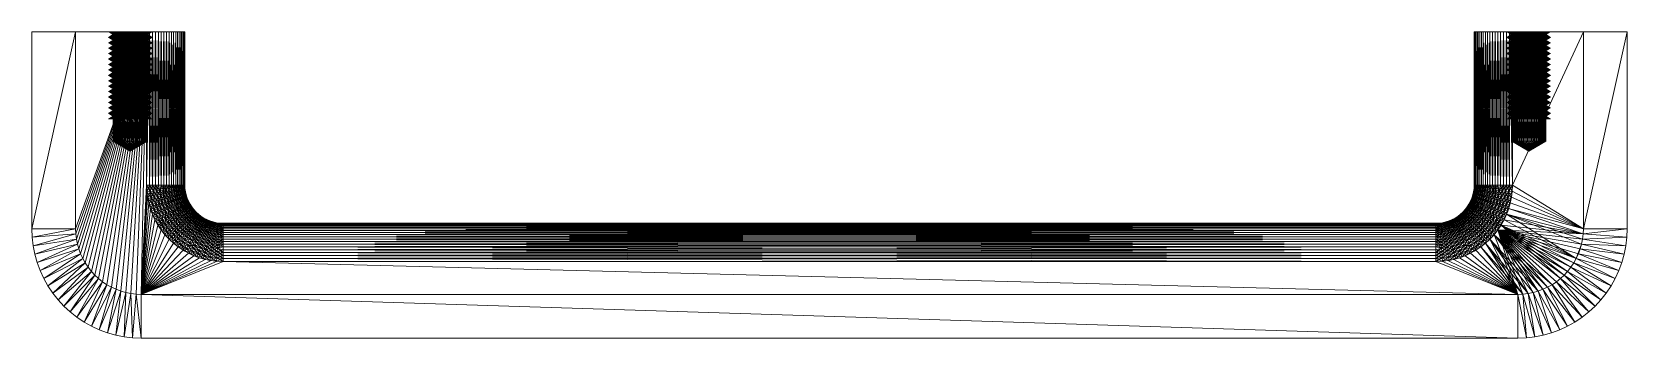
# Model space of a CAD drawing. Header units: millimetres. Extents: x -9 to 137, y -28 to 0.
import ezdxf

# ---------------------------------------------------------------- set-up
doc = ezdxf.new("R2010")
doc.units = ezdxf.units.MM
doc.layers.add('001', color=4, linetype='Continuous', lineweight=35)
doc.layers.add('LOGO', color=4, linetype='Continuous', lineweight=35)

msp = doc.modelspace()

# ---------------------------------------------------------------- meshes
at = {"layer": '001', "color": 17, "lineweight": 18}
mesh = msp.add_polyface(dxfattribs=at)
corners = [(-1.57, -10), (0, -10.91), (-5, -18, 3.5), (-4.98, -18.47, 3.5), (1.5, 0, 3.5), (-4.93, -18.94, 3.5), (-4.83, -19.4, 3.5), (-4.71, -19.85, 3.5), (-4.54, -20.3, 3.5), (-4.35, -20.72, 3.5), (-4.12, -21.13, 3.5), (-3.85, -21.53, 3.5), (-3.56, -21.9, 3.5), (-3.24, -22.24, 3.5), (-2.9, -22.56, 3.5), (-2.53, -22.85, 3.5), (-2.13, -23.12, 3.5), (-1.72, -23.35, 3.5), (-1.3, -23.54, 3.5), (-0.85, -23.71, 3.5), (-0.4, -23.83, 3.5), (0.06, -23.93, 3.5), (1.5, 0, -3.5), (-4.98, -18.47, -3.5), (-5, -18, -3.5), (-4.93, -18.94, -3.5), (-4.83, -19.4, -3.5), (-4.71, -19.85, -3.5), (-4.54, -20.3, -3.5), (-4.35, -20.72, -3.5), (-4.12, -21.13, -3.5), (-3.85, -21.53, -3.5), (-3.56, -21.9, -3.5), (-3.24, -22.24, -3.5), (-2.9, -22.56, -3.5), (-2.53, -22.85, -3.5), (-2.13, -23.12, -3.5), (-1.72, -23.35, -3.5), (-1.3, -23.54, -3.5), (-0.85, -23.71, -3.5), (-0.4, -23.83, -3.5), (0.06, -23.93, -3.5), (-9, -18, -7), (-9, -18, 7), (-9, 0, -7), (-5, 0, -3.5), (-5, -18, -7), (-8.88, -19.56, -7), (-8.97, -18.78, -7), (-4.98, -18.47, -7), (-5, 0, -7), (-4.93, -18.94, -7), (-5, 0, 7), (-5, -18, 7), (-4.93, -18.94, 7), (-4.98, -18.47, 7), (-8.97, -18.78, 7), (-8.88, -19.56, 7)]
mesh.append_faces([[corners[k] for k in face] for face in [(48, 43, 42)]], dxfattribs={"vtx0": -1, "color": 17})
mesh.append_faces([[corners[k] for k in face] for face in [(22, 23, 24), (22, 25, 23), (22, 26, 25), (22, 27, 26), (22, 28, 27), (22, 29, 28), (22, 30, 29), (22, 31, 30), (22, 32, 31), (22, 33, 32), (22, 34, 33), (22, 35, 34), (22, 36, 35), (22, 37, 36), (22, 38, 37), (22, 39, 38), (22, 40, 39), (22, 41, 40), (48, 46, 49), (42, 50, 46), (55, 56, 57), (53, 43, 56)]], dxfattribs={"vtx0": -1, "vtx2": -1, "color": 17})
mesh.append_faces([[corners[k] for k in face] for face in [(42, 43, 44), (46, 24, 49), (51, 49, 25), (55, 54, 3), (53, 55, 2)]], dxfattribs={"vtx1": -1, "color": 17})
mesh.append_faces([[corners[k] for k in face] for face in [(1, 1, 0), (2, 3, 4), (3, 5, 4), (5, 6, 4), (6, 7, 4), (7, 8, 4), (8, 9, 4), (9, 10, 4), (10, 11, 4), (11, 12, 4), (12, 13, 4), (13, 14, 4), (14, 15, 4), (15, 16, 4), (16, 17, 4), (17, 18, 4), (18, 19, 4), (19, 20, 4), (20, 21, 4), (47, 48, 49), (48, 42, 46), (55, 53, 56), (53, 52, 43)]], dxfattribs={"vtx1": -1, "vtx2": -1, "color": 17})
mesh.append_faces([[corners[k] for k in face] for face in [(0, 1, 1), (45, 24, 46), (24, 23, 49), (49, 23, 25), (52, 53, 2), (54, 5, 3), (55, 3, 2), (48, 56, 43)]], dxfattribs={"vtx2": -1, "color": 17})
mesh = msp.add_polyface(dxfattribs=at)
corners = [(-1.53, -7.19, -0.37), (-1.94, -6.94, -0.47), (-1.98, -6.94, -0.31), (-1.55, -7.19, -0.25), (-1.99, -6.94, -0.16), (-1.57, -7.19, -0.12), (-2, -6.94), (-1.99, -6.94, 0.16), (-1.57, -7.19), (-1.57, -7.19, 0.12), (-1.98, -6.94, 0.31), (-1.55, -7.19, 0.25), (-1.94, -6.94, 0.47), (-1.55, -6.7, -0.25), (-1.98, -6.45, -0.31), (-1.99, -6.45, -0.16), (-1.57, -6.7, -0.12), (-2, -6.45), (-1.99, -6.45, 0.16), (-1.57, -6.7), (-1.57, -6.7, 0.12), (-1.98, -6.45, 0.31), (-1.55, -6.7, 0.25), (-1.94, -6.45, 0.47), (-1.55, -6.2, -0.25), (-1.98, -5.95, -0.31), (-1.99, -5.95, -0.16), (-1.57, -6.2, -0.12), (-2, -5.95), (-1.99, -5.95, 0.16), (-1.57, -6.2), (-1.57, -6.2, 0.12), (-1.98, -5.95, 0.31), (-1.55, -6.2, 0.25), (-1.94, -5.95, 0.47), (-1.94, -6.45, -0.47), (-1.55, -5.7, -0.25), (-1.98, -5.46, -0.31), (-1.99, -5.46, -0.16), (-1.57, -5.7, -0.12), (-2, -5.46), (-1.99, -5.46, 0.16), (-1.57, -5.7), (-1.57, -5.7, 0.12), (-1.98, -5.46, 0.31), (-1.55, -5.7, 0.25), (-1.94, -5.46, 0.47), (-1.94, -5.95, -0.47), (-1.55, -5.21, -0.25), (-1.98, -4.96, -0.31), (-1.99, -4.96, -0.16), (-1.57, -5.21, -0.12), (-2, -4.96), (-1.99, -4.96, 0.16), (-1.57, -5.21), (-1.57, -5.21, 0.12), (-1.98, -4.96, 0.31), (-1.55, -5.21, 0.25), (-1.94, -4.96, 0.47), (-1.94, -5.46, -0.47), (-1.94, -4.96, -0.47), (-1.55, -4.71, -0.25), (-1.57, -4.71, -0.12), (-1.57, -4.71), (-1.57, -4.71, 0.12), (-1.55, -4.71, 0.25), (1.5, 0, 3.5), (-5, 0, 3.5), (-5, -18, 3.5), (-5, -18, -3.5), (-5, 0, -3.5), (1.5, 0, -3.5), (-9, -18, 7), (-9, 0, 7), (-9, 0, -7), (-5, -18, -7), (-5, 0, -7), (-9, -18, -7), (-5, 0, 7)]
mesh.append_faces([[corners[k] for k in face] for face in [(70, 75, 76), (78, 68, 67)]], dxfattribs={"vtx0": -1, "color": 17})
mesh.append_faces([[corners[k] for k in face] for face in [(6, 7, 8), (17, 18, 19), (2, 1, 13), (4, 2, 16), (6, 4, 19), (10, 7, 22), (28, 29, 30), (14, 35, 24), (15, 14, 27), (17, 15, 30), (21, 18, 33), (40, 41, 42), (25, 47, 36), (26, 25, 39), (28, 26, 42), (32, 29, 45), (52, 53, 54), (37, 59, 48), (38, 37, 51), (40, 38, 54), (44, 41, 57), (49, 60, 61), (50, 49, 62), (52, 50, 63), (56, 53, 65)]], dxfattribs={"vtx1": -1, "color": 17})
mesh.append_faces([[corners[k] for k in face] for face in [(0, 1, 2), (3, 2, 4), (5, 4, 6), (9, 7, 10), (11, 10, 12), (13, 14, 15), (16, 15, 17), (20, 18, 21), (22, 21, 23), (20, 7, 6), (24, 25, 26), (27, 26, 28), (31, 29, 32), (33, 32, 34), (31, 18, 17), (36, 37, 38), (39, 38, 40), (43, 41, 44), (45, 44, 46), (43, 29, 28), (48, 49, 50), (51, 50, 52), (55, 53, 56), (57, 56, 58), (55, 41, 40), (64, 53, 52), (66, 67, 68), (69, 70, 71), (72, 73, 74), (77, 74, 76), (78, 73, 72)]], dxfattribs={"vtx2": -1, "color": 17})
mesh = msp.add_polyface(dxfattribs=at)
corners = [(-1.57, -4.71, -0.12), (-1.99, -4.46, -0.16), (-2, -4.46), (-1.99, -4.46, 0.16), (-1.57, -4.71), (-1.57, -4.22, -0.12), (-1.99, -3.97, -0.16), (-2, -3.97), (-1.99, -3.97, 0.16), (-1.57, -4.22), (-1.57, -4.22, 0.12), (-1.57, -3.72, -0.12), (-1.99, -3.47, -0.16), (-2, -3.47), (-1.99, -3.47, 0.16), (-1.57, -3.72), (-1.57, -3.72, 0.12), (-1.57, -3.22, -0.12), (-1.99, -2.98, -0.16), (-2, -2.98), (-1.99, -2.98, 0.16), (-1.57, -3.22), (-1.57, -3.22, 0.12), (-1.57, -2.73, -0.12), (-1.99, -2.48, -0.16), (-2, -2.48), (-1.99, -2.48, 0.16), (-1.57, -2.73), (-1.57, -2.73, 0.12), (-2, -1.98), (-1.99, -1.98, 0.16), (-1.57, -2.23), (-2, -1.49), (-1.99, -1.49, 0.16), (-1.57, -1.74), (-1.99, -1.98, -0.16), (-2, -0.99), (-1.99, -0.99, 0.16), (-1.57, -1.24), (-1.99, -1.49, -0.16), (-2, -0.5), (-1.99, -0.5, 0.16), (-1.57, -0.74), (-1.99, -0.99, -0.16), (-2, 0), (-1.99, 0, 0.16), (-1.57, -0.25), (-1.99, -0.5, -0.16), (-9, 0, 7), (-5, 0, 7), (-5, 0, 3.5), (-1.18, 0, 1.62), (-1.3, 0, 1.52), (-1.41, 0, 1.41), (-1.52, 0, 1.3), (-1.9, 0, 0.62), (-1.62, 0, 1.18), (-1.71, 0, 1.04), (-1.78, 0, 0.91), (-1.85, 0, 0.77), (-1.94, 0, 0.47), (-1.98, 0, 0.31), (-9, 0, -7), (-1.99, 0, -0.16), (-5, 0, -3.5), (-1.98, 0, -0.31), (-1.94, 0, -0.47), (-1.9, 0, -0.62), (-1.85, 0, -0.77), (-1.78, 0, -0.91), (-1.71, 0, -1.04), (-1.62, 0, -1.18), (-1.52, 0, -1.3), (-1.41, 0, -1.41), (-1.3, 0, -1.52), (-1.18, 0, -1.62), (-1.04, 0, -1.71), (-5, 0, -7)]
mesh.append_faces([[corners[k] for k in face] for face in [(55, 48, 50), (62, 63, 64)]], dxfattribs={"vtx0": -1, "vtx1": -1, "vtx2": -1, "color": 17})
mesh.append_faces([[corners[k] for k in face] for face in [(50, 54, 56), (44, 62, 48), (64, 63, 65)]], dxfattribs={"vtx0": -1, "vtx2": -1, "color": 17})
mesh.append_faces([[corners[k] for k in face] for face in [(2, 3, 4), (7, 8, 9), (2, 1, 9), (13, 14, 15), (7, 6, 15), (19, 20, 21), (13, 12, 21), (25, 26, 27), (19, 18, 27), (29, 30, 31), (25, 24, 31), (32, 33, 34), (29, 35, 34), (36, 37, 38), (32, 39, 38), (40, 41, 42), (36, 43, 42), (44, 45, 46), (40, 47, 46)]], dxfattribs={"vtx1": -1, "color": 17})
mesh.append_faces([[corners[k] for k in face] for face in [(51, 52, 50), (52, 53, 50), (53, 54, 50), (56, 57, 50), (57, 58, 50), (58, 59, 50), (59, 55, 50), (55, 60, 48), (60, 61, 48), (61, 45, 48), (45, 44, 48), (44, 63, 62), (65, 66, 64), (66, 67, 64), (67, 68, 64), (68, 69, 64), (69, 70, 64), (70, 71, 64), (71, 72, 64), (72, 73, 64), (73, 74, 64), (74, 75, 64), (75, 76, 64)]], dxfattribs={"vtx1": -1, "vtx2": -1, "color": 17})
mesh.append_faces([[corners[k] for k in face] for face in [(0, 1, 2), (5, 6, 7), (10, 3, 2), (11, 12, 13), (16, 8, 7), (17, 18, 19), (22, 14, 13), (23, 24, 25), (28, 20, 19), (48, 49, 50), (64, 77, 62)]], dxfattribs={"vtx2": -1, "color": 17})
mesh = msp.add_polyface(dxfattribs=at)
corners = [(-1.11, -0.74, -1.11), (-1.41, -0.5, -1.41), (-1.52, -0.5, -1.3), (-1.19, -0.74, -1.02), (-1.62, -0.5, -1.18), (-1.27, -0.74, -0.92), (-1.71, -0.5, -1.04), (-1.34, -0.74, 0.82), (-1.71, -0.5, 1.04), (-1.62, -0.5, 1.18), (-1.27, -0.74, 0.92), (-1.52, -0.5, 1.3), (-1.19, -0.74, 1.02), (-1.41, -0.5, 1.41), (-1.11, -0.74, 1.11), (-1.3, -0.5, 1.52), (-1.02, -0.74, 1.19), (-1.18, -0.5, 1.62), (-0.92, -0.25, -1.27), (-1.18, 0, -1.62), (-1.3, 0, -1.52), (-1.02, -0.25, -1.19), (-1.41, 0, -1.41), (-1.11, -0.25, -1.11), (-1.52, 0, -1.3), (-1.19, -0.25, -1.02), (-1.62, 0, -1.18), (-1.27, -0.25, -0.92), (-1.71, 0, -1.04), (-1.34, -0.25, -0.82), (-1.4, -0.25, -0.71), (-1.78, 0, -0.91), (-1.45, -0.25, -0.6), (-1.85, 0, -0.77), (-1.45, -0.25, 0.6), (-1.49, -0.25, 0.49), (-1.85, 0, 0.77), (-1.78, 0, 0.91), (-1.4, -0.25, 0.71), (-1.34, -0.25, 0.82), (-1.71, 0, 1.04), (-1.62, 0, 1.18), (-1.27, -0.25, 0.92), (-1.52, 0, 1.3), (-1.19, -0.25, 1.02), (-1.41, 0, 1.41), (-1.11, -0.25, 1.11), (-1.3, 0, 1.52), (-1.02, -0.25, 1.19), (-1.18, 0, 1.62), (-1.18, -0.5, -1.62), (-1.04, -0.5, -1.71), (-1.3, -0.5, -1.52), (-1.78, -0.5, -0.91), (-1.49, -0.25, -0.49), (-1.85, -0.5, -0.77), (-1.85, -0.5, 0.77), (-1.78, -0.5, 0.91), (-0.92, -0.25, 1.27), (-5, 0, 3.5), (1.5, 0, 3.5), (-1.04, 0, -1.71), (1.5, 0, -3.5), (-5, 0, -3.5)]
mesh.append_faces([[corners[k] for k in face] for face in [(61, 62, 63)]], dxfattribs={"vtx0": -1, "vtx2": -1, "color": 17})
mesh.append_faces([[corners[k] for k in face] for face in [(21, 18, 20), (23, 21, 22), (25, 23, 24), (27, 25, 26), (29, 27, 28), (30, 29, 31), (32, 30, 33), (34, 35, 36), (39, 38, 40), (42, 39, 41), (44, 42, 43), (46, 44, 45), (48, 46, 47), (50, 51, 18), (52, 50, 21), (1, 52, 23), (2, 1, 25), (4, 2, 27), (6, 4, 29), (32, 54, 55), (34, 38, 56), (9, 8, 42), (11, 9, 44), (13, 11, 46), (15, 13, 48), (17, 15, 58)]], dxfattribs={"vtx1": -1, "color": 17})
mesh.append_faces([[corners[k] for k in face] for face in [(59, 60, 49)]], dxfattribs={"vtx1": -1, "vtx2": -1, "color": 17})
mesh.append_faces([[corners[k] for k in face] for face in [(0, 1, 2), (3, 2, 4), (5, 4, 6), (7, 8, 9), (10, 9, 11), (12, 11, 13), (14, 13, 15), (16, 15, 17), (18, 19, 20), (21, 20, 22), (23, 22, 24), (25, 24, 26), (27, 26, 28), (37, 38, 34), (39, 40, 41), (42, 41, 43), (44, 43, 45), (46, 45, 47), (48, 47, 49), (52, 21, 23), (1, 23, 25), (2, 25, 27), (4, 27, 29), (6, 29, 30), (53, 30, 32), (57, 38, 39), (8, 39, 42), (9, 42, 44), (11, 44, 46), (13, 46, 48), (15, 48, 58)]], dxfattribs={"vtx2": -1, "color": 17})
mesh = msp.add_polyface(dxfattribs=at)
corners = [(-1.55, -4.71, -0.25), (-1.98, -4.46, -0.31), (-1.99, -4.46, -0.16), (-1.57, -4.71, 0.12), (-1.99, -4.46, 0.16), (-1.98, -4.46, 0.31), (-1.55, -4.71, 0.25), (-1.94, -4.46, 0.47), (-1.55, -4.22, -0.25), (-1.98, -3.97, -0.31), (-1.99, -3.97, -0.16), (-1.57, -4.22, 0.12), (-1.99, -3.97, 0.16), (-1.98, -3.97, 0.31), (-1.55, -4.22, 0.25), (-1.94, -3.97, 0.47), (-1.94, -4.46, -0.47), (-1.57, -4.22, -0.12), (-1.55, -3.72, -0.25), (-1.98, -3.47, -0.31), (-1.99, -3.47, -0.16), (-1.57, -3.72, 0.12), (-1.99, -3.47, 0.16), (-1.98, -3.47, 0.31), (-1.94, -3.97, -0.47), (-1.57, -3.72, -0.12), (-1.55, -3.72, 0.25), (-1.55, -3.22, -0.25), (-1.98, -2.98, -0.31), (-1.99, -2.98, -0.16), (-1.57, -3.22, 0.12), (-1.99, -2.98, 0.16), (-1.98, -2.98, 0.31), (-1.94, -3.47, -0.47), (-1.57, -3.22, -0.12), (-1.55, -3.22, 0.25), (-1.55, -2.73, -0.25), (-1.98, -2.48, -0.31), (-1.99, -2.48, -0.16), (-1.57, -2.73, 0.12), (-1.99, -2.48, 0.16), (-1.98, -2.48, 0.31), (-1.94, -2.98, -0.47), (-1.57, -2.73, -0.12), (-1.55, -2.73, 0.25), (-1.55, -2.23, -0.25), (-1.98, -1.98, -0.31), (-1.99, -1.98, -0.16), (-1.57, -2.23, -0.12), (-2, -1.98), (-1.57, -2.23, 0.12), (-1.99, -1.98, 0.16), (-1.98, -1.98, 0.31), (-1.94, -2.48, -0.47), (-2, -2.48), (-1.55, -2.23, 0.25), (-1.55, -1.74, -0.25), (-1.98, -1.49, -0.31), (-1.99, -1.49, -0.16), (-1.57, -1.74, -0.12), (-2, -1.49), (-1.57, -1.74, 0.12), (-1.99, -1.49, 0.16), (-1.98, -1.49, 0.31), (-1.94, -1.98, -0.47), (-1.55, -1.74, 0.25), (-1.55, -1.24, -0.25), (-1.98, -0.99, -0.31), (-1.99, -0.99, -0.16), (-1.57, -1.24, -0.12), (-2, -0.99), (-1.57, -1.24, 0.12), (-1.99, -0.99, 0.16), (-1.98, -0.99, 0.31), (-1.94, -1.49, -0.47), (-1.55, -1.24, 0.25), (-1.55, -0.74, -0.25), (-1.98, -0.5, -0.31), (-1.99, -0.5, -0.16), (-1.57, -0.74, -0.12), (-2, -0.5), (-1.57, -0.74, 0.12), (-1.99, -0.5, 0.16), (-1.98, -0.5, 0.31), (-1.94, -0.99, -0.47), (-1.55, -0.74, 0.25), (-1.55, -0.25, -0.25), (-1.98, 0, -0.31), (-1.99, 0, -0.16), (-1.57, -0.25, -0.12), (-2, 0), (-1.57, -0.25, 0.12), (-1.99, 0, 0.16), (-1.98, 0, 0.31), (-1.94, -0.5, -0.47), (-1.55, -0.25, 0.25)]
mesh.append_faces([[corners[k] for k in face] for face in [(1, 16, 8), (2, 1, 17), (5, 4, 14), (9, 24, 18), (10, 9, 25), (13, 12, 26), (19, 33, 27), (20, 19, 34), (23, 22, 35), (28, 42, 36), (29, 28, 43), (32, 31, 44), (37, 53, 45), (38, 37, 48), (41, 40, 55), (46, 64, 56), (47, 46, 59), (52, 51, 65), (57, 74, 66), (58, 57, 69), (63, 62, 75), (67, 84, 76), (68, 67, 79), (73, 72, 85), (77, 94, 86), (78, 77, 89), (83, 82, 95)]], dxfattribs={"vtx1": -1, "color": 17})
mesh.append_faces([[corners[k] for k in face] for face in [(0, 1, 2), (3, 4, 5), (6, 5, 7), (8, 9, 10), (11, 12, 13), (14, 13, 15), (18, 19, 20), (21, 22, 23), (27, 28, 29), (30, 31, 32), (36, 37, 38), (39, 40, 41), (45, 46, 47), (48, 47, 49), (50, 51, 52), (50, 40, 54), (56, 57, 58), (59, 58, 60), (61, 62, 63), (61, 51, 49), (66, 67, 68), (69, 68, 70), (71, 72, 73), (71, 62, 60), (76, 77, 78), (79, 78, 80), (81, 82, 83), (81, 72, 70), (86, 87, 88), (89, 88, 90), (91, 92, 93), (91, 82, 80)]], dxfattribs={"vtx2": -1, "color": 17})
mesh = msp.add_polyface(dxfattribs=at)
corners = [(-1.85, -1.98, -0.77), (-1.9, -1.98, -0.62), (-1.45, -2.23, -0.6), (-1.49, -2.23, -0.49), (-1.94, -1.98, -0.47), (-1.53, -2.23, -0.37), (-1.98, -1.98, -0.31), (-1.57, -2.23), (-1.57, -2.23, -0.12), (-2, -1.98), (-1.55, -2.23, 0.25), (-1.98, -1.98, 0.31), (-1.94, -1.98, 0.47), (-1.53, -2.23, 0.37), (-1.9, -1.98, 0.62), (-1.49, -2.23, 0.49), (-1.85, -1.98, 0.77), (-1.94, -2.48, -0.47), (-1.9, -2.48, -0.62), (-1.57, -2.23, 0.12), (-2, -2.48), (-1.94, -2.48, 0.47), (-1.98, -2.48, 0.31), (-1.9, -2.48, 0.62), (-1.85, -2.48, 0.77), (-1.45, -2.23, 0.6), (-1.85, -1.49, -0.77), (-1.9, -1.49, -0.62), (-1.45, -1.74, -0.6), (-1.49, -1.74, -0.49), (-1.94, -1.49, -0.47), (-1.53, -1.74, -0.37), (-1.98, -1.49, -0.31), (-1.57, -1.74), (-1.57, -1.74, -0.12), (-2, -1.49), (-1.55, -1.74, 0.25), (-1.98, -1.49, 0.31), (-1.94, -1.49, 0.47), (-1.53, -1.74, 0.37), (-1.9, -1.49, 0.62), (-1.49, -1.74, 0.49), (-1.85, -1.49, 0.77), (-1.57, -1.74, 0.12), (-1.45, -1.74, 0.6), (-1.85, -0.99, -0.77), (-1.9, -0.99, -0.62), (-1.45, -1.24, -0.6), (-1.49, -1.24, -0.49), (-1.94, -0.99, -0.47), (-1.53, -1.24, -0.37), (-1.98, -0.99, -0.31), (-1.57, -1.24), (-1.57, -1.24, -0.12), (-2, -0.99), (-1.55, -1.24, 0.25), (-1.98, -0.99, 0.31), (-1.94, -0.99, 0.47), (-1.53, -1.24, 0.37), (-1.9, -0.99, 0.62), (-1.49, -1.24, 0.49), (-1.85, -0.99, 0.77), (-1.45, -1.24, 0.6), (-1.85, -0.5, -0.77), (-1.9, -0.5, -0.62), (-1.45, -0.74, -0.6), (-1.49, -0.74, -0.49), (-1.94, -0.5, -0.47), (-1.53, -0.74, -0.37), (-1.98, -0.5, -0.31), (-1.55, -0.74, 0.25), (-1.98, -0.5, 0.31), (-1.94, -0.5, 0.47), (-1.53, -0.74, 0.37), (-1.9, -0.5, 0.62), (-1.49, -0.74, 0.49), (-1.85, -0.5, 0.77), (-1.45, -0.74, 0.6), (-1.85, 0, -0.77), (-1.9, 0, -0.62), (-1.45, -0.25, -0.6), (-1.49, -0.25, -0.49), (-1.94, 0, -0.47), (-1.53, -0.25, -0.37), (-1.98, 0, -0.31), (-1.55, -0.25, 0.25), (-1.98, 0, 0.31), (-1.94, 0, 0.47), (-1.53, -0.25, 0.37), (-1.9, 0, 0.62), (-1.49, -0.25, 0.49), (-1.85, 0, 0.77), (-1.45, -0.25, 0.6)]
mesh.append_faces([[corners[k] for k in face] for face in [(0, 1, 2), (7, 8, 9), (17, 18, 5), (7, 19, 20), (21, 22, 13), (23, 21, 15), (24, 23, 25), (26, 27, 28), (33, 34, 35), (4, 1, 31), (33, 43, 9), (12, 11, 39), (14, 12, 41), (16, 14, 44), (45, 46, 47), (52, 53, 54), (30, 27, 50), (38, 37, 58), (40, 38, 60), (42, 40, 62), (63, 64, 65), (49, 46, 68), (57, 56, 73), (59, 57, 75), (61, 59, 77), (78, 79, 80), (67, 64, 83), (72, 71, 88), (74, 72, 90), (76, 74, 92)]], dxfattribs={"vtx1": -1, "color": 17})
mesh.append_faces([[corners[k] for k in face] for face in [(3, 1, 4), (5, 4, 6), (10, 11, 12), (13, 12, 14), (15, 14, 16), (29, 27, 30), (31, 30, 32), (36, 37, 38), (39, 38, 40), (41, 40, 42), (29, 1, 0), (48, 46, 49), (50, 49, 51), (55, 56, 57), (58, 57, 59), (60, 59, 61), (48, 27, 26), (66, 64, 67), (68, 67, 69), (70, 71, 72), (73, 72, 74), (75, 74, 76), (66, 46, 45), (81, 79, 82), (83, 82, 84), (85, 86, 87), (88, 87, 89), (90, 89, 91), (81, 64, 63)]], dxfattribs={"vtx2": -1, "color": 17})
mesh = msp.add_polyface(dxfattribs=at)
corners = [(-1.34, -1.24, -0.82), (-1.71, -0.99, -1.04), (-1.78, -0.99, -0.91), (-1.4, -1.24, -0.71), (-1.85, -0.99, -0.77), (-1.55, -1.24, 0.25), (-1.57, -1.24, 0.12), (-1.98, -0.99, 0.31), (-1.53, -1.24, 0.37), (-1.94, -0.99, 0.47), (-1.49, -1.24, 0.49), (-1.9, -0.99, 0.62), (-1.85, -0.99, 0.77), (-1.78, -0.99, 0.91), (-1.45, -1.24, 0.6), (-1.4, -1.24, 0.71), (-1.71, -0.99, 1.04), (-1.34, -0.74, -0.82), (-1.71, -0.5, -1.04), (-1.78, -0.5, -0.91), (-1.4, -0.74, -0.71), (-1.85, -0.5, -0.77), (-1.9, -0.5, -0.62), (-1.49, -0.74, -0.49), (-1.45, -0.74, -0.6), (-1.53, -0.74, -0.37), (-1.94, -0.5, -0.47), (-1.55, -0.74, -0.25), (-1.98, -0.5, -0.31), (-1.57, -0.74, -0.12), (-1.99, -0.5, -0.16), (-1.57, -0.74), (-2, -0.5), (-1.99, -0.5, 0.16), (-1.57, -0.74, 0.12), (-1.55, -0.74, 0.25), (-1.98, -0.5, 0.31), (-1.53, -0.74, 0.37), (-1.94, -0.5, 0.47), (-1.49, -0.74, 0.49), (-1.9, -0.5, 0.62), (-1.85, -0.5, 0.77), (-1.78, -0.5, 0.91), (-1.45, -0.74, 0.6), (-1.4, -0.74, 0.71), (-1.71, -0.5, 1.04), (-1.9, -0.99, -0.62), (-1.94, -0.99, -0.47), (-1.98, -0.99, -0.31), (-1.99, -0.99, -0.16), (-2, -0.99), (-1.99, -0.99, 0.16), (-1.34, -0.74, 0.82), (-1.34, -0.25, -0.82), (-1.71, 0, -1.04), (-1.78, 0, -0.91), (-1.4, -0.25, -0.71), (-1.85, 0, -0.77), (-1.9, 0, -0.62), (-1.49, -0.25, -0.49), (-1.45, -0.25, -0.6), (-1.53, -0.25, -0.37), (-1.94, 0, -0.47), (-1.55, -0.25, -0.25), (-1.98, 0, -0.31), (-1.57, -0.25, -0.12), (-1.99, 0, -0.16), (-1.57, -0.25), (-2, 0), (-1.99, 0, 0.16), (-1.57, -0.25, 0.12), (-1.55, -0.25, 0.25), (-1.98, 0, 0.31), (-1.53, -0.25, 0.37), (-1.94, 0, 0.47), (-1.49, -0.25, 0.49), (-1.9, 0, 0.62), (-1.85, 0, 0.77), (-1.78, 0, 0.91), (-1.45, -0.25, 0.6), (-1.4, -0.25, 0.71), (-1.71, 0, 1.04), (-1.34, -0.25, 0.82)]
mesh.append_faces([[corners[k] for k in face] for face in [(5, 6, 7), (8, 5, 9), (10, 8, 11), (12, 13, 14), (25, 23, 26), (27, 25, 28), (29, 27, 30), (31, 29, 32), (35, 34, 36), (37, 35, 38), (39, 37, 40), (41, 42, 43), (2, 1, 20), (4, 2, 24), (31, 34, 50), (16, 13, 52), (61, 59, 62), (63, 61, 64), (65, 63, 66), (67, 65, 68), (71, 70, 72), (73, 71, 74), (75, 73, 76), (77, 78, 79), (19, 18, 56), (21, 19, 60), (67, 70, 32), (45, 42, 82)]], dxfattribs={"vtx1": -1, "color": 17})
mesh.append_faces([[corners[k] for k in face] for face in [(0, 1, 2), (3, 2, 4), (15, 13, 16), (17, 18, 19), (20, 19, 21), (22, 23, 24), (33, 34, 31), (44, 42, 45), (46, 23, 25), (47, 25, 27), (48, 27, 29), (49, 29, 31), (51, 34, 35), (7, 35, 37), (9, 37, 39), (11, 39, 43), (44, 13, 12), (53, 54, 55), (56, 55, 57), (58, 59, 60), (69, 70, 67), (80, 78, 81), (22, 59, 61), (26, 61, 63), (28, 63, 65), (30, 65, 67), (33, 70, 71), (36, 71, 73), (38, 73, 75), (40, 75, 79), (80, 42, 41)]], dxfattribs={"vtx2": -1, "color": 17})
mesh = msp.add_polyface(dxfattribs=at)
corners = [(-0.92, -0.74, 1.27), (-1.18, -0.5, 1.62), (-1.04, -0.5, 1.71), (-0.82, -0.74, 1.34), (-0.91, -0.5, 1.78), (-0.71, -0.74, 1.4), (-0.77, -0.5, 1.85), (-0.62, -0.5, 1.9), (-0.6, -0.74, 1.45), (-0.49, -0.74, 1.49), (-0.47, -0.5, 1.94), (-0.37, -0.74, 1.53), (-0.31, -0.5, 1.98), (-0.25, -0.74, 1.55), (-0.16, -0.5, 1.99), (-0.25, -0.25, -1.55), (-0.31, 0, -1.98), (-0.47, 0, -1.94), (-0.37, -0.25, -1.53), (-0.62, 0, -1.9), (-0.49, -0.25, -1.49), (-0.77, 0, -1.85), (-0.6, -0.25, -1.45), (-0.91, 0, -1.78), (-0.71, -0.25, -1.4), (-1.04, 0, -1.71), (-0.82, -0.25, -1.34), (-1.18, 0, -1.62), (-0.92, -0.25, -1.27), (-0.92, -0.25, 1.27), (-1.02, -0.25, 1.19), (-1.18, 0, 1.62), (-1.04, 0, 1.71), (-0.82, -0.25, 1.34), (-0.91, 0, 1.78), (-0.71, -0.25, 1.4), (-0.77, 0, 1.85), (-0.6, -0.25, 1.45), (-0.62, 0, 1.9), (-0.49, -0.25, 1.49), (-0.47, 0, 1.94), (-0.37, -0.25, 1.53), (-0.31, 0, 1.98), (-0.25, -0.25, 1.55), (-0.16, 0, 1.99), (-0.31, -0.5, -1.98), (-0.16, -0.5, -1.99), (-0.47, -0.5, -1.94), (-0.62, -0.5, -1.9), (-0.77, -0.5, -1.85), (-0.91, -0.5, -1.78), (-1.04, -0.5, -1.71), (-1.18, -0.5, -1.62), (-1.02, -0.25, -1.19), (1.5, 0, 3.5)]
mesh.append_faces([[corners[k] for k in face] for face in [(6, 7, 8), (18, 15, 17), (20, 18, 19), (22, 20, 21), (21, 23, 22), (26, 24, 25), (28, 26, 27), (29, 30, 31), (33, 29, 32), (35, 33, 34), (37, 35, 36), (36, 38, 37), (41, 39, 40), (43, 41, 42), (45, 46, 15), (47, 45, 18), (48, 47, 20), (49, 48, 22), (22, 24, 49), (51, 50, 26), (2, 1, 33), (4, 2, 35), (6, 4, 37), (37, 39, 6), (10, 7, 41), (12, 10, 43)]], dxfattribs={"vtx1": -1, "color": 17})
mesh.append_faces([[corners[k] for k in face] for face in [(32, 31, 54)]], dxfattribs={"vtx1": -1, "vtx2": -1, "color": 17})
mesh.append_faces([[corners[k] for k in face] for face in [(0, 1, 2), (3, 2, 4), (5, 4, 6), (9, 7, 10), (11, 10, 12), (13, 12, 14), (15, 16, 17), (18, 17, 19), (20, 19, 21), (23, 24, 22), (24, 23, 25), (26, 25, 27), (29, 31, 32), (33, 32, 34), (35, 34, 36), (38, 39, 37), (39, 38, 40), (41, 40, 42), (43, 42, 44), (45, 15, 18), (47, 18, 20), (48, 20, 22), (24, 50, 49), (50, 24, 26), (51, 26, 28), (52, 28, 53), (1, 29, 33), (2, 33, 35), (4, 35, 37), (39, 7, 6), (7, 39, 41), (10, 41, 43)]], dxfattribs={"vtx2": -1, "color": 17})
mesh = msp.add_polyface(dxfattribs=at)
corners = [(0.49, -0.25, -1.49), (0.62, 0, -1.9), (0.47, 0, -1.94), (0.37, -0.25, -1.53), (0.31, 0, -1.98), (0.25, -0.25, -1.55), (0.16, 0, -1.99), (0.12, -0.25, -1.57), (0, 0, -2), (0, -0.25, -1.57), (-0.16, 0, -1.99), (-0.12, -0.25, -1.57), (-0.31, 0, -1.98), (-0.25, -0.25, -1.55), (-0.12, -0.25, 1.57), (-0.25, -0.25, 1.55), (-0.16, 0, 1.99), (0, 0, 2), (0, -0.25, 1.57), (0.16, 0, 1.99), (0.12, -0.25, 1.57), (0.31, 0, 1.98), (0.25, -0.25, 1.55), (0.47, 0, 1.94), (0.37, -0.25, 1.53), (0.62, 0, 1.9), (0.49, -0.25, 1.49), (0.62, -0.5, -1.9), (0.47, -0.5, -1.94), (0.31, -0.5, -1.98), (0.16, -0.5, -1.99), (0, -0.5, -2), (-0.16, -0.5, -1.99), (-0.31, -0.5, 1.98), (-0.16, -0.5, 1.99), (0, -0.5, 2), (0.16, -0.5, 1.99), (0.31, -0.5, 1.98), (0.47, -0.5, 1.94), (0.62, -0.5, 1.9), (1.5, 0, 3.5), (-0.31, 0, 1.98), (-0.47, 0, 1.94), (-0.62, 0, 1.9), (-0.77, 0, 1.85), (-0.91, 0, 1.78), (-1.04, 0, 1.71), (-1.04, 0, -1.71), (-0.91, 0, -1.78), (1.5, 0, -3.5), (-0.77, 0, -1.85), (-0.62, 0, -1.9), (-0.47, 0, -1.94)]
mesh.append_faces([[corners[k] for k in face] for face in [(3, 0, 2), (5, 3, 4), (7, 5, 6), (9, 7, 8), (11, 9, 10), (13, 11, 12), (14, 15, 16), (18, 14, 17), (20, 18, 19), (22, 20, 21), (24, 22, 23), (26, 24, 25), (31, 30, 9), (32, 31, 11), (34, 33, 14), (35, 34, 18), (36, 35, 20), (37, 36, 22), (38, 37, 24), (39, 38, 26)]], dxfattribs={"vtx1": -1, "color": 17})
mesh.append_faces([[corners[k] for k in face] for face in [(19, 17, 40), (17, 16, 40), (16, 41, 40), (41, 42, 40), (42, 43, 40), (43, 44, 40), (44, 45, 40), (45, 46, 40), (47, 48, 49), (48, 50, 49), (50, 51, 49), (51, 52, 49), (52, 12, 49), (12, 10, 49), (10, 8, 49), (8, 6, 49)]], dxfattribs={"vtx1": -1, "vtx2": -1, "color": 17})
mesh.append_faces([[corners[k] for k in face] for face in [(0, 1, 2), (3, 2, 4), (5, 4, 6), (7, 6, 8), (9, 8, 10), (11, 10, 12), (14, 16, 17), (18, 17, 19), (20, 19, 21), (22, 21, 23), (24, 23, 25), (27, 0, 3), (28, 3, 5), (29, 5, 7), (30, 7, 9), (31, 9, 11), (32, 11, 13), (33, 15, 14), (34, 14, 18), (35, 18, 20), (36, 20, 22), (37, 22, 24), (38, 24, 26)]], dxfattribs={"vtx2": -1, "color": 17})
mesh = msp.add_polyface(dxfattribs=at)
corners = [(0, -10.91), (0.92, -10, -1.27), (0.82, -10, -1.34), (1.02, -10, -1.19), (1.11, -10, -1.11), (1.19, -10, -1.02), (1.27, -10, -0.92), (1.34, -10, -0.82), (1.4, -10, -0.71), (1.45, -10, -0.6), (1.49, -10, -0.49), (1.53, -10, -0.37), (1.55, -10, -0.25), (1.57, -10, -0.12), (1.57, -10), (1.57, -10, 0.12), (1.55, -10, 0.25), (1.53, -10, 0.37), (1.49, -10, 0.49), (1.45, -10, 0.6), (1.4, -10, 0.71), (1.34, -10, 0.82), (1.27, -10, 0.92), (1.19, -10, 1.02), (1.11, -10, 1.11), (1.02, -10, 1.19), (0.92, -10, 1.27), (0.82, -10, 1.34), (0.06, -23.93, 3.5), (0.53, -23.98, 3.5), (1.5, 0, 3.5), (1, -24, 3.5), (2.03, -16.68, 3.5), (1.84, -16.16, 3.5), (1.69, -15.63, 3.5), (1.59, -15.1, 3.5), (1.52, -14.55, 3.5), (1.5, -14, 3.5), (1.77, -14, -3.49), (1.53, -14.61, -3.5), (1.5, -14, -3.5), (1.91, -15.16, -3.49), (1.61, -15.22, -3.5), (1.53, -14.61, 3.5), (1.83, -14.58, 3.49), (1.77, -14, 3.49), (1.61, -15.22, 3.5), (1.5, 0, -3.5), (0.53, -23.98, -3.5), (0.06, -23.93, -3.5), (1, -24, -3.5), (1.84, -16.16, -3.5), (2.03, -16.68, -3.5), (1.69, -15.63, -3.5), (1.59, -15.1, -3.5), (1.52, -14.55, -3.5), (1.77, 0, -3.49), (1.77, 0, 3.49), (1, -28, -7), (0.22, -27.97, -7), (0.53, -23.98, -7), (1, -24, -7), (0.53, -23.98, 7), (1, -24, 7), (1, -28, 7), (0.22, -27.97, 7)]
mesh.append_faces([[corners[k] for k in face] for face in [(9, 8, 0), (19, 18, 0), (38, 39, 40), (37, 43, 44), (37, 44, 45)]], dxfattribs={"color": 17})
mesh.append_faces([[corners[k] for k in face] for face in [(39, 41, 42), (64, 59, 58)]], dxfattribs={"vtx0": -1, "color": 17})
mesh.append_faces([[corners[k] for k in face] for face in [(0, 1, 2), (0, 10, 9), (0, 11, 10), (0, 12, 11), (0, 15, 14), (0, 16, 15), (0, 20, 19), (0, 21, 20), (0, 22, 21), (0, 23, 22), (0, 24, 23), (0, 25, 24), (0, 26, 25), (47, 48, 49), (47, 50, 48), (50, 51, 52), (50, 53, 51), (50, 54, 53), (50, 55, 54), (50, 40, 55), (50, 47, 40), (58, 60, 61), (62, 65, 64)]], dxfattribs={"vtx0": -1, "vtx2": -1, "color": 17})
mesh.append_faces([[corners[k] for k in face] for face in [(61, 60, 50), (63, 31, 62)]], dxfattribs={"vtx1": -1, "color": 17})
mesh.append_faces([[corners[k] for k in face] for face in [(28, 29, 30), (29, 31, 30), (32, 33, 31), (33, 34, 31), (34, 35, 31), (35, 36, 31), (36, 37, 31), (37, 30, 31), (58, 59, 60), (63, 62, 64)]], dxfattribs={"vtx1": -1, "vtx2": -1, "color": 17})
mesh.append_faces([[corners[k] for k in face] for face in [(3, 1, 0), (4, 3, 0), (5, 4, 0), (6, 5, 0), (7, 6, 0), (8, 7, 0), (13, 12, 0), (14, 13, 0), (17, 16, 0), (18, 17, 0), (27, 26, 0), (44, 43, 46), (56, 38, 40), (37, 45, 57), (60, 48, 50), (31, 29, 62)]], dxfattribs={"vtx2": -1, "color": 17})
mesh = msp.add_polyface(dxfattribs=at)
corners = [(1.11, -0.25, -1.11), (1.19, -0.25, -1.02), (1.41, 0, -1.41), (1.3, 0, -1.52), (1.02, -0.25, -1.19), (1.18, 0, -1.62), (0.92, -0.25, -1.27), (1.04, 0, -1.71), (0.82, -0.25, -1.34), (0.91, 0, -1.78), (0.71, -0.25, -1.4), (0.77, 0, -1.85), (0.6, -0.25, -1.45), (0.62, 0, -1.9), (0.49, -0.25, -1.49), (0.49, -0.25, 1.49), (0.62, 0, 1.9), (0.77, 0, 1.85), (0.6, -0.25, 1.45), (0.91, 0, 1.78), (0.71, -0.25, 1.4), (1.04, 0, 1.71), (0.82, -0.25, 1.34), (1.18, 0, 1.62), (0.92, -0.25, 1.27), (1.3, 0, 1.52), (1.02, -0.25, 1.19), (1.41, 0, 1.41), (1.11, -0.25, 1.11), (1.19, -0.25, 1.02), (1.52, 0, 1.3), (1.41, -0.5, -1.41), (1.3, -0.5, -1.52), (1.18, -0.5, -1.62), (1.04, -0.5, -1.71), (0.91, -0.5, -1.78), (0.77, -0.5, -1.85), (0.62, -0.5, 1.9), (0.77, -0.5, 1.85), (0.91, -0.5, 1.78), (1.04, -0.5, 1.71), (1.18, -0.5, 1.62), (1.3, -0.5, 1.52), (1.41, -0.5, 1.41), (1.5, 0, 3.5), (0.47, 0, 1.94), (0.31, 0, 1.98), (0.16, 0, 1.99), (0.16, 0, -1.99), (0.31, 0, -1.98), (1.5, 0, -3.5), (0.47, 0, -1.94)]
mesh.append_faces([[corners[k] for k in face] for face in [(0, 1, 2), (4, 0, 3), (6, 4, 5), (8, 6, 7), (10, 8, 9), (12, 10, 11), (11, 13, 12), (18, 15, 17), (17, 19, 18), (22, 20, 21), (24, 22, 23), (26, 24, 25), (28, 26, 27), (29, 28, 30), (12, 14, 36), (38, 37, 18), (18, 20, 38), (40, 39, 22), (41, 40, 24), (42, 41, 26), (43, 42, 28)]], dxfattribs={"vtx1": -1, "color": 17})
mesh.append_faces([[corners[k] for k in face] for face in [(23, 21, 44), (21, 19, 44), (19, 17, 44), (17, 16, 44), (16, 45, 44), (45, 46, 44), (46, 47, 44), (48, 49, 50), (49, 51, 50), (51, 13, 50), (13, 11, 50), (11, 9, 50), (9, 7, 50), (7, 5, 50)]], dxfattribs={"vtx1": -1, "vtx2": -1, "color": 17})
mesh.append_faces([[corners[k] for k in face] for face in [(0, 2, 3), (4, 3, 5), (6, 5, 7), (8, 7, 9), (10, 9, 11), (13, 14, 12), (15, 16, 17), (19, 20, 18), (20, 19, 21), (22, 21, 23), (24, 23, 25), (26, 25, 27), (31, 0, 4), (32, 4, 6), (33, 6, 8), (34, 8, 10), (35, 10, 12), (37, 15, 18), (20, 39, 38), (39, 20, 22), (40, 22, 24), (41, 24, 26), (42, 26, 28), (43, 28, 29)]], dxfattribs={"vtx2": -1, "color": 17})
mesh = msp.add_polyface(dxfattribs=at)
corners = [(1.57, -4.71, -0.12), (1.57, -4.71), (1.99, -4.46, -0.16), (1.55, -4.71, -0.25), (1.98, -4.46, -0.31), (1.53, -4.71, -0.37), (1.94, -4.46, -0.47), (1.49, -4.71, -0.49), (1.9, -4.46, -0.62), (1.45, -4.71, -0.6), (1.85, -4.46, -0.77), (1.78, -4.46, -0.91), (1.4, -4.71, -0.71), (1.71, -4.46, -1.04), (1.34, -4.71, -0.82), (1.62, -4.46, -1.18), (1.27, -4.71, -0.92), (1.52, -4.46, -1.3), (1.19, -4.71, -1.02), (1.41, -4.46, -1.41), (1.11, -4.71, 1.11), (1.41, -4.46, 1.41), (1.52, -4.46, 1.3), (1.19, -4.71, 1.02), (1.62, -4.46, 1.18), (1.27, -4.71, 0.92), (1.71, -4.46, 1.04), (1.34, -4.71, 0.82), (1.78, -4.46, 0.91), (1.4, -4.71, 0.71), (1.85, -4.46, 0.77), (1.45, -4.71, 0.6), (1.9, -4.46, 0.62), (1.49, -4.71, 0.49), (1.53, -4.71, 0.37), (1.94, -4.46, 0.47), (1.55, -4.71, 0.25), (1.98, -4.46, 0.31), (1.57, -4.71, 0.12), (1.99, -4.46, 0.16), (1.94, -4.96, -0.47), (1.9, -4.96, -0.62), (1.85, -4.96, -0.77), (1.78, -4.96, -0.91), (1.71, -4.96, -1.04), (1.62, -4.96, -1.18), (1.62, -4.96, 1.18), (1.71, -4.96, 1.04), (1.78, -4.96, 0.91), (1.85, -4.96, 0.77), (1.9, -4.96, 0.62), (1.94, -4.96, 0.47), (1.98, -4.96, 0.31), (1.99, -4.96, 0.16), (1.57, -4.22, -0.12), (1.55, -4.22, -0.25), (1.53, -4.22, -0.37), (1.49, -4.22, -0.49), (1.45, -4.22, -0.6), (1.4, -4.22, -0.71), (1.34, -4.22, -0.82), (1.27, -4.22, -0.92), (1.19, -4.22, -1.02), (1.11, -4.22, -1.11), (1.19, -4.22, 1.02), (1.27, -4.22, 0.92), (1.34, -4.22, 0.82), (1.4, -4.22, 0.71), (1.45, -4.22, 0.6), (1.77, 0, -3.49), (1.5, -14, -3.5), (1.5, 0, -3.5), (1.5, -14, 3.5), (1.77, 0, 3.49), (1.5, 0, 3.5)]
mesh.append_faces([[corners[k] for k in face] for face in [(69, 70, 71), (72, 73, 74)]], dxfattribs={"vtx0": -1, "color": 17})
mesh.append_faces([[corners[k] for k in face] for face in [(0, 1, 2), (3, 0, 4), (5, 3, 6), (7, 5, 8), (9, 7, 10), (10, 11, 9), (14, 12, 13), (16, 14, 15), (25, 23, 24), (27, 25, 26), (29, 27, 28), (31, 29, 30), (34, 33, 35), (36, 34, 37), (38, 36, 39), (9, 12, 42), (31, 33, 49), (58, 59, 10), (13, 11, 60), (15, 13, 61), (17, 15, 62), (19, 17, 63), (22, 21, 64), (24, 22, 65), (26, 24, 66), (28, 26, 67), (30, 28, 68)]], dxfattribs={"vtx1": -1, "color": 17})
mesh.append_faces([[corners[k] for k in face] for face in [(11, 12, 9), (12, 11, 13), (14, 13, 15), (16, 15, 17), (18, 17, 19), (20, 21, 22), (23, 22, 24), (25, 24, 26), (27, 26, 28), (29, 28, 30), (32, 33, 31), (40, 5, 7), (41, 7, 9), (43, 12, 14), (44, 14, 16), (45, 16, 18), (46, 25, 27), (47, 27, 29), (48, 29, 31), (50, 33, 34), (51, 34, 36), (52, 36, 38), (53, 38, 1), (2, 54, 55), (4, 55, 56), (6, 56, 57), (8, 57, 58), (59, 11, 10), (11, 59, 60), (13, 60, 61)]], dxfattribs={"vtx2": -1, "color": 17})
mesh = msp.add_polyface(dxfattribs=at)
corners = [(1.55, -0.25, -0.25), (1.57, -0.25, -0.12), (1.98, 0, -0.31), (1.53, -0.25, -0.37), (1.94, 0, -0.47), (1.49, -0.25, -0.49), (1.9, 0, -0.62), (1.45, -0.25, -0.6), (1.85, 0, -0.77), (1.78, 0, -0.91), (1.4, -0.25, -0.71), (1.71, 0, -1.04), (1.34, -0.25, -0.82), (1.62, 0, -1.18), (1.27, -0.25, -0.92), (1.52, 0, -1.3), (1.19, -0.25, -1.02), (1.41, 0, -1.41), (1.11, -0.25, 1.11), (1.41, 0, 1.41), (1.52, 0, 1.3), (1.19, -0.25, 1.02), (1.62, 0, 1.18), (1.27, -0.25, 0.92), (1.71, 0, 1.04), (1.34, -0.25, 0.82), (1.78, 0, 0.91), (1.4, -0.25, 0.71), (1.85, 0, 0.77), (1.45, -0.25, 0.6), (1.9, 0, 0.62), (1.49, -0.25, 0.49), (1.53, -0.25, 0.37), (1.94, 0, 0.47), (1.55, -0.25, 0.25), (1.98, 0, 0.31), (1.57, -0.25, 0.12), (1.99, 0, 0.16), (1.99, -0.5, -0.16), (1.98, -0.5, -0.31), (1.94, -0.5, -0.47), (1.9, -0.5, -0.62), (1.85, -0.5, -0.77), (1.78, -0.5, -0.91), (1.71, -0.5, -1.04), (1.62, -0.5, -1.18), (1.52, -0.5, -1.3), (1.11, -0.25, -1.11), (1.41, -0.5, -1.41), (1.52, -0.5, 1.3), (1.41, -0.5, 1.41), (1.62, -0.5, 1.18), (1.71, -0.5, 1.04), (1.78, -0.5, 0.91), (1.85, -0.5, 0.77), (1.9, -0.5, 0.62), (1.94, -0.5, 0.47), (1.98, -0.5, 0.31), (1.5, 0, 3.5), (1.3, 0, 1.52), (1.18, 0, 1.62), (1.77, 0, 3.49), (2.05, 0, 3.46), (1.77, 0, -3.49), (1.5, 0, -3.5), (1.18, 0, -1.62), (1.3, 0, -1.52)]
mesh.append_faces([[corners[k] for k in face] for face in [(58, 19, 59), (62, 20, 19), (63, 13, 11), (64, 17, 15)]], dxfattribs={"vtx0": -1, "vtx2": -1, "color": 17})
mesh.append_faces([[corners[k] for k in face] for face in [(0, 1, 2), (3, 0, 4), (5, 3, 6), (7, 5, 8), (8, 9, 7), (12, 10, 11), (14, 12, 13), (16, 14, 15), (23, 21, 22), (25, 23, 24), (27, 25, 26), (29, 27, 28), (32, 31, 33), (34, 32, 35), (36, 34, 37), (7, 10, 42), (48, 46, 47), (49, 50, 21), (51, 49, 23), (52, 51, 25), (53, 52, 27), (54, 53, 29), (29, 31, 54)]], dxfattribs={"vtx1": -1, "color": 17})
mesh.append_faces([[corners[k] for k in face] for face in [(59, 60, 58), (58, 61, 19), (63, 64, 15), (15, 13, 63), (65, 66, 64), (66, 17, 64)]], dxfattribs={"vtx1": -1, "vtx2": -1, "color": 17})
mesh.append_faces([[corners[k] for k in face] for face in [(9, 10, 7), (10, 9, 11), (12, 11, 13), (14, 13, 15), (16, 15, 17), (18, 19, 20), (21, 20, 22), (23, 22, 24), (25, 24, 26), (27, 26, 28), (30, 31, 29), (38, 1, 0), (39, 0, 3), (40, 3, 5), (41, 5, 7), (43, 10, 12), (44, 12, 14), (45, 14, 16), (46, 16, 47), (49, 21, 23), (51, 23, 25), (52, 25, 27), (53, 27, 29), (55, 31, 32), (56, 32, 34), (57, 34, 36)]], dxfattribs={"vtx2": -1, "color": 17})
mesh = msp.add_polyface(dxfattribs=at)
corners = [(1.57, -1.24, -0.12), (1.57, -1.24), (1.99, -0.99, -0.16), (1.98, -0.99, -0.31), (1.55, -1.24, -0.25), (1.94, -0.99, -0.47), (1.53, -1.24, -0.37), (1.9, -0.99, -0.62), (1.49, -1.24, -0.49), (1.85, -0.99, -0.77), (1.85, -0.99, 0.77), (1.9, -0.99, 0.62), (1.45, -1.24, 0.6), (1.49, -1.24, 0.49), (1.94, -0.99, 0.47), (1.53, -1.24, 0.37), (1.98, -0.99, 0.31), (1.55, -1.24, 0.25), (1.99, -0.99, 0.16), (1.57, -1.24, 0.12), (2, -0.99), (2, -1.49), (1.99, -1.49, 0.16), (1.98, -1.49, 0.31), (1.57, -0.74, -0.12), (1.57, -0.74), (1.99, -0.5, -0.16), (1.98, -0.5, -0.31), (1.55, -0.74, -0.25), (1.94, -0.5, -0.47), (1.53, -0.74, -0.37), (1.9, -0.5, -0.62), (1.49, -0.74, -0.49), (1.85, -0.5, -0.77), (1.85, -0.5, 0.77), (1.9, -0.5, 0.62), (1.45, -0.74, 0.6), (1.49, -0.74, 0.49), (1.94, -0.5, 0.47), (1.53, -0.74, 0.37), (1.98, -0.5, 0.31), (1.55, -0.74, 0.25), (1.99, -0.5, 0.16), (1.57, -0.74, 0.12), (2, -0.5), (1.45, -0.74, -0.6), (1.57, -0.25, -0.12), (1.57, -0.25), (1.99, 0, -0.16), (1.98, 0, -0.31), (1.55, -0.25, -0.25), (1.94, 0, -0.47), (1.53, -0.25, -0.37), (1.9, 0, -0.62), (1.49, -0.25, -0.49), (1.85, 0, -0.77), (1.85, 0, 0.77), (1.9, 0, 0.62), (1.45, -0.25, 0.6), (1.49, -0.25, 0.49), (1.94, 0, 0.47), (1.53, -0.25, 0.37), (1.98, 0, 0.31), (1.55, -0.25, 0.25), (1.99, 0, 0.16), (1.57, -0.25, 0.12), (2, 0), (1.45, -0.25, -0.6), (1.77, 0, 3.49), (2.05, 0, 3.46), (1.41, 0, 1.41), (2.32, 0, 3.4), (1.62, 0, 1.18), (1.52, 0, 1.3), (2.05, 0, -3.46), (1.71, 0, -1.04), (1.78, 0, -0.91), (1.77, 0, -3.49)]
mesh.append_faces([[corners[k] for k in face] for face in [(71, 72, 73), (74, 75, 76)]], dxfattribs={"vtx0": -1, "vtx2": -1, "color": 17})
mesh.append_faces([[corners[k] for k in face] for face in [(0, 1, 2), (10, 11, 12), (1, 19, 20), (22, 23, 19), (24, 25, 26), (34, 35, 36), (25, 43, 44), (3, 2, 28), (5, 3, 30), (7, 5, 32), (9, 7, 45), (14, 11, 39), (16, 14, 41), (18, 16, 43), (46, 47, 48), (56, 57, 58), (47, 65, 66), (27, 26, 50), (29, 27, 52), (31, 29, 54), (33, 31, 67), (38, 35, 61), (40, 38, 63), (42, 40, 65)]], dxfattribs={"vtx1": -1, "color": 17})
mesh.append_faces([[corners[k] for k in face] for face in [(68, 69, 70), (74, 77, 75)]], dxfattribs={"vtx1": -1, "vtx2": -1, "color": 17})
mesh.append_faces([[corners[k] for k in face] for face in [(0, 2, 3), (4, 3, 5), (6, 5, 7), (8, 7, 9), (13, 11, 14), (15, 14, 16), (17, 16, 18), (19, 18, 20), (21, 1, 0), (22, 19, 1), (24, 26, 27), (28, 27, 29), (30, 29, 31), (32, 31, 33), (37, 35, 38), (39, 38, 40), (41, 40, 42), (43, 42, 44), (20, 25, 24), (37, 11, 10), (18, 43, 25), (46, 48, 49), (50, 49, 51), (52, 51, 53), (54, 53, 55), (59, 57, 60), (61, 60, 62), (63, 62, 64), (44, 47, 46), (59, 35, 34), (42, 65, 47)]], dxfattribs={"vtx2": -1, "color": 17})
mesh = msp.add_polyface(dxfattribs=at)
corners = [(1.57, -7.69), (2, -7.44), (1.99, -7.44, -0.16), (1.57, -7.69, -0.12), (1.98, -7.44, -0.31), (1.55, -7.69, -0.25), (1.94, -7.44, -0.47), (1.53, -7.69, -0.37), (1.9, -7.44, -0.62), (1.49, -7.69, -0.49), (1.85, -7.44, -0.77), (1.85, -7.44, 0.77), (1.9, -7.44, 0.62), (1.45, -7.69, 0.6), (1.49, -7.69, 0.49), (1.94, -7.44, 0.47), (1.53, -7.69, 0.37), (1.98, -7.44, 0.31), (1.55, -7.69, 0.25), (1.99, -7.44, 0.16), (1.57, -7.69, 0.12), (2, -7.94), (1.99, -7.94, -0.16), (1.98, -7.94, -0.31), (1.94, -7.94, -0.47), (1.9, -7.94, -0.62), (1.85, -7.94, -0.77), (1.45, -7.69, -0.6), (1.9, -7.94, 0.62), (1.85, -7.94, 0.77), (1.94, -7.94, 0.47), (1.98, -7.94, 0.31), (1.99, -7.94, 0.16), (1.45, -7.94, -0.6), (1.49, -7.94, -0.49), (1.53, -7.94, -0.37), (1.55, -7.94, -0.25), (1.57, -7.94, -0.12), (1.57, -7.94), (1.57, -7.94, 0.12), (1.55, -7.94, 0.25), (1.53, -7.94, 0.37), (1.49, -7.94, 0.49), (1.57, -7.19, -0.12), (1.55, -7.19, -0.25), (1.53, -7.19, -0.37), (1.49, -7.19, -0.49), (1.45, -7.19, -0.6), (1.49, -7.19, 0.49), (1.53, -7.19, 0.37), (1.55, -7.19, 0.25), (1.57, -7.19, 0.12), (1.57, -7.19), (2.05, 0, -3.46), (2.05, -14, -3.46), (1.77, -14, -3.49), (1.77, 0, 3.49), (1.77, -14, 3.49), (2.05, -14, 3.46), (2.05, 0, 3.46), (2.32, -14, 3.4), (2.32, 0, 3.4), (2.58, -14, 3.33), (2.84, -14, 3.23), (3.09, -14, 3.12), (3.09, 0, 3.12), (2.84, 0, 3.23), (3.33, -14, 2.98), (3.33, 0, 2.98), (3.56, -14, 2.83), (3.56, 0, 2.83), (3.77, -14, 2.66), (3.77, 0, 2.66), (3.97, -14, 2.47), (3.97, 0, 2.47), (4.16, -14, 2.27), (4.16, 0, 2.27), (4.33, -14, 2.06), (4.33, 0, 2.06), (4.48, -14, 1.83), (4.48, 0, 1.83), (4.62, -14, 1.59), (4.73, 0, 1.34), (4.73, -14, 1.34)]
mesh.append_faces([[corners[k] for k in face] for face in [(66, 62, 63), (82, 81, 83)]], dxfattribs={"vtx0": -1, "color": 17})
mesh.append_faces([[corners[k] for k in face] for face in [(33, 25, 26), (34, 24, 25), (35, 23, 24), (36, 22, 23), (37, 21, 22), (38, 32, 21), (39, 31, 32), (40, 30, 31), (41, 28, 30), (42, 29, 28)]], dxfattribs={"vtx0": -1, "vtx2": -1, "color": 17})
mesh.append_faces([[corners[k] for k in face] for face in [(11, 12, 13), (0, 20, 1), (22, 21, 3), (23, 22, 5), (24, 23, 7), (25, 24, 9), (26, 25, 27), (30, 28, 16), (31, 30, 18), (32, 31, 20), (21, 32, 0), (2, 1, 43), (4, 2, 44), (6, 4, 45), (8, 6, 46), (10, 8, 47), (15, 12, 49), (17, 15, 50), (19, 17, 51), (1, 19, 52)]], dxfattribs={"vtx1": -1, "color": 17})
mesh.append_faces([[corners[k] for k in face] for face in [(37, 38, 21)]], dxfattribs={"vtx1": -1, "vtx2": -1, "color": 17})
mesh.append_faces([[corners[k] for k in face] for face in [(0, 1, 2), (3, 2, 4), (5, 4, 6), (7, 6, 8), (9, 8, 10), (14, 12, 15), (16, 15, 17), (18, 17, 19), (20, 19, 1), (21, 0, 3), (14, 28, 29), (48, 12, 11), (53, 54, 55), (56, 57, 58), (59, 58, 60), (61, 60, 62), (63, 64, 65), (65, 64, 67), (68, 67, 69), (70, 69, 71), (72, 71, 73), (74, 73, 75), (76, 75, 77), (78, 77, 79), (80, 79, 81)]], dxfattribs={"vtx2": -1, "color": 17})
mesh = msp.add_polyface(dxfattribs=at)
corners = [(1.57, -1.24), (2, -0.99), (1.99, -0.99, -0.16), (2, -1.49), (1.99, -1.49, 0.16), (1.57, -0.74), (2, -0.5), (1.99, -0.5, -0.16), (1.57, -0.74, -0.12), (1.99, -0.99, 0.16), (1.57, -0.25), (2, 0), (1.99, 0, -0.16), (1.57, -0.25, 0.12), (1.99, 0, 0.16), (1.57, -0.25, -0.12), (1.99, -0.5, 0.16), (2.05, 0, 3.46), (2.32, 0, 3.4), (1.52, 0, 1.3), (2.58, 0, 3.33), (1.71, 0, 1.04), (1.62, 0, 1.18), (2.84, 0, 3.23), (3.09, 0, 3.12), (1.78, 0, 0.91), (3.33, 0, 2.98), (3.56, 0, 2.83), (1.85, 0, 0.77), (3.77, 0, 2.66), (3.97, 0, 2.47), (1.9, 0, 0.62), (4.16, 0, 2.27), (4.33, 0, 2.06), (1.94, 0, 0.47), (4.48, 0, 1.83), (4.62, 0, 1.59), (4.73, 0, 1.34), (4.83, 0, 1.08), (1.98, 0, 0.31), (4.9, 0, 0.82), (4.96, 0, 0.55), (4.99, 0, 0.27), (5, 0), (4.99, 0, -0.27), (4.96, 0, -0.55), (4.9, 0, -0.82), (4.83, 0, -1.08), (4.73, 0, -1.34), (4.62, 0, -1.59), (4.48, 0, -1.83), (1.98, 0, -0.31), (4.33, 0, -2.06), (4.16, 0, -2.27), (3.97, 0, -2.47), (3.77, 0, -2.66), (1.94, 0, -0.47), (3.56, 0, -2.83), (3.33, 0, -2.98), (1.9, 0, -0.62), (3.09, 0, -3.12), (2.84, 0, -3.23), (1.85, 0, -0.77), (2.58, 0, -3.33), (2.32, 0, -3.4), (1.78, 0, -0.91), (2.05, 0, -3.46)]
mesh.append_faces([[corners[k] for k in face] for face in [(20, 21, 22), (24, 25, 21), (27, 28, 25), (30, 31, 28), (33, 34, 31), (38, 39, 34), (41, 14, 39), (43, 11, 14), (47, 12, 11), (50, 51, 12), (55, 56, 51), (58, 59, 56), (61, 62, 59), (64, 65, 62)]], dxfattribs={"vtx0": -1, "vtx2": -1, "color": 17})
mesh.append_faces([[corners[k] for k in face] for face in [(3, 4, 0), (2, 1, 8), (1, 9, 5), (7, 6, 15), (6, 16, 10)]], dxfattribs={"vtx1": -1, "color": 17})
mesh.append_faces([[corners[k] for k in face] for face in [(17, 18, 19), (18, 20, 22), (20, 23, 21), (23, 24, 21), (24, 26, 25), (26, 27, 25), (27, 29, 28), (29, 30, 28), (30, 32, 31), (32, 33, 31), (33, 35, 34), (35, 36, 34), (36, 37, 34), (37, 38, 34), (38, 40, 39), (40, 41, 39), (41, 42, 14), (42, 43, 14), (43, 44, 11), (44, 45, 11), (45, 46, 11), (46, 47, 11), (47, 48, 12), (48, 49, 12), (49, 50, 12), (50, 52, 51), (52, 53, 51), (53, 54, 51), (54, 55, 51), (55, 57, 56), (57, 58, 56), (58, 60, 59), (60, 61, 59), (61, 63, 62), (63, 64, 62), (64, 66, 65)]], dxfattribs={"vtx1": -1, "vtx2": -1, "color": 17})
mesh.append_faces([[corners[k] for k in face] for face in [(0, 1, 2), (5, 6, 7), (10, 11, 12), (13, 14, 11)]], dxfattribs={"vtx2": -1, "color": 17})
mesh = msp.add_polyface(dxfattribs=at)
corners = [(1.57, -5.7), (2, -5.46), (1.99, -5.46, -0.16), (1.57, -5.7, -0.12), (1.98, -5.46, -0.31), (1.55, -5.7, 0.25), (1.98, -5.46, 0.31), (1.99, -5.46, 0.16), (1.57, -5.7, 0.12), (1.99, -5.95, 0.16), (1.98, -5.95, 0.31), (2, -5.95), (1.57, -5.21), (2, -4.96), (1.99, -4.96, -0.16), (1.57, -5.21, -0.12), (1.98, -4.96, -0.31), (1.55, -5.21, 0.25), (1.98, -4.96, 0.31), (1.99, -4.96, 0.16), (1.57, -5.21, 0.12), (1.57, -4.71), (2, -4.46), (1.99, -4.46, -0.16), (1.57, -4.71, -0.12), (1.98, -4.46, -0.31), (1.55, -4.71, 0.25), (1.98, -4.46, 0.31), (1.99, -4.46, 0.16), (1.57, -4.71, 0.12), (1.57, -4.22), (2, -3.97), (1.99, -3.97, -0.16), (1.57, -4.22, -0.12), (1.98, -3.97, -0.31), (1.55, -4.22, 0.25), (1.98, -3.97, 0.31), (1.99, -3.97, 0.16), (1.57, -4.22, 0.12), (1.55, -4.22, -0.25), (1.57, -3.72, -0.12), (1.55, -3.72, -0.25), (4.73, -14, -1.34), (4.62, 0, -1.59), (4.73, 0, -1.34), (4.48, -14, -1.83), (4.48, 0, -1.83), (4.33, -14, -2.06), (4.33, 0, -2.06), (4.16, -14, -2.27), (4.16, 0, -2.27), (3.97, -14, -2.47), (3.97, 0, -2.47), (3.77, -14, -2.66), (3.77, 0, -2.66), (3.56, -14, -2.83), (3.56, 0, -2.83), (3.33, -14, -2.98), (3.33, 0, -2.98), (3.09, -14, -3.12), (3.09, 0, -3.12), (2.84, -14, -3.23), (2.58, 0, -3.33), (2.84, 0, -3.23), (2.32, -14, -3.4), (2.32, 0, -3.4), (2.05, -14, -3.46), (2.05, 0, -3.46), (1.77, -14, -3.49), (1.77, 0, -3.49), (1.77, 0, 3.49), (2.05, -14, 3.46), (2.05, 0, 3.46), (2.32, -14, 3.4), (2.32, 0, 3.4), (2.58, -14, 3.33), (2.58, 0, 3.33), (2.84, -14, 3.23), (3.09, 0, 3.12), (2.84, 0, 3.23), (3.33, -14, 2.98), (3.33, 0, 2.98), (3.56, -14, 2.83), (3.56, 0, 2.83), (3.77, -14, 2.66), (3.77, 0, 2.66), (3.97, -14, 2.47), (3.97, 0, 2.47), (4.16, -14, 2.27), (4.16, 0, 2.27), (4.33, -14, 2.06), (4.33, 0, 2.06), (4.48, -14, 1.83), (4.48, 0, 1.83), (4.62, -14, 1.59), (4.62, 0, 1.59), (4.73, -14, 1.34), (4.83, 0, 1.08), (4.73, 0, 1.34)]
mesh.append_faces([[corners[k] for k in face] for face in [(42, 43, 44), (43, 45, 46), (46, 47, 48), (48, 49, 50), (50, 51, 52), (52, 53, 54), (54, 55, 56), (56, 57, 58), (58, 59, 60), (61, 62, 63), (62, 64, 65), (65, 66, 67), (67, 68, 69), (70, 71, 72), (72, 73, 74), (74, 75, 76), (77, 78, 79), (78, 80, 81), (81, 82, 83), (83, 84, 85), (85, 86, 87), (87, 88, 89), (89, 90, 91), (91, 92, 93), (93, 94, 95), (96, 97, 98)]], dxfattribs={"vtx0": -1, "color": 17})
mesh.append_faces([[corners[k] for k in face] for face in [(9, 10, 8), (11, 9, 0), (2, 1, 15), (7, 6, 20), (1, 7, 12), (14, 13, 24), (19, 18, 29), (13, 19, 21), (23, 22, 33), (25, 23, 39), (28, 27, 38), (22, 28, 30), (32, 31, 40), (34, 32, 41)]], dxfattribs={"vtx1": -1, "color": 17})
mesh.append_faces([[corners[k] for k in face] for face in [(0, 1, 2), (3, 2, 4), (5, 6, 7), (8, 7, 1), (12, 13, 14), (15, 14, 16), (17, 18, 19), (20, 19, 13), (21, 22, 23), (24, 23, 25), (26, 27, 28), (29, 28, 22), (30, 31, 32), (33, 32, 34), (35, 36, 37), (38, 37, 31), (63, 60, 59), (79, 76, 75), (98, 95, 94)]], dxfattribs={"vtx2": -1, "color": 17})
mesh = msp.add_polyface(dxfattribs=at)
corners = [(4.73, -14, -1.34), (4.8, -14.32, -1.2), (4.69, -14.33, -1.48), (4.62, -14, -1.59), (4.55, -14.35, -1.75), (4.48, -14, -1.83), (4.38, -14.36, -2.01), (4.33, -14, -2.06), (4.2, -14.38, -2.25), (4.16, -14, -2.27), (3.99, -14.39, -2.47), (3.97, -14, -2.47), (3.77, -14.41, -2.68), (3.77, -14, -2.66), (3.53, -14.44, -2.87), (3.56, -14, -2.83), (3.27, -14.46, -3.03), (3.33, -14, -2.98), (3, -14.48, -3.17), (3.09, -14, -3.12), (2.84, -14, -3.23), (2.72, -14.51, -3.29), (2.58, -14, -3.33), (2.43, -14.53, -3.38), (2.32, -14, -3.4), (2.13, -14.56, -3.45), (2.05, -14, -3.46), (1.83, -14.58, -3.49), (1.77, -14, -3.49), (1.77, -14, 3.49), (2.13, -14.56, 3.45), (2.05, -14, 3.46), (2.43, -14.53, 3.38), (2.32, -14, 3.4), (2.72, -14.51, 3.29), (2.58, -14, 3.33), (2.84, -14, 3.23), (3.09, -14, 3.12), (3.27, -14.46, 3.03), (3.33, -14, 2.98), (3.53, -14.44, 2.87), (3.56, -14, 2.83), (3.77, -14.41, 2.68), (3.77, -14, 2.66), (3.99, -14.39, 2.47), (3.97, -14, 2.47), (4.2, -14.38, 2.25), (4.16, -14, 2.27), (4.38, -14.36, 2.01), (4.33, -14, 2.06), (4.55, -14.35, 1.75), (4.48, -14, 1.83), (4.69, -14.33, 1.48), (4.62, -14, 1.59), (4.73, -14, 1.34), (4.8, -14.32, 1.2), (4.83, -14, 1.08), (4.62, 0, -1.59), (4.73, 0, -1.34), (4.83, -14, -1.08), (4.48, 0, -1.83), (4.33, 0, -2.06), (4.16, 0, -2.27), (3.97, 0, -2.47), (3.77, 0, -2.66), (3.56, 0, -2.83), (3.33, 0, -2.98), (2.58, 0, -3.33), (2.84, 0, -3.23), (2.32, 0, -3.4)]
mesh.append_faces([[corners[k] for k in face] for face in [(0, 1, 2), (2, 3, 0), (3, 2, 4), (3, 4, 5), (5, 4, 6), (5, 6, 7), (7, 6, 8), (7, 8, 9), (9, 8, 10), (9, 10, 11), (11, 10, 12), (11, 12, 13), (13, 12, 14), (13, 14, 15), (15, 14, 16), (15, 16, 17), (17, 18, 19), (20, 19, 18), (21, 22, 20), (22, 23, 24), (24, 25, 26), (26, 27, 28), (29, 30, 31), (31, 32, 33), (33, 34, 35), (36, 35, 34), (34, 37, 36), (37, 38, 39), (39, 38, 40), (39, 40, 41), (41, 40, 42), (41, 42, 43), (43, 42, 44), (43, 44, 45), (45, 44, 46), (45, 46, 47), (47, 46, 48), (47, 48, 49), (49, 48, 50), (49, 50, 51), (51, 50, 52), (51, 52, 53), (54, 53, 52), (52, 55, 56), (52, 56, 54)]], dxfattribs={"color": 17})
mesh.append_faces([[corners[k] for k in face] for face in [(58, 59, 0), (68, 19, 20)]], dxfattribs={"vtx0": -1, "color": 17})
mesh.append_faces([[corners[k] for k in face] for face in [(0, 3, 57), (57, 3, 5), (60, 5, 7), (61, 7, 9), (62, 9, 11), (63, 11, 13), (64, 13, 15), (65, 15, 17), (66, 17, 19), (20, 22, 67), (67, 22, 24), (69, 24, 26)]], dxfattribs={"vtx2": -1, "color": 17})
mesh = msp.add_polyface(dxfattribs=at)
corners = [(5.01, -14.31), (5, -14.31, -0.31), (4.99, -14, -0.27), (5, -14), (4.96, -14.31, -0.61), (4.96, -14, -0.55), (5.04, -14.61, -0.31), (5, -14.62, -0.61), (5.05, -14.61), (5.11, -14.91, -0.31), (4.89, -14.32, -0.91), (4.9, -14, -0.82), (4.94, -14.63, -0.91), (5.07, -14.92, -0.61), (4.8, -14.32, -1.2), (4.83, -14, -1.08), (4.85, -14.64, -1.2), (4.73, -14, -1.34), (4.8, -14.32, 1.2), (4.73, -14.66, 1.48), (4.85, -14.64, 1.2), (4.83, -14, 1.08), (4.89, -14.32, 0.91), (4.9, -14, 0.84), (4.94, -14.63, 0.91), (4.96, -14.31, 0.61), (4.95, -14, 0.6), (5, -14.62, 0.61), (5, -14.31, 0.31), (4.98, -14, 0.36), (5.04, -14.61, 0.31), (5.07, -14.92, 0.61), (5.11, -14.91, 0.31), (4.99, 0, -0.27), (4.96, 0, -0.55), (5, 0), (4.9, 0, -0.82), (4.83, 0, -1.08), (4.73, 0, -1.34), (4.73, -14, 1.34), (4.83, 0, 1.08), (4.9, 0, 0.82), (4.96, 0, 0.55), (4.99, 0, 0.27), (5, -14, 0.11)]
mesh.append_faces([[corners[k] for k in face] for face in [(0, 1, 2), (0, 2, 3), (2, 1, 4), (2, 4, 5), (5, 4, 10), (5, 10, 11), (11, 10, 14), (11, 14, 15), (17, 15, 14), (21, 18, 22), (21, 22, 23), (23, 22, 25), (23, 25, 26), (26, 25, 28), (26, 28, 29), (3, 29, 28), (40, 21, 23), (40, 23, 41), (41, 23, 26), (41, 26, 42), (42, 26, 29), (42, 29, 43), (44, 3, 35), (35, 43, 29), (35, 29, 44)]], dxfattribs={"color": 17})
mesh.append_faces([[corners[k] for k in face] for face in [(4, 6, 7), (6, 0, 8), (10, 7, 12), (14, 12, 16), (18, 19, 20), (22, 20, 24), (25, 24, 27), (28, 27, 30), (0, 30, 8), (33, 5, 34), (3, 33, 35), (34, 11, 36), (36, 15, 37)]], dxfattribs={"vtx0": -1, "color": 17})
mesh.append_faces([[corners[k] for k in face] for face in [(4, 1, 6), (6, 1, 0), (7, 6, 9), (9, 6, 8), (10, 4, 7), (12, 7, 13), (14, 10, 12), (22, 18, 20), (25, 22, 24), (28, 25, 27), (30, 27, 31), (3, 28, 0), (0, 3, 3), (0, 28, 30), (8, 30, 32), (33, 2, 5), (3, 2, 33), (34, 5, 11), (36, 11, 15), (38, 37, 15), (39, 21, 40)]], dxfattribs={"vtx2": -1, "color": 17})
mesh = msp.add_polyface(dxfattribs=at)
corners = [(122.93, -14.92, -0.61), (122.96, -14.61, -0.31), (123, -14.62, -0.61), (122.88, -14.91), (122.95, -14.61), (123, -14.31, -0.31), (123.04, -14.31, -0.61), (122.99, -14.31), (123.01, -14, -0.27), (123.04, -14, -0.55), (123, -14), (123, -14.94, -0.91), (123.06, -14.63, -0.91), (123.11, -14.32, -0.91), (123.1, -14, -0.82), (123.15, -14.64, -1.2), (123.2, -14.32, -1.2), (123.17, -14, -1.08), (123.27, -14.66, -1.48), (123.27, -14, 1.34), (123.17, -14, 1.08), (123.2, -14.32, 1.2), (123, -14.94, 0.91), (123.15, -14.64, 1.2), (123.06, -14.63, 0.91), (123.11, -14.32, 0.91), (123.1, -14, 0.82), (122.93, -14.92, 0.61), (123, -14.62, 0.61), (123.04, -14.31, 0.61), (123.04, -14, 0.55), (122.89, -14.91, 0.31), (122.96, -14.61, 0.31), (123, -14.31, 0.31), (123.01, -14, 0.27), (123.01, 0, 0.27), (123.04, 0, 0.55), (123, 0), (123.1, 0, 0.82), (123.17, 0, 1.08), (123.27, 0, 1.34), (123.27, -14, -1.34), (123.17, 0, -1.08), (123.1, 0, -0.82), (123.04, 0, -0.55), (123.01, 0, -0.27)]
mesh.append_faces([[corners[k] for k in face] for face in [(6, 5, 8), (6, 8, 9), (8, 5, 7), (8, 7, 10), (13, 6, 9), (13, 9, 14), (16, 13, 14), (16, 14, 17), (19, 20, 21), (25, 21, 20), (25, 20, 26), (29, 25, 26), (29, 26, 30), (33, 29, 30), (33, 30, 34), (7, 33, 34), (7, 34, 10)]], dxfattribs={"color": 17})
mesh.append_faces([[corners[k] for k in face] for face in [(0, 1, 2), (1, 3, 4), (2, 5, 6), (5, 4, 7), (11, 2, 12), (12, 6, 13), (15, 13, 16), (22, 23, 24), (24, 21, 25), (27, 24, 28), (28, 25, 29), (31, 28, 32), (32, 29, 33), (3, 32, 4), (4, 33, 7), (35, 30, 36), (10, 35, 37), (36, 26, 38), (38, 20, 39), (42, 14, 43), (43, 9, 44), (44, 8, 45), (45, 10, 37)]], dxfattribs={"vtx0": -1, "color": 17})
mesh.append_faces([[corners[k] for k in face] for face in [(2, 1, 5), (5, 1, 4), (12, 2, 6), (15, 12, 13), (18, 15, 16), (24, 23, 21), (28, 24, 25), (32, 28, 29), (4, 32, 33), (35, 34, 30), (10, 34, 35), (36, 30, 26), (38, 26, 20), (40, 39, 20), (41, 17, 42), (42, 17, 14), (43, 14, 9), (44, 9, 8), (45, 8, 10)]], dxfattribs={"vtx2": -1, "color": 17})
mesh = msp.add_polyface(dxfattribs=at)
corners = [(126.43, -1.24), (126.01, -0.99, -0.16), (126, -0.99), (126.01, -0.99, 0.16), (126, -1.49), (126.01, -1.49, -0.16), (126.43, -1.24, 0.12), (126.01, -1.49, 0.16), (126.43, -0.74), (126.01, -0.5, -0.16), (126, -0.5), (126.01, -0.5, 0.16), (126.43, -0.25), (126.01, 0, -0.16), (126, 0), (126.01, 0, 0.16), (123.04, 0, -0.55), (123.01, 0, -0.27), (123, 0), (123.01, 0, 0.27), (123.04, 0, 0.55), (123.1, 0, 0.82), (123.17, 0, 1.08), (123.27, 0, 1.34), (123.38, 0, 1.59), (123.52, 0, 1.83), (126.02, 0, 0.31), (123.67, 0, 2.06), (123.84, 0, 2.27), (124.03, 0, 2.47), (124.23, 0, 2.66), (126.06, 0, 0.47), (124.44, 0, 2.83), (124.67, 0, 2.98), (126.1, 0, 0.62), (124.91, 0, 3.12), (125.16, 0, 3.23), (126.15, 0, 0.77), (125.42, 0, 3.33), (125.68, 0, 3.4), (126.22, 0, 0.91), (125.95, 0, 3.46), (125.95, 0, -3.46), (125.68, 0, -3.4), (126.48, 0, -1.3), (125.42, 0, -3.33), (126.29, 0, -1.04), (126.38, 0, -1.18), (125.16, 0, -3.23), (124.91, 0, -3.12), (126.22, 0, -0.91), (124.67, 0, -2.98), (124.44, 0, -2.83), (126.15, 0, -0.77), (124.23, 0, -2.66), (124.03, 0, -2.47), (126.1, 0, -0.62), (123.84, 0, -2.27), (123.67, 0, -2.06), (126.06, 0, -0.47), (123.52, 0, -1.83), (123.38, 0, -1.59), (123.27, 0, -1.34), (123.17, 0, -1.08), (126.02, 0, -0.31), (123.1, 0, -0.82)]
mesh.append_faces([[corners[k] for k in face] for face in [(0, 1, 2), (8, 9, 10), (12, 13, 14)]], dxfattribs={"vtx0": -1, "color": 17})
mesh.append_faces([[corners[k] for k in face] for face in [(13, 16, 17), (18, 14, 13), (22, 15, 14), (25, 26, 15), (30, 31, 26), (33, 34, 31), (36, 37, 34), (39, 40, 37), (45, 46, 47), (49, 50, 46), (52, 53, 50), (55, 56, 53), (58, 59, 56), (63, 64, 59), (16, 13, 64)]], dxfattribs={"vtx0": -1, "vtx2": -1, "color": 17})
mesh.append_faces([[corners[k] for k in face] for face in [(2, 3, 0), (4, 5, 0), (10, 11, 8), (2, 1, 8), (14, 15, 12)]], dxfattribs={"vtx1": -1, "color": 17})
mesh.append_faces([[corners[k] for k in face] for face in [(17, 18, 13), (18, 19, 14), (19, 20, 14), (20, 21, 14), (21, 22, 14), (22, 23, 15), (23, 24, 15), (24, 25, 15), (25, 27, 26), (27, 28, 26), (28, 29, 26), (29, 30, 26), (30, 32, 31), (32, 33, 31), (33, 35, 34), (35, 36, 34), (36, 38, 37), (38, 39, 37), (39, 41, 40), (42, 43, 44), (43, 45, 47), (45, 48, 46), (48, 49, 46), (49, 51, 50), (51, 52, 50), (52, 54, 53), (54, 55, 53), (55, 57, 56), (57, 58, 56), (58, 60, 59), (60, 61, 59), (61, 62, 59), (62, 63, 59), (63, 65, 64), (65, 16, 64)]], dxfattribs={"vtx1": -1, "vtx2": -1, "color": 17})
mesh.append_faces([[corners[k] for k in face] for face in [(6, 7, 4)]], dxfattribs={"vtx2": -1, "color": 17})
mesh = msp.add_polyface(dxfattribs=at)
corners = [(123.27, -14, -1.34), (123.38, -14, -1.59), (123.31, -14.33, -1.48), (123.2, -14.32, -1.2), (123.17, -14, -1.08), (123.45, -14.35, -1.75), (123.52, -14, -1.83), (123.62, -14.36, -2.01), (123.67, -14, -2.06), (123.8, -14.38, -2.25), (123.84, -14, -2.27), (124.01, -14.39, -2.47), (124.03, -14, -2.47), (124.23, -14.41, -2.68), (124.23, -14, -2.66), (124.47, -14.44, -2.87), (124.44, -14, -2.83), (124.73, -14.46, -3.03), (124.67, -14, -2.98), (125, -14.48, -3.17), (124.91, -14, -3.12), (125.16, -14, -3.23), (125.42, -14, -3.33), (125.28, -14.51, -3.29), (125.57, -14.53, -3.38), (125.68, -14, -3.4), (125.87, -14.56, -3.45), (125.95, -14, -3.46), (126.17, -14.58, -3.49), (126.23, -14, -3.49), (125.87, -14.56, 3.45), (126.23, -14, 3.49), (125.95, -14, 3.46), (125.57, -14.53, 3.38), (125.68, -14, 3.4), (125.28, -14.51, 3.29), (125.42, -14, 3.33), (125.16, -14, 3.23), (124.91, -14, 3.12), (125, -14.48, 3.17), (124.73, -14.46, 3.03), (124.67, -14, 2.98), (124.47, -14.44, 2.87), (124.44, -14, 2.83), (124.23, -14.41, 2.68), (124.23, -14, 2.66), (124.01, -14.39, 2.47), (124.03, -14, 2.47), (123.8, -14.38, 2.25), (123.84, -14, 2.27), (123.62, -14.36, 2.01), (123.67, -14, 2.06), (123.45, -14.35, 1.75), (123.52, -14, 1.83), (123.31, -14.33, 1.48), (123.38, -14, 1.59), (123.27, -14, 1.34), (123.2, -14.32, 1.2), (123.38, 0, 1.59), (123.27, 0, 1.34), (123.17, -14, 1.08), (123.52, 0, 1.83), (123.67, 0, 2.06), (123.84, 0, 2.27), (124.03, 0, 2.47), (124.23, 0, 2.66), (124.44, 0, 2.83), (124.67, 0, 2.98), (125.42, 0, 3.33), (125.16, 0, 3.23), (125.68, 0, 3.4), (125.95, 0, 3.46), (126.23, 0, -3.49), (125.95, 0, -3.46), (125.68, 0, -3.4), (124.91, 0, -3.12)]
mesh.append_faces([[corners[k] for k in face] for face in [(0, 1, 2), (2, 3, 4), (2, 4, 0), (5, 2, 1), (5, 1, 6), (7, 5, 6), (7, 6, 8), (9, 7, 8), (9, 8, 10), (11, 9, 10), (11, 10, 12), (13, 12, 14), (15, 14, 16), (17, 16, 18), (19, 18, 20), (21, 22, 23), (23, 20, 21), (24, 22, 25), (26, 25, 27), (28, 27, 29), (30, 31, 32), (33, 32, 34), (35, 34, 36), (37, 38, 39), (35, 36, 37), (40, 38, 41), (42, 41, 43), (44, 43, 45), (46, 44, 45), (46, 45, 47), (48, 46, 47), (48, 47, 49), (50, 48, 49), (50, 49, 51), (52, 50, 51), (52, 51, 53), (54, 52, 53), (54, 53, 55), (56, 57, 54), (54, 55, 56)]], dxfattribs={"color": 17})
mesh.append_faces([[corners[k] for k in face] for face in [(59, 60, 56), (69, 38, 37)]], dxfattribs={"vtx0": -1, "color": 17})
mesh.append_faces([[corners[k] for k in face] for face in [(56, 55, 58), (58, 55, 53), (61, 53, 51), (62, 51, 49), (63, 49, 47), (64, 47, 45), (65, 45, 43), (66, 43, 41), (67, 41, 38), (37, 36, 68), (68, 36, 34), (70, 34, 32), (71, 32, 31), (72, 29, 27), (73, 27, 25), (74, 25, 22), (21, 20, 75)]], dxfattribs={"vtx2": -1, "color": 17})
mesh = msp.add_polyface(dxfattribs=at)
corners = [(126.45, -5.7, -0.25), (126.02, -5.46, -0.31), (126.01, -5.46, -0.16), (126.43, -5.7), (126, -5.46), (126.01, -5.46, 0.16), (126.43, -5.7, 0.12), (126.02, -5.46, 0.31), (126.45, -5.7, 0.25), (126.06, -5.46, 0.47), (126.02, -5.95, -0.31), (126.06, -5.95, -0.47), (126.01, -5.95, -0.16), (126.43, -5.7, -0.12), (126.01, -5.95, 0.16), (126, -5.95), (126.02, -5.95, 0.31), (126.45, -5.21, -0.25), (126.02, -4.96, -0.31), (126.01, -4.96, -0.16), (126.43, -5.21), (126, -4.96), (126.01, -4.96, 0.16), (126.43, -5.21, 0.12), (126.02, -4.96, 0.31), (126.43, -5.21, -0.12), (126.45, -5.21, 0.25), (126.45, -4.71, -0.25), (126.02, -4.46, -0.31), (126.01, -4.46, -0.16), (126.43, -4.71), (126, -4.46), (126.01, -4.46, 0.16), (126.43, -4.71, 0.12), (126.02, -4.46, 0.31), (126.43, -4.71, -0.12), (126.45, -4.71, 0.25), (126.43, -4.22, -0.12), (126.43, -4.22, 0.12), (126.45, -4.22, 0.25), (123.27, -14, 1.34), (123.38, 0, 1.59), (123.27, 0, 1.34), (123.52, -14, 1.83), (123.52, 0, 1.83), (123.67, -14, 2.06), (123.67, 0, 2.06), (123.84, -14, 2.27), (123.84, 0, 2.27), (124.03, -14, 2.47), (124.03, 0, 2.47), (124.23, -14, 2.66), (124.23, 0, 2.66), (124.44, -14, 2.83), (124.44, 0, 2.83), (124.67, -14, 2.98), (124.67, 0, 2.98), (124.91, -14, 3.12), (124.91, 0, 3.12), (125.16, -14, 3.23), (125.42, 0, 3.33), (125.16, 0, 3.23), (125.68, -14, 3.4), (125.68, 0, 3.4), (125.95, -14, 3.46), (125.95, 0, 3.46), (126.23, -14, 3.49), (126.23, 0, 3.49), (126.23, 0, -3.49), (125.95, -14, -3.46), (125.95, 0, -3.46), (125.68, -14, -3.4), (125.68, 0, -3.4), (125.42, -14, -3.33), (125.42, 0, -3.33), (125.16, -14, -3.23), (124.91, 0, -3.12), (125.16, 0, -3.23), (124.67, -14, -2.98), (124.67, 0, -2.98), (124.44, -14, -2.83), (124.44, 0, -2.83), (124.23, -14, -2.66), (124.23, 0, -2.66), (124.03, -14, -2.47), (124.03, 0, -2.47), (123.84, -14, -2.27), (123.84, 0, -2.27), (123.67, -14, -2.06), (123.67, 0, -2.06), (123.52, -14, -1.83), (123.52, 0, -1.83), (123.38, -14, -1.59), (123.38, 0, -1.59), (123.27, -14, -1.34), (123.17, 0, -1.08), (123.27, 0, -1.34)]
mesh.append_faces([[corners[k] for k in face] for face in [(3, 2, 4), (20, 19, 21), (30, 29, 31), (40, 41, 42), (41, 43, 44), (44, 45, 46), (46, 47, 48), (48, 49, 50), (50, 51, 52), (52, 53, 54), (54, 55, 56), (56, 57, 58), (59, 60, 61), (60, 62, 63), (63, 64, 65), (65, 66, 67), (68, 69, 70), (70, 71, 72), (72, 73, 74), (75, 76, 77), (76, 78, 79), (79, 80, 81), (81, 82, 83), (83, 84, 85), (85, 86, 87), (87, 88, 89), (89, 90, 91), (91, 92, 93), (94, 95, 96)]], dxfattribs={"vtx0": -1, "color": 17})
mesh.append_faces([[corners[k] for k in face] for face in [(4, 5, 3), (10, 11, 0), (12, 10, 13), (12, 13, 15), (16, 14, 8), (21, 22, 20), (2, 1, 25), (2, 25, 4), (7, 5, 26), (31, 32, 30), (19, 18, 35), (19, 35, 21), (24, 22, 36), (29, 28, 37), (29, 37, 31), (34, 32, 39)]], dxfattribs={"vtx1": -1, "color": 17})
mesh.append_faces([[corners[k] for k in face] for face in [(0, 1, 2), (6, 5, 7), (8, 7, 9), (6, 14, 15), (17, 18, 19), (23, 22, 24), (23, 5, 4), (27, 28, 29), (33, 32, 34), (33, 22, 21), (38, 32, 31), (61, 58, 57), (77, 74, 73), (96, 93, 92)]], dxfattribs={"vtx2": -1, "color": 17})
mesh = msp.add_polyface(dxfattribs=at)
corners = [(126.15, -7.44, -0.77), (126.1, -7.44, -0.62), (126.55, -7.69, -0.6), (126.51, -7.69, -0.49), (126.06, -7.44, -0.47), (126.47, -7.69, -0.37), (126.02, -7.44, -0.31), (126.45, -7.69, -0.25), (126.01, -7.44, -0.16), (126.43, -7.69), (126, -7.44), (126.01, -7.44, 0.16), (126.43, -7.69, 0.12), (126.43, -7.69, -0.12), (126.02, -7.44, 0.31), (126.45, -7.69, 0.25), (126.06, -7.44, 0.47), (126.47, -7.69, 0.37), (126.1, -7.44, 0.62), (126.51, -7.69, 0.49), (126.15, -7.44, 0.77), (126.1, -7.94, -0.62), (126.15, -7.94, -0.77), (126.06, -7.94, -0.47), (126.02, -7.94, -0.31), (126.01, -7.94, -0.16), (126, -7.94), (126.01, -7.94, 0.16), (126.02, -7.94, 0.31), (126.06, -7.94, 0.47), (126.1, -7.94, 0.62), (126.15, -7.94, 0.77), (126.55, -7.69, 0.6), (126.43, -7.94, -0.12), (126.45, -7.94, -0.25), (126.47, -7.94, -0.37), (126.51, -7.94, -0.49), (126.55, -7.94, 0.6), (126.51, -7.94, 0.49), (126.47, -7.94, 0.37), (126.45, -7.94, 0.25), (126.43, -7.94, 0.12), (126.43, -7.94), (126.51, -7.19, -0.49), (126.47, -7.19, -0.37), (126.45, -7.19, -0.25), (126.43, -7.19, -0.12), (126.43, -7.19), (126.43, -7.19, 0.12), (126.45, -7.19, 0.25), (126.47, -7.19, 0.37), (126.51, -7.19, 0.49), (126.55, -7.19, 0.6), (125.16, 0, -3.23), (125.42, -14, -3.33), (125.16, -14, -3.23), (124.91, 0, -3.12), (124.91, -14, -3.12), (124.67, -14, -2.98), (124.67, 0, -2.98), (124.44, -14, -2.83), (124.44, 0, -2.83), (124.23, -14, -2.66), (124.23, 0, -2.66), (124.03, -14, -2.47), (124.03, 0, -2.47), (123.84, -14, -2.27), (123.84, 0, -2.27), (123.67, -14, -2.06), (123.67, 0, -2.06), (123.52, -14, -1.83), (123.52, 0, -1.83), (123.38, -14, -1.59), (123.27, 0, -1.34), (123.27, -14, -1.34)]
mesh.append_faces([[corners[k] for k in face] for face in [(9, 8, 10), (26, 13, 9), (10, 46, 47), (53, 54, 55), (73, 72, 74)]], dxfattribs={"vtx0": -1, "color": 17})
mesh.append_faces([[corners[k] for k in face] for face in [(34, 23, 24), (35, 21, 23), (36, 22, 21), (37, 30, 31), (38, 29, 30), (39, 28, 29), (40, 27, 28), (41, 26, 27), (42, 25, 26)]], dxfattribs={"vtx0": -1, "vtx2": -1, "color": 17})
mesh.append_faces([[corners[k] for k in face] for face in [(0, 1, 2), (10, 11, 9), (13, 8, 9), (23, 21, 5), (24, 23, 7), (25, 24, 13), (9, 12, 26), (25, 13, 26), (28, 27, 15), (29, 28, 17), (30, 29, 19), (31, 30, 32), (4, 1, 44), (6, 4, 45), (8, 6, 46), (47, 48, 10), (8, 46, 10), (14, 11, 49), (16, 14, 50), (18, 16, 51), (20, 18, 52)]], dxfattribs={"vtx1": -1, "color": 17})
mesh.append_faces([[corners[k] for k in face] for face in [(24, 25, 33), (41, 42, 26), (42, 33, 25)]], dxfattribs={"vtx1": -1, "vtx2": -1, "color": 17})
mesh.append_faces([[corners[k] for k in face] for face in [(3, 1, 4), (5, 4, 6), (7, 6, 8), (11, 12, 9), (12, 11, 14), (15, 14, 16), (17, 16, 18), (19, 18, 20), (3, 21, 22), (12, 27, 26), (43, 1, 0), (48, 11, 10), (56, 57, 58), (59, 58, 60), (61, 60, 62), (63, 62, 64), (65, 64, 66), (67, 66, 68), (69, 68, 70), (71, 70, 72)]], dxfattribs={"vtx2": -1, "color": 17})
mesh = msp.add_polyface(dxfattribs=at)
corners = [(126.43, -7.94), (126.43, -10), (126.43, -10, -0.12), (126.43, -7.94, -0.12), (126.45, -10, -0.25), (126.45, -7.94, -0.25), (126.47, -10, -0.37), (126.47, -7.94, -0.37), (126.51, -10, -0.49), (126.51, -7.94, -0.49), (126.55, -10, -0.6), (128, -10.91), (126.6, -10, -0.71), (126.66, -10, -0.82), (126.73, -10, -0.92), (126.81, -10, -1.02), (126.89, -10, -1.11), (126.98, -10, -1.19), (127.08, -10, -1.27), (127.18, -10, -1.34), (127.08, -10, 1.27), (127.18, -10, 1.34), (126.98, -10, 1.19), (126.89, -10, 1.11), (126.81, -10, 1.02), (126.73, -10, 0.92), (126.66, -10, 0.82), (126.6, -10, 0.71), (126.55, -10, 0.6), (126.51, -10, 0.49), (126.47, -10, 0.37), (126.45, -10, 0.25), (126.43, -10, 0.12), (126.39, -15.22, -3.5), (126.17, -14.58, -3.49), (126.47, -14.61, -3.5), (126.23, -14, -3.49), (126.5, -14, -3.5), (126.09, -15.16, 3.49), (126.39, -15.22, 3.5), (126.47, -14.61, 3.5), (126.17, -14.58, 3.49), (126.5, -14, 3.5), (126.23, -14, 3.49), (127, -24, 3.5), (127.47, -23.98, 3.5), (125.16, -18.11, 3.5), (127.94, -23.93, 3.5), (128.4, -23.83, 3.5), (128.85, -23.71, 3.5), (130.9, -22.56, -3.5), (125.16, -18.11, -3.5), (125.47, -17.66, -3.5), (130.13, -23.12, -3.5), (124.82, -18.55, -3.5), (128.85, -23.71, -3.5), (128.4, -23.83, -3.5), (124.45, -18.95, -3.5), (127.94, -23.93, -3.5), (127.47, -23.98, -3.5), (124.05, -19.32, -3.5), (126.23, 0, 3.49), (126.23, 0, -3.49), (127.78, -27.97, -7), (127, -28, -7), (127, -24, -7), (127.47, -23.98, -7), (127.47, -23.98, 7), (127, -24, 7), (127, -24, -3.5), (127, -28, 7), (127.78, -27.97, 7)]
mesh.append_faces([[corners[k] for k in face] for face in [(10, 8, 11), (28, 27, 11), (35, 36, 37), (41, 40, 42), (41, 42, 43)]], dxfattribs={"color": 17})
mesh.append_faces([[corners[k] for k in face] for face in [(33, 34, 35), (63, 70, 64)]], dxfattribs={"vtx0": -1, "color": 17})
mesh.append_faces([[corners[k] for k in face] for face in [(11, 2, 1), (11, 12, 10), (11, 13, 12), (11, 14, 13), (11, 15, 14), (11, 20, 21), (11, 22, 20), (11, 23, 22), (11, 24, 23), (11, 29, 28), (11, 30, 29), (11, 31, 30), (11, 32, 31), (50, 51, 52), (53, 54, 51), (57, 56, 58), (63, 65, 66), (68, 70, 71)]], dxfattribs={"vtx0": -1, "vtx2": -1, "color": 17})
mesh.append_faces([[corners[k] for k in face] for face in [(68, 67, 44), (65, 69, 66)]], dxfattribs={"vtx1": -1, "color": 17})
mesh.append_faces([[corners[k] for k in face] for face in [(11, 11, 1), (44, 45, 46), (45, 47, 46), (47, 48, 46), (48, 49, 46), (55, 56, 57), (58, 59, 60), (63, 64, 65), (67, 68, 71)]], dxfattribs={"vtx1": -1, "vtx2": -1, "color": 17})
mesh.append_faces([[corners[k] for k in face] for face in [(0, 1, 2), (3, 2, 4), (5, 4, 6), (7, 6, 8), (9, 8, 10), (1, 11, 11), (4, 2, 11), (6, 4, 11), (8, 6, 11), (16, 15, 11), (17, 16, 11), (18, 17, 11), (19, 18, 11), (25, 24, 11), (26, 25, 11), (27, 26, 11), (1, 32, 11), (38, 39, 40), (61, 43, 42), (37, 36, 62), (67, 45, 44), (69, 59, 66)]], dxfattribs={"vtx2": -1, "color": 17})
mesh = msp.add_polyface(dxfattribs=at)
corners = [(126.15, -0.99, -0.77), (126.1, -0.99, -0.62), (126.55, -1.24, -0.6), (126.51, -1.24, -0.49), (126.06, -0.99, -0.47), (126.47, -1.24, -0.37), (126.02, -0.99, -0.31), (126.45, -1.24, -0.25), (126.01, -0.99, -0.16), (126.43, -1.24, 0.12), (126.01, -0.99, 0.16), (126.02, -0.99, 0.31), (126.45, -1.24, 0.25), (126.06, -0.99, 0.47), (126.47, -1.24, 0.37), (126.1, -0.99, 0.62), (126.51, -1.24, 0.49), (126.15, -0.99, 0.77), (126.1, -1.49, -0.62), (126.15, -1.49, -0.77), (126.06, -1.49, -0.47), (126.02, -1.49, -0.31), (126.01, -1.49, -0.16), (126.43, -1.24, -0.12), (126.43, -1.24), (126, -1.49), (126.02, -1.49, 0.31), (126.01, -1.49, 0.16), (126.06, -1.49, 0.47), (126.1, -1.49, 0.62), (126.15, -1.49, 0.77), (126.55, -1.24, 0.6), (126.15, -0.5, -0.77), (126.1, -0.5, -0.62), (126.55, -0.74, -0.6), (126.51, -0.74, -0.49), (126.06, -0.5, -0.47), (126.47, -0.74, -0.37), (126.02, -0.5, -0.31), (126.45, -0.74, -0.25), (126.01, -0.5, -0.16), (126.43, -0.74, 0.12), (126.01, -0.5, 0.16), (126.02, -0.5, 0.31), (126.45, -0.74, 0.25), (126.06, -0.5, 0.47), (126.47, -0.74, 0.37), (126.1, -0.5, 0.62), (126.51, -0.74, 0.49), (126.15, -0.5, 0.77), (126.43, -0.74, -0.12), (126, -0.99), (126.43, -0.74), (126.55, -0.74, 0.6), (126.15, 0, -0.77), (126.1, 0, -0.62), (126.55, -0.25, -0.6), (126.51, -0.25, -0.49), (126.06, 0, -0.47), (126.47, -0.25, -0.37), (126.02, 0, -0.31), (126.45, -0.25, -0.25), (126.01, 0, -0.16), (126.43, -0.25, 0.12), (126.01, 0, 0.16), (126.02, 0, 0.31), (126.45, -0.25, 0.25), (126.06, 0, 0.47), (126.47, -0.25, 0.37), (126.1, 0, 0.62), (126.51, -0.25, 0.49), (126.15, 0, 0.77), (126.43, -0.25, -0.12), (126, -0.5), (126.43, -0.25), (126.55, -0.25, 0.6), (125.95, 0, 3.46), (126.29, 0, 1.04), (126.22, 0, 0.91), (126.23, 0, 3.49), (126.23, 0, -3.49), (125.95, 0, -3.46), (126.59, 0, -1.41), (125.68, 0, -3.4), (126.38, 0, -1.18), (126.48, 0, -1.3)]
mesh.append_faces([[corners[k] for k in face] for face in [(73, 72, 74)]], dxfattribs={"vtx0": -1, "color": 17})
mesh.append_faces([[corners[k] for k in face] for face in [(76, 77, 78), (83, 84, 85)]], dxfattribs={"vtx0": -1, "vtx2": -1, "color": 17})
mesh.append_faces([[corners[k] for k in face] for face in [(0, 1, 2), (20, 18, 5), (21, 20, 7), (22, 21, 23), (24, 9, 25), (26, 27, 12), (28, 26, 14), (29, 28, 16), (30, 29, 31), (32, 33, 34), (4, 1, 37), (6, 4, 39), (8, 6, 50), (52, 41, 51), (11, 10, 44), (13, 11, 46), (15, 13, 48), (17, 15, 53), (54, 55, 56), (36, 33, 59), (38, 36, 61), (40, 38, 72), (74, 63, 73), (40, 72, 73), (43, 42, 66), (45, 43, 68), (47, 45, 70), (49, 47, 75)]], dxfattribs={"vtx1": -1, "color": 17})
mesh.append_faces([[corners[k] for k in face] for face in [(76, 79, 77), (80, 81, 82)]], dxfattribs={"vtx1": -1, "vtx2": -1, "color": 17})
mesh.append_faces([[corners[k] for k in face] for face in [(3, 1, 4), (5, 4, 6), (7, 6, 8), (9, 10, 11), (12, 11, 13), (14, 13, 15), (16, 15, 17), (3, 18, 19), (35, 33, 36), (37, 36, 38), (39, 38, 40), (41, 42, 43), (44, 43, 45), (46, 45, 47), (48, 47, 49), (35, 1, 0), (41, 10, 51), (57, 55, 58), (59, 58, 60), (61, 60, 62), (63, 64, 65), (66, 65, 67), (68, 67, 69), (70, 69, 71), (57, 33, 32), (63, 42, 73)]], dxfattribs={"vtx2": -1, "color": 17})
mesh = msp.add_polyface(dxfattribs=at)
corners = [(126.89, -0.25, -1.11), (126.59, 0, -1.41), (126.48, 0, -1.3), (126.81, -0.25, -1.02), (126.38, 0, -1.18), (126.73, -0.25, -0.92), (126.29, 0, -1.04), (126.66, -0.25, -0.82), (126.22, 0, -0.91), (126.6, -0.25, -0.71), (126.15, 0, -0.77), (126.55, -0.25, -0.6), (126.1, 0, -0.62), (126.51, -0.25, -0.49), (126.47, -0.25, -0.37), (126.06, 0, -0.47), (126.45, -0.25, -0.25), (126.02, 0, -0.31), (126.43, -0.25, -0.12), (126.01, 0, -0.16), (126.01, 0, 0.16), (126.43, -0.25, 0.12), (126.43, -0.25), (126.45, -0.25, 0.25), (126.02, 0, 0.31), (126.47, -0.25, 0.37), (126.06, 0, 0.47), (126.51, -0.25, 0.49), (126.1, 0, 0.62), (126.55, -0.25, 0.6), (126.15, 0, 0.77), (126.22, 0, 0.91), (126.6, -0.25, 0.71), (126.29, 0, 1.04), (126.66, -0.25, 0.82), (126.38, 0, 1.18), (126.73, -0.25, 0.92), (126.48, 0, 1.3), (126.81, -0.25, 1.02), (126.59, 0, 1.41), (126.48, -0.5, -1.3), (126.38, -0.5, -1.18), (126.29, -0.5, -1.04), (126.22, -0.5, -0.91), (126.15, -0.5, -0.77), (126.1, -0.5, -0.62), (126.06, -0.5, -0.47), (126.02, -0.5, -0.31), (126.01, -0.5, 0.16), (126.02, -0.5, 0.31), (126.06, -0.5, 0.47), (126.1, -0.5, 0.62), (126.22, -0.5, 0.91), (126.15, -0.5, 0.77), (126.29, -0.5, 1.04), (126.38, -0.5, 1.18), (126.48, -0.5, 1.3), (126.59, -0.5, 1.41), (126.89, -0.25, 1.11), (126.23, 0, 3.49), (126.5, 0, 3.5), (126.5, 0, -3.5), (126.7, 0, -1.52), (126.7, 0, 1.52), (126.23, 0, -3.49), (125.95, 0, -3.46)]
mesh.append_faces([[corners[k] for k in face] for face in [(59, 35, 33), (60, 39, 37), (61, 1, 62), (65, 2, 1)]], dxfattribs={"vtx0": -1, "vtx2": -1, "color": 17})
mesh.append_faces([[corners[k] for k in face] for face in [(5, 3, 4), (7, 5, 6), (9, 7, 8), (11, 9, 10), (14, 13, 15), (16, 14, 17), (18, 16, 19), (18, 19, 22), (23, 21, 24), (25, 23, 26), (27, 25, 28), (29, 27, 30), (30, 31, 29), (34, 32, 33), (36, 34, 35), (38, 36, 37), (43, 42, 9), (44, 43, 11), (11, 13, 44), (29, 32, 53), (54, 52, 34), (55, 54, 36), (56, 55, 38), (57, 56, 58)]], dxfattribs={"vtx1": -1, "color": 17})
mesh.append_faces([[corners[k] for k in face] for face in [(59, 60, 37), (37, 35, 59), (63, 39, 60), (61, 64, 1)]], dxfattribs={"vtx1": -1, "vtx2": -1, "color": 17})
mesh.append_faces([[corners[k] for k in face] for face in [(0, 1, 2), (3, 2, 4), (5, 4, 6), (7, 6, 8), (9, 8, 10), (12, 13, 11), (20, 21, 22), (31, 32, 29), (32, 31, 33), (34, 33, 35), (36, 35, 37), (38, 37, 39), (40, 3, 5), (41, 5, 7), (42, 7, 9), (43, 9, 11), (45, 13, 14), (46, 14, 16), (47, 16, 18), (48, 21, 23), (49, 23, 25), (50, 25, 27), (51, 27, 29), (32, 52, 53), (52, 32, 34), (54, 34, 36), (55, 36, 38)]], dxfattribs={"vtx2": -1, "color": 17})
mesh = msp.add_polyface(dxfattribs=at)
corners = [(126.89, -4.71, -1.11), (126.59, -4.46, -1.41), (126.48, -4.46, -1.3), (126.81, -4.71, -1.02), (126.38, -4.46, -1.18), (126.73, -4.71, -0.92), (126.29, -4.46, -1.04), (126.66, -4.71, -0.82), (126.22, -4.46, -0.91), (126.6, -4.71, -0.71), (126.15, -4.46, -0.77), (126.55, -4.71, -0.6), (126.1, -4.46, -0.62), (126.51, -4.71, -0.49), (126.47, -4.71, -0.37), (126.06, -4.46, -0.47), (126.45, -4.71, -0.25), (126.02, -4.46, -0.31), (126.43, -4.71, -0.12), (126.01, -4.46, -0.16), (126.45, -4.71, 0.25), (126.43, -4.71, 0.12), (126.02, -4.46, 0.31), (126.47, -4.71, 0.37), (126.06, -4.46, 0.47), (126.51, -4.71, 0.49), (126.1, -4.46, 0.62), (126.55, -4.71, 0.6), (126.15, -4.46, 0.77), (126.22, -4.46, 0.91), (126.6, -4.71, 0.71), (126.29, -4.46, 1.04), (126.66, -4.71, 0.82), (126.38, -4.46, 1.18), (126.73, -4.71, 0.92), (126.48, -4.46, 1.3), (126.81, -4.71, 1.02), (126.59, -4.46, 1.41), (126.15, -4.96, -0.77), (126.02, -4.96, -0.31), (126.01, -4.96, 0.16), (126.02, -4.96, 0.31), (126.06, -4.96, 0.47), (126.1, -4.96, 0.62), (126.15, -4.96, 0.77), (126.22, -4.96, 0.91), (126.29, -4.96, 1.04), (126.38, -4.96, 1.18), (126.81, -4.22, -1.02), (126.73, -4.22, -0.92), (126.66, -4.22, -0.82), (126.6, -4.22, -0.71), (126.55, -4.22, -0.6), (126.51, -4.22, -0.49), (126.47, -4.22, -0.37), (126.45, -4.22, -0.25), (126.43, -4.22, -0.12), (126.01, -4.46, 0.16), (126.43, -4.22, 0.12), (126.45, -4.22, 0.25), (126.47, -4.22, 0.37), (126.51, -4.22, 0.49), (126.55, -4.22, 0.6), (126.6, -4.22, 0.71), (126.66, -4.22, 0.82), (126.73, -4.22, 0.92), (126.81, -4.22, 1.02), (126.89, -4.22, 1.11), (126.23, 0, 3.49), (126.5, -14, 3.5), (126.5, 0, 3.5), (126.5, -14, -3.5), (126.23, 0, -3.49), (126.5, 0, -3.5)]
mesh.append_faces([[corners[k] for k in face] for face in [(68, 69, 70), (71, 72, 73)]], dxfattribs={"vtx0": -1, "color": 17})
mesh.append_faces([[corners[k] for k in face] for face in [(5, 3, 4), (7, 5, 6), (9, 7, 8), (11, 9, 10), (14, 13, 15), (16, 14, 17), (18, 16, 19), (20, 21, 22), (23, 20, 24), (25, 23, 26), (27, 25, 28), (28, 29, 27), (32, 30, 31), (34, 32, 33), (36, 34, 35), (11, 13, 38), (27, 30, 44), (2, 1, 48), (4, 2, 49), (6, 4, 50), (8, 6, 51), (10, 8, 52), (52, 53, 10), (31, 29, 64), (33, 31, 65), (35, 33, 66), (37, 35, 67)]], dxfattribs={"vtx1": -1, "color": 17})
mesh.append_faces([[corners[k] for k in face] for face in [(0, 1, 2), (3, 2, 4), (5, 4, 6), (7, 6, 8), (9, 8, 10), (12, 13, 11), (29, 30, 27), (30, 29, 31), (32, 31, 33), (34, 33, 35), (36, 35, 37), (39, 16, 18), (40, 21, 20), (41, 20, 23), (42, 23, 25), (43, 25, 27), (45, 30, 32), (46, 32, 34), (47, 34, 36), (4, 49, 50), (6, 50, 51), (8, 51, 52), (12, 53, 54), (15, 54, 55), (17, 55, 56), (57, 58, 59), (22, 59, 60), (24, 60, 61), (26, 61, 62), (63, 29, 28)]], dxfattribs={"vtx2": -1, "color": 17})
mesh = msp.add_polyface(dxfattribs=at)
corners = [(128.49, -7.94, -1.49), (128.49, -10, -1.49), (128.6, -10, -1.45), (128.71, -10, -1.4), (128.6, -7.94, -1.45), (128.71, -7.94, -1.4), (128.82, -10, -1.34), (128.82, -7.94, -1.34), (128.92, -10, -1.27), (128.92, -7.94, -1.27), (129.02, -10, -1.19), (129.02, -7.94, -1.19), (129.11, -10, -1.11), (129.11, -7.94, -1.11), (129.19, -10, -1.02), (129.19, -7.94, -1.02), (129.27, -10, -0.92), (129.27, -7.94, -0.92), (129.34, -10, -0.82), (129.34, -7.94, -0.82), (129.4, -10, -0.71), (129.4, -7.94, -0.71), (129.45, -10, -0.6), (129.49, -10, -0.49), (129.45, -7.94, -0.6), (129.49, -7.94, -0.49), (129.53, -10, -0.37), (129.53, -7.94, -0.37), (129.55, -10, -0.25), (129.55, -7.94, -0.25), (129.57, -10, -0.12), (129.57, -7.94, -0.12), (129.57, -10), (129.57, -10, 0.12), (129.57, -7.94), (129.57, -7.94, 0.12), (129.55, -10, 0.25), (129.55, -7.94, 0.25), (129.53, -10, 0.37), (129.53, -7.94, 0.37), (129.49, -10, 0.49), (128, -10.91), (129.45, -10, 0.6), (129.4, -10, 0.71), (129.34, -10, 0.82), (129.27, -10, 0.92), (129.19, -10, 1.02), (129.11, -10, 1.11), (129.02, -10, 1.19), (128.92, -10, 1.27), (128.82, -10, 1.34), (133, -18, 3.5), (133, 0, 3.5), (126.5, -14, 3.5), (126.48, -14.55, 3.5), (126.41, -15.1, 3.5), (126.5, -14, -3.5), (133, 0, -3.5), (133, -18, -3.5), (126.48, -14.55, -3.5), (126.41, -15.1, -3.5), (137, -18, 7), (137, -18, -7), (137, 0, 7), (133, -18, -7), (137, 0, -7), (133, -18, 7), (133, 0, -7)]
mesh.append_faces([[corners[k] for k in face] for face in [(22, 20, 41), (42, 40, 41)]], dxfattribs={"color": 17})
mesh.append_faces([[corners[k] for k in face] for face in [(32, 41, 41)]], dxfattribs={"vtx0": -1, "color": 17})
mesh.append_faces([[corners[k] for k in face] for face in [(41, 8, 6), (41, 23, 22), (41, 26, 23), (41, 28, 26), (41, 33, 32), (41, 36, 33), (41, 43, 42), (41, 44, 43), (41, 45, 44), (41, 46, 45), (41, 47, 46), (41, 48, 47), (41, 49, 48), (51, 54, 55), (56, 57, 58), (58, 59, 56), (58, 60, 59), (64, 65, 62)]], dxfattribs={"vtx0": -1, "vtx2": -1, "color": 17})
mesh.append_faces([[corners[k] for k in face] for face in [(2, 3, 4), (22, 23, 24), (32, 33, 34), (41, 41, 32), (61, 62, 63)]], dxfattribs={"vtx1": -1, "color": 17})
mesh.append_faces([[corners[k] for k in face] for face in [(51, 52, 53), (53, 54, 51), (61, 63, 66)]], dxfattribs={"vtx1": -1, "vtx2": -1, "color": 17})
mesh.append_faces([[corners[k] for k in face] for face in [(0, 1, 2), (5, 3, 6), (7, 6, 8), (9, 8, 10), (11, 10, 12), (13, 12, 14), (15, 14, 16), (17, 16, 18), (19, 18, 20), (21, 20, 22), (25, 23, 26), (27, 26, 28), (29, 28, 30), (31, 30, 32), (35, 33, 36), (37, 36, 38), (39, 38, 40), (10, 8, 41), (12, 10, 41), (14, 12, 41), (16, 14, 41), (18, 16, 41), (20, 18, 41), (30, 28, 41), (32, 30, 41), (38, 36, 41), (40, 38, 41), (50, 49, 41), (52, 51, 66), (67, 64, 58)]], dxfattribs={"vtx2": -1, "color": 17})
mesh = msp.add_polyface(dxfattribs=at)
corners = [(127.51, -0.25, -1.49), (127.38, 0, -1.9), (127.23, 0, -1.85), (127.4, -0.25, -1.45), (127.09, 0, -1.78), (127.29, -0.25, -1.4), (126.96, 0, -1.71), (127.18, -0.25, -1.34), (126.82, 0, -1.62), (127.08, -0.25, -1.27), (126.7, 0, -1.52), (126.98, -0.25, -1.19), (126.59, 0, -1.41), (126.89, -0.25, -1.11), (126.81, -0.25, -1.02), (126.48, 0, -1.3), (126.89, -0.25, 1.11), (126.81, -0.25, 1.02), (126.59, 0, 1.41), (126.7, 0, 1.52), (126.98, -0.25, 1.19), (126.82, 0, 1.62), (127.08, -0.25, 1.27), (126.96, 0, 1.71), (127.18, -0.25, 1.34), (127.09, 0, 1.78), (127.29, -0.25, 1.4), (127.23, 0, 1.85), (127.4, -0.25, 1.45), (127.38, 0, 1.9), (127.51, -0.25, 1.49), (127.38, -0.5, -1.9), (127.23, -0.5, -1.85), (127.09, -0.5, -1.78), (126.96, -0.5, -1.71), (126.82, -0.5, -1.62), (126.7, -0.5, -1.52), (126.59, -0.5, -1.41), (126.48, -0.5, 1.3), (126.59, -0.5, 1.41), (126.7, -0.5, 1.52), (126.82, -0.5, 1.62), (126.96, -0.5, 1.71), (127.09, -0.5, 1.78), (127.38, -0.5, 1.9), (127.23, -0.5, 1.85), (126.5, 0, -3.5), (127.53, 0, -1.94), (127.69, 0, -1.98), (127.84, 0, -1.99), (128, 0, -2), (128, 0, 2), (127.84, 0, 1.99), (126.5, 0, 3.5), (127.69, 0, 1.98), (127.53, 0, 1.94)]
mesh.append_faces([[corners[k] for k in face] for face in [(3, 0, 2), (2, 4, 3), (7, 5, 6), (9, 7, 8), (11, 9, 10), (13, 11, 12), (14, 13, 15), (16, 17, 18), (20, 16, 19), (22, 20, 21), (24, 22, 23), (26, 24, 25), (28, 26, 27), (27, 29, 28), (3, 5, 32), (28, 30, 45)]], dxfattribs={"vtx1": -1, "color": 17})
mesh.append_faces([[corners[k] for k in face] for face in [(10, 8, 46), (8, 6, 46), (6, 4, 46), (4, 2, 46), (2, 1, 46), (1, 47, 46), (47, 48, 46), (48, 49, 46), (49, 50, 46), (51, 52, 53), (52, 54, 53), (54, 55, 53), (55, 29, 53), (29, 27, 53), (27, 25, 53), (25, 23, 53), (23, 21, 53), (21, 19, 53)]], dxfattribs={"vtx1": -1, "vtx2": -1, "color": 17})
mesh.append_faces([[corners[k] for k in face] for face in [(0, 1, 2), (4, 5, 3), (5, 4, 6), (7, 6, 8), (9, 8, 10), (11, 10, 12), (16, 18, 19), (20, 19, 21), (22, 21, 23), (24, 23, 25), (26, 25, 27), (29, 30, 28), (31, 0, 3), (33, 5, 7), (34, 7, 9), (35, 9, 11), (36, 11, 13), (37, 13, 14), (38, 17, 16), (39, 16, 20), (40, 20, 22), (41, 22, 24), (42, 24, 26), (43, 26, 28), (30, 44, 45)]], dxfattribs={"vtx2": -1, "color": 17})
mesh = msp.add_polyface(dxfattribs=at)
corners = [(128.92, -4.71, -1.27), (129.02, -4.71, -1.19), (129.18, -4.46, -1.62), (129.04, -4.46, -1.71), (128.82, -4.71, -1.34), (128.91, -4.46, -1.78), (128.71, -4.71, -1.4), (128.77, -4.46, -1.85), (128.6, -4.71, -1.45), (128.62, -4.46, -1.9), (128.49, -4.71, -1.49), (128.47, -4.46, -1.94), (128.37, -4.71, -1.53), (128.31, -4.46, -1.98), (128.25, -4.71, 1.55), (128.31, -4.46, 1.98), (128.47, -4.46, 1.94), (128.37, -4.71, 1.53), (128.62, -4.46, 1.9), (128.49, -4.71, 1.49), (128.77, -4.46, 1.85), (128.6, -4.71, 1.45), (128.91, -4.46, 1.78), (128.71, -4.71, 1.4), (129.04, -4.46, 1.71), (128.82, -4.71, 1.34), (129.18, -4.46, 1.62), (128.92, -4.71, 1.27), (128.77, -4.96, -1.85), (128.77, -4.96, 1.85), (128.92, -4.22, -1.27), (129.02, -4.22, -1.19), (129.18, -3.97, -1.62), (128.82, -4.22, -1.34), (129.04, -3.97, -1.71), (128.71, -4.22, -1.4), (128.91, -3.97, -1.78), (128.6, -4.22, -1.45), (128.77, -3.97, -1.85), (128.62, -3.97, -1.9), (128.49, -4.22, -1.49), (128.37, -4.22, -1.53), (128.47, -3.97, -1.94), (128.37, -4.22, 1.53), (128.25, -4.22, 1.55), (128.47, -3.97, 1.94), (128.25, -4.22, -1.55), (128.49, -4.22, 1.49), (128.6, -4.22, 1.45), (128.71, -4.22, 1.4), (128.82, -4.22, 1.34), (128.92, -4.22, 1.27), (129.02, -4.22, 1.19), (133, 0, 3.5), (126.5, 0, 3.5), (126.5, -14, 3.5), (126.5, -14, -3.5), (126.5, 0, -3.5), (133, 0, -3.5)]
mesh.append_faces([[corners[k] for k in face] for face in [(0, 1, 2), (4, 0, 3), (6, 4, 5), (8, 6, 7), (7, 9, 8), (12, 10, 11), (17, 14, 16), (19, 17, 18), (21, 19, 20), (20, 22, 21), (25, 23, 24), (27, 25, 26), (8, 10, 28), (21, 23, 29), (30, 31, 32), (33, 30, 34), (35, 33, 36), (37, 35, 38), (41, 40, 42), (43, 44, 45), (3, 2, 33), (5, 3, 35), (7, 5, 37), (37, 40, 7), (11, 9, 41), (13, 11, 46), (16, 15, 43), (18, 16, 47), (20, 18, 48), (48, 49, 20), (24, 22, 50), (26, 24, 51)]], dxfattribs={"vtx1": -1, "color": 17})
mesh.append_faces([[corners[k] for k in face] for face in [(0, 2, 3), (4, 3, 5), (6, 5, 7), (9, 10, 8), (10, 9, 11), (12, 11, 13), (14, 15, 16), (17, 16, 18), (19, 18, 20), (22, 23, 21), (23, 22, 24), (25, 24, 26), (39, 40, 37), (2, 30, 33), (3, 33, 35), (5, 35, 37), (40, 9, 7), (9, 40, 41), (11, 41, 46), (16, 43, 47), (18, 47, 48), (49, 22, 20), (22, 49, 50), (24, 50, 51), (26, 51, 52), (53, 54, 55), (56, 57, 58)]], dxfattribs={"vtx2": -1, "color": 17})
mesh = msp.add_polyface(dxfattribs=at)
corners = [(128.12, -0.25, -1.57), (128.25, -0.25, -1.55), (128.16, 0, -1.99), (128, 0, -2), (128, -0.25, -1.57), (127.84, 0, -1.99), (127.88, -0.25, -1.57), (127.69, 0, -1.98), (127.75, -0.25, -1.55), (127.53, 0, -1.94), (127.63, -0.25, -1.53), (127.38, 0, -1.9), (127.51, -0.25, -1.49), (127.51, -0.25, 1.49), (127.38, 0, 1.9), (127.53, 0, 1.94), (127.63, -0.25, 1.53), (127.69, 0, 1.98), (127.75, -0.25, 1.55), (127.84, 0, 1.99), (127.88, -0.25, 1.57), (128, 0, 2), (128, -0.25, 1.57), (128.16, 0, 1.99), (128.12, -0.25, 1.57), (128.31, 0, 1.98), (128.25, -0.25, 1.55), (128.31, -0.5, -1.98), (128.16, -0.5, -1.99), (128, -0.5, -2), (127.84, -0.5, -1.99), (127.69, -0.5, -1.98), (127.53, -0.5, -1.94), (127.38, -0.5, -1.9), (127.38, -0.5, 1.9), (127.53, -0.5, 1.94), (127.69, -0.5, 1.98), (127.84, -0.5, 1.99), (128, -0.5, 2), (128.16, -0.5, 1.99), (126.5, 0, -3.5), (128.31, 0, -1.98), (128.47, 0, -1.94), (128.62, 0, -1.9), (128.77, 0, -1.85), (128.91, 0, -1.78), (129.04, 0, -1.71), (129.04, 0, 1.71), (128.91, 0, 1.78), (126.5, 0, 3.5), (128.77, 0, 1.85), (128.62, 0, 1.9), (128.47, 0, 1.94)]
mesh.append_faces([[corners[k] for k in face] for face in [(0, 1, 2), (4, 0, 3), (6, 4, 5), (8, 6, 7), (10, 8, 9), (12, 10, 11), (16, 13, 15), (18, 16, 17), (20, 18, 19), (22, 20, 21), (24, 22, 23), (26, 24, 25), (29, 28, 4), (30, 29, 6), (31, 30, 8), (32, 31, 10), (33, 32, 12), (35, 34, 16), (36, 35, 18), (37, 36, 20), (38, 37, 22), (39, 38, 24)]], dxfattribs={"vtx1": -1, "color": 17})
mesh.append_faces([[corners[k] for k in face] for face in [(3, 2, 40), (2, 41, 40), (41, 42, 40), (42, 43, 40), (43, 44, 40), (44, 45, 40), (45, 46, 40), (47, 48, 49), (48, 50, 49), (50, 51, 49), (51, 52, 49), (52, 25, 49), (25, 23, 49), (23, 21, 49)]], dxfattribs={"vtx1": -1, "vtx2": -1, "color": 17})
mesh.append_faces([[corners[k] for k in face] for face in [(0, 2, 3), (4, 3, 5), (6, 5, 7), (8, 7, 9), (10, 9, 11), (13, 14, 15), (16, 15, 17), (18, 17, 19), (20, 19, 21), (22, 21, 23), (24, 23, 25), (27, 1, 0), (28, 0, 4), (29, 4, 6), (30, 6, 8), (31, 8, 10), (32, 10, 12), (34, 13, 16), (35, 16, 18), (36, 18, 20), (37, 20, 22), (38, 22, 24), (39, 24, 26)]], dxfattribs={"vtx2": -1, "color": 17})
mesh = msp.add_polyface(dxfattribs=at)
corners = [(128.37, -0.74, -1.53), (128.47, -0.5, -1.94), (128.31, -0.5, -1.98), (128.25, -0.74, -1.55), (128.16, -0.5, -1.99), (128.25, -0.74, 1.55), (128.31, -0.5, 1.98), (128.47, -0.5, 1.94), (128.37, -0.74, 1.53), (128.62, -0.5, 1.9), (128.49, -0.74, 1.49), (128.77, -0.5, 1.85), (128.91, -0.5, 1.78), (128.6, -0.74, 1.45), (128.71, -0.74, 1.4), (129.04, -0.5, 1.71), (128.82, -0.74, 1.34), (129.18, -0.5, 1.62), (128.92, -0.25, -1.27), (129.02, -0.25, -1.19), (129.18, 0, -1.62), (128.82, -0.25, -1.34), (129.04, 0, -1.71), (128.91, 0, -1.78), (128.71, -0.25, -1.4), (128.77, 0, -1.85), (128.6, -0.25, -1.45), (128.62, 0, -1.9), (128.49, -0.25, -1.49), (128.47, 0, -1.94), (128.37, -0.25, -1.53), (128.31, 0, -1.98), (128.25, -0.25, -1.55), (128.16, 0, -1.99), (128.25, -0.25, 1.55), (128.31, 0, 1.98), (128.47, 0, 1.94), (128.37, -0.25, 1.53), (128.62, 0, 1.9), (128.49, -0.25, 1.49), (128.77, 0, 1.85), (128.6, -0.25, 1.45), (128.91, 0, 1.78), (128.71, -0.25, 1.4), (129.04, 0, 1.71), (128.82, -0.25, 1.34), (129.18, 0, 1.62), (128.92, -0.25, 1.27), (129.18, -0.5, -1.62), (129.04, -0.5, -1.71), (128.91, -0.5, -1.78), (128.77, -0.5, -1.85), (128.62, -0.5, -1.9), (128.16, -0.5, 1.99), (129.02, -0.25, 1.19), (126.5, 0, -3.5)]
mesh.append_faces([[corners[k] for k in face] for face in [(11, 12, 13), (18, 19, 20), (21, 18, 22), (24, 21, 23), (26, 24, 25), (25, 27, 26), (30, 28, 29), (32, 30, 31), (37, 34, 36), (39, 37, 38), (41, 39, 40), (40, 42, 41), (45, 43, 44), (47, 45, 46), (49, 48, 21), (50, 49, 24), (51, 50, 26), (26, 28, 51), (1, 52, 30), (2, 1, 32), (6, 53, 34), (7, 6, 37), (9, 7, 39), (11, 9, 41), (41, 43, 11), (15, 12, 45)]], dxfattribs={"vtx1": -1, "color": 17})
mesh.append_faces([[corners[k] for k in face] for face in [(22, 20, 55)]], dxfattribs={"vtx1": -1, "vtx2": -1, "color": 17})
mesh.append_faces([[corners[k] for k in face] for face in [(0, 1, 2), (3, 2, 4), (5, 6, 7), (8, 7, 9), (10, 9, 11), (14, 12, 15), (16, 15, 17), (21, 22, 23), (24, 23, 25), (27, 28, 26), (28, 27, 29), (30, 29, 31), (32, 31, 33), (34, 35, 36), (37, 36, 38), (39, 38, 40), (42, 43, 41), (43, 42, 44), (45, 44, 46), (48, 18, 21), (49, 21, 24), (50, 24, 26), (28, 52, 51), (52, 28, 30), (1, 30, 32), (6, 34, 37), (7, 37, 39), (9, 39, 41), (43, 12, 11), (12, 43, 45), (15, 45, 47), (17, 47, 54)]], dxfattribs={"vtx2": -1, "color": 17})
mesh = msp.add_polyface(dxfattribs=at)
corners = [(129.02, -0.74, -1.19), (129.3, -0.5, -1.52), (129.18, -0.5, -1.62), (128.92, -0.74, -1.27), (129.04, -0.5, -1.71), (128.92, -0.74, 1.27), (129.18, -0.5, 1.62), (129.3, -0.5, 1.52), (129.02, -0.74, 1.19), (129.41, -0.5, 1.41), (129.11, -0.74, 1.11), (129.52, -0.5, 1.3), (129.19, -0.74, 1.02), (129.62, -0.5, 1.18), (129.27, -0.74, 0.92), (129.71, -0.5, 1.04), (129.45, -0.25, -0.6), (129.49, -0.25, -0.49), (129.85, 0, -0.77), (129.78, 0, -0.91), (129.4, -0.25, -0.71), (129.34, -0.25, -0.82), (129.71, 0, -1.04), (129.62, 0, -1.18), (129.27, -0.25, -0.92), (129.52, 0, -1.3), (129.19, -0.25, -1.02), (129.41, 0, -1.41), (129.11, -0.25, -1.11), (129.3, 0, -1.52), (129.02, -0.25, -1.19), (129.18, 0, -1.62), (128.92, -0.25, -1.27), (129.04, 0, -1.71), (128.92, -0.25, 1.27), (129.18, 0, 1.62), (129.3, 0, 1.52), (129.02, -0.25, 1.19), (129.41, 0, 1.41), (129.11, -0.25, 1.11), (129.52, 0, 1.3), (129.19, -0.25, 1.02), (129.62, 0, 1.18), (129.27, -0.25, 0.92), (129.71, 0, 1.04), (129.34, -0.25, 0.82), (129.4, -0.25, 0.71), (129.78, 0, 0.91), (129.45, -0.25, 0.6), (129.85, 0, 0.77), (129.85, -0.5, -0.77), (129.78, -0.5, -0.91), (129.71, -0.5, -1.04), (129.62, -0.5, -1.18), (129.52, -0.5, -1.3), (129.41, -0.5, -1.41), (129.04, -0.5, 1.71), (129.78, -0.5, 0.91), (129.49, -0.25, 0.49), (129.85, -0.5, 0.77), (133, 0, -3.5), (126.5, 0, -3.5), (129.04, 0, 1.71), (126.5, 0, 3.5), (133, 0, 3.5)]
mesh.append_faces([[corners[k] for k in face] for face in [(62, 63, 64)]], dxfattribs={"vtx0": -1, "vtx2": -1, "color": 17})
mesh.append_faces([[corners[k] for k in face] for face in [(16, 17, 18), (21, 20, 22), (24, 21, 23), (26, 24, 25), (28, 26, 27), (30, 28, 29), (37, 34, 36), (39, 37, 38), (41, 39, 40), (43, 41, 42), (45, 43, 44), (46, 45, 47), (48, 46, 49), (16, 20, 50), (53, 52, 24), (54, 53, 26), (55, 54, 28), (1, 55, 30), (2, 1, 32), (6, 56, 34), (7, 6, 37), (9, 7, 39), (11, 9, 41), (13, 11, 43), (15, 13, 45), (48, 58, 59)]], dxfattribs={"vtx1": -1, "color": 17})
mesh.append_faces([[corners[k] for k in face] for face in [(60, 61, 31)]], dxfattribs={"vtx1": -1, "vtx2": -1, "color": 17})
mesh.append_faces([[corners[k] for k in face] for face in [(0, 1, 2), (3, 2, 4), (5, 6, 7), (8, 7, 9), (10, 9, 11), (12, 11, 13), (14, 13, 15), (19, 20, 16), (21, 22, 23), (24, 23, 25), (26, 25, 27), (28, 27, 29), (30, 29, 31), (32, 31, 33), (34, 35, 36), (37, 36, 38), (39, 38, 40), (41, 40, 42), (43, 42, 44), (51, 20, 21), (52, 21, 24), (53, 24, 26), (54, 26, 28), (55, 28, 30), (1, 30, 32), (7, 37, 39), (9, 39, 41), (11, 41, 43), (13, 43, 45), (15, 45, 46), (57, 46, 48)]], dxfattribs={"vtx2": -1, "color": 17})
mesh = msp.add_polyface(dxfattribs=at)
corners = [(129.57, -4.71), (130, -4.46), (129.99, -4.46, -0.16), (129.57, -4.22), (130, -3.97), (129.99, -3.97, -0.16), (129.57, -4.22, -0.12), (129.99, -4.46, 0.16), (129.57, -3.72), (130, -3.47), (129.99, -3.47, -0.16), (129.57, -3.72, -0.12), (129.99, -3.97, 0.16), (129.57, -3.22), (130, -2.98), (129.99, -2.98, -0.16), (129.57, -3.22, -0.12), (129.99, -3.47, 0.16), (129.57, -2.73), (130, -2.48), (129.99, -2.48, -0.16), (129.57, -2.73, -0.12), (129.99, -2.98, 0.16), (129.57, -2.23), (130, -1.98), (129.99, -1.98, -0.16), (129.57, -2.23, -0.12), (129.99, -2.48, 0.16), (129.57, -1.74), (130, -1.49), (129.99, -1.49, -0.16), (129.57, -1.74, -0.12), (129.99, -1.98, 0.16), (129.57, -1.24), (130, -0.99), (129.99, -0.99, -0.16), (129.57, -1.24, -0.12), (129.99, -1.49, 0.16), (129.57, -0.74), (130, -0.5), (129.99, -0.5, -0.16), (129.57, -0.74, -0.12), (129.99, -0.99, 0.16), (129.57, -0.25), (130, 0), (129.99, 0, -0.16), (129.57, -0.25, 0.12), (129.99, 0, 0.16), (129.57, -0.25, -0.12), (129.99, -0.5, 0.16), (137, 0, -7), (133, 0, -7), (133, 0, -3.5), (129.18, 0, -1.62), (129.3, 0, -1.52), (129.41, 0, -1.41), (129.52, 0, -1.3), (129.62, 0, -1.18), (133, 0, 3.5), (129.71, 0, -1.04), (129.78, 0, -0.91), (129.85, 0, -0.77), (129.9, 0, -0.62), (129.94, 0, -0.47), (129.98, 0, -0.31), (129.98, 0, 0.31), (129.94, 0, 0.47), (129.9, 0, 0.62), (129.85, 0, 0.77), (129.78, 0, 0.91), (129.71, 0, 1.04), (129.62, 0, 1.18), (129.52, 0, 1.3), (129.41, 0, 1.41), (129.3, 0, 1.52), (129.18, 0, 1.62), (129.04, 0, 1.71), (137, 0, 7), (133, 0, 7)]
mesh.append_faces([[corners[k] for k in face] for face in [(58, 50, 52), (52, 57, 58)]], dxfattribs={"vtx0": -1, "vtx1": -1, "vtx2": -1, "color": 17})
mesh.append_faces([[corners[k] for k in face] for face in [(58, 77, 50)]], dxfattribs={"vtx0": -1, "vtx2": -1, "color": 17})
mesh.append_faces([[corners[k] for k in face] for face in [(2, 1, 6), (1, 7, 3), (5, 4, 11), (4, 12, 8), (10, 9, 16), (9, 17, 13), (15, 14, 21), (14, 22, 18), (20, 19, 26), (19, 27, 23), (25, 24, 31), (24, 32, 28), (30, 29, 36), (29, 37, 33), (35, 34, 41), (34, 42, 38), (40, 39, 48), (39, 49, 43)]], dxfattribs={"vtx1": -1, "color": 17})
mesh.append_faces([[corners[k] for k in face] for face in [(53, 54, 52), (54, 55, 52), (55, 56, 52), (56, 57, 52), (57, 59, 58), (59, 60, 58), (60, 61, 58), (61, 62, 58), (62, 63, 58), (63, 64, 58), (64, 45, 58), (45, 44, 58), (44, 47, 58), (47, 65, 58), (65, 66, 58), (66, 67, 58), (67, 68, 58), (68, 69, 58), (69, 70, 58), (70, 71, 58), (71, 72, 58), (72, 73, 58), (73, 74, 58), (74, 75, 58), (75, 76, 58)]], dxfattribs={"vtx1": -1, "vtx2": -1, "color": 17})
mesh.append_faces([[corners[k] for k in face] for face in [(0, 1, 2), (3, 4, 5), (8, 9, 10), (13, 14, 15), (18, 19, 20), (23, 24, 25), (28, 29, 30), (33, 34, 35), (38, 39, 40), (43, 44, 45), (46, 47, 44), (50, 51, 52), (58, 78, 77)]], dxfattribs={"vtx2": -1, "color": 17})
mesh = msp.add_polyface(dxfattribs=at)
corners = [(129.57, -1.24, -0.12), (129.57, -1.24), (129.99, -0.99, -0.16), (129.55, -1.24, -0.25), (129.98, -0.99, -0.31), (129.53, -1.24, -0.37), (129.94, -0.99, -0.47), (129.49, -1.24, -0.49), (129.9, -0.99, -0.62), (129.85, -0.99, -0.77), (129.78, -0.99, -0.91), (129.45, -1.24, -0.6), (129.4, -1.24, -0.71), (129.71, -0.99, -1.04), (129.34, -1.24, 0.82), (129.71, -0.99, 1.04), (129.78, -0.99, 0.91), (129.4, -1.24, 0.71), (129.85, -0.99, 0.77), (129.53, -1.24, 0.37), (129.49, -1.24, 0.49), (129.94, -0.99, 0.47), (129.55, -1.24, 0.25), (129.98, -0.99, 0.31), (129.57, -1.24, 0.12), (129.99, -0.99, 0.16), (129.57, -0.74, -0.12), (129.57, -0.74), (129.99, -0.5, -0.16), (129.55, -0.74, -0.25), (129.98, -0.5, -0.31), (129.53, -0.74, -0.37), (129.94, -0.5, -0.47), (129.49, -0.74, -0.49), (129.9, -0.5, -0.62), (129.85, -0.5, -0.77), (129.78, -0.5, -0.91), (129.45, -0.74, -0.6), (129.4, -0.74, -0.71), (129.71, -0.5, -1.04), (129.34, -0.74, 0.82), (129.71, -0.5, 1.04), (129.78, -0.5, 0.91), (129.4, -0.74, 0.71), (129.85, -0.5, 0.77), (129.9, -0.5, 0.62), (129.49, -0.74, 0.49), (129.45, -0.74, 0.6), (129.53, -0.74, 0.37), (129.94, -0.5, 0.47), (129.55, -0.74, 0.25), (129.98, -0.5, 0.31), (129.57, -0.74, 0.12), (129.99, -0.5, 0.16), (129.34, -0.74, -0.82), (129.9, -0.99, 0.62), (129.57, -0.25, -0.12), (129.57, -0.25), (129.99, 0, -0.16), (129.55, -0.25, -0.25), (129.98, 0, -0.31), (129.53, -0.25, -0.37), (129.94, 0, -0.47), (129.49, -0.25, -0.49), (129.9, 0, -0.62), (129.85, 0, -0.77), (129.78, 0, -0.91), (129.45, -0.25, -0.6), (129.4, -0.25, -0.71), (129.71, 0, -1.04), (129.34, -0.25, 0.82), (129.71, 0, 1.04), (129.78, 0, 0.91), (129.4, -0.25, 0.71), (129.85, 0, 0.77), (129.9, 0, 0.62), (129.49, -0.25, 0.49), (129.45, -0.25, 0.6), (129.53, -0.25, 0.37), (129.94, 0, 0.47), (129.55, -0.25, 0.25), (129.98, 0, 0.31), (129.57, -0.25, 0.12), (129.99, 0, 0.16), (129.34, -0.25, -0.82)]
mesh.append_faces([[corners[k] for k in face] for face in [(0, 1, 2), (3, 0, 4), (5, 3, 6), (7, 5, 8), (9, 10, 11), (19, 20, 21), (22, 19, 23), (24, 22, 25), (26, 27, 28), (29, 26, 30), (31, 29, 32), (33, 31, 34), (35, 36, 37), (48, 46, 49), (50, 48, 51), (52, 50, 53), (13, 10, 54), (16, 15, 43), (18, 16, 47), (56, 57, 58), (59, 56, 60), (61, 59, 62), (63, 61, 64), (65, 66, 67), (78, 76, 79), (80, 78, 81), (82, 80, 83), (39, 36, 84), (42, 41, 73), (44, 42, 77)]], dxfattribs={"vtx1": -1, "color": 17})
mesh.append_faces([[corners[k] for k in face] for face in [(12, 10, 13), (14, 15, 16), (17, 16, 18), (38, 36, 39), (40, 41, 42), (43, 42, 44), (45, 46, 47), (2, 26, 29), (4, 29, 31), (6, 31, 33), (8, 33, 37), (38, 10, 9), (55, 46, 48), (21, 48, 50), (23, 50, 52), (25, 52, 27), (68, 66, 69), (70, 71, 72), (73, 72, 74), (75, 76, 77), (28, 56, 59), (30, 59, 61), (32, 61, 63), (34, 63, 67), (68, 36, 35), (45, 76, 78), (49, 78, 80), (51, 80, 82), (53, 82, 57)]], dxfattribs={"vtx2": -1, "color": 17})
mesh = msp.add_polyface(dxfattribs=at)
corners = [(129.53, -2.23, -0.37), (129.94, -1.98, -0.47), (129.9, -1.98, -0.62), (129.49, -2.23, -0.49), (129.85, -1.98, -0.77), (129.85, -1.98, 0.77), (129.9, -1.98, 0.62), (129.45, -2.23, 0.6), (129.49, -2.23, 0.49), (129.94, -1.98, 0.47), (129.53, -2.23, 0.37), (129.98, -1.98, 0.31), (129.57, -2.23), (129.57, -2.23, 0.12), (130, -1.98), (130, -2.48), (129.57, -2.23, -0.12), (129.9, -2.48, -0.62), (129.94, -2.48, -0.47), (129.85, -2.48, -0.77), (129.45, -2.23, -0.6), (129.9, -2.48, 0.62), (129.85, -2.48, 0.77), (129.94, -2.48, 0.47), (129.53, -1.74, -0.37), (129.94, -1.49, -0.47), (129.9, -1.49, -0.62), (129.49, -1.74, -0.49), (129.85, -1.49, -0.77), (129.85, -1.49, 0.77), (129.9, -1.49, 0.62), (129.45, -1.74, 0.6), (129.49, -1.74, 0.49), (129.94, -1.49, 0.47), (129.53, -1.74, 0.37), (129.98, -1.49, 0.31), (129.57, -1.74), (129.57, -1.74, 0.12), (130, -1.49), (129.57, -1.74, -0.12), (129.98, -1.98, -0.31), (129.45, -1.74, -0.6), (129.53, -1.24, -0.37), (129.94, -0.99, -0.47), (129.9, -0.99, -0.62), (129.49, -1.24, -0.49), (129.85, -0.99, -0.77), (129.85, -0.99, 0.77), (129.9, -0.99, 0.62), (129.45, -1.24, 0.6), (129.49, -1.24, 0.49), (129.94, -0.99, 0.47), (129.53, -1.24, 0.37), (129.98, -0.99, 0.31), (129.57, -1.24), (129.57, -1.24, 0.12), (130, -0.99), (129.57, -1.24, -0.12), (129.98, -1.49, -0.31), (129.45, -1.24, -0.6), (129.53, -0.74, -0.37), (129.94, -0.5, -0.47), (129.9, -0.5, -0.62), (129.49, -0.74, -0.49), (129.85, -0.5, -0.77), (129.85, -0.5, 0.77), (129.9, -0.5, 0.62), (129.45, -0.74, 0.6), (129.49, -0.74, 0.49), (129.94, -0.5, 0.47), (129.53, -0.74, 0.37), (129.98, -0.5, 0.31), (129.57, -0.74), (129.57, -0.74, 0.12), (130, -0.5), (129.57, -0.74, -0.12), (129.98, -0.99, -0.31), (129.45, -0.74, -0.6), (129.53, -0.25, -0.37), (129.94, 0, -0.47), (129.9, 0, -0.62), (129.49, -0.25, -0.49), (129.85, 0, -0.77), (129.85, 0, 0.77), (129.9, 0, 0.62), (129.45, -0.25, 0.6), (129.49, -0.25, 0.49), (129.94, 0, 0.47), (129.53, -0.25, 0.37), (129.98, 0, 0.31), (129.57, -0.25), (129.57, -0.25, 0.12), (130, 0), (129.57, -0.25, -0.12), (129.98, -0.5, -0.31), (129.45, -0.25, -0.6)]
mesh.append_faces([[corners[k] for k in face] for face in [(5, 6, 7), (12, 13, 14), (17, 18, 3), (19, 17, 20), (23, 21, 10), (29, 30, 31), (36, 37, 38), (1, 40, 24), (2, 1, 27), (4, 2, 41), (9, 6, 34), (47, 48, 49), (54, 55, 56), (25, 58, 42), (26, 25, 45), (28, 26, 59), (33, 30, 52), (65, 66, 67), (72, 73, 74), (43, 76, 60), (44, 43, 63), (46, 44, 77), (51, 48, 70), (83, 84, 85), (90, 91, 92), (61, 94, 78), (62, 61, 81), (64, 62, 95), (69, 66, 88)]], dxfattribs={"vtx1": -1, "color": 17})
mesh.append_faces([[corners[k] for k in face] for face in [(0, 1, 2), (3, 2, 4), (8, 6, 9), (10, 9, 11), (15, 12, 16), (8, 21, 22), (24, 25, 26), (27, 26, 28), (32, 30, 33), (34, 33, 35), (14, 36, 39), (32, 6, 5), (42, 43, 44), (45, 44, 46), (50, 48, 51), (52, 51, 53), (38, 54, 57), (50, 30, 29), (60, 61, 62), (63, 62, 64), (68, 66, 69), (70, 69, 71), (56, 72, 75), (68, 48, 47), (78, 79, 80), (81, 80, 82), (86, 84, 87), (88, 87, 89), (74, 90, 93), (86, 66, 65)]], dxfattribs={"vtx2": -1, "color": 17})
mesh = msp.add_polyface(dxfattribs=at)
corners = [(129.57, -7.19), (130, -6.94), (129.99, -6.94, -0.16), (129.57, -7.19, -0.12), (129.98, -6.94, -0.31), (129.55, -7.19, -0.25), (129.94, -6.94, -0.47), (129.55, -7.19, 0.25), (129.98, -6.94, 0.31), (129.99, -6.94, 0.16), (129.57, -7.19, 0.12), (129.57, -6.7), (130, -6.45), (129.99, -6.45, -0.16), (129.57, -6.7, -0.12), (129.98, -6.45, -0.31), (129.55, -6.7, -0.25), (129.94, -6.45, -0.47), (129.55, -6.7, 0.25), (129.98, -6.45, 0.31), (129.99, -6.45, 0.16), (129.57, -6.7, 0.12), (129.94, -6.94, 0.47), (129.57, -6.2), (130, -5.95), (129.99, -5.95, -0.16), (129.57, -6.2, -0.12), (129.98, -5.95, -0.31), (129.55, -6.2, -0.25), (129.94, -5.95, -0.47), (129.55, -6.2, 0.25), (129.98, -5.95, 0.31), (129.99, -5.95, 0.16), (129.57, -6.2, 0.12), (129.53, -6.2, -0.37), (129.94, -6.45, 0.47), (129.57, -5.7), (130, -5.46), (129.99, -5.46, -0.16), (129.57, -5.7, -0.12), (129.98, -5.46, -0.31), (129.55, -5.7, -0.25), (129.94, -5.46, -0.47), (129.55, -5.7, 0.25), (129.98, -5.46, 0.31), (129.99, -5.46, 0.16), (129.57, -5.7, 0.12), (129.53, -5.7, -0.37), (129.94, -5.95, 0.47), (129.57, -5.21), (130, -4.96), (129.99, -4.96, -0.16), (129.57, -5.21, -0.12), (129.98, -4.96, -0.31), (129.55, -5.21, -0.25), (129.94, -4.96, -0.47), (129.55, -5.21, 0.25), (129.98, -4.96, 0.31), (129.99, -4.96, 0.16), (129.57, -5.21, 0.12), (129.53, -5.21, -0.37), (129.94, -5.46, 0.47), (129.57, -4.71, -0.12), (129.55, -4.71, -0.25), (129.53, -4.71, -0.37), (129.94, -4.96, 0.47), (129.55, -4.71, 0.25), (129.57, -4.71, 0.12), (129.57, -4.71), (137, -18, -7), (137, 0, -7), (137, 0, 7), (133, -18, -7), (133, 0, -7), (133, 0, 3.5), (133, -18, 7), (133, 0, 7), (133, -18, -3.5), (133, 0, -3.5)]
mesh.append_faces([[corners[k] for k in face] for face in [(74, 75, 76), (73, 77, 78)]], dxfattribs={"vtx0": -1, "color": 17})
mesh.append_faces([[corners[k] for k in face] for face in [(2, 1, 14), (4, 2, 16), (8, 22, 18), (9, 8, 21), (1, 9, 11), (13, 12, 26), (15, 13, 28), (17, 15, 34), (19, 35, 30), (20, 19, 33), (12, 20, 23), (25, 24, 39), (27, 25, 41), (29, 27, 47), (31, 48, 43), (32, 31, 46), (24, 32, 36), (38, 37, 52), (40, 38, 54), (42, 40, 60), (44, 61, 56), (45, 44, 59), (37, 45, 49), (51, 50, 62), (53, 51, 63), (55, 53, 64), (57, 65, 66), (58, 57, 67), (50, 58, 68)]], dxfattribs={"vtx1": -1, "color": 17})
mesh.append_faces([[corners[k] for k in face] for face in [(0, 1, 2), (3, 2, 4), (5, 4, 6), (7, 8, 9), (10, 9, 1), (11, 12, 13), (14, 13, 15), (16, 15, 17), (18, 19, 20), (21, 20, 12), (23, 24, 25), (26, 25, 27), (28, 27, 29), (30, 31, 32), (33, 32, 24), (36, 37, 38), (39, 38, 40), (41, 40, 42), (43, 44, 45), (46, 45, 37), (49, 50, 51), (52, 51, 53), (54, 53, 55), (56, 57, 58), (59, 58, 50), (69, 70, 71), (72, 73, 70), (71, 76, 75)]], dxfattribs={"vtx2": -1, "color": 17})
mesh = msp.add_polyface(dxfattribs=at)
corners = [(129.57, -4.71, -0.12), (129.99, -4.46, -0.16), (129.98, -4.46, -0.31), (129.55, -4.71, 0.25), (129.98, -4.46, 0.31), (129.99, -4.46, 0.16), (129.57, -4.71, 0.12), (130, -4.46), (129.57, -4.22, -0.12), (129.99, -3.97, -0.16), (129.98, -3.97, -0.31), (129.55, -4.22, 0.25), (129.98, -3.97, 0.31), (129.99, -3.97, 0.16), (129.57, -4.22, 0.12), (130, -3.97), (129.55, -4.22, -0.25), (129.57, -3.72, -0.12), (129.99, -3.47, -0.16), (129.98, -3.47, -0.31), (129.55, -3.72, 0.25), (129.98, -3.47, 0.31), (129.99, -3.47, 0.16), (129.57, -3.72, 0.12), (130, -3.47), (129.55, -3.72, -0.25), (129.57, -3.22, -0.12), (129.99, -2.98, -0.16), (129.98, -2.98, -0.31), (129.55, -3.22, 0.25), (129.98, -2.98, 0.31), (129.99, -2.98, 0.16), (129.57, -3.22, 0.12), (130, -2.98), (129.55, -3.22, -0.25), (129.57, -2.73, -0.12), (129.99, -2.48, -0.16), (129.98, -2.48, -0.31), (129.55, -2.73, -0.25), (129.94, -2.48, -0.47), (129.55, -2.73, 0.25), (129.98, -2.48, 0.31), (129.99, -2.48, 0.16), (129.57, -2.73, 0.12), (130, -2.48), (129.94, -2.98, 0.47), (129.57, -2.23, -0.12), (129.99, -1.98, -0.16), (129.98, -1.98, -0.31), (129.55, -2.23, -0.25), (129.94, -1.98, -0.47), (129.55, -2.23, 0.25), (129.98, -1.98, 0.31), (129.99, -1.98, 0.16), (129.57, -2.23, 0.12), (130, -1.98), (129.94, -2.48, 0.47), (129.57, -1.74, -0.12), (129.99, -1.49, -0.16), (129.98, -1.49, -0.31), (129.55, -1.74, -0.25), (129.94, -1.49, -0.47), (129.55, -1.74, 0.25), (129.98, -1.49, 0.31), (129.99, -1.49, 0.16), (129.57, -1.74, 0.12), (130, -1.49), (129.94, -1.98, 0.47), (129.57, -1.24, -0.12), (129.99, -0.99, -0.16), (129.98, -0.99, -0.31), (129.55, -1.24, -0.25), (129.94, -0.99, -0.47), (129.55, -1.24, 0.25), (129.98, -0.99, 0.31), (129.99, -0.99, 0.16), (129.57, -1.24, 0.12), (130, -0.99), (129.94, -1.49, 0.47), (129.57, -0.74, -0.12), (129.99, -0.5, -0.16), (129.98, -0.5, -0.31), (129.55, -0.74, -0.25), (129.94, -0.5, -0.47), (129.55, -0.74, 0.25), (129.98, -0.5, 0.31), (129.99, -0.5, 0.16), (129.57, -0.74, 0.12), (130, -0.5), (129.94, -0.99, 0.47), (129.57, -0.25, -0.12), (129.99, 0, -0.16), (129.98, 0, -0.31), (129.55, -0.25, -0.25), (129.94, 0, -0.47), (129.55, -0.25, 0.25), (129.98, 0, 0.31), (129.99, 0, 0.16), (129.94, -0.5, 0.47), (129.57, -0.25, 0.12)]
mesh.append_faces([[corners[k] for k in face] for face in [(2, 1, 16), (5, 4, 14), (10, 9, 25), (13, 12, 23), (19, 18, 34), (22, 21, 32), (28, 27, 38), (30, 45, 40), (31, 30, 43), (37, 36, 49), (41, 56, 51), (42, 41, 54), (48, 47, 60), (52, 67, 62), (53, 52, 65), (59, 58, 71), (63, 78, 73), (64, 63, 76), (70, 69, 82), (74, 89, 84), (75, 74, 87), (81, 80, 93), (85, 98, 95), (86, 85, 99)]], dxfattribs={"vtx1": -1, "color": 17})
mesh.append_faces([[corners[k] for k in face] for face in [(0, 1, 2), (3, 4, 5), (6, 5, 7), (8, 9, 10), (11, 12, 13), (14, 13, 15), (17, 18, 19), (20, 21, 22), (23, 22, 24), (26, 27, 28), (29, 30, 31), (32, 31, 33), (35, 36, 37), (38, 37, 39), (40, 41, 42), (43, 42, 44), (46, 47, 48), (49, 48, 50), (51, 52, 53), (54, 53, 55), (57, 58, 59), (60, 59, 61), (62, 63, 64), (65, 64, 66), (68, 69, 70), (71, 70, 72), (73, 74, 75), (76, 75, 77), (79, 80, 81), (82, 81, 83), (84, 85, 86), (87, 86, 88), (90, 91, 92), (93, 92, 94), (95, 96, 97)]], dxfattribs={"vtx2": -1, "color": 17})
mesh = msp.add_polyface(dxfattribs=at)
corners = [(-1.34, -2.23, -0.82), (-1.71, -1.98, -1.04), (-1.78, -1.98, -0.91), (-1.4, -2.23, -0.71), (-1.85, -1.98, -0.77), (-1.9, -1.98, -0.62), (-1.49, -2.23, -0.49), (-1.45, -2.23, -0.6), (-1.53, -2.23, -0.37), (-1.94, -1.98, -0.47), (-1.55, -2.23, -0.25), (-1.98, -1.98, -0.31), (-1.57, -2.23, -0.12), (-1.99, -1.98, -0.16), (-1.99, -1.98, 0.16), (-1.57, -2.23, 0.12), (-1.57, -2.23), (-1.55, -2.23, 0.25), (-1.98, -1.98, 0.31), (-1.53, -2.23, 0.37), (-1.94, -1.98, 0.47), (-1.49, -2.23, 0.49), (-1.9, -1.98, 0.62), (-1.85, -1.98, 0.77), (-1.78, -1.98, 0.91), (-1.45, -2.23, 0.6), (-1.4, -2.23, 0.71), (-1.71, -1.98, 1.04), (-1.99, -2.48, -0.16), (-1.99, -2.48, 0.16), (-1.98, -2.48, 0.31), (-1.94, -2.48, 0.47), (-1.9, -2.48, 0.62), (-1.34, -1.74, -0.82), (-1.71, -1.49, -1.04), (-1.78, -1.49, -0.91), (-1.4, -1.74, -0.71), (-1.85, -1.49, -0.77), (-1.9, -1.49, -0.62), (-1.49, -1.74, -0.49), (-1.45, -1.74, -0.6), (-1.53, -1.74, -0.37), (-1.94, -1.49, -0.47), (-1.55, -1.74, -0.25), (-1.98, -1.49, -0.31), (-1.57, -1.74, -0.12), (-1.99, -1.49, -0.16), (-1.99, -1.49, 0.16), (-1.57, -1.74, 0.12), (-1.57, -1.74), (-1.55, -1.74, 0.25), (-1.98, -1.49, 0.31), (-1.53, -1.74, 0.37), (-1.94, -1.49, 0.47), (-1.49, -1.74, 0.49), (-1.9, -1.49, 0.62), (-1.85, -1.49, 0.77), (-1.78, -1.49, 0.91), (-1.45, -1.74, 0.6), (-1.4, -1.74, 0.71), (-1.71, -1.49, 1.04), (-1.34, -1.74, 0.82), (-1.9, -0.99, -0.62), (-1.49, -1.24, -0.49), (-1.45, -1.24, -0.6), (-1.53, -1.24, -0.37), (-1.94, -0.99, -0.47), (-1.55, -1.24, -0.25), (-1.98, -0.99, -0.31), (-1.57, -1.24, -0.12), (-1.99, -0.99, -0.16), (-1.99, -0.99, 0.16), (-1.57, -1.24, 0.12), (-1.57, -1.24), (-1.4, -1.24, -0.71), (-2, -1.49), (-1.55, -1.24, 0.25), (-1.53, -1.24, 0.37), (-1.49, -1.24, 0.49), (-1.45, -1.24, 0.6), (-1.4, -1.24, 0.71), (-1.34, -1.24, 0.82)]
mesh.append_faces([[corners[k] for k in face] for face in [(8, 6, 9), (10, 8, 11), (12, 10, 13), (17, 15, 18), (19, 17, 20), (21, 19, 22), (23, 24, 25), (41, 39, 42), (43, 41, 44), (45, 43, 46), (50, 48, 51), (52, 50, 53), (54, 52, 55), (56, 57, 58), (2, 1, 36), (4, 2, 40), (27, 24, 61), (65, 63, 66), (67, 65, 68), (69, 67, 70), (35, 34, 74), (37, 35, 64), (73, 72, 75), (60, 57, 81)]], dxfattribs={"vtx1": -1, "color": 17})
mesh.append_faces([[corners[k] for k in face] for face in [(0, 1, 2), (3, 2, 4), (5, 6, 7), (14, 15, 16), (26, 24, 27), (28, 12, 16), (29, 15, 17), (30, 17, 19), (31, 19, 21), (32, 21, 25), (33, 34, 35), (36, 35, 37), (38, 39, 40), (47, 48, 49), (59, 57, 60), (5, 39, 41), (9, 41, 43), (11, 43, 45), (13, 45, 49), (14, 48, 50), (18, 50, 52), (20, 52, 54), (22, 54, 58), (59, 24, 23), (62, 63, 64), (71, 72, 73), (38, 63, 65), (42, 65, 67), (44, 67, 69), (46, 69, 73), (47, 72, 76), (51, 76, 77), (53, 77, 78), (55, 78, 79), (80, 57, 56)]], dxfattribs={"vtx2": -1, "color": 17})
mesh = msp.add_polyface(dxfattribs=at)
corners = [(-0.92, -1.24, -1.27), (-1.18, -0.99, -1.62), (-1.3, -0.99, -1.52), (-1.02, -1.24, -1.19), (-1.41, -0.99, -1.41), (-1.11, -1.24, -1.11), (-1.52, -0.99, -1.3), (-1.19, -1.24, -1.02), (-1.62, -0.99, -1.18), (-1.27, -1.24, -0.92), (-1.71, -0.99, -1.04), (-1.4, -1.24, -0.71), (-1.34, -1.24, -0.82), (-1.78, -0.99, -0.91), (-1.45, -1.24, -0.6), (-1.85, -0.99, -0.77), (-1.45, -1.24, 0.6), (-1.49, -1.24, 0.49), (-1.85, -0.99, 0.77), (-1.34, -1.24, 0.82), (-1.4, -1.24, 0.71), (-1.71, -0.99, 1.04), (-1.62, -0.99, 1.18), (-1.27, -1.24, 0.92), (-1.52, -0.99, 1.3), (-1.19, -1.24, 1.02), (-1.41, -0.99, 1.41), (-1.11, -1.24, 1.11), (-1.3, -0.99, 1.52), (-1.02, -1.24, 1.19), (-1.18, -0.99, 1.62), (-0.92, -0.74, -1.27), (-1.18, -0.5, -1.62), (-1.3, -0.5, -1.52), (-1.02, -0.74, -1.19), (-1.41, -0.5, -1.41), (-1.11, -0.74, -1.11), (-1.19, -0.74, -1.02), (-1.52, -0.5, -1.3), (-1.27, -0.74, -0.92), (-1.62, -0.5, -1.18), (-1.34, -0.74, -0.82), (-1.71, -0.5, -1.04), (-1.4, -0.74, -0.71), (-1.78, -0.5, -0.91), (-1.45, -0.74, -0.6), (-1.85, -0.5, -0.77), (-1.45, -0.74, 0.6), (-1.49, -0.74, 0.49), (-1.85, -0.5, 0.77), (-1.78, -0.5, 0.91), (-1.4, -0.74, 0.71), (-1.34, -0.74, 0.82), (-1.71, -0.5, 1.04), (-1.27, -0.74, 0.92), (-1.62, -0.5, 1.18), (-1.19, -0.74, 1.02), (-1.52, -0.5, 1.3), (-1.11, -0.74, 1.11), (-1.41, -0.5, 1.41), (-1.02, -0.74, 1.19), (-1.3, -0.5, 1.52), (-1.04, -0.99, -1.71), (-1.49, -0.74, -0.49), (-1.78, -0.99, 0.91), (-0.92, -0.74, 1.27)]
mesh.append_faces([[corners[k] for k in face] for face in [(11, 12, 13), (14, 11, 15), (16, 17, 18), (19, 20, 21), (23, 19, 22), (25, 23, 24), (27, 25, 26), (29, 27, 28), (34, 31, 33), (36, 34, 35), (37, 36, 38), (39, 37, 40), (41, 39, 42), (43, 41, 44), (45, 43, 46), (47, 48, 49), (52, 51, 53), (54, 52, 55), (56, 54, 57), (58, 56, 59), (60, 58, 61), (1, 62, 31), (2, 1, 34), (4, 2, 36), (6, 4, 37), (8, 6, 39), (10, 8, 41), (45, 63, 15), (47, 51, 18), (22, 21, 54), (24, 22, 56), (26, 24, 58), (28, 26, 60), (30, 28, 65)]], dxfattribs={"vtx1": -1, "color": 17})
mesh.append_faces([[corners[k] for k in face] for face in [(0, 1, 2), (3, 2, 4), (5, 4, 6), (7, 6, 8), (9, 8, 10), (19, 21, 22), (23, 22, 24), (25, 24, 26), (27, 26, 28), (29, 28, 30), (31, 32, 33), (34, 33, 35), (50, 51, 47), (2, 34, 36), (4, 36, 37), (6, 37, 39), (8, 39, 41), (10, 41, 43), (13, 43, 45), (64, 51, 52), (21, 52, 54), (22, 54, 56), (24, 56, 58), (26, 58, 60), (28, 60, 65)]], dxfattribs={"vtx2": -1, "color": 17})
mesh = msp.add_polyface(dxfattribs=at)
corners = [(-0.92, -1.74, -1.27), (-1.18, -1.49, -1.62), (-1.3, -1.49, -1.52), (-1.02, -1.74, -1.19), (-1.41, -1.49, -1.41), (-1.11, -1.74, -1.11), (-1.52, -1.49, -1.3), (-1.19, -1.74, -1.02), (-1.62, -1.49, -1.18), (-1.27, -1.74, -0.92), (-1.71, -1.49, -1.04), (-1.34, -1.74, -0.82), (-1.4, -1.74, -0.71), (-1.78, -1.49, -0.91), (-1.45, -1.74, -0.6), (-1.85, -1.49, -0.77), (-1.45, -1.74, 0.6), (-1.49, -1.74, 0.49), (-1.85, -1.49, 0.77), (-1.78, -1.49, 0.91), (-1.4, -1.74, 0.71), (-1.34, -1.74, 0.82), (-1.71, -1.49, 1.04), (-1.62, -1.49, 1.18), (-1.27, -1.74, 0.92), (-1.52, -1.49, 1.3), (-1.19, -1.74, 1.02), (-1.41, -1.49, 1.41), (-1.11, -1.74, 1.11), (-1.3, -1.49, 1.52), (-1.02, -1.74, 1.19), (-1.18, -1.49, 1.62), (-1.62, -1.98, 1.18), (-1.52, -1.98, 1.3), (-1.41, -1.98, 1.41), (-1.3, -1.98, 1.52), (-0.92, -1.74, 1.27), (-1.02, -1.24, -1.19), (-0.92, -1.24, -1.27), (-1.3, -0.99, -1.52), (-1.11, -1.24, -1.11), (-1.41, -0.99, -1.41), (-1.19, -1.24, -1.02), (-1.52, -0.99, -1.3), (-1.27, -1.24, -0.92), (-1.62, -0.99, -1.18), (-1.34, -1.24, -0.82), (-1.71, -0.99, -1.04), (-1.78, -0.99, 0.91), (-1.4, -1.24, 0.71), (-1.45, -1.24, 0.6), (-1.04, -1.49, -1.71), (-1.4, -1.24, -0.71), (-1.45, -1.24, -0.6), (-1.49, -1.24, -0.49), (-1.34, -1.24, 0.82), (-1.27, -1.24, 0.92), (-1.19, -1.24, 1.02), (-1.11, -1.24, 1.11), (-1.02, -1.24, 1.19), (-0.92, -1.24, 1.27)]
mesh.append_faces([[corners[k] for k in face] for face in [(3, 0, 2), (5, 3, 4), (7, 5, 6), (9, 7, 8), (11, 9, 10), (12, 11, 13), (14, 12, 15), (16, 17, 18), (21, 20, 22), (24, 21, 23), (26, 24, 25), (28, 26, 27), (30, 28, 29), (37, 38, 39), (40, 37, 41), (42, 40, 43), (44, 42, 45), (46, 44, 47), (1, 51, 38), (2, 1, 37), (4, 2, 40), (6, 4, 42), (8, 6, 44), (10, 8, 46), (53, 54, 15), (50, 49, 18), (23, 22, 56), (25, 23, 57), (27, 25, 58), (29, 27, 59), (31, 29, 60)]], dxfattribs={"vtx1": -1, "color": 17})
mesh.append_faces([[corners[k] for k in face] for face in [(0, 1, 2), (3, 2, 4), (5, 4, 6), (7, 6, 8), (9, 8, 10), (19, 20, 16), (21, 22, 23), (24, 23, 25), (26, 25, 27), (28, 27, 29), (30, 29, 31), (32, 24, 26), (33, 26, 28), (34, 28, 30), (35, 30, 36), (48, 49, 50), (2, 37, 40), (4, 40, 42), (6, 42, 44), (8, 44, 46), (10, 46, 52), (13, 52, 53), (19, 49, 55), (22, 55, 56), (23, 56, 57), (25, 57, 58), (27, 58, 59), (29, 59, 60)]], dxfattribs={"vtx2": -1, "color": 17})
mesh = msp.add_polyface(dxfattribs=at)
corners = [(-0.25, -1.24, -1.55), (-0.31, -0.99, -1.98), (-0.47, -0.99, -1.94), (-0.37, -1.24, -1.53), (-0.62, -0.99, -1.9), (-0.49, -1.24, -1.49), (-0.77, -0.99, -1.85), (-0.91, -0.99, -1.78), (-0.6, -1.24, -1.45), (-0.71, -1.24, -1.4), (-1.04, -0.99, -1.71), (-0.82, -1.24, -1.34), (-1.18, -0.99, -1.62), (-0.92, -1.24, 1.27), (-1.18, -0.99, 1.62), (-1.04, -0.99, 1.71), (-0.82, -1.24, 1.34), (-0.91, -0.99, 1.78), (-0.71, -1.24, 1.4), (-0.77, -0.99, 1.85), (-0.62, -0.99, 1.9), (-0.6, -1.24, 1.45), (-0.49, -1.24, 1.49), (-0.47, -0.99, 1.94), (-0.37, -1.24, 1.53), (-0.31, -0.99, 1.98), (-0.25, -1.24, 1.55), (-0.16, -0.99, 1.99), (-0.25, -0.74, -1.55), (-0.12, -0.74, -1.57), (-0.31, -0.5, -1.98), (-0.47, -0.5, -1.94), (-0.37, -0.74, -1.53), (-0.62, -0.5, -1.9), (-0.49, -0.74, -1.49), (-0.77, -0.5, -1.85), (-0.6, -0.74, -1.45), (-0.91, -0.5, -1.78), (-0.71, -0.74, -1.4), (-1.04, -0.5, -1.71), (-0.82, -0.74, -1.34), (-1.18, -0.5, -1.62), (-0.92, -0.74, -1.27), (-0.92, -0.74, 1.27), (-1.02, -0.74, 1.19), (-1.18, -0.5, 1.62), (-0.82, -0.74, 1.34), (-1.04, -0.5, 1.71), (-0.71, -0.74, 1.4), (-0.91, -0.5, 1.78), (-0.6, -0.74, 1.45), (-0.77, -0.5, 1.85), (-0.62, -0.5, 1.9), (-0.49, -0.74, 1.49), (-0.37, -0.74, 1.53), (-0.47, -0.5, 1.94), (-0.25, -0.74, 1.55), (-0.31, -0.5, 1.98), (-0.16, -0.99, -1.99), (-1.02, -0.74, -1.19)]
mesh.append_faces([[corners[k] for k in face] for face in [(6, 7, 8), (19, 20, 21), (28, 29, 30), (32, 28, 31), (34, 32, 33), (36, 34, 35), (35, 37, 36), (40, 38, 39), (42, 40, 41), (43, 44, 45), (46, 43, 47), (48, 46, 49), (50, 48, 51), (54, 53, 55), (56, 54, 57), (1, 58, 28), (2, 1, 32), (4, 2, 34), (6, 4, 36), (36, 38, 6), (10, 7, 40), (15, 14, 46), (17, 15, 48), (19, 17, 50), (50, 53, 19), (23, 20, 54), (25, 23, 56)]], dxfattribs={"vtx1": -1, "color": 17})
mesh.append_faces([[corners[k] for k in face] for face in [(0, 1, 2), (3, 2, 4), (5, 4, 6), (9, 7, 10), (11, 10, 12), (13, 14, 15), (16, 15, 17), (18, 17, 19), (22, 20, 23), (24, 23, 25), (26, 25, 27), (28, 30, 31), (32, 31, 33), (34, 33, 35), (37, 38, 36), (38, 37, 39), (40, 39, 41), (52, 53, 50), (1, 28, 32), (2, 32, 34), (4, 34, 36), (38, 7, 6), (7, 38, 40), (10, 40, 42), (12, 42, 59), (14, 43, 46), (15, 46, 48), (17, 48, 50), (53, 20, 19), (20, 53, 54), (23, 54, 56)]], dxfattribs={"vtx2": -1, "color": 17})
mesh = msp.add_polyface(dxfattribs=at)
corners = [(-0.25, -1.74, -1.55), (-0.31, -1.49, -1.98), (-0.47, -1.49, -1.94), (-0.37, -1.74, -1.53), (-0.62, -1.49, -1.9), (-0.49, -1.74, -1.49), (-0.77, -1.49, -1.85), (-0.6, -1.74, -1.45), (-0.91, -1.49, -1.78), (-0.71, -1.74, -1.4), (-1.04, -1.49, -1.71), (-0.82, -1.74, -1.34), (-1.18, -1.49, -1.62), (-0.92, -1.74, -1.27), (-0.92, -1.74, 1.27), (-1.02, -1.74, 1.19), (-1.18, -1.49, 1.62), (-1.04, -1.49, 1.71), (-0.82, -1.74, 1.34), (-0.91, -1.49, 1.78), (-0.71, -1.74, 1.4), (-0.77, -1.49, 1.85), (-0.6, -1.74, 1.45), (-0.62, -1.49, 1.9), (-0.49, -1.74, 1.49), (-0.47, -1.49, 1.94), (-0.37, -1.74, 1.53), (-0.31, -1.49, 1.98), (-0.37, -1.24, -1.53), (-0.25, -1.24, -1.55), (-0.47, -0.99, -1.94), (-0.49, -1.24, -1.49), (-0.62, -0.99, -1.9), (-0.6, -1.24, -1.45), (-0.77, -0.99, -1.85), (-0.91, -0.99, -1.78), (-0.71, -1.24, -1.4), (-0.82, -1.24, -1.34), (-1.04, -0.99, -1.71), (-0.92, -1.24, -1.27), (-1.18, -0.99, -1.62), (-0.92, -1.24, 1.27), (-1.02, -1.24, 1.19), (-1.18, -0.99, 1.62), (-0.82, -1.24, 1.34), (-1.04, -0.99, 1.71), (-0.71, -1.24, 1.4), (-0.91, -0.99, 1.78), (-0.6, -1.24, 1.45), (-0.77, -0.99, 1.85), (-0.62, -0.99, 1.9), (-0.49, -1.24, 1.49), (-0.37, -1.24, 1.53), (-0.47, -0.99, 1.94), (-1.02, -1.24, -1.19), (-0.25, -1.24, 1.55)]
mesh.append_faces([[corners[k] for k in face] for face in [(3, 0, 2), (5, 3, 4), (7, 5, 6), (6, 8, 7), (11, 9, 10), (13, 11, 12), (14, 15, 16), (18, 14, 17), (20, 18, 19), (22, 20, 21), (21, 23, 22), (26, 24, 25), (28, 29, 30), (31, 28, 32), (33, 31, 34), (37, 36, 38), (39, 37, 40), (41, 42, 43), (44, 41, 45), (46, 44, 47), (48, 46, 49), (52, 51, 53), (2, 1, 28), (4, 2, 31), (6, 4, 33), (33, 36, 6), (10, 8, 37), (17, 16, 44), (19, 17, 46), (21, 19, 48), (48, 51, 21), (25, 23, 52), (27, 25, 55)]], dxfattribs={"vtx1": -1, "color": 17})
mesh.append_faces([[corners[k] for k in face] for face in [(0, 1, 2), (3, 2, 4), (5, 4, 6), (8, 9, 7), (9, 8, 10), (11, 10, 12), (14, 16, 17), (18, 17, 19), (20, 19, 21), (23, 24, 22), (24, 23, 25), (26, 25, 27), (35, 36, 33), (50, 51, 48), (2, 28, 31), (4, 31, 33), (36, 8, 6), (8, 36, 37), (10, 37, 39), (12, 39, 54), (16, 41, 44), (17, 44, 46), (19, 46, 48), (51, 23, 21), (23, 51, 52), (25, 52, 55)]], dxfattribs={"vtx2": -1, "color": 17})
mesh = msp.add_polyface(dxfattribs=at)
corners = [(0.49, -1.74, -1.49), (0.62, -1.49, -1.9), (0.47, -1.49, -1.94), (0.37, -1.74, -1.53), (0.31, -1.49, -1.98), (0.25, -1.74, -1.55), (0.16, -1.49, -1.99), (0.12, -1.74, -1.57), (0, -1.49, -2), (0, -1.74, -1.57), (-0.16, -1.49, -1.99), (-0.12, -1.74, -1.57), (-0.31, -1.49, -1.98), (-0.25, -1.74, -1.55), (-0.25, -1.74, 1.55), (-0.37, -1.74, 1.53), (-0.31, -1.49, 1.98), (-0.16, -1.49, 1.99), (-0.12, -1.74, 1.57), (0, -1.49, 2), (0, -1.74, 1.57), (0.16, -1.49, 1.99), (0.12, -1.74, 1.57), (0.31, -1.49, 1.98), (0.25, -1.74, 1.55), (0.47, -1.49, 1.94), (0.37, -1.74, 1.53), (0.62, -1.49, 1.9), (0.49, -1.74, 1.49), (0.37, -1.24, -1.53), (0.49, -1.24, -1.49), (0.47, -0.99, -1.94), (0.25, -1.24, -1.55), (0.31, -0.99, -1.98), (0.12, -1.24, -1.57), (0.16, -0.99, -1.99), (0, -1.24, -1.57), (0, -0.99, -2), (-0.12, -1.24, -1.57), (-0.16, -0.99, -1.99), (-0.25, -1.24, -1.55), (-0.31, -0.99, -1.98), (-0.25, -1.24, 1.55), (-0.37, -1.24, 1.53), (-0.31, -0.99, 1.98), (-0.12, -1.24, 1.57), (-0.16, -0.99, 1.99), (0, -1.24, 1.57), (0, -0.99, 2), (0.12, -1.24, 1.57), (0.16, -0.99, 1.99), (0.25, -1.24, 1.55), (0.31, -0.99, 1.98), (0.37, -1.24, 1.53), (0.47, -0.99, 1.94), (0.49, -1.24, 1.49), (0.62, -0.99, 1.9), (-0.37, -1.24, -1.53)]
mesh.append_faces([[corners[k] for k in face] for face in [(11, 9, 10), (13, 11, 12), (14, 15, 16), (18, 14, 17), (20, 18, 19), (22, 20, 21), (24, 22, 23), (26, 24, 25), (28, 26, 27), (29, 30, 31), (32, 29, 33), (34, 32, 35), (36, 34, 37), (38, 36, 39), (40, 38, 41), (42, 43, 44), (45, 42, 46), (47, 45, 48), (49, 47, 50), (51, 49, 52), (53, 51, 54), (55, 53, 56), (2, 1, 29), (4, 2, 32), (6, 4, 34), (8, 6, 36), (10, 8, 38), (12, 10, 40), (17, 16, 45), (19, 17, 47), (21, 19, 49), (23, 21, 51), (25, 23, 53), (27, 25, 55)]], dxfattribs={"vtx1": -1, "color": 17})
mesh.append_faces([[corners[k] for k in face] for face in [(0, 1, 2), (3, 2, 4), (5, 4, 6), (7, 6, 8), (9, 8, 10), (11, 10, 12), (14, 16, 17), (18, 17, 19), (20, 19, 21), (22, 21, 23), (24, 23, 25), (26, 25, 27), (1, 30, 29), (2, 29, 32), (4, 32, 34), (6, 34, 36), (8, 36, 38), (10, 38, 40), (12, 40, 57), (16, 42, 45), (17, 45, 47), (19, 47, 49), (21, 49, 51), (23, 51, 53), (25, 53, 55)]], dxfattribs={"vtx2": -1, "color": 17})
mesh = msp.add_polyface(dxfattribs=at)
corners = [(0.49, -1.24, -1.49), (0.62, -0.99, -1.9), (0.47, -0.99, -1.94), (0.37, -1.24, -1.53), (0.31, -0.99, -1.98), (0.25, -1.24, -1.55), (0.16, -0.99, -1.99), (0.12, -1.24, -1.57), (0, -0.99, -2), (0, -1.24, -1.57), (-0.16, -0.99, -1.99), (-0.12, -1.24, -1.57), (-0.31, -0.99, -1.98), (-0.12, -1.24, 1.57), (-0.16, -0.99, 1.99), (0, -0.99, 2), (0, -1.24, 1.57), (0.16, -0.99, 1.99), (0.12, -1.24, 1.57), (0.31, -0.99, 1.98), (0.25, -1.24, 1.55), (0.47, -0.99, 1.94), (0.37, -1.24, 1.53), (0.62, -0.99, 1.9), (0.49, -0.74, -1.49), (0.62, -0.5, -1.9), (0.47, -0.5, -1.94), (0.37, -0.74, -1.53), (0.31, -0.5, -1.98), (0.25, -0.74, -1.55), (0.16, -0.5, -1.99), (0.12, -0.74, -1.57), (0, -0.5, -2), (0, -0.74, -1.57), (-0.16, -0.5, -1.99), (-0.12, -0.74, -1.57), (-0.31, -0.5, -1.98), (-0.12, -0.74, 1.57), (-0.25, -0.74, 1.55), (-0.16, -0.5, 1.99), (0, -0.5, 2), (0, -0.74, 1.57), (0.16, -0.5, 1.99), (0.12, -0.74, 1.57), (0.31, -0.5, 1.98), (0.25, -0.74, 1.55), (0.47, -0.5, 1.94), (0.37, -0.74, 1.53), (0.62, -0.5, 1.9), (0.49, -0.74, 1.49), (-0.25, -0.74, -1.55), (-0.31, -0.99, 1.98), (0.37, -0.25, -1.53), (0.25, -0.25, -1.55), (0.12, -0.25, -1.57)]
mesh.append_faces([[corners[k] for k in face] for face in [(27, 24, 26), (29, 27, 28), (31, 29, 30), (33, 31, 32), (35, 33, 34), (37, 38, 39), (41, 37, 40), (43, 41, 42), (45, 43, 44), (47, 45, 46), (49, 47, 48), (2, 1, 27), (4, 2, 29), (6, 4, 31), (8, 6, 33), (10, 8, 35), (14, 51, 37), (15, 14, 41), (17, 15, 43), (19, 17, 45), (21, 19, 47), (23, 21, 49), (26, 25, 52), (28, 26, 53), (30, 28, 54)]], dxfattribs={"vtx1": -1, "color": 17})
mesh.append_faces([[corners[k] for k in face] for face in [(0, 1, 2), (3, 2, 4), (5, 4, 6), (7, 6, 8), (9, 8, 10), (11, 10, 12), (13, 14, 15), (16, 15, 17), (18, 17, 19), (20, 19, 21), (22, 21, 23), (24, 25, 26), (27, 26, 28), (29, 28, 30), (31, 30, 32), (33, 32, 34), (35, 34, 36), (37, 39, 40), (41, 40, 42), (43, 42, 44), (45, 44, 46), (47, 46, 48), (1, 24, 27), (2, 27, 29), (4, 29, 31), (6, 31, 33), (8, 33, 35), (10, 35, 50), (51, 38, 37), (14, 37, 41), (15, 41, 43), (17, 43, 45), (19, 45, 47), (21, 47, 49)]], dxfattribs={"vtx2": -1, "color": 17})
mesh = msp.add_polyface(dxfattribs=at)
corners = [(1.11, -0.74, -1.11), (1.19, -0.74, -1.02), (1.41, -0.5, -1.41), (1.3, -0.5, -1.52), (1.02, -0.74, -1.19), (1.18, -0.5, -1.62), (0.92, -0.74, -1.27), (1.04, -0.5, -1.71), (0.82, -0.74, -1.34), (0.91, -0.5, -1.78), (0.71, -0.74, -1.4), (0.77, -0.5, -1.85), (0.6, -0.74, -1.45), (0.62, -0.5, -1.9), (0.49, -0.74, -1.49), (0.49, -0.74, 1.49), (0.62, -0.5, 1.9), (0.77, -0.5, 1.85), (0.6, -0.74, 1.45), (0.91, -0.5, 1.78), (0.71, -0.74, 1.4), (1.04, -0.5, 1.71), (0.82, -0.74, 1.34), (1.18, -0.5, 1.62), (0.92, -0.74, 1.27), (1.3, -0.5, 1.52), (1.02, -0.74, 1.19), (1.41, -0.5, 1.41), (1.11, -0.74, 1.11), (1.19, -0.74, 1.02), (1.52, -0.5, 1.3), (1.52, -0.99, -1.3), (1.41, -0.99, -1.41), (1.3, -0.99, -1.52), (1.18, -0.99, -1.62), (1.04, -0.99, -1.71), (0.91, -0.99, -1.78), (0.77, -0.99, -1.85), (0.62, -0.99, -1.9), (0.62, -0.99, 1.9), (0.77, -0.99, 1.85), (0.91, -0.99, 1.78), (1.04, -0.99, 1.71), (1.18, -0.99, 1.62), (1.3, -0.99, 1.52), (1.41, -0.99, 1.41), (1.02, -0.25, -1.19), (0.92, -0.25, -1.27), (0.82, -0.25, -1.34), (0.71, -0.25, -1.4), (0.6, -0.25, -1.45), (0.49, -0.25, -1.49)]
mesh.append_faces([[corners[k] for k in face] for face in [(0, 1, 2), (4, 0, 3), (6, 4, 5), (8, 6, 7), (10, 8, 9), (12, 10, 11), (11, 13, 12), (18, 15, 17), (17, 19, 18), (22, 20, 21), (24, 22, 23), (26, 24, 25), (28, 26, 27), (29, 28, 30), (33, 32, 4), (34, 33, 6), (35, 34, 8), (36, 35, 10), (37, 36, 12), (12, 14, 37), (40, 39, 18), (18, 20, 40), (42, 41, 22), (43, 42, 24), (44, 43, 26), (45, 44, 28), (3, 2, 46), (5, 3, 47), (7, 5, 48), (9, 7, 49), (11, 9, 50)]], dxfattribs={"vtx1": -1, "color": 17})
mesh.append_faces([[corners[k] for k in face] for face in [(0, 2, 3), (4, 3, 5), (6, 5, 7), (8, 7, 9), (10, 9, 11), (13, 14, 12), (15, 16, 17), (19, 20, 18), (20, 19, 21), (22, 21, 23), (24, 23, 25), (26, 25, 27), (31, 1, 0), (32, 0, 4), (33, 4, 6), (34, 6, 8), (35, 8, 10), (36, 10, 12), (14, 38, 37), (39, 15, 18), (20, 41, 40), (41, 20, 22), (42, 22, 24), (43, 24, 26), (44, 26, 28), (45, 28, 29), (51, 13, 11)]], dxfattribs={"vtx2": -1, "color": 17})
mesh = msp.add_polyface(dxfattribs=at)
corners = [(0.77, -1.49, -1.85), (0.62, -1.49, -1.9), (0.6, -1.74, -1.45), (0.49, -1.74, 1.49), (0.62, -1.49, 1.9), (0.77, -1.49, 1.85), (0.91, -1.49, 1.78), (0.6, -1.74, 1.45), (0.71, -1.74, 1.4), (1.04, -1.49, 1.71), (0.82, -1.74, 1.34), (1.18, -1.49, 1.62), (0.92, -1.74, 1.27), (1.3, -1.49, 1.52), (1.02, -1.74, 1.19), (1.41, -1.49, 1.41), (1.11, -1.24, -1.11), (1.19, -1.24, -1.02), (1.41, -0.99, -1.41), (1.3, -0.99, -1.52), (1.02, -1.24, -1.19), (1.18, -0.99, -1.62), (0.92, -1.24, -1.27), (1.04, -0.99, -1.71), (0.82, -1.24, -1.34), (0.91, -0.99, -1.78), (0.71, -1.24, -1.4), (0.77, -0.99, -1.85), (0.6, -1.24, -1.45), (0.62, -0.99, -1.9), (0.49, -1.24, -1.49), (0.49, -1.24, 1.49), (0.62, -0.99, 1.9), (0.77, -0.99, 1.85), (0.6, -1.24, 1.45), (0.91, -0.99, 1.78), (0.71, -1.24, 1.4), (1.04, -0.99, 1.71), (0.82, -1.24, 1.34), (1.18, -0.99, 1.62), (0.92, -1.24, 1.27), (1.3, -0.99, 1.52), (1.02, -1.24, 1.19), (1.41, -0.99, 1.41), (1.11, -1.24, 1.11), (1.19, -1.24, 1.02), (1.52, -0.99, 1.3), (1.52, -1.49, -1.3), (1.41, -1.49, -1.41), (1.3, -1.49, -1.52), (1.18, -1.49, -1.62), (1.04, -1.49, -1.71), (0.91, -1.49, -1.78)]
mesh.append_faces([[corners[k] for k in face] for face in [(0, 1, 2), (5, 6, 7), (16, 17, 18), (20, 16, 19), (22, 20, 21), (24, 22, 23), (26, 24, 25), (28, 26, 27), (27, 29, 28), (34, 31, 33), (33, 35, 34), (38, 36, 37), (40, 38, 39), (42, 40, 41), (44, 42, 43), (45, 44, 46), (49, 48, 20), (50, 49, 22), (51, 50, 24), (52, 51, 26), (0, 52, 28), (28, 30, 0), (5, 4, 34), (34, 36, 5), (9, 6, 38), (11, 9, 40), (13, 11, 42), (15, 13, 44)]], dxfattribs={"vtx1": -1, "color": 17})
mesh.append_faces([[corners[k] for k in face] for face in [(3, 4, 5), (8, 6, 9), (10, 9, 11), (12, 11, 13), (14, 13, 15), (16, 18, 19), (20, 19, 21), (22, 21, 23), (24, 23, 25), (26, 25, 27), (29, 30, 28), (31, 32, 33), (35, 36, 34), (36, 35, 37), (38, 37, 39), (40, 39, 41), (42, 41, 43), (47, 17, 16), (48, 16, 20), (49, 20, 22), (50, 22, 24), (51, 24, 26), (52, 26, 28), (30, 1, 0), (4, 31, 34), (36, 6, 5), (6, 36, 38), (9, 38, 40), (11, 40, 42), (13, 42, 44), (15, 44, 45)]], dxfattribs={"vtx2": -1, "color": 17})
mesh = msp.add_polyface(dxfattribs=at)
corners = [(1.27, -1.24, 0.92), (1.62, -0.99, 1.18), (1.71, -0.99, 1.04), (1.34, -1.24, 0.82), (1.78, -0.99, 0.91), (1.4, -1.24, 0.71), (1.85, -0.99, 0.77), (1.55, -0.74, -0.25), (1.57, -0.74, -0.12), (1.98, -0.5, -0.31), (1.53, -0.74, -0.37), (1.94, -0.5, -0.47), (1.49, -0.74, -0.49), (1.9, -0.5, -0.62), (1.45, -0.74, -0.6), (1.85, -0.5, -0.77), (1.78, -0.5, -0.91), (1.4, -0.74, -0.71), (1.71, -0.5, -1.04), (1.34, -0.74, -0.82), (1.62, -0.5, -1.18), (1.27, -0.74, -0.92), (1.52, -0.5, -1.3), (1.19, -0.74, -1.02), (1.41, -0.5, -1.41), (1.11, -0.74, 1.11), (1.41, -0.5, 1.41), (1.52, -0.5, 1.3), (1.19, -0.74, 1.02), (1.62, -0.5, 1.18), (1.27, -0.74, 0.92), (1.71, -0.5, 1.04), (1.34, -0.74, 0.82), (1.78, -0.5, 0.91), (1.4, -0.74, 0.71), (1.85, -0.5, 0.77), (1.45, -0.74, 0.6), (1.9, -0.5, 0.62), (1.49, -0.74, 0.49), (1.53, -0.74, 0.37), (1.94, -0.5, 0.47), (1.55, -0.74, 0.25), (1.98, -0.5, 0.31), (1.57, -0.74, 0.12), (1.99, -0.5, 0.16), (1.99, -0.99, -0.16), (1.98, -0.99, -0.31), (1.94, -0.99, -0.47), (1.9, -0.99, -0.62), (1.78, -0.99, -0.91), (1.85, -0.99, -0.77), (1.71, -0.99, -1.04), (1.62, -0.99, -1.18), (1.52, -0.99, -1.3), (1.41, -0.99, -1.41), (1.11, -0.74, -1.11), (1.52, -0.99, 1.3), (1.41, -0.99, 1.41), (1.9, -0.99, 0.62), (1.94, -0.99, 0.47), (1.98, -0.99, 0.31), (1.4, -0.25, -0.71), (1.34, -0.25, -0.82), (1.27, -0.25, -0.92), (1.19, -0.25, -1.02)]
mesh.append_faces([[corners[k] for k in face] for face in [(7, 8, 9), (10, 7, 11), (12, 10, 13), (14, 12, 15), (15, 16, 14), (19, 17, 18), (21, 19, 20), (23, 21, 22), (30, 28, 29), (32, 30, 31), (34, 32, 33), (36, 34, 35), (39, 38, 40), (41, 39, 42), (43, 41, 44), (14, 17, 50), (51, 49, 19), (52, 51, 21), (53, 52, 23), (54, 53, 55), (56, 57, 28), (1, 56, 30), (2, 1, 32), (4, 2, 34), (6, 4, 36), (36, 38, 6), (18, 16, 62), (20, 18, 63), (22, 20, 64)]], dxfattribs={"vtx1": -1, "color": 17})
mesh.append_faces([[corners[k] for k in face] for face in [(0, 1, 2), (3, 2, 4), (5, 4, 6), (16, 17, 14), (17, 16, 18), (19, 18, 20), (21, 20, 22), (23, 22, 24), (25, 26, 27), (28, 27, 29), (30, 29, 31), (32, 31, 33), (34, 33, 35), (37, 38, 36), (45, 8, 7), (46, 7, 10), (47, 10, 12), (48, 12, 14), (17, 49, 50), (49, 17, 19), (51, 19, 21), (52, 21, 23), (56, 28, 30), (1, 30, 32), (2, 32, 34), (4, 34, 36), (58, 38, 39), (59, 39, 41), (60, 41, 43), (61, 16, 15)]], dxfattribs={"vtx2": -1, "color": 17})
mesh = msp.add_polyface(dxfattribs=at)
corners = [(1.85, -1.49, -0.77), (1.78, -1.49, -0.91), (1.45, -1.74, -0.6), (1.4, -1.74, -0.71), (1.71, -1.49, -1.04), (1.34, -1.74, -0.82), (1.62, -1.49, -1.18), (1.27, -1.74, -0.92), (1.52, -1.49, -1.3), (1.19, -1.74, -1.02), (1.41, -1.49, -1.41), (1.11, -1.74, 1.11), (1.41, -1.49, 1.41), (1.52, -1.49, 1.3), (1.19, -1.74, 1.02), (1.62, -1.49, 1.18), (1.27, -1.74, 0.92), (1.71, -1.49, 1.04), (1.34, -1.74, 0.82), (1.78, -1.49, 0.91), (1.4, -1.74, 0.71), (1.85, -1.49, 0.77), (1.55, -1.24, -0.25), (1.57, -1.24, -0.12), (1.98, -0.99, -0.31), (1.53, -1.24, -0.37), (1.94, -0.99, -0.47), (1.49, -1.24, -0.49), (1.9, -0.99, -0.62), (1.45, -1.24, -0.6), (1.85, -0.99, -0.77), (1.78, -0.99, -0.91), (1.4, -1.24, -0.71), (1.71, -0.99, -1.04), (1.34, -1.24, -0.82), (1.62, -0.99, -1.18), (1.27, -1.24, -0.92), (1.52, -0.99, -1.3), (1.19, -1.24, -1.02), (1.41, -0.99, -1.41), (1.11, -1.24, 1.11), (1.41, -0.99, 1.41), (1.52, -0.99, 1.3), (1.19, -1.24, 1.02), (1.62, -0.99, 1.18), (1.27, -1.24, 0.92), (1.34, -1.24, 0.82), (1.71, -0.99, 1.04), (1.4, -1.24, 0.71), (1.78, -0.99, 0.91), (1.45, -1.24, 0.6), (1.85, -0.99, 0.77), (1.9, -0.99, 0.62), (1.49, -1.24, 0.49), (1.53, -1.24, 0.37), (1.94, -0.99, 0.47), (1.55, -1.24, 0.25), (1.98, -0.99, 0.31), (1.57, -1.24, 0.12), (1.99, -0.99, 0.16), (1.99, -1.49, -0.16), (1.98, -1.49, -0.31), (1.94, -1.49, -0.47), (1.9, -1.49, -0.62), (1.11, -1.24, -1.11), (1.9, -1.49, 0.62), (1.94, -1.49, 0.47), (1.98, -1.49, 0.31)]
mesh.append_faces([[corners[k] for k in face] for face in [(0, 1, 2), (22, 23, 24), (25, 22, 26), (27, 25, 28), (29, 27, 30), (30, 31, 29), (34, 32, 33), (36, 34, 35), (38, 36, 37), (45, 43, 44), (46, 45, 47), (48, 46, 49), (50, 48, 51), (54, 53, 55), (56, 54, 57), (58, 56, 59), (29, 32, 0), (4, 1, 34), (6, 4, 36), (8, 6, 38), (10, 8, 64), (13, 12, 43), (15, 13, 45), (17, 15, 46), (19, 17, 48), (21, 19, 50), (50, 53, 21)]], dxfattribs={"vtx1": -1, "color": 17})
mesh.append_faces([[corners[k] for k in face] for face in [(3, 1, 4), (5, 4, 6), (7, 6, 8), (9, 8, 10), (11, 12, 13), (14, 13, 15), (16, 15, 17), (18, 17, 19), (20, 19, 21), (31, 32, 29), (32, 31, 33), (34, 33, 35), (36, 35, 37), (38, 37, 39), (40, 41, 42), (43, 42, 44), (52, 53, 50), (60, 23, 22), (61, 22, 25), (62, 25, 27), (63, 27, 29), (32, 1, 0), (1, 32, 34), (4, 34, 36), (6, 36, 38), (13, 43, 45), (15, 45, 46), (17, 46, 48), (19, 48, 50), (65, 53, 54), (66, 54, 56), (67, 56, 58)]], dxfattribs={"vtx2": -1, "color": 17})
mesh = msp.add_polyface(dxfattribs=at)
corners = [(1.49, -2.73, 0.49), (1.9, -2.48, 0.62), (1.94, -2.48, 0.47), (1.53, -2.73, 0.37), (1.98, -2.48, 0.31), (1.55, -2.73, 0.25), (1.99, -2.48, 0.16), (1.57, -2.73, 0.12), (2, -2.48), (1.57, -2.23), (2, -1.98), (1.99, -1.98, -0.16), (1.57, -2.23, -0.12), (1.98, -1.98, -0.31), (1.55, -2.23, -0.25), (1.94, -1.98, -0.47), (1.53, -2.23, -0.37), (1.9, -1.98, -0.62), (1.49, -2.23, -0.49), (1.85, -1.98, -0.77), (1.85, -1.98, 0.77), (1.9, -1.98, 0.62), (1.45, -2.23, 0.6), (1.49, -2.23, 0.49), (1.94, -1.98, 0.47), (1.53, -2.23, 0.37), (1.98, -1.98, 0.31), (1.55, -2.23, 0.25), (1.99, -1.98, 0.16), (1.57, -2.23, 0.12), (1.99, -2.48, -0.16), (1.98, -2.48, -0.31), (1.94, -2.48, -0.47), (1.9, -2.48, -0.62), (1.85, -2.48, -0.77), (1.45, -2.23, -0.6), (1.85, -2.48, 0.77), (1.57, -1.74), (2, -1.49), (1.99, -1.49, -0.16), (1.57, -1.74, -0.12), (1.98, -1.49, -0.31), (1.55, -1.74, -0.25), (1.94, -1.49, -0.47), (1.53, -1.74, -0.37), (1.9, -1.49, -0.62), (1.49, -1.74, -0.49), (1.85, -1.49, -0.77), (1.85, -1.49, 0.77), (1.9, -1.49, 0.62), (1.45, -1.74, 0.6), (1.49, -1.74, 0.49), (1.94, -1.49, 0.47), (1.53, -1.74, 0.37), (1.98, -1.49, 0.31), (1.55, -1.74, 0.25), (1.99, -1.49, 0.16), (1.57, -1.74, 0.12), (1.45, -1.74, -0.6), (1.57, -1.24, -0.12), (1.55, -1.24, -0.25), (1.53, -1.24, -0.37), (1.49, -1.24, -0.49), (1.45, -1.24, -0.6), (1.49, -1.24, 0.49), (1.53, -1.24, 0.37), (1.55, -1.24, 0.25)]
mesh.append_faces([[corners[k] for k in face] for face in [(20, 21, 22), (9, 29, 10), (30, 8, 12), (31, 30, 14), (32, 31, 16), (33, 32, 18), (34, 33, 35), (2, 1, 25), (4, 2, 27), (6, 4, 29), (8, 6, 9), (40, 37, 39), (48, 49, 50), (37, 57, 38), (11, 10, 40), (13, 11, 42), (15, 13, 44), (17, 15, 46), (19, 17, 58), (24, 21, 53), (26, 24, 55), (28, 26, 57), (10, 28, 37), (39, 38, 59), (41, 39, 60), (43, 41, 61), (45, 43, 62), (47, 45, 63), (52, 49, 65), (54, 52, 66)]], dxfattribs={"vtx1": -1, "color": 17})
mesh.append_faces([[corners[k] for k in face] for face in [(0, 1, 2), (3, 2, 4), (5, 4, 6), (7, 6, 8), (9, 10, 11), (12, 11, 13), (14, 13, 15), (16, 15, 17), (18, 17, 19), (23, 21, 24), (25, 24, 26), (27, 26, 28), (29, 28, 10), (8, 9, 12), (23, 1, 36), (6, 29, 9), (37, 38, 39), (40, 39, 41), (42, 41, 43), (44, 43, 45), (46, 45, 47), (51, 49, 52), (53, 52, 54), (55, 54, 56), (57, 56, 38), (10, 37, 40), (51, 21, 20), (28, 57, 37), (64, 49, 48)]], dxfattribs={"vtx2": -1, "color": 17})
mesh = msp.add_polyface(dxfattribs=at)
corners = [(126.89, -0.74, -1.11), (126.59, -0.5, -1.41), (126.48, -0.5, -1.3), (126.81, -0.74, -1.02), (126.38, -0.5, -1.18), (126.73, -0.74, -0.92), (126.29, -0.5, -1.04), (126.66, -0.74, -0.82), (126.22, -0.5, -0.91), (126.6, -0.74, -0.71), (126.15, -0.5, -0.77), (126.55, -0.74, -0.6), (126.1, -0.5, -0.62), (126.51, -0.74, -0.49), (126.47, -0.74, -0.37), (126.06, -0.5, -0.47), (126.45, -0.74, -0.25), (126.02, -0.5, -0.31), (126.43, -0.74, -0.12), (126.01, -0.5, -0.16), (126.01, -0.5, 0.16), (126.43, -0.74, 0.12), (126.43, -0.74), (126.45, -0.74, 0.25), (126.02, -0.5, 0.31), (126.47, -0.74, 0.37), (126.06, -0.5, 0.47), (126.51, -0.74, 0.49), (126.1, -0.5, 0.62), (126.55, -0.74, 0.6), (126.15, -0.5, 0.77), (126.22, -0.5, 0.91), (126.6, -0.74, 0.71), (126.29, -0.5, 1.04), (126.66, -0.74, 0.82), (126.38, -0.5, 1.18), (126.73, -0.74, 0.92), (126.48, -0.5, 1.3), (126.81, -0.74, 1.02), (126.59, -0.5, 1.41), (126.48, -0.99, -1.3), (126.59, -0.99, -1.41), (126.38, -0.99, -1.18), (126.29, -0.99, -1.04), (126.22, -0.99, -0.91), (126.15, -0.99, -0.77), (126.1, -0.99, -0.62), (126.06, -0.99, -0.47), (126.02, -0.99, -0.31), (126.01, -0.99, -0.16), (126.01, -0.99, 0.16), (126.02, -0.99, 0.31), (126.06, -0.99, 0.47), (126.1, -0.99, 0.62), (126.22, -0.99, 0.91), (126.15, -0.99, 0.77), (126.29, -0.99, 1.04), (126.38, -0.99, 1.18), (126.48, -0.99, 1.3), (126.59, -0.99, 1.41), (126.89, -0.74, 1.11), (126.81, -0.25, -1.02), (126.73, -0.25, -0.92), (126.66, -0.25, -0.82)]
mesh.append_faces([[corners[k] for k in face] for face in [(5, 3, 4), (7, 5, 6), (9, 7, 8), (11, 9, 10), (14, 13, 15), (16, 14, 17), (18, 16, 19), (18, 19, 22), (23, 21, 24), (25, 23, 26), (27, 25, 28), (29, 27, 30), (30, 31, 29), (34, 32, 33), (36, 34, 35), (38, 36, 37), (40, 41, 3), (42, 40, 5), (43, 42, 7), (44, 43, 9), (45, 44, 11), (11, 13, 45), (29, 32, 55), (56, 54, 34), (57, 56, 36), (58, 57, 38), (59, 58, 60), (2, 1, 61), (4, 2, 62), (6, 4, 63)]], dxfattribs={"vtx1": -1, "color": 17})
mesh.append_faces([[corners[k] for k in face] for face in [(0, 1, 2), (3, 2, 4), (5, 4, 6), (7, 6, 8), (9, 8, 10), (12, 13, 11), (20, 21, 22), (31, 32, 29), (32, 31, 33), (34, 33, 35), (36, 35, 37), (38, 37, 39), (40, 3, 5), (42, 5, 7), (43, 7, 9), (44, 9, 11), (46, 13, 14), (47, 14, 16), (48, 16, 18), (49, 18, 22), (50, 21, 23), (51, 23, 25), (52, 25, 27), (53, 27, 29), (32, 54, 55), (54, 32, 34), (56, 34, 36), (57, 36, 38)]], dxfattribs={"vtx2": -1, "color": 17})
mesh = msp.add_polyface(dxfattribs=at)
corners = [(126.81, -1.74, 1.02), (126.48, -1.49, 1.3), (126.59, -1.49, 1.41), (126.89, -1.74, 1.11), (126.7, -1.49, 1.52), (126.89, -1.24, -1.11), (126.59, -0.99, -1.41), (126.48, -0.99, -1.3), (126.81, -1.24, -1.02), (126.38, -0.99, -1.18), (126.73, -1.24, -0.92), (126.29, -0.99, -1.04), (126.66, -1.24, -0.82), (126.22, -0.99, -0.91), (126.6, -1.24, -0.71), (126.15, -0.99, -0.77), (126.55, -1.24, -0.6), (126.1, -0.99, -0.62), (126.51, -1.24, -0.49), (126.47, -1.24, -0.37), (126.06, -0.99, -0.47), (126.45, -1.24, -0.25), (126.02, -0.99, -0.31), (126.43, -1.24, -0.12), (126.01, -0.99, -0.16), (126.01, -0.99, 0.16), (126.43, -1.24, 0.12), (126.43, -1.24), (126.45, -1.24, 0.25), (126.02, -0.99, 0.31), (126.47, -1.24, 0.37), (126.06, -0.99, 0.47), (126.51, -1.24, 0.49), (126.1, -0.99, 0.62), (126.55, -1.24, 0.6), (126.15, -0.99, 0.77), (126.22, -0.99, 0.91), (126.6, -1.24, 0.71), (126.29, -0.99, 1.04), (126.66, -1.24, 0.82), (126.38, -0.99, 1.18), (126.73, -1.24, 0.92), (126.48, -0.99, 1.3), (126.81, -1.24, 1.02), (126.59, -0.99, 1.41), (126.48, -1.49, -1.3), (126.59, -1.49, -1.41), (126.38, -1.49, -1.18), (126.29, -1.49, -1.04), (126.22, -1.49, -0.91), (126.15, -1.49, -0.77), (126.1, -1.49, -0.62), (126.06, -1.49, -0.47), (126.02, -1.49, -0.31), (126.01, -1.49, -0.16), (126.01, -1.49, 0.16), (126.02, -1.49, 0.31), (126.06, -1.49, 0.47), (126.1, -1.49, 0.62), (126.22, -1.49, 0.91), (126.15, -1.49, 0.77), (126.29, -1.49, 1.04), (126.38, -1.49, 1.18), (126.89, -1.24, 1.11)]
mesh.append_faces([[corners[k] for k in face] for face in [(8, 5, 7), (10, 8, 9), (12, 10, 11), (14, 12, 13), (16, 14, 15), (19, 18, 20), (21, 19, 22), (23, 21, 24), (23, 24, 27), (28, 26, 29), (30, 28, 31), (32, 30, 33), (34, 32, 35), (35, 36, 34), (39, 37, 38), (41, 39, 40), (43, 41, 42), (45, 46, 8), (47, 45, 10), (48, 47, 12), (49, 48, 14), (50, 49, 16), (16, 18, 50), (34, 37, 60), (61, 59, 39), (62, 61, 41), (1, 62, 43), (2, 1, 63)]], dxfattribs={"vtx1": -1, "color": 17})
mesh.append_faces([[corners[k] for k in face] for face in [(0, 1, 2), (3, 2, 4), (5, 6, 7), (8, 7, 9), (10, 9, 11), (12, 11, 13), (14, 13, 15), (17, 18, 16), (25, 26, 27), (36, 37, 34), (37, 36, 38), (39, 38, 40), (41, 40, 42), (43, 42, 44), (45, 8, 10), (47, 10, 12), (48, 12, 14), (49, 14, 16), (51, 18, 19), (52, 19, 21), (53, 21, 23), (54, 23, 27), (55, 26, 28), (56, 28, 30), (57, 30, 32), (58, 32, 34), (37, 59, 60), (59, 37, 39), (61, 39, 41), (62, 41, 43), (1, 43, 63)]], dxfattribs={"vtx2": -1, "color": 17})
mesh = msp.add_polyface(dxfattribs=at)
corners = [(127.51, -0.74, -1.49), (127.38, -0.5, -1.9), (127.23, -0.5, -1.85), (127.4, -0.74, -1.45), (127.09, -0.5, -1.78), (127.29, -0.74, -1.4), (126.96, -0.5, -1.71), (127.18, -0.74, -1.34), (126.82, -0.5, -1.62), (127.08, -0.74, -1.27), (126.7, -0.5, -1.52), (126.98, -0.74, -1.19), (126.59, -0.5, -1.41), (126.89, -0.74, -1.11), (126.81, -0.74, -1.02), (126.48, -0.5, -1.3), (126.89, -0.74, 1.11), (126.81, -0.74, 1.02), (126.59, -0.5, 1.41), (126.7, -0.5, 1.52), (126.98, -0.74, 1.19), (126.82, -0.5, 1.62), (127.08, -0.74, 1.27), (126.96, -0.5, 1.71), (127.18, -0.74, 1.34), (127.09, -0.5, 1.78), (127.29, -0.74, 1.4), (127.23, -0.5, 1.85), (127.4, -0.74, 1.45), (127.38, -0.5, 1.9), (127.51, -0.74, 1.49), (127.38, -0.99, -1.9), (127.23, -0.99, -1.85), (127.09, -0.99, -1.78), (126.96, -0.99, -1.71), (126.82, -0.99, -1.62), (126.7, -0.99, -1.52), (126.59, -0.99, -1.41), (126.48, -0.99, 1.3), (126.59, -0.99, 1.41), (126.7, -0.99, 1.52), (126.82, -0.99, 1.62), (126.96, -0.99, 1.71), (127.09, -0.99, 1.78), (127.23, -0.99, 1.85), (127.38, -0.99, 1.9), (127.4, -0.25, -1.45), (127.29, -0.25, -1.4), (127.18, -0.25, -1.34), (127.08, -0.25, -1.27), (126.98, -0.25, -1.19), (126.89, -0.25, -1.11), (126.98, -0.25, 1.19), (127.08, -0.25, 1.27), (127.18, -0.25, 1.34), (127.29, -0.25, 1.4), (127.4, -0.25, 1.45)]
mesh.append_faces([[corners[k] for k in face] for face in [(3, 0, 2), (2, 4, 3), (7, 5, 6), (9, 7, 8), (11, 9, 10), (13, 11, 12), (14, 13, 15), (16, 17, 18), (20, 16, 19), (22, 20, 21), (24, 22, 23), (26, 24, 25), (28, 26, 27), (27, 29, 28), (3, 5, 32), (36, 35, 11), (37, 36, 13), (40, 39, 20), (41, 40, 22), (42, 41, 24), (43, 42, 26), (44, 43, 28), (28, 30, 44), (2, 1, 46), (6, 4, 48), (8, 6, 49), (10, 8, 50), (12, 10, 51), (19, 18, 52), (21, 19, 53), (23, 21, 54), (25, 23, 55), (27, 25, 56)]], dxfattribs={"vtx1": -1, "color": 17})
mesh.append_faces([[corners[k] for k in face] for face in [(0, 1, 2), (4, 5, 3), (5, 4, 6), (7, 6, 8), (9, 8, 10), (11, 10, 12), (16, 18, 19), (20, 19, 21), (22, 21, 23), (24, 23, 25), (26, 25, 27), (29, 30, 28), (31, 0, 3), (33, 5, 7), (34, 7, 9), (35, 9, 11), (36, 11, 13), (37, 13, 14), (38, 17, 16), (39, 16, 20), (40, 20, 22), (41, 22, 24), (42, 24, 26), (43, 26, 28), (30, 45, 44), (47, 4, 2)]], dxfattribs={"vtx2": -1, "color": 17})
mesh = msp.add_polyface(dxfattribs=at)
corners = [(126.98, -1.74, 1.19), (126.7, -1.49, 1.52), (126.82, -1.49, 1.62), (127.08, -1.74, 1.27), (126.96, -1.49, 1.71), (127.18, -1.74, 1.34), (127.09, -1.49, 1.78), (127.29, -1.74, 1.4), (127.23, -1.49, 1.85), (127.38, -1.49, 1.9), (127.4, -1.74, 1.45), (127.51, -1.24, -1.49), (127.38, -0.99, -1.9), (127.23, -0.99, -1.85), (127.4, -1.24, -1.45), (127.09, -0.99, -1.78), (127.29, -1.24, -1.4), (126.96, -0.99, -1.71), (127.18, -1.24, -1.34), (126.82, -0.99, -1.62), (127.08, -1.24, -1.27), (126.7, -0.99, -1.52), (126.98, -1.24, -1.19), (126.59, -0.99, -1.41), (126.89, -1.24, -1.11), (126.89, -1.24, 1.11), (126.81, -1.24, 1.02), (126.59, -0.99, 1.41), (126.7, -0.99, 1.52), (126.98, -1.24, 1.19), (126.82, -0.99, 1.62), (127.08, -1.24, 1.27), (126.96, -0.99, 1.71), (127.18, -1.24, 1.34), (127.09, -0.99, 1.78), (127.29, -1.24, 1.4), (127.23, -0.99, 1.85), (127.4, -1.24, 1.45), (127.38, -0.99, 1.9), (127.51, -1.24, 1.49), (127.38, -1.49, -1.9), (127.23, -1.49, -1.85), (127.09, -1.49, -1.78), (126.96, -1.49, -1.71), (126.82, -1.49, -1.62), (126.7, -1.49, -1.52), (126.59, -1.49, -1.41), (126.81, -1.24, -1.02), (126.59, -1.49, 1.41), (127.4, -0.74, -1.45), (127.29, -0.74, -1.4), (127.18, -0.74, -1.34), (127.08, -0.74, -1.27)]
mesh.append_faces([[corners[k] for k in face] for face in [(8, 9, 10), (14, 11, 13), (13, 15, 14), (18, 16, 17), (20, 18, 19), (22, 20, 21), (24, 22, 23), (25, 26, 27), (29, 25, 28), (31, 29, 30), (33, 31, 32), (35, 33, 34), (37, 35, 36), (36, 38, 37), (41, 40, 14), (14, 16, 41), (43, 42, 18), (44, 43, 20), (45, 44, 22), (46, 45, 24), (1, 48, 29), (2, 1, 31), (4, 2, 33), (6, 4, 35), (8, 6, 37), (37, 39, 8), (13, 12, 49), (17, 15, 51), (19, 17, 52)]], dxfattribs={"vtx1": -1, "color": 17})
mesh.append_faces([[corners[k] for k in face] for face in [(0, 1, 2), (3, 2, 4), (5, 4, 6), (7, 6, 8), (11, 12, 13), (15, 16, 14), (16, 15, 17), (18, 17, 19), (20, 19, 21), (22, 21, 23), (25, 27, 28), (29, 28, 30), (31, 30, 32), (33, 32, 34), (35, 34, 36), (38, 39, 37), (40, 11, 14), (16, 42, 41), (42, 16, 18), (43, 18, 20), (44, 20, 22), (45, 22, 24), (46, 24, 47), (48, 25, 29), (1, 29, 31), (2, 31, 33), (4, 33, 35), (6, 35, 37), (39, 9, 8), (50, 15, 13)]], dxfattribs={"vtx2": -1, "color": 17})
mesh = msp.add_polyface(dxfattribs=at)
corners = [(128.12, -1.24, -1.57), (128.16, -0.99, -1.99), (128, -0.99, -2), (128, -1.24, -1.57), (127.84, -0.99, -1.99), (127.88, -1.24, -1.57), (127.69, -0.99, -1.98), (127.75, -1.24, -1.55), (127.53, -0.99, -1.94), (127.63, -1.24, -1.53), (127.38, -0.99, -1.9), (127.51, -1.24, 1.49), (127.38, -0.99, 1.9), (127.53, -0.99, 1.94), (127.63, -1.24, 1.53), (127.69, -0.99, 1.98), (127.75, -1.24, 1.55), (127.84, -0.99, 1.99), (127.88, -1.24, 1.57), (128, -0.99, 2), (128, -1.24, 1.57), (128.16, -0.99, 1.99), (128.12, -1.24, 1.57), (128.31, -0.99, 1.98), (128.12, -0.74, -1.57), (128.25, -0.74, -1.55), (128.16, -0.5, -1.99), (128, -0.5, -2), (128, -0.74, -1.57), (127.84, -0.5, -1.99), (127.88, -0.74, -1.57), (127.69, -0.5, -1.98), (127.75, -0.74, -1.55), (127.53, -0.5, -1.94), (127.63, -0.74, -1.53), (127.38, -0.5, -1.9), (127.51, -0.74, -1.49), (127.51, -0.74, 1.49), (127.38, -0.5, 1.9), (127.53, -0.5, 1.94), (127.63, -0.74, 1.53), (127.69, -0.5, 1.98), (127.75, -0.74, 1.55), (127.84, -0.5, 1.99), (127.88, -0.74, 1.57), (128, -0.5, 2), (128, -0.74, 1.57), (128.16, -0.5, 1.99), (128.12, -0.74, 1.57), (128.31, -0.5, 1.98), (128.25, -0.74, 1.55), (128.31, -0.99, -1.98), (128.31, -0.5, -1.98), (128.12, -0.25, -1.57)]
mesh.append_faces([[corners[k] for k in face] for face in [(24, 25, 26), (28, 24, 27), (30, 28, 29), (32, 30, 31), (34, 32, 33), (36, 34, 35), (40, 37, 39), (42, 40, 41), (44, 42, 43), (46, 44, 45), (48, 46, 47), (50, 48, 49), (1, 51, 24), (2, 1, 28), (4, 2, 30), (6, 4, 32), (8, 6, 34), (10, 8, 36), (13, 12, 40), (15, 13, 42), (17, 15, 44), (19, 17, 46), (21, 19, 48), (26, 52, 53)]], dxfattribs={"vtx1": -1, "color": 17})
mesh.append_faces([[corners[k] for k in face] for face in [(0, 1, 2), (3, 2, 4), (5, 4, 6), (7, 6, 8), (9, 8, 10), (11, 12, 13), (14, 13, 15), (16, 15, 17), (18, 17, 19), (20, 19, 21), (22, 21, 23), (24, 26, 27), (28, 27, 29), (30, 29, 31), (32, 31, 33), (34, 33, 35), (37, 38, 39), (40, 39, 41), (42, 41, 43), (44, 43, 45), (46, 45, 47), (48, 47, 49), (51, 25, 24), (1, 24, 28), (2, 28, 30), (4, 30, 32), (6, 32, 34), (8, 34, 36), (12, 37, 40), (13, 40, 42), (15, 42, 44), (17, 44, 46), (19, 46, 48), (21, 48, 50)]], dxfattribs={"vtx2": -1, "color": 17})
mesh = msp.add_polyface(dxfattribs=at)
corners = [(128.12, -1.74, -1.57), (128.25, -1.74, -1.55), (128.16, -1.49, -1.99), (128, -1.49, -2), (128, -1.74, -1.57), (127.84, -1.49, -1.99), (127.88, -1.74, -1.57), (127.69, -1.49, -1.98), (127.75, -1.74, -1.55), (127.53, -1.49, -1.94), (127.63, -1.74, -1.53), (127.38, -1.49, -1.9), (127.51, -1.74, -1.49), (127.51, -1.74, 1.49), (127.38, -1.49, 1.9), (127.53, -1.49, 1.94), (127.63, -1.74, 1.53), (127.69, -1.49, 1.98), (127.75, -1.74, 1.55), (127.84, -1.49, 1.99), (127.88, -1.74, 1.57), (128, -1.49, 2), (128, -1.74, 1.57), (128.16, -1.49, 1.99), (128.12, -1.74, 1.57), (128.31, -1.49, 1.98), (128.25, -1.74, 1.55), (128.16, -1.98, 1.99), (128.12, -1.24, -1.57), (128.25, -1.24, -1.55), (128.16, -0.99, -1.99), (128, -1.24, -1.57), (128, -0.99, -2), (127.88, -1.24, -1.57), (127.84, -0.99, -1.99), (127.75, -1.24, -1.55), (127.69, -0.99, -1.98), (127.63, -1.24, -1.53), (127.53, -0.99, -1.94), (127.51, -1.24, -1.49), (127.38, -0.99, -1.9), (127.63, -1.24, 1.53), (127.51, -1.24, 1.49), (127.53, -0.99, 1.94), (127.75, -1.24, 1.55), (127.69, -0.99, 1.98), (127.88, -1.24, 1.57), (127.84, -0.99, 1.99), (128, -1.24, 1.57), (128, -0.99, 2), (128.12, -1.24, 1.57), (128.16, -0.99, 1.99), (128.25, -1.24, 1.55), (128.31, -0.99, 1.98), (128.31, -1.49, -1.98)]
mesh.append_faces([[corners[k] for k in face] for face in [(0, 1, 2), (4, 0, 3), (6, 4, 5), (8, 6, 7), (10, 8, 9), (12, 10, 11), (16, 13, 15), (18, 16, 17), (20, 18, 19), (22, 20, 21), (24, 22, 23), (26, 24, 25), (28, 29, 30), (31, 28, 32), (33, 31, 34), (35, 33, 36), (37, 35, 38), (39, 37, 40), (41, 42, 43), (44, 41, 45), (46, 44, 47), (48, 46, 49), (50, 48, 51), (52, 50, 53), (2, 54, 28), (3, 2, 31), (5, 3, 33), (7, 5, 35), (9, 7, 37), (11, 9, 39), (15, 14, 41), (17, 15, 44), (19, 17, 46), (21, 19, 48), (23, 21, 50)]], dxfattribs={"vtx1": -1, "color": 17})
mesh.append_faces([[corners[k] for k in face] for face in [(0, 2, 3), (4, 3, 5), (6, 5, 7), (8, 7, 9), (10, 9, 11), (13, 14, 15), (16, 15, 17), (18, 17, 19), (20, 19, 21), (22, 21, 23), (24, 23, 25), (27, 24, 26), (54, 29, 28), (2, 28, 31), (3, 31, 33), (5, 33, 35), (7, 35, 37), (9, 37, 39), (14, 42, 41), (15, 41, 44), (17, 44, 46), (19, 46, 48), (21, 48, 50), (23, 50, 52)]], dxfattribs={"vtx2": -1, "color": 17})
mesh = msp.add_polyface(dxfattribs=at)
corners = [(128.82, -1.24, -1.34), (129.04, -0.99, -1.71), (128.91, -0.99, -1.78), (128.71, -1.24, -1.4), (128.77, -0.99, -1.85), (128.62, -0.99, -1.9), (128.6, -1.24, -1.45), (128.49, -1.24, -1.49), (128.47, -0.99, -1.94), (128.37, -1.24, -1.53), (128.31, -0.99, -1.98), (128.25, -1.24, -1.55), (128.16, -0.99, -1.99), (128.25, -1.24, 1.55), (128.31, -0.99, 1.98), (128.47, -0.99, 1.94), (128.37, -1.24, 1.53), (128.62, -0.99, 1.9), (128.49, -1.24, 1.49), (128.77, -0.99, 1.85), (128.6, -1.24, 1.45), (128.91, -0.99, 1.78), (128.71, -1.24, 1.4), (129.04, -0.99, 1.71), (128.82, -1.24, 1.34), (129.18, -0.99, 1.62), (128.92, -1.24, 1.27), (128.92, -0.74, -1.27), (129.02, -0.74, -1.19), (129.18, -0.5, -1.62), (128.82, -0.74, -1.34), (129.04, -0.5, -1.71), (128.91, -0.5, -1.78), (128.71, -0.74, -1.4), (128.77, -0.5, -1.85), (128.6, -0.74, -1.45), (128.62, -0.5, -1.9), (128.49, -0.74, -1.49), (128.47, -0.5, -1.94), (128.37, -0.74, -1.53), (128.25, -0.74, -1.55), (128.31, -0.5, -1.98), (128.37, -0.74, 1.53), (128.25, -0.74, 1.55), (128.47, -0.5, 1.94), (128.49, -0.74, 1.49), (128.62, -0.5, 1.9), (128.6, -0.74, 1.45), (128.77, -0.5, 1.85), (128.91, -0.5, 1.78), (128.71, -0.74, 1.4), (128.82, -0.74, 1.34), (129.04, -0.5, 1.71), (128.92, -0.74, 1.27), (129.18, -0.5, 1.62), (129.18, -0.99, -1.62), (128.16, -0.99, 1.99), (129.02, -0.74, 1.19)]
mesh.append_faces([[corners[k] for k in face] for face in [(4, 5, 6), (16, 13, 15), (18, 16, 17), (20, 18, 19), (19, 21, 20), (24, 22, 23), (26, 24, 25), (27, 28, 29), (30, 27, 31), (33, 30, 32), (35, 33, 34), (34, 36, 35), (39, 37, 38), (40, 39, 41), (42, 43, 44), (45, 42, 46), (47, 45, 48), (51, 50, 52), (53, 51, 54), (1, 55, 30), (2, 1, 33), (4, 2, 35), (35, 37, 4), (8, 5, 39), (10, 8, 40), (14, 56, 43), (15, 14, 42), (17, 15, 45), (19, 17, 47), (47, 50, 19), (23, 21, 51)]], dxfattribs={"vtx1": -1, "color": 17})
mesh.append_faces([[corners[k] for k in face] for face in [(0, 1, 2), (3, 2, 4), (7, 5, 8), (9, 8, 10), (11, 10, 12), (13, 14, 15), (16, 15, 17), (18, 17, 19), (22, 21, 23), (24, 23, 25), (30, 31, 32), (33, 32, 34), (36, 37, 35), (37, 36, 38), (49, 50, 47), (55, 27, 30), (1, 30, 33), (2, 33, 35), (37, 5, 4), (5, 37, 39), (8, 39, 40), (14, 43, 42), (15, 42, 45), (17, 45, 47), (50, 21, 19), (21, 50, 51), (23, 51, 53), (25, 53, 57)]], dxfattribs={"vtx2": -1, "color": 17})
mesh = msp.add_polyface(dxfattribs=at)
corners = [(128.92, -1.74, -1.27), (129.02, -1.74, -1.19), (129.18, -1.49, -1.62), (128.82, -1.74, -1.34), (129.04, -1.49, -1.71), (128.91, -1.49, -1.78), (128.71, -1.74, -1.4), (128.77, -1.49, -1.85), (128.6, -1.74, -1.45), (128.62, -1.49, -1.9), (128.49, -1.74, -1.49), (128.47, -1.49, -1.94), (128.37, -1.74, -1.53), (128.31, -1.49, -1.98), (128.25, -1.74, -1.55), (128.16, -1.49, -1.99), (128.25, -1.74, 1.55), (128.31, -1.49, 1.98), (128.47, -1.49, 1.94), (128.37, -1.74, 1.53), (128.62, -1.49, 1.9), (128.49, -1.74, 1.49), (128.77, -1.49, 1.85), (128.6, -1.74, 1.45), (128.91, -1.49, 1.78), (128.71, -1.74, 1.4), (129.04, -1.49, 1.71), (128.82, -1.74, 1.34), (129.18, -1.49, 1.62), (128.92, -1.74, 1.27), (129.18, -1.98, 1.62), (129.02, -1.74, 1.19), (128.92, -1.24, -1.27), (129.02, -1.24, -1.19), (129.18, -0.99, -1.62), (128.82, -1.24, -1.34), (129.04, -0.99, -1.71), (128.71, -1.24, -1.4), (128.91, -0.99, -1.78), (128.6, -1.24, -1.45), (128.77, -0.99, -1.85), (128.62, -0.99, -1.9), (128.49, -1.24, -1.49), (128.37, -1.24, -1.53), (128.47, -0.99, -1.94), (128.25, -1.24, -1.55), (128.31, -0.99, -1.98), (128.91, -0.99, 1.78), (128.71, -1.24, 1.4), (128.6, -1.24, 1.45), (128.16, -1.49, 1.99), (128.25, -1.24, 1.55), (128.37, -1.24, 1.53), (128.49, -1.24, 1.49), (128.82, -1.24, 1.34), (128.92, -1.24, 1.27), (129.02, -1.24, 1.19)]
mesh.append_faces([[corners[k] for k in face] for face in [(0, 1, 2), (3, 0, 4), (6, 3, 5), (8, 6, 7), (7, 9, 8), (12, 10, 11), (14, 12, 13), (19, 16, 18), (21, 19, 20), (23, 21, 22), (22, 24, 23), (27, 25, 26), (29, 27, 28), (32, 33, 34), (35, 32, 36), (37, 35, 38), (39, 37, 40), (43, 42, 44), (45, 43, 46), (4, 2, 35), (5, 4, 37), (7, 5, 39), (39, 42, 7), (11, 9, 43), (13, 11, 45), (17, 50, 51), (18, 17, 52), (20, 18, 53), (22, 20, 49), (49, 48, 22), (26, 24, 54)]], dxfattribs={"vtx1": -1, "color": 17})
mesh.append_faces([[corners[k] for k in face] for face in [(3, 4, 5), (6, 5, 7), (9, 10, 8), (10, 9, 11), (12, 11, 13), (14, 13, 15), (16, 17, 18), (19, 18, 20), (21, 20, 22), (24, 25, 23), (25, 24, 26), (27, 26, 28), (30, 29, 31), (41, 42, 39), (47, 48, 49), (2, 32, 35), (4, 35, 37), (5, 37, 39), (42, 9, 7), (9, 42, 43), (11, 43, 45), (17, 51, 52), (18, 52, 53), (20, 53, 49), (48, 24, 22), (24, 48, 54), (26, 54, 55), (28, 55, 56)]], dxfattribs={"vtx2": -1, "color": 17})
mesh = msp.add_polyface(dxfattribs=at)
corners = [(129.34, -1.24, -0.82), (129.71, -0.99, -1.04), (129.62, -0.99, -1.18), (129.27, -1.24, -0.92), (129.52, -0.99, -1.3), (129.19, -1.24, -1.02), (129.41, -0.99, -1.41), (129.11, -1.24, -1.11), (129.3, -0.99, -1.52), (129.02, -1.24, -1.19), (129.18, -0.99, -1.62), (128.92, -1.24, -1.27), (129.04, -0.99, -1.71), (128.92, -1.24, 1.27), (129.18, -0.99, 1.62), (129.3, -0.99, 1.52), (129.02, -1.24, 1.19), (129.41, -0.99, 1.41), (129.11, -1.24, 1.11), (129.52, -0.99, 1.3), (129.19, -1.24, 1.02), (129.62, -0.99, 1.18), (129.27, -1.24, 0.92), (129.71, -0.99, 1.04), (129.34, -1.24, 0.82), (129.4, -1.24, 0.71), (129.78, -0.99, 0.91), (129.45, -1.24, 0.6), (129.85, -0.99, 0.77), (129.45, -0.74, -0.6), (129.49, -0.74, -0.49), (129.85, -0.5, -0.77), (129.78, -0.5, -0.91), (129.4, -0.74, -0.71), (129.34, -0.74, -0.82), (129.71, -0.5, -1.04), (129.62, -0.5, -1.18), (129.27, -0.74, -0.92), (129.52, -0.5, -1.3), (129.19, -0.74, -1.02), (129.41, -0.5, -1.41), (129.11, -0.74, -1.11), (129.3, -0.5, -1.52), (129.02, -0.74, -1.19), (129.02, -0.74, 1.19), (128.92, -0.74, 1.27), (129.3, -0.5, 1.52), (129.11, -0.74, 1.11), (129.41, -0.5, 1.41), (129.19, -0.74, 1.02), (129.52, -0.5, 1.3), (129.27, -0.74, 0.92), (129.62, -0.5, 1.18), (129.34, -0.74, 0.82), (129.71, -0.5, 1.04), (129.4, -0.74, 0.71), (129.78, -0.5, 0.91), (129.45, -0.74, 0.6), (129.85, -0.5, 0.77), (129.85, -0.99, -0.77), (129.78, -0.99, -0.91), (128.92, -0.74, -1.27), (129.04, -0.99, 1.71), (129.49, -0.74, 0.49)]
mesh.append_faces([[corners[k] for k in face] for face in [(20, 18, 19), (22, 20, 21), (24, 22, 23), (25, 24, 26), (27, 25, 28), (29, 30, 31), (34, 33, 35), (37, 34, 36), (39, 37, 38), (41, 39, 40), (43, 41, 42), (44, 45, 46), (47, 44, 48), (49, 47, 50), (51, 49, 52), (53, 51, 54), (55, 53, 56), (57, 55, 58), (29, 33, 59), (2, 1, 37), (4, 2, 39), (6, 4, 41), (8, 6, 43), (10, 8, 61), (14, 62, 45), (15, 14, 44), (17, 15, 47), (19, 17, 49), (21, 19, 51), (23, 21, 53), (57, 63, 28)]], dxfattribs={"vtx1": -1, "color": 17})
mesh.append_faces([[corners[k] for k in face] for face in [(0, 1, 2), (3, 2, 4), (5, 4, 6), (7, 6, 8), (9, 8, 10), (11, 10, 12), (13, 14, 15), (16, 15, 17), (18, 17, 19), (20, 19, 21), (22, 21, 23), (32, 33, 29), (34, 35, 36), (37, 36, 38), (39, 38, 40), (41, 40, 42), (60, 33, 34), (1, 34, 37), (2, 37, 39), (4, 39, 41), (6, 41, 43), (8, 43, 61), (15, 44, 47), (17, 47, 49), (19, 49, 51), (21, 51, 53), (23, 53, 55), (26, 55, 57)]], dxfattribs={"vtx2": -1, "color": 17})
mesh = msp.add_polyface(dxfattribs=at)
corners = [(129.45, -1.74, -0.6), (129.49, -1.74, -0.49), (129.85, -1.49, -0.77), (129.78, -1.49, -0.91), (129.4, -1.74, -0.71), (129.34, -1.74, -0.82), (129.71, -1.49, -1.04), (129.62, -1.49, -1.18), (129.27, -1.74, -0.92), (129.52, -1.49, -1.3), (129.19, -1.74, -1.02), (129.41, -1.49, -1.41), (129.11, -1.74, -1.11), (129.3, -1.49, -1.52), (129.02, -1.74, -1.19), (129.18, -1.49, -1.62), (128.92, -1.74, -1.27), (129.04, -1.49, -1.71), (128.92, -1.74, 1.27), (129.18, -1.49, 1.62), (129.3, -1.49, 1.52), (129.02, -1.74, 1.19), (129.41, -1.49, 1.41), (129.11, -1.74, 1.11), (129.52, -1.49, 1.3), (129.19, -1.74, 1.02), (129.62, -1.49, 1.18), (129.27, -1.74, 0.92), (129.71, -1.49, 1.04), (129.34, -1.74, 0.82), (129.4, -1.74, 0.71), (129.78, -1.49, 0.91), (129.45, -1.74, 0.6), (129.85, -1.49, 0.77), (129.45, -1.24, -0.6), (129.49, -1.24, -0.49), (129.85, -0.99, -0.77), (129.78, -0.99, -0.91), (129.4, -1.24, -0.71), (129.34, -1.24, -0.82), (129.71, -0.99, -1.04), (129.27, -1.24, -0.92), (129.62, -0.99, -1.18), (129.19, -1.24, -1.02), (129.52, -0.99, -1.3), (129.11, -1.24, -1.11), (129.41, -0.99, -1.41), (129.02, -1.24, -1.19), (129.3, -0.99, -1.52), (129.02, -1.24, 1.19), (128.92, -1.24, 1.27), (129.3, -0.99, 1.52), (129.11, -1.24, 1.11), (129.41, -0.99, 1.41), (128.92, -1.24, -1.27), (129.04, -1.49, 1.71), (129.19, -1.24, 1.02), (129.27, -1.24, 0.92), (129.34, -1.24, 0.82), (129.4, -1.24, 0.71), (129.45, -1.24, 0.6), (129.49, -1.24, 0.49)]
mesh.append_faces([[corners[k] for k in face] for face in [(0, 1, 2), (5, 4, 6), (8, 5, 7), (10, 8, 9), (12, 10, 11), (14, 12, 13), (21, 18, 20), (23, 21, 22), (25, 23, 24), (27, 25, 26), (29, 27, 28), (30, 29, 31), (32, 30, 33), (34, 35, 36), (39, 38, 40), (41, 39, 42), (43, 41, 44), (45, 43, 46), (47, 45, 48), (49, 50, 51), (52, 49, 53), (34, 38, 2), (7, 6, 41), (9, 7, 43), (11, 9, 45), (13, 11, 47), (15, 13, 54), (19, 55, 50), (20, 19, 49), (22, 20, 52), (24, 22, 56), (26, 24, 57), (28, 26, 58), (60, 61, 33)]], dxfattribs={"vtx1": -1, "color": 17})
mesh.append_faces([[corners[k] for k in face] for face in [(3, 4, 0), (5, 6, 7), (8, 7, 9), (10, 9, 11), (12, 11, 13), (14, 13, 15), (16, 15, 17), (18, 19, 20), (21, 20, 22), (23, 22, 24), (25, 24, 26), (27, 26, 28), (37, 38, 34), (3, 38, 39), (6, 39, 41), (7, 41, 43), (9, 43, 45), (11, 45, 47), (13, 47, 54), (20, 49, 52), (22, 52, 56), (24, 56, 57), (26, 57, 58), (28, 58, 59), (31, 59, 60)]], dxfattribs={"vtx2": -1, "color": 17})
mesh = msp.add_polyface(dxfattribs=at)
corners = [(129.57, -2.23, -0.12), (129.57, -2.23), (129.99, -1.98, -0.16), (129.55, -2.23, -0.25), (129.98, -1.98, -0.31), (129.53, -2.23, -0.37), (129.94, -1.98, -0.47), (129.49, -2.23, -0.49), (129.9, -1.98, -0.62), (129.85, -1.98, -0.77), (129.78, -1.98, -0.91), (129.45, -2.23, -0.6), (129.4, -2.23, -0.71), (129.71, -1.98, -1.04), (129.34, -2.23, 0.82), (129.71, -1.98, 1.04), (129.78, -1.98, 0.91), (129.4, -2.23, 0.71), (129.85, -1.98, 0.77), (129.9, -1.98, 0.62), (129.49, -2.23, 0.49), (129.45, -2.23, 0.6), (129.53, -2.23, 0.37), (129.94, -1.98, 0.47), (129.55, -2.23, 0.25), (129.98, -1.98, 0.31), (129.57, -2.23, 0.12), (129.99, -1.98, 0.16), (129.99, -2.48, -0.16), (129.98, -2.48, -0.31), (129.94, -2.48, -0.47), (129.9, -2.48, -0.62), (129.78, -2.48, 0.91), (129.71, -2.48, 1.04), (129.85, -2.48, 0.77), (129.9, -2.48, 0.62), (129.94, -2.48, 0.47), (129.98, -2.48, 0.31), (129.99, -2.48, 0.16), (129.57, -1.74, -0.12), (129.57, -1.74), (129.99, -1.49, -0.16), (129.55, -1.74, -0.25), (129.98, -1.49, -0.31), (129.53, -1.74, -0.37), (129.94, -1.49, -0.47), (129.49, -1.74, -0.49), (129.9, -1.49, -0.62), (129.85, -1.49, -0.77), (129.78, -1.49, -0.91), (129.45, -1.74, -0.6), (129.4, -1.74, -0.71), (129.71, -1.49, -1.04), (129.34, -1.74, 0.82), (129.71, -1.49, 1.04), (129.78, -1.49, 0.91), (129.4, -1.74, 0.71), (129.85, -1.49, 0.77), (129.9, -1.49, 0.62), (129.49, -1.74, 0.49), (129.45, -1.74, 0.6), (129.53, -1.74, 0.37), (129.94, -1.49, 0.47), (129.55, -1.74, 0.25), (129.98, -1.49, 0.31), (129.57, -1.74, 0.12), (129.99, -1.49, 0.16), (129.34, -1.74, -0.82), (129.9, -0.99, 0.62), (129.49, -1.24, 0.49), (129.45, -1.24, 0.6), (129.57, -1.24, -0.12), (129.55, -1.24, -0.25), (129.53, -1.24, -0.37), (129.49, -1.24, -0.49), (129.45, -1.24, -0.6), (129.4, -1.24, -0.71), (129.34, -1.24, -0.82), (129.4, -1.24, 0.71), (129.53, -1.24, 0.37), (129.55, -1.24, 0.25), (129.57, -1.24, 0.12), (129.57, -1.24)]
mesh.append_faces([[corners[k] for k in face] for face in [(0, 1, 2), (3, 0, 4), (5, 3, 6), (7, 5, 8), (9, 10, 11), (22, 20, 23), (24, 22, 25), (26, 24, 27), (32, 33, 17), (34, 32, 21), (39, 40, 41), (42, 39, 43), (44, 42, 45), (46, 44, 47), (48, 49, 50), (61, 59, 62), (63, 61, 64), (65, 63, 66), (13, 10, 67), (16, 15, 56), (18, 16, 60), (52, 49, 77), (55, 54, 78), (57, 55, 70)]], dxfattribs={"vtx1": -1, "color": 17})
mesh.append_faces([[corners[k] for k in face] for face in [(12, 10, 13), (14, 15, 16), (17, 16, 18), (19, 20, 21), (28, 0, 3), (29, 3, 5), (30, 5, 7), (31, 7, 11), (35, 20, 22), (36, 22, 24), (37, 24, 26), (38, 26, 1), (51, 49, 52), (53, 54, 55), (56, 55, 57), (58, 59, 60), (2, 39, 42), (4, 42, 44), (6, 44, 46), (8, 46, 50), (51, 10, 9), (19, 59, 61), (23, 61, 63), (25, 63, 65), (27, 65, 40), (68, 69, 70), (41, 71, 72), (43, 72, 73), (45, 73, 74), (47, 74, 75), (76, 49, 48), (58, 69, 79), (62, 79, 80), (64, 80, 81), (66, 81, 82)]], dxfattribs={"vtx2": -1, "color": 17})
mesh = msp.add_polyface(dxfattribs=at)
corners = [(-1.85, -4.46, -0.77), (-1.9, -4.46, -0.62), (-1.45, -4.71, -0.6), (-1.49, -4.71, -0.49), (-1.94, -4.46, -0.47), (-1.53, -4.71, -0.37), (-1.98, -4.46, -0.31), (-1.57, -4.71), (-1.57, -4.71, -0.12), (-2, -4.46), (-1.53, -4.71, 0.37), (-1.94, -4.46, 0.47), (-1.9, -4.46, 0.62), (-1.49, -4.71, 0.49), (-1.85, -4.46, 0.77), (-1.57, -4.71, 0.12), (-2, -4.96), (-1.85, -3.97, -0.77), (-1.9, -3.97, -0.62), (-1.45, -4.22, -0.6), (-1.49, -4.22, -0.49), (-1.94, -3.97, -0.47), (-1.53, -4.22, -0.37), (-1.98, -3.97, -0.31), (-1.57, -4.22), (-1.57, -4.22, -0.12), (-2, -3.97), (-1.53, -4.22, 0.37), (-1.94, -3.97, 0.47), (-1.9, -3.97, 0.62), (-1.49, -4.22, 0.49), (-1.85, -3.97, 0.77), (-1.57, -4.22, 0.12), (-1.98, -4.46, 0.31), (-1.45, -4.22, 0.6), (-1.85, -3.47, -0.77), (-1.9, -3.47, -0.62), (-1.45, -3.72, -0.6), (-1.49, -3.72, -0.49), (-1.94, -3.47, -0.47), (-1.53, -3.72, -0.37), (-1.98, -3.47, -0.31), (-1.57, -3.72), (-1.57, -3.72, -0.12), (-2, -3.47), (-1.55, -3.72, 0.25), (-1.98, -3.47, 0.31), (-1.94, -3.47, 0.47), (-1.53, -3.72, 0.37), (-1.9, -3.47, 0.62), (-1.49, -3.72, 0.49), (-1.85, -3.47, 0.77), (-1.57, -3.72, 0.12), (-1.98, -3.97, 0.31), (-1.45, -3.72, 0.6), (-1.85, -2.98, -0.77), (-1.9, -2.98, -0.62), (-1.45, -3.22, -0.6), (-1.49, -3.22, -0.49), (-1.94, -2.98, -0.47), (-1.53, -3.22, -0.37), (-1.98, -2.98, -0.31), (-1.57, -3.22), (-1.57, -3.22, -0.12), (-2, -2.98), (-1.55, -3.22, 0.25), (-1.98, -2.98, 0.31), (-1.94, -2.98, 0.47), (-1.53, -3.22, 0.37), (-1.9, -2.98, 0.62), (-1.49, -3.22, 0.49), (-1.85, -2.98, 0.77), (-1.57, -3.22, 0.12), (-1.45, -3.22, 0.6), (-1.85, -2.48, -0.77), (-1.9, -2.48, -0.62), (-1.45, -2.73, -0.6), (-1.49, -2.73, -0.49), (-1.94, -2.48, -0.47), (-1.53, -2.73, -0.37), (-1.98, -2.48, -0.31), (-1.57, -2.73), (-1.57, -2.73, -0.12), (-2, -2.48), (-1.55, -2.73, 0.25), (-1.98, -2.48, 0.31), (-1.94, -2.48, 0.47), (-1.53, -2.73, 0.37), (-1.9, -2.48, 0.62), (-1.49, -2.73, 0.49), (-1.85, -2.48, 0.77), (-1.57, -2.73, 0.12), (-1.45, -2.73, 0.6), (-1.49, -2.23, -0.49)]
mesh.append_faces([[corners[k] for k in face] for face in [(0, 1, 2), (7, 8, 9), (7, 15, 16), (17, 18, 19), (24, 25, 26), (4, 1, 22), (24, 32, 9), (11, 33, 27), (12, 11, 30), (14, 12, 34), (35, 36, 37), (42, 43, 44), (21, 18, 40), (42, 52, 26), (28, 53, 48), (29, 28, 50), (31, 29, 54), (55, 56, 57), (62, 63, 64), (39, 36, 60), (62, 72, 44), (47, 46, 68), (49, 47, 70), (51, 49, 73), (74, 75, 76), (81, 82, 83), (59, 56, 79), (81, 91, 64), (67, 66, 87), (69, 67, 89), (71, 69, 92)]], dxfattribs={"vtx1": -1, "color": 17})
mesh.append_faces([[corners[k] for k in face] for face in [(3, 1, 4), (5, 4, 6), (10, 11, 12), (13, 12, 14), (20, 18, 21), (22, 21, 23), (27, 28, 29), (30, 29, 31), (20, 1, 0), (38, 36, 39), (40, 39, 41), (45, 46, 47), (48, 47, 49), (50, 49, 51), (38, 18, 17), (58, 56, 59), (60, 59, 61), (65, 66, 67), (68, 67, 69), (70, 69, 71), (58, 36, 35), (77, 75, 78), (79, 78, 80), (84, 85, 86), (87, 86, 88), (89, 88, 90), (77, 56, 55), (93, 75, 74)]], dxfattribs={"vtx2": -1, "color": 17})
mesh = msp.add_polyface(dxfattribs=at)
corners = [(-1.34, -3.72, -0.82), (-1.71, -3.47, -1.04), (-1.78, -3.47, -0.91), (-1.4, -3.72, -0.71), (-1.85, -3.47, -0.77), (-1.85, -3.47, 0.77), (-1.78, -3.47, 0.91), (-1.45, -3.72, 0.6), (-1.4, -3.72, 0.71), (-1.71, -3.47, 1.04), (-1.34, -3.22, -0.82), (-1.71, -2.98, -1.04), (-1.78, -2.98, -0.91), (-1.4, -3.22, -0.71), (-1.85, -2.98, -0.77), (-1.9, -2.98, -0.62), (-1.49, -3.22, -0.49), (-1.45, -3.22, -0.6), (-1.53, -3.22, -0.37), (-1.94, -2.98, -0.47), (-1.55, -3.22, -0.25), (-1.98, -2.98, -0.31), (-1.57, -3.22, -0.12), (-1.99, -2.98, -0.16), (-1.99, -2.98, 0.16), (-1.57, -3.22, 0.12), (-1.57, -3.22), (-1.55, -3.22, 0.25), (-1.98, -2.98, 0.31), (-1.53, -3.22, 0.37), (-1.94, -2.98, 0.47), (-1.49, -3.22, 0.49), (-1.9, -2.98, 0.62), (-1.85, -2.98, 0.77), (-1.78, -2.98, 0.91), (-1.45, -3.22, 0.6), (-1.4, -3.22, 0.71), (-1.71, -2.98, 1.04), (-1.9, -3.47, -0.62), (-1.94, -3.47, -0.47), (-1.98, -3.47, -0.31), (-1.99, -3.47, -0.16), (-1.99, -3.47, 0.16), (-1.98, -3.47, 0.31), (-1.94, -3.47, 0.47), (-1.9, -3.47, 0.62), (-1.34, -3.22, 0.82), (-1.34, -2.73, -0.82), (-1.71, -2.48, -1.04), (-1.78, -2.48, -0.91), (-1.4, -2.73, -0.71), (-1.85, -2.48, -0.77), (-1.9, -2.48, -0.62), (-1.49, -2.73, -0.49), (-1.45, -2.73, -0.6), (-1.53, -2.73, -0.37), (-1.94, -2.48, -0.47), (-1.55, -2.73, -0.25), (-1.98, -2.48, -0.31), (-1.57, -2.73, -0.12), (-1.99, -2.48, -0.16), (-1.99, -2.48, 0.16), (-1.57, -2.73, 0.12), (-1.57, -2.73), (-1.55, -2.73, 0.25), (-1.98, -2.48, 0.31), (-1.53, -2.73, 0.37), (-1.94, -2.48, 0.47), (-1.49, -2.73, 0.49), (-1.9, -2.48, 0.62), (-1.85, -2.48, 0.77), (-1.78, -2.48, 0.91), (-1.45, -2.73, 0.6), (-1.4, -2.73, 0.71), (-1.71, -2.48, 1.04), (-1.34, -2.73, 0.82), (-1.4, -2.23, -0.71), (-1.45, -2.23, -0.6), (-1.49, -2.23, -0.49), (-1.53, -2.23, -0.37), (-1.55, -2.23, -0.25), (-1.57, -2.23, -0.12), (-1.4, -2.23, 0.71), (-1.34, -2.23, 0.82)]
mesh.append_faces([[corners[k] for k in face] for face in [(5, 6, 7), (18, 16, 19), (20, 18, 21), (22, 20, 23), (27, 25, 28), (29, 27, 30), (31, 29, 32), (33, 34, 35), (2, 1, 13), (4, 2, 17), (9, 6, 46), (55, 53, 56), (57, 55, 58), (59, 57, 60), (64, 62, 65), (66, 64, 67), (68, 66, 69), (70, 71, 72), (12, 11, 50), (14, 12, 54), (37, 34, 75), (49, 48, 76), (51, 49, 77), (74, 71, 83)]], dxfattribs={"vtx1": -1, "color": 17})
mesh.append_faces([[corners[k] for k in face] for face in [(0, 1, 2), (3, 2, 4), (8, 6, 9), (10, 11, 12), (13, 12, 14), (15, 16, 17), (24, 25, 26), (36, 34, 37), (38, 16, 18), (39, 18, 20), (40, 20, 22), (41, 22, 26), (42, 25, 27), (43, 27, 29), (44, 29, 31), (45, 31, 35), (36, 6, 5), (47, 48, 49), (50, 49, 51), (52, 53, 54), (61, 62, 63), (73, 71, 74), (15, 53, 55), (19, 55, 57), (21, 57, 59), (23, 59, 63), (24, 62, 64), (28, 64, 66), (30, 66, 68), (32, 68, 72), (73, 34, 33), (52, 78, 79), (56, 79, 80), (58, 80, 81), (82, 71, 70)]], dxfattribs={"vtx2": -1, "color": 17})
mesh = msp.add_polyface(dxfattribs=at)
corners = [(-0.92, -2.23, -1.27), (-1.18, -1.98, -1.62), (-1.3, -1.98, -1.52), (-1.02, -2.23, -1.19), (-1.41, -1.98, -1.41), (-1.11, -2.23, -1.11), (-1.52, -1.98, -1.3), (-1.19, -2.23, -1.02), (-1.62, -1.98, -1.18), (-1.27, -2.23, -0.92), (-1.71, -1.98, -1.04), (-1.34, -2.23, -0.82), (-1.4, -2.23, -0.71), (-1.78, -1.98, -0.91), (-1.45, -2.23, -0.6), (-1.85, -1.98, -0.77), (-1.45, -2.23, 0.6), (-1.49, -2.23, 0.49), (-1.85, -1.98, 0.77), (-1.78, -1.98, 0.91), (-1.4, -2.23, 0.71), (-1.34, -2.23, 0.82), (-1.71, -1.98, 1.04), (-1.62, -1.98, 1.18), (-1.27, -2.23, 0.92), (-1.52, -1.98, 1.3), (-1.19, -2.23, 1.02), (-1.41, -1.98, 1.41), (-1.11, -2.23, 1.11), (-1.3, -1.98, 1.52), (-1.02, -2.23, 1.19), (-1.18, -1.98, 1.62), (-1.41, -2.48, -1.41), (-1.52, -2.48, -1.3), (-1.62, -2.48, -1.18), (-1.71, -2.48, -1.04), (-1.78, -2.48, -0.91), (-1.49, -2.23, -0.49), (-1.85, -2.48, -0.77), (-1.85, -2.48, 0.77), (-1.78, -2.48, 0.91), (-1.71, -2.48, 1.04), (-1.62, -2.48, 1.18), (-1.52, -2.48, 1.3), (-1.41, -2.48, 1.41), (-1.3, -2.48, 1.52), (-0.92, -2.23, 1.27), (-1.04, -1.98, -1.71), (-0.92, -1.74, -1.27), (-1.02, -1.74, -1.19), (-1.11, -1.74, -1.11), (-1.19, -1.74, -1.02), (-1.27, -1.74, -0.92), (-1.34, -1.74, -0.82), (-1.4, -1.74, -0.71), (-1.45, -1.74, -0.6), (-1.49, -1.74, -0.49), (-1.45, -1.74, 0.6), (-1.4, -1.74, 0.71), (-1.34, -1.74, 0.82), (-1.27, -1.74, 0.92), (-1.19, -1.74, 1.02), (-1.11, -1.74, 1.11), (-1.02, -1.74, 1.19), (-0.92, -1.74, 1.27)]
mesh.append_faces([[corners[k] for k in face] for face in [(3, 0, 2), (5, 3, 4), (7, 5, 6), (9, 7, 8), (11, 9, 10), (12, 11, 13), (14, 12, 15), (16, 17, 18), (21, 20, 22), (24, 21, 23), (26, 24, 25), (28, 26, 27), (30, 28, 29), (14, 37, 38), (16, 20, 39), (1, 47, 48), (2, 1, 49), (4, 2, 50), (6, 4, 51), (8, 6, 52), (10, 8, 53), (55, 56, 15), (57, 58, 18), (23, 22, 60), (25, 23, 61), (27, 25, 62), (29, 27, 63), (31, 29, 64)]], dxfattribs={"vtx1": -1, "color": 17})
mesh.append_faces([[corners[k] for k in face] for face in [(0, 1, 2), (3, 2, 4), (5, 4, 6), (7, 6, 8), (9, 8, 10), (19, 20, 16), (21, 22, 23), (24, 23, 25), (26, 25, 27), (28, 27, 29), (30, 29, 31), (32, 5, 7), (33, 7, 9), (34, 9, 11), (35, 11, 12), (36, 12, 14), (40, 20, 21), (41, 21, 24), (42, 24, 26), (43, 26, 28), (44, 28, 30), (45, 30, 46), (2, 49, 50), (4, 50, 51), (6, 51, 52), (8, 52, 53), (10, 53, 54), (13, 54, 55), (19, 58, 59), (22, 59, 60)]], dxfattribs={"vtx2": -1, "color": 17})
mesh = msp.add_polyface(dxfattribs=at)
corners = [(-0.92, -2.73, -1.27), (-1.18, -2.48, -1.62), (-1.3, -2.48, -1.52), (-1.02, -2.73, -1.19), (-1.41, -2.48, -1.41), (-1.11, -2.73, -1.11), (-1.52, -2.48, -1.3), (-1.19, -2.73, -1.02), (-1.62, -2.48, -1.18), (-1.27, -2.73, -0.92), (-1.71, -2.48, -1.04), (-1.34, -2.73, -0.82), (-1.4, -2.73, -0.71), (-1.78, -2.48, -0.91), (-1.45, -2.73, -0.6), (-1.85, -2.48, -0.77), (-1.45, -2.73, 0.6), (-1.49, -2.73, 0.49), (-1.85, -2.48, 0.77), (-1.78, -2.48, 0.91), (-1.4, -2.73, 0.71), (-1.34, -2.73, 0.82), (-1.71, -2.48, 1.04), (-1.62, -2.48, 1.18), (-1.27, -2.73, 0.92), (-1.52, -2.48, 1.3), (-1.19, -2.73, 1.02), (-1.41, -2.48, 1.41), (-1.11, -2.73, 1.11), (-1.3, -2.48, 1.52), (-1.02, -2.73, 1.19), (-1.18, -2.48, 1.62), (-1.3, -2.98, -1.52), (-1.41, -2.98, -1.41), (-1.52, -2.98, -1.3), (-1.62, -2.98, -1.18), (-1.71, -2.98, -1.04), (-1.78, -2.98, -0.91), (-1.49, -2.73, -0.49), (-1.85, -2.98, -0.77), (-1.85, -2.98, 0.77), (-1.78, -2.98, 0.91), (-1.71, -2.98, 1.04), (-1.62, -2.98, 1.18), (-1.52, -2.98, 1.3), (-1.41, -2.98, 1.41), (-1.3, -2.98, 1.52), (-0.92, -2.73, 1.27), (-1.18, -2.98, 1.62), (-1.04, -2.48, -1.71), (-0.92, -2.23, -1.27), (-1.02, -2.23, -1.19), (-1.11, -2.23, -1.11), (-1.19, -2.23, -1.02), (-1.27, -2.23, -0.92), (-1.34, -2.23, -0.82), (-1.27, -2.23, 0.92), (-1.19, -2.23, 1.02), (-1.11, -2.23, 1.11), (-1.02, -2.23, 1.19), (-0.92, -2.23, 1.27)]
mesh.append_faces([[corners[k] for k in face] for face in [(3, 0, 2), (5, 3, 4), (7, 5, 6), (9, 7, 8), (11, 9, 10), (12, 11, 13), (14, 12, 15), (16, 17, 18), (21, 20, 22), (24, 21, 23), (26, 24, 25), (28, 26, 27), (30, 28, 29), (33, 32, 5), (34, 33, 7), (35, 34, 9), (36, 35, 11), (14, 38, 39), (16, 20, 40), (43, 42, 24), (44, 43, 26), (45, 44, 28), (46, 45, 30), (48, 46, 47), (1, 49, 50), (2, 1, 51), (4, 2, 52), (6, 4, 53), (8, 6, 54), (10, 8, 55), (23, 22, 56), (25, 23, 57), (27, 25, 58), (29, 27, 59), (31, 29, 60)]], dxfattribs={"vtx1": -1, "color": 17})
mesh.append_faces([[corners[k] for k in face] for face in [(0, 1, 2), (3, 2, 4), (5, 4, 6), (7, 6, 8), (9, 8, 10), (19, 20, 16), (21, 22, 23), (24, 23, 25), (26, 25, 27), (28, 27, 29), (30, 29, 31), (32, 3, 5), (33, 5, 7), (34, 7, 9), (35, 9, 11), (36, 11, 12), (37, 12, 14), (41, 20, 21), (42, 21, 24), (43, 24, 26), (44, 26, 28), (45, 28, 30), (46, 30, 47), (2, 51, 52)]], dxfattribs={"vtx2": -1, "color": 17})
mesh = msp.add_polyface(dxfattribs=at)
corners = [(-1.19, -3.72, -1.02), (-1.52, -3.47, -1.3), (-1.62, -3.47, -1.18), (-1.27, -3.72, -0.92), (-1.71, -3.47, -1.04), (-1.34, -3.72, 0.82), (-1.71, -3.47, 1.04), (-1.62, -3.47, 1.18), (-1.27, -3.72, 0.92), (-1.52, -3.47, 1.3), (-1.19, -3.72, 1.02), (-1.41, -3.47, 1.41), (-1.11, -3.72, 1.11), (-1.3, -3.47, 1.52), (-1.02, -3.72, 1.19), (-1.18, -3.47, 1.62), (-0.92, -3.72, 1.27), (-1.04, -3.47, 1.71), (-0.92, -3.22, -1.27), (-1.18, -2.98, -1.62), (-1.3, -2.98, -1.52), (-1.02, -3.22, -1.19), (-1.41, -2.98, -1.41), (-1.11, -3.22, -1.11), (-1.52, -2.98, -1.3), (-1.19, -3.22, -1.02), (-1.62, -2.98, -1.18), (-1.27, -3.22, -0.92), (-1.71, -2.98, -1.04), (-1.34, -3.22, -0.82), (-1.4, -3.22, -0.71), (-1.78, -2.98, -0.91), (-1.45, -3.22, -0.6), (-1.85, -2.98, -0.77), (-1.45, -3.22, 0.6), (-1.49, -3.22, 0.49), (-1.85, -2.98, 0.77), (-1.78, -2.98, 0.91), (-1.4, -3.22, 0.71), (-1.34, -3.22, 0.82), (-1.71, -2.98, 1.04), (-1.62, -2.98, 1.18), (-1.27, -3.22, 0.92), (-1.52, -2.98, 1.3), (-1.19, -3.22, 1.02), (-1.41, -2.98, 1.41), (-1.11, -3.22, 1.11), (-1.3, -2.98, 1.52), (-1.02, -3.22, 1.19), (-1.18, -2.98, 1.62), (-1.18, -3.47, -1.62), (-1.04, -3.47, -1.71), (-1.3, -3.47, -1.52), (-1.41, -3.47, -1.41), (-1.78, -3.47, -0.91), (-1.49, -3.22, -0.49), (-1.85, -3.47, -0.77), (-1.85, -3.47, 0.77), (-1.78, -3.47, 0.91), (-0.92, -3.22, 1.27), (-1.04, -2.98, -1.71), (-0.92, -2.73, -1.27), (-1.02, -2.73, -1.19)]
mesh.append_faces([[corners[k] for k in face] for face in [(21, 18, 20), (23, 21, 22), (25, 23, 24), (27, 25, 26), (29, 27, 28), (30, 29, 31), (32, 30, 33), (34, 35, 36), (39, 38, 40), (42, 39, 41), (44, 42, 43), (46, 44, 45), (48, 46, 47), (50, 51, 18), (52, 50, 21), (53, 52, 23), (1, 53, 25), (2, 1, 27), (4, 2, 29), (32, 55, 56), (34, 38, 57), (7, 6, 42), (9, 7, 44), (11, 9, 46), (13, 11, 48), (15, 13, 59), (19, 60, 61), (20, 19, 62)]], dxfattribs={"vtx1": -1, "color": 17})
mesh.append_faces([[corners[k] for k in face] for face in [(0, 1, 2), (3, 2, 4), (5, 6, 7), (8, 7, 9), (10, 9, 11), (12, 11, 13), (14, 13, 15), (16, 15, 17), (18, 19, 20), (21, 20, 22), (23, 22, 24), (25, 24, 26), (27, 26, 28), (37, 38, 34), (39, 40, 41), (42, 41, 43), (44, 43, 45), (46, 45, 47), (48, 47, 49), (52, 21, 23), (53, 23, 25), (1, 25, 27), (2, 27, 29), (4, 29, 30), (54, 30, 32), (58, 38, 39), (6, 39, 42), (7, 42, 44), (9, 44, 46), (11, 46, 48), (13, 48, 59)]], dxfattribs={"vtx2": -1, "color": 17})
mesh = msp.add_polyface(dxfattribs=at)
corners = [(-0.25, -2.23, -1.55), (-0.31, -1.98, -1.98), (-0.47, -1.98, -1.94), (-0.37, -2.23, -1.53), (-0.62, -1.98, -1.9), (-0.49, -2.23, -1.49), (-0.77, -1.98, -1.85), (-0.6, -2.23, -1.45), (-0.91, -1.98, -1.78), (-0.71, -2.23, -1.4), (-1.04, -1.98, -1.71), (-0.82, -2.23, -1.34), (-1.18, -1.98, -1.62), (-0.92, -2.23, -1.27), (-0.92, -2.23, 1.27), (-1.02, -2.23, 1.19), (-1.18, -1.98, 1.62), (-1.04, -1.98, 1.71), (-0.82, -2.23, 1.34), (-0.91, -1.98, 1.78), (-0.71, -2.23, 1.4), (-0.77, -1.98, 1.85), (-0.6, -2.23, 1.45), (-0.62, -1.98, 1.9), (-0.49, -2.23, 1.49), (-0.47, -1.98, 1.94), (-0.37, -2.23, 1.53), (-0.31, -1.98, 1.98), (-0.77, -2.48, -1.85), (-0.91, -2.48, -1.78), (-1.04, -2.48, -1.71), (-1.18, -2.48, -1.62), (-1.02, -2.23, -1.19), (-1.18, -2.48, 1.62), (-1.04, -2.48, 1.71), (-0.91, -2.48, 1.78), (-0.77, -2.48, 1.85), (-0.62, -2.48, 1.9), (-0.47, -2.48, 1.94), (-0.25, -2.23, 1.55), (-0.25, -1.74, -1.55), (-0.37, -1.74, -1.53), (-0.49, -1.74, -1.49), (-0.6, -1.74, -1.45), (-0.71, -1.74, -1.4), (-0.82, -1.74, -1.34), (-0.92, -1.74, -1.27), (-1.02, -1.74, -1.19), (-0.92, -1.74, 1.27), (-0.82, -1.74, 1.34), (-0.71, -1.74, 1.4), (-0.6, -1.74, 1.45), (-0.49, -1.74, 1.49), (-0.37, -1.74, 1.53), (-0.25, -1.74, 1.55)]
mesh.append_faces([[corners[k] for k in face] for face in [(3, 0, 2), (5, 3, 4), (7, 5, 6), (6, 8, 7), (11, 9, 10), (13, 11, 12), (14, 15, 16), (18, 14, 17), (20, 18, 19), (22, 20, 21), (21, 23, 22), (26, 24, 25), (7, 9, 28), (22, 24, 36), (2, 1, 41), (4, 2, 42), (6, 4, 43), (43, 44, 6), (10, 8, 45), (17, 16, 49), (19, 17, 50), (21, 19, 51), (51, 52, 21), (25, 23, 53), (27, 25, 54)]], dxfattribs={"vtx1": -1, "color": 17})
mesh.append_faces([[corners[k] for k in face] for face in [(0, 1, 2), (3, 2, 4), (5, 4, 6), (8, 9, 7), (9, 8, 10), (11, 10, 12), (14, 16, 17), (18, 17, 19), (20, 19, 21), (23, 24, 22), (24, 23, 25), (26, 25, 27), (29, 9, 11), (30, 11, 13), (31, 13, 32), (33, 14, 18), (34, 18, 20), (35, 20, 22), (37, 24, 26), (38, 26, 39), (1, 40, 41), (2, 41, 42), (4, 42, 43), (44, 8, 6), (8, 44, 45), (10, 45, 46), (12, 46, 47), (16, 48, 49), (17, 49, 50), (19, 50, 51), (52, 23, 21), (23, 52, 53), (25, 53, 54)]], dxfattribs={"vtx2": -1, "color": 17})
mesh = msp.add_polyface(dxfattribs=at)
corners = [(-0.25, -2.73, -1.55), (-0.31, -2.48, -1.98), (-0.47, -2.48, -1.94), (-0.37, -2.73, -1.53), (-0.62, -2.48, -1.9), (-0.49, -2.73, -1.49), (-0.77, -2.48, -1.85), (-0.6, -2.73, -1.45), (-0.91, -2.48, -1.78), (-0.71, -2.73, -1.4), (-1.04, -2.48, -1.71), (-0.82, -2.73, -1.34), (-1.18, -2.48, -1.62), (-0.92, -2.73, -1.27), (-0.92, -2.73, 1.27), (-1.02, -2.73, 1.19), (-1.18, -2.48, 1.62), (-1.04, -2.48, 1.71), (-0.82, -2.73, 1.34), (-0.91, -2.48, 1.78), (-0.71, -2.73, 1.4), (-0.77, -2.48, 1.85), (-0.6, -2.73, 1.45), (-0.62, -2.48, 1.9), (-0.49, -2.73, 1.49), (-0.47, -2.48, 1.94), (-0.37, -2.73, 1.53), (-0.31, -2.48, 1.98), (-0.25, -2.73, 1.55), (-0.31, -2.98, -1.98), (-0.47, -2.98, -1.94), (-0.62, -2.98, -1.9), (-0.77, -2.98, -1.85), (-0.91, -2.98, -1.78), (-1.04, -2.98, -1.71), (-1.18, -2.98, -1.62), (-1.02, -2.73, -1.19), (-1.18, -2.98, 1.62), (-1.04, -2.98, 1.71), (-0.91, -2.98, 1.78), (-0.77, -2.98, 1.85), (-0.62, -2.98, 1.9), (-0.47, -2.98, 1.94), (-0.31, -2.98, 1.98), (-0.25, -2.23, -1.55), (-0.37, -2.23, -1.53), (-0.49, -2.23, -1.49), (-0.6, -2.23, -1.45), (-0.71, -2.23, -1.4), (-0.82, -2.23, -1.34), (-0.82, -2.23, 1.34), (-0.71, -2.23, 1.4), (-0.6, -2.23, 1.45), (-0.49, -2.23, 1.49), (-0.37, -2.23, 1.53), (-0.25, -2.23, 1.55)]
mesh.append_faces([[corners[k] for k in face] for face in [(3, 0, 2), (5, 3, 4), (7, 5, 6), (6, 8, 7), (11, 9, 10), (13, 11, 12), (14, 15, 16), (18, 14, 17), (20, 18, 19), (22, 20, 21), (21, 23, 22), (26, 24, 25), (28, 26, 27), (7, 9, 32), (34, 33, 11), (38, 37, 18), (39, 38, 20), (40, 39, 22), (22, 24, 40), (42, 41, 26), (43, 42, 28), (2, 1, 45), (4, 2, 46), (6, 4, 47), (10, 8, 49), (17, 16, 50), (19, 17, 51), (21, 19, 52), (25, 23, 54), (27, 25, 55)]], dxfattribs={"vtx1": -1, "color": 17})
mesh.append_faces([[corners[k] for k in face] for face in [(0, 1, 2), (3, 2, 4), (5, 4, 6), (8, 9, 7), (9, 8, 10), (11, 10, 12), (14, 16, 17), (18, 17, 19), (20, 19, 21), (23, 24, 22), (24, 23, 25), (26, 25, 27), (29, 0, 3), (30, 3, 5), (31, 5, 7), (33, 9, 11), (34, 11, 13), (35, 13, 36), (37, 14, 18), (38, 18, 20), (39, 20, 22), (24, 41, 40), (41, 24, 26), (42, 26, 28), (1, 44, 45), (2, 45, 46), (4, 46, 47), (48, 8, 6), (53, 23, 21)]], dxfattribs={"vtx2": -1, "color": 17})
mesh = msp.add_polyface(dxfattribs=at)
corners = [(-0.77, -3.47, 1.85), (-0.62, -3.47, 1.9), (-0.6, -3.72, 1.45), (-0.49, -3.72, 1.49), (-0.47, -3.47, 1.94), (-0.37, -3.72, 1.53), (-0.31, -3.47, 1.98), (-0.25, -3.22, -1.55), (-0.31, -2.98, -1.98), (-0.47, -2.98, -1.94), (-0.37, -3.22, -1.53), (-0.62, -2.98, -1.9), (-0.49, -3.22, -1.49), (-0.77, -2.98, -1.85), (-0.6, -3.22, -1.45), (-0.91, -2.98, -1.78), (-0.71, -3.22, -1.4), (-1.04, -2.98, -1.71), (-0.82, -3.22, -1.34), (-1.18, -2.98, -1.62), (-0.92, -3.22, -1.27), (-0.92, -3.22, 1.27), (-1.02, -3.22, 1.19), (-1.18, -2.98, 1.62), (-1.04, -2.98, 1.71), (-0.82, -3.22, 1.34), (-0.91, -2.98, 1.78), (-0.71, -3.22, 1.4), (-0.77, -2.98, 1.85), (-0.6, -3.22, 1.45), (-0.62, -2.98, 1.9), (-0.49, -3.22, 1.49), (-0.47, -2.98, 1.94), (-0.37, -3.22, 1.53), (-0.31, -2.98, 1.98), (-0.25, -3.22, 1.55), (-0.31, -3.47, -1.98), (-0.16, -3.47, -1.99), (-0.47, -3.47, -1.94), (-0.62, -3.47, -1.9), (-0.77, -3.47, -1.85), (-0.91, -3.47, -1.78), (-1.04, -3.47, -1.71), (-1.18, -3.47, -1.62), (-1.02, -3.22, -1.19), (-1.18, -3.47, 1.62), (-1.04, -3.47, 1.71), (-0.91, -3.47, 1.78), (-0.16, -2.98, -1.99), (-0.25, -2.73, -1.55), (-0.37, -2.73, -1.53), (-0.49, -2.73, -1.49), (-0.6, -2.73, -1.45), (-0.71, -2.73, -1.4)]
mesh.append_faces([[corners[k] for k in face] for face in [(0, 1, 2), (10, 7, 9), (12, 10, 11), (14, 12, 13), (13, 15, 14), (18, 16, 17), (20, 18, 19), (21, 22, 23), (25, 21, 24), (27, 25, 26), (29, 27, 28), (28, 30, 29), (33, 31, 32), (35, 33, 34), (36, 37, 7), (38, 36, 10), (39, 38, 12), (40, 39, 14), (14, 16, 40), (42, 41, 18), (46, 45, 25), (47, 46, 27), (0, 47, 29), (29, 31, 0), (4, 1, 33), (6, 4, 35), (8, 48, 49), (9, 8, 50), (11, 9, 51), (13, 11, 52)]], dxfattribs={"vtx1": -1, "color": 17})
mesh.append_faces([[corners[k] for k in face] for face in [(3, 1, 4), (5, 4, 6), (7, 8, 9), (10, 9, 11), (12, 11, 13), (15, 16, 14), (16, 15, 17), (18, 17, 19), (21, 23, 24), (25, 24, 26), (27, 26, 28), (30, 31, 29), (31, 30, 32), (33, 32, 34), (36, 7, 10), (38, 10, 12), (39, 12, 14), (16, 41, 40), (41, 16, 18), (42, 18, 20), (43, 20, 44), (45, 21, 25), (46, 25, 27), (47, 27, 29), (31, 1, 0), (1, 31, 33), (4, 33, 35), (53, 15, 13)]], dxfattribs={"vtx2": -1, "color": 17})
mesh = msp.add_polyface(dxfattribs=at)
corners = [(0.49, -2.23, -1.49), (0.62, -1.98, -1.9), (0.47, -1.98, -1.94), (0.37, -2.23, -1.53), (0.31, -1.98, -1.98), (0.25, -2.23, -1.55), (0.16, -1.98, -1.99), (0.12, -2.23, -1.57), (0, -1.98, -2), (0, -2.23, -1.57), (-0.16, -1.98, -1.99), (-0.12, -2.23, -1.57), (-0.31, -1.98, -1.98), (-0.25, -2.23, -1.55), (-0.25, -2.23, 1.55), (-0.37, -2.23, 1.53), (-0.31, -1.98, 1.98), (-0.16, -1.98, 1.99), (-0.12, -2.23, 1.57), (0, -1.98, 2), (0, -2.23, 1.57), (0.16, -1.98, 1.99), (0.12, -2.23, 1.57), (0.31, -1.98, 1.98), (0.25, -2.23, 1.55), (0.47, -1.98, 1.94), (0.37, -2.23, 1.53), (0.62, -1.98, 1.9), (0.49, -2.23, 1.49), (-0.31, -2.48, 1.98), (-0.16, -2.48, 1.99), (0, -2.48, 2), (0.16, -2.48, 1.99), (0.31, -2.48, 1.98), (0.47, -2.48, 1.94), (0.37, -1.74, -1.53), (0.49, -1.74, -1.49), (0.47, -1.49, -1.94), (0.25, -1.74, -1.55), (0.31, -1.49, -1.98), (0.12, -1.74, -1.57), (0.16, -1.49, -1.99), (0, -1.74, -1.57), (0, -1.49, -2), (-0.12, -1.74, -1.57), (-0.25, -1.74, -1.55), (-0.25, -1.74, 1.55), (-0.12, -1.74, 1.57), (0, -1.74, 1.57), (0.12, -1.74, 1.57), (0.25, -1.74, 1.55), (0.37, -1.74, 1.53), (0.49, -1.74, 1.49)]
mesh.append_faces([[corners[k] for k in face] for face in [(3, 0, 2), (5, 3, 4), (7, 5, 6), (9, 7, 8), (11, 9, 10), (13, 11, 12), (14, 15, 16), (18, 14, 17), (20, 18, 19), (22, 20, 21), (24, 22, 23), (26, 24, 25), (28, 26, 27), (35, 36, 37), (38, 35, 39), (40, 38, 41), (42, 40, 43), (2, 1, 35), (4, 2, 38), (6, 4, 40), (8, 6, 42), (10, 8, 44), (12, 10, 45), (17, 16, 47), (19, 17, 48), (21, 19, 49), (23, 21, 50), (25, 23, 51), (27, 25, 52)]], dxfattribs={"vtx1": -1, "color": 17})
mesh.append_faces([[corners[k] for k in face] for face in [(0, 1, 2), (3, 2, 4), (5, 4, 6), (7, 6, 8), (9, 8, 10), (11, 10, 12), (14, 16, 17), (18, 17, 19), (20, 19, 21), (22, 21, 23), (24, 23, 25), (26, 25, 27), (29, 14, 18), (30, 18, 20), (31, 20, 22), (32, 22, 24), (33, 24, 26), (34, 26, 28), (1, 36, 35), (2, 35, 38), (4, 38, 40), (6, 40, 42), (8, 42, 44), (10, 44, 45), (16, 46, 47), (17, 47, 48), (19, 48, 49), (21, 49, 50), (23, 50, 51), (25, 51, 52)]], dxfattribs={"vtx2": -1, "color": 17})
mesh = msp.add_polyface(dxfattribs=at)
corners = [(0.49, -2.73, -1.49), (0.62, -2.48, -1.9), (0.47, -2.48, -1.94), (0.37, -2.73, -1.53), (0.31, -2.48, -1.98), (0.25, -2.73, -1.55), (0.16, -2.48, -1.99), (0.12, -2.73, -1.57), (0, -2.48, -2), (0, -2.73, -1.57), (-0.16, -2.48, -1.99), (-0.12, -2.73, -1.57), (-0.31, -2.48, -1.98), (-0.25, -2.73, -1.55), (-0.25, -2.73, 1.55), (-0.31, -2.48, 1.98), (-0.16, -2.48, 1.99), (-0.12, -2.73, 1.57), (0, -2.48, 2), (0, -2.73, 1.57), (0.16, -2.48, 1.99), (0.12, -2.73, 1.57), (0.31, -2.48, 1.98), (0.25, -2.73, 1.55), (0.47, -2.48, 1.94), (0.37, -2.73, 1.53), (0.62, -2.48, 1.9), (0.49, -2.73, 1.49), (0.62, -2.98, -1.9), (0.47, -2.98, -1.94), (0.31, -2.98, -1.98), (0.16, -2.98, -1.99), (0, -2.98, -2), (-0.16, -2.98, -1.99), (-0.31, -2.98, 1.98), (-0.16, -2.98, 1.99), (0, -2.98, 2), (0.16, -2.98, 1.99), (0.31, -2.98, 1.98), (0.47, -2.98, 1.94), (0.62, -2.98, 1.9), (0.49, -2.23, -1.49), (0.37, -2.23, -1.53), (0.25, -2.23, -1.55), (0.12, -2.23, -1.57), (0, -2.23, -1.57), (-0.12, -2.23, -1.57), (-0.25, -2.23, -1.55), (-0.12, -2.23, 1.57), (0, -2.23, 1.57), (0.12, -2.23, 1.57), (0.25, -2.23, 1.55), (0.37, -2.23, 1.53), (0.49, -2.23, 1.49)]
mesh.append_faces([[corners[k] for k in face] for face in [(3, 0, 2), (5, 3, 4), (7, 5, 6), (9, 7, 8), (11, 9, 10), (13, 11, 12), (17, 14, 16), (19, 17, 18), (21, 19, 20), (23, 21, 22), (25, 23, 24), (27, 25, 26), (36, 35, 19), (37, 36, 21), (38, 37, 23), (39, 38, 25), (40, 39, 27), (2, 1, 42), (4, 2, 43), (6, 4, 44), (8, 6, 45), (10, 8, 46), (12, 10, 47), (16, 15, 48), (18, 16, 49), (20, 18, 50), (22, 20, 51), (24, 22, 52), (26, 24, 53)]], dxfattribs={"vtx1": -1, "color": 17})
mesh.append_faces([[corners[k] for k in face] for face in [(0, 1, 2), (3, 2, 4), (5, 4, 6), (7, 6, 8), (9, 8, 10), (11, 10, 12), (14, 15, 16), (17, 16, 18), (19, 18, 20), (21, 20, 22), (23, 22, 24), (25, 24, 26), (28, 0, 3), (29, 3, 5), (30, 5, 7), (31, 7, 9), (32, 9, 11), (33, 11, 13), (34, 14, 17), (35, 17, 19), (36, 19, 21), (37, 21, 23), (38, 23, 25), (39, 25, 27), (1, 41, 42), (2, 42, 43), (4, 43, 44), (6, 44, 45), (8, 45, 46), (10, 46, 47)]], dxfattribs={"vtx2": -1, "color": 17})
mesh = msp.add_polyface(dxfattribs=at)
corners = [(-0.25, -3.72, 1.55), (-0.31, -3.47, 1.98), (-0.16, -3.47, 1.99), (-0.12, -3.72, 1.57), (0, -3.47, 2), (0, -3.72, 1.57), (0.16, -3.47, 1.99), (0.12, -3.72, 1.57), (0.31, -3.47, 1.98), (0.25, -3.72, 1.55), (0.47, -3.47, 1.94), (0.37, -3.72, 1.53), (0.62, -3.47, 1.9), (0.49, -3.22, -1.49), (0.62, -2.98, -1.9), (0.47, -2.98, -1.94), (0.37, -3.22, -1.53), (0.31, -2.98, -1.98), (0.25, -3.22, -1.55), (0.16, -2.98, -1.99), (0.12, -3.22, -1.57), (0, -2.98, -2), (0, -3.22, -1.57), (-0.16, -2.98, -1.99), (-0.12, -3.22, -1.57), (-0.31, -2.98, -1.98), (-0.25, -3.22, -1.55), (-0.25, -3.22, 1.55), (-0.31, -2.98, 1.98), (-0.16, -2.98, 1.99), (-0.12, -3.22, 1.57), (0, -2.98, 2), (0, -3.22, 1.57), (0.16, -2.98, 1.99), (0.12, -3.22, 1.57), (0.31, -2.98, 1.98), (0.25, -3.22, 1.55), (0.47, -2.98, 1.94), (0.37, -3.22, 1.53), (0.62, -2.98, 1.9), (0.49, -3.22, 1.49), (0.62, -3.47, -1.9), (0.47, -3.47, -1.94), (0.31, -3.47, -1.98), (0.16, -3.47, -1.99), (0, -3.47, -2), (-0.16, -3.47, -1.99), (0.37, -2.73, -1.53), (0.25, -2.73, -1.55), (0.12, -2.73, -1.57), (0, -2.73, -1.57), (-0.12, -2.73, -1.57), (-0.12, -2.73, 1.57)]
mesh.append_faces([[corners[k] for k in face] for face in [(16, 13, 15), (18, 16, 17), (20, 18, 19), (22, 20, 21), (24, 22, 23), (26, 24, 25), (30, 27, 29), (32, 30, 31), (34, 32, 33), (36, 34, 35), (38, 36, 37), (40, 38, 39), (42, 41, 16), (43, 42, 18), (44, 43, 20), (45, 44, 22), (46, 45, 24), (2, 1, 30), (4, 2, 32), (6, 4, 34), (8, 6, 36), (10, 8, 38), (12, 10, 40), (15, 14, 47), (17, 15, 48), (19, 17, 49), (21, 19, 50), (23, 21, 51), (29, 28, 52)]], dxfattribs={"vtx1": -1, "color": 17})
mesh.append_faces([[corners[k] for k in face] for face in [(0, 1, 2), (3, 2, 4), (5, 4, 6), (7, 6, 8), (9, 8, 10), (11, 10, 12), (13, 14, 15), (16, 15, 17), (18, 17, 19), (20, 19, 21), (22, 21, 23), (24, 23, 25), (27, 28, 29), (30, 29, 31), (32, 31, 33), (34, 33, 35), (36, 35, 37), (38, 37, 39), (41, 13, 16), (42, 16, 18), (43, 18, 20), (44, 20, 22), (45, 22, 24), (46, 24, 26), (1, 27, 30), (2, 30, 32), (4, 32, 34), (6, 34, 36), (8, 36, 38), (10, 38, 40)]], dxfattribs={"vtx2": -1, "color": 17})
mesh = msp.add_polyface(dxfattribs=at)
corners = [(1.11, -2.23, -1.11), (1.41, -1.98, -1.41), (1.3, -1.98, -1.52), (1.02, -2.23, -1.19), (1.18, -1.98, -1.62), (0.92, -2.23, -1.27), (1.04, -1.98, -1.71), (0.82, -2.23, -1.34), (0.91, -1.98, -1.78), (0.71, -2.23, -1.4), (0.77, -1.98, -1.85), (0.62, -1.98, -1.9), (0.6, -2.23, -1.45), (0.49, -2.23, 1.49), (0.62, -1.98, 1.9), (0.77, -1.98, 1.85), (0.91, -1.98, 1.78), (0.6, -2.23, 1.45), (0.71, -2.23, 1.4), (1.04, -1.98, 1.71), (0.82, -2.23, 1.34), (1.18, -1.98, 1.62), (0.92, -2.23, 1.27), (1.3, -1.98, 1.52), (1.02, -2.23, 1.19), (1.41, -1.98, 1.41), (1.19, -2.23, 1.02), (1.11, -2.23, 1.11), (1.52, -1.98, 1.3), (1.11, -1.74, -1.11), (1.19, -1.74, -1.02), (1.41, -1.49, -1.41), (1.3, -1.49, -1.52), (1.02, -1.74, -1.19), (1.18, -1.49, -1.62), (0.92, -1.74, -1.27), (1.04, -1.49, -1.71), (0.82, -1.74, -1.34), (0.91, -1.49, -1.78), (0.71, -1.74, -1.4), (0.77, -1.49, -1.85), (0.6, -1.74, -1.45), (0.62, -1.49, -1.9), (0.49, -1.74, -1.49), (0.6, -1.74, 1.45), (0.49, -1.74, 1.49), (0.77, -1.49, 1.85), (0.91, -1.49, 1.78), (0.71, -1.74, 1.4), (0.82, -1.74, 1.34), (1.04, -1.49, 1.71), (0.92, -1.74, 1.27), (1.18, -1.49, 1.62), (1.02, -1.74, 1.19), (1.3, -1.49, 1.52), (1.11, -1.74, 1.11), (1.41, -1.49, 1.41), (1.19, -1.74, 1.02), (1.52, -1.49, 1.3), (1.52, -1.98, -1.3)]
mesh.append_faces([[corners[k] for k in face] for face in [(10, 11, 12), (15, 16, 17), (26, 27, 28), (29, 30, 31), (33, 29, 32), (35, 33, 34), (37, 35, 36), (39, 37, 38), (41, 39, 40), (44, 45, 46), (49, 48, 50), (51, 49, 52), (53, 51, 54), (55, 53, 56), (57, 55, 58), (2, 1, 33), (4, 2, 35), (6, 4, 37), (8, 6, 39), (10, 8, 41), (41, 43, 10), (15, 14, 44), (44, 48, 15), (19, 16, 49), (21, 19, 51), (23, 21, 53), (25, 23, 55)]], dxfattribs={"vtx1": -1, "color": 17})
mesh.append_faces([[corners[k] for k in face] for face in [(0, 1, 2), (3, 2, 4), (5, 4, 6), (7, 6, 8), (9, 8, 10), (13, 14, 15), (18, 16, 19), (20, 19, 21), (22, 21, 23), (24, 23, 25), (29, 31, 32), (33, 32, 34), (35, 34, 36), (37, 36, 38), (39, 38, 40), (42, 43, 41), (47, 48, 44), (59, 30, 29), (1, 29, 33), (2, 33, 35), (4, 35, 37), (6, 37, 39), (8, 39, 41), (43, 11, 10), (14, 45, 44), (48, 16, 15), (16, 48, 49), (19, 49, 51), (21, 51, 53), (23, 53, 55), (25, 55, 57)]], dxfattribs={"vtx2": -1, "color": 17})
mesh = msp.add_polyface(dxfattribs=at)
corners = [(1.02, -2.73, -1.19), (1.11, -2.73, -1.11), (1.3, -2.48, -1.52), (1.18, -2.48, -1.62), (0.92, -2.73, -1.27), (1.04, -2.48, -1.71), (0.82, -2.73, -1.34), (0.91, -2.48, -1.78), (0.71, -2.73, -1.4), (0.77, -2.48, -1.85), (0.6, -2.73, -1.45), (0.62, -2.48, -1.9), (0.49, -2.73, -1.49), (0.49, -2.73, 1.49), (0.62, -2.48, 1.9), (0.77, -2.48, 1.85), (0.6, -2.73, 1.45), (0.91, -2.48, 1.78), (0.71, -2.73, 1.4), (1.04, -2.48, 1.71), (0.82, -2.73, 1.34), (1.18, -2.48, 1.62), (0.92, -2.73, 1.27), (1.3, -2.48, 1.52), (1.02, -2.73, 1.19), (1.11, -2.73, 1.11), (1.41, -2.48, 1.41), (1.11, -2.23, -1.11), (1.19, -2.23, -1.02), (1.41, -1.98, -1.41), (1.02, -2.23, -1.19), (1.3, -1.98, -1.52), (0.92, -2.23, -1.27), (1.18, -1.98, -1.62), (0.82, -2.23, -1.34), (1.04, -1.98, -1.71), (0.71, -2.23, -1.4), (0.91, -1.98, -1.78), (0.6, -2.23, -1.45), (0.77, -1.98, -1.85), (0.62, -1.98, -1.9), (0.49, -2.23, -1.49), (0.6, -2.23, 1.45), (0.49, -2.23, 1.49), (0.77, -1.98, 1.85), (0.91, -1.98, 1.78), (0.71, -2.23, 1.4), (0.82, -2.23, 1.34), (1.04, -1.98, 1.71), (0.92, -2.23, 1.27), (1.18, -1.98, 1.62), (1.02, -2.23, 1.19), (1.3, -1.98, 1.52), (1.11, -2.23, 1.11), (1.41, -1.98, 1.41), (1.41, -2.48, -1.41), (1.19, -2.23, 1.02)]
mesh.append_faces([[corners[k] for k in face] for face in [(0, 1, 2), (4, 0, 3), (6, 4, 5), (8, 6, 7), (10, 8, 9), (9, 11, 10), (16, 13, 15), (15, 17, 16), (20, 18, 19), (22, 20, 21), (24, 22, 23), (25, 24, 26), (27, 28, 29), (30, 27, 31), (32, 30, 33), (34, 32, 35), (36, 34, 37), (38, 36, 39), (42, 43, 44), (47, 46, 48), (49, 47, 50), (51, 49, 52), (53, 51, 54), (2, 55, 30), (3, 2, 32), (5, 3, 34), (7, 5, 36), (9, 7, 38), (38, 41, 9), (15, 14, 42), (42, 46, 15), (19, 17, 47), (21, 19, 49), (23, 21, 51)]], dxfattribs={"vtx1": -1, "color": 17})
mesh.append_faces([[corners[k] for k in face] for face in [(0, 2, 3), (4, 3, 5), (6, 5, 7), (8, 7, 9), (11, 12, 10), (13, 14, 15), (17, 18, 16), (18, 17, 19), (20, 19, 21), (22, 21, 23), (40, 41, 38), (45, 46, 42), (55, 27, 30), (2, 30, 32), (3, 32, 34), (5, 34, 36), (7, 36, 38), (41, 11, 9), (14, 43, 42), (46, 17, 15), (17, 46, 47), (19, 47, 49), (21, 49, 51), (23, 51, 53), (26, 53, 56)]], dxfattribs={"vtx2": -1, "color": 17})
mesh = msp.add_polyface(dxfattribs=at)
corners = [(1.19, -3.22, -1.02), (1.27, -3.22, -0.92), (1.52, -2.98, -1.3), (1.11, -3.22, -1.11), (1.41, -2.98, -1.41), (1.3, -2.98, -1.52), (1.02, -3.22, -1.19), (1.18, -2.98, -1.62), (0.92, -3.22, -1.27), (1.04, -2.98, -1.71), (0.82, -3.22, -1.34), (0.91, -2.98, -1.78), (0.71, -3.22, -1.4), (0.77, -2.98, -1.85), (0.6, -3.22, -1.45), (0.62, -2.98, -1.9), (0.49, -3.22, -1.49), (0.49, -3.22, 1.49), (0.62, -2.98, 1.9), (0.77, -2.98, 1.85), (0.6, -3.22, 1.45), (0.91, -2.98, 1.78), (0.71, -3.22, 1.4), (1.04, -2.98, 1.71), (0.82, -3.22, 1.34), (1.18, -2.98, 1.62), (0.92, -3.22, 1.27), (1.3, -2.98, 1.52), (1.02, -3.22, 1.19), (1.41, -2.98, 1.41), (1.11, -3.22, 1.11), (1.52, -2.98, 1.3), (1.19, -3.22, 1.02), (1.19, -2.73, -1.02), (1.27, -2.73, -0.92), (1.52, -2.48, -1.3), (1.11, -2.73, -1.11), (1.41, -2.48, -1.41), (1.02, -2.73, -1.19), (0.92, -2.73, -1.27), (0.82, -2.73, -1.34), (0.71, -2.73, -1.4), (0.6, -2.73, -1.45), (0.49, -2.73, -1.49), (0.49, -2.73, 1.49), (0.6, -2.73, 1.45), (0.71, -2.73, 1.4), (0.82, -2.73, 1.34), (0.92, -2.73, 1.27), (1.02, -2.73, 1.19), (1.11, -2.73, 1.11), (1.19, -2.73, 1.02), (1.27, -2.73, 0.92)]
mesh.append_faces([[corners[k] for k in face] for face in [(0, 1, 2), (3, 0, 4), (6, 3, 5), (8, 6, 7), (10, 8, 9), (12, 10, 11), (14, 12, 13), (13, 15, 14), (20, 17, 19), (19, 21, 20), (24, 22, 23), (26, 24, 25), (28, 26, 27), (30, 28, 29), (32, 30, 31), (33, 34, 35), (36, 33, 37), (4, 2, 36), (5, 4, 38), (7, 5, 39), (9, 7, 40), (11, 9, 41), (13, 11, 42), (42, 43, 13), (19, 18, 45), (45, 46, 19), (23, 21, 47), (25, 23, 48), (27, 25, 49), (29, 27, 50)]], dxfattribs={"vtx1": -1, "color": 17})
mesh.append_faces([[corners[k] for k in face] for face in [(3, 4, 5), (6, 5, 7), (8, 7, 9), (10, 9, 11), (12, 11, 13), (15, 16, 14), (17, 18, 19), (21, 22, 20), (22, 21, 23), (24, 23, 25), (26, 25, 27), (28, 27, 29), (30, 29, 31), (2, 33, 36), (4, 36, 38), (5, 38, 39), (7, 39, 40), (9, 40, 41), (11, 41, 42), (43, 15, 13), (18, 44, 45), (46, 21, 19), (21, 46, 47), (23, 47, 48), (25, 48, 49), (27, 49, 50), (29, 50, 51), (31, 51, 52)]], dxfattribs={"vtx2": -1, "color": 17})
mesh = msp.add_polyface(dxfattribs=at)
corners = [(1.85, -2.48, -0.77), (1.78, -2.48, -0.91), (1.45, -2.73, -0.6), (1.4, -2.73, -0.71), (1.71, -2.48, -1.04), (1.34, -2.73, -0.82), (1.62, -2.48, -1.18), (1.27, -2.73, -0.92), (1.52, -2.48, -1.3), (1.19, -2.73, -1.02), (1.41, -2.48, -1.41), (1.11, -2.73, -1.11), (1.3, -2.48, -1.52), (1.02, -2.73, 1.19), (1.3, -2.48, 1.52), (1.41, -2.48, 1.41), (1.11, -2.73, 1.11), (1.52, -2.48, 1.3), (1.19, -2.73, 1.02), (1.62, -2.48, 1.18), (1.27, -2.73, 0.92), (1.71, -2.48, 1.04), (1.34, -2.73, 0.82), (1.78, -2.48, 0.91), (1.4, -2.73, 0.71), (1.85, -2.48, 0.77), (1.45, -2.73, 0.6), (1.9, -2.48, 0.62), (1.49, -2.73, 0.49), (1.53, -2.73, 0.37), (1.94, -2.48, 0.47), (1.55, -2.73, 0.25), (1.98, -2.48, 0.31), (1.57, -2.73, 0.12), (1.99, -2.48, 0.16), (1.57, -2.23, -0.12), (1.57, -2.23), (1.99, -1.98, -0.16), (1.55, -2.23, -0.25), (1.98, -1.98, -0.31), (1.53, -2.23, -0.37), (1.94, -1.98, -0.47), (1.49, -2.23, -0.49), (1.9, -1.98, -0.62), (1.45, -2.23, -0.6), (1.85, -1.98, -0.77), (1.78, -1.98, -0.91), (1.4, -2.23, -0.71), (1.34, -2.23, -0.82), (1.71, -1.98, -1.04), (1.27, -2.23, -0.92), (1.62, -1.98, -1.18), (1.19, -2.23, -1.02), (1.52, -1.98, -1.3), (1.9, -1.98, 0.62), (1.49, -2.23, 0.49), (1.45, -2.23, 0.6), (1.99, -2.48, -0.16), (1.98, -2.48, -0.31), (1.94, -2.48, -0.47), (1.9, -2.48, -0.62), (1.11, -2.23, -1.11), (1.11, -2.23, 1.11), (1.19, -2.23, 1.02), (1.27, -2.23, 0.92), (1.34, -2.23, 0.82), (1.4, -2.23, 0.71), (1.53, -2.23, 0.37), (1.55, -2.23, 0.25), (1.57, -2.23, 0.12)]
mesh.append_faces([[corners[k] for k in face] for face in [(0, 1, 2), (18, 16, 17), (20, 18, 19), (22, 20, 21), (24, 22, 23), (26, 24, 25), (29, 28, 30), (31, 29, 32), (33, 31, 34), (35, 36, 37), (38, 35, 39), (40, 38, 41), (42, 40, 43), (44, 42, 45), (48, 47, 49), (50, 48, 51), (52, 50, 53), (44, 47, 0), (4, 1, 48), (6, 4, 50), (8, 6, 52), (10, 8, 61), (15, 14, 62), (17, 15, 63), (19, 17, 64), (21, 19, 65), (23, 21, 66), (25, 23, 56), (56, 55, 25)]], dxfattribs={"vtx1": -1, "color": 17})
mesh.append_faces([[corners[k] for k in face] for face in [(3, 1, 4), (5, 4, 6), (7, 6, 8), (9, 8, 10), (11, 10, 12), (13, 14, 15), (16, 15, 17), (18, 17, 19), (20, 19, 21), (22, 21, 23), (24, 23, 25), (27, 28, 26), (46, 47, 44), (54, 55, 56), (57, 35, 38), (58, 38, 40), (59, 40, 42), (60, 42, 44), (47, 1, 0), (1, 47, 48), (4, 48, 50), (6, 50, 52), (8, 52, 61), (17, 63, 64), (19, 64, 65), (21, 65, 66), (23, 66, 56), (27, 55, 67), (30, 67, 68), (32, 68, 69)]], dxfattribs={"vtx2": -1, "color": 17})
mesh = msp.add_polyface(dxfattribs=at)
corners = [(1.85, -1.98, -0.77), (1.78, -1.98, -0.91), (1.45, -2.23, -0.6), (1.4, -2.23, -0.71), (1.71, -1.98, -1.04), (1.34, -2.23, -0.82), (1.62, -1.98, -1.18), (1.27, -2.23, -0.92), (1.52, -1.98, -1.3), (1.19, -2.23, -1.02), (1.41, -1.98, -1.41), (1.11, -2.23, 1.11), (1.41, -1.98, 1.41), (1.52, -1.98, 1.3), (1.19, -2.23, 1.02), (1.62, -1.98, 1.18), (1.27, -2.23, 0.92), (1.71, -1.98, 1.04), (1.34, -2.23, 0.82), (1.78, -1.98, 0.91), (1.4, -2.23, 0.71), (1.85, -1.98, 0.77), (1.45, -2.23, 0.6), (1.53, -2.23, 0.37), (1.49, -2.23, 0.49), (1.94, -1.98, 0.47), (1.55, -2.23, 0.25), (1.98, -1.98, 0.31), (1.57, -2.23, 0.12), (1.99, -1.98, 0.16), (1.55, -1.74, -0.25), (1.57, -1.74, -0.12), (1.98, -1.49, -0.31), (1.53, -1.74, -0.37), (1.94, -1.49, -0.47), (1.49, -1.74, -0.49), (1.9, -1.49, -0.62), (1.45, -1.74, -0.6), (1.85, -1.49, -0.77), (1.78, -1.49, -0.91), (1.4, -1.74, -0.71), (1.34, -1.74, -0.82), (1.71, -1.49, -1.04), (1.27, -1.74, -0.92), (1.62, -1.49, -1.18), (1.19, -1.74, -1.02), (1.52, -1.49, -1.3), (1.27, -1.74, 0.92), (1.19, -1.74, 1.02), (1.62, -1.49, 1.18), (1.34, -1.74, 0.82), (1.71, -1.49, 1.04), (1.4, -1.74, 0.71), (1.78, -1.49, 0.91), (1.45, -1.74, 0.6), (1.85, -1.49, 0.77), (1.9, -1.49, 0.62), (1.49, -1.74, 0.49), (1.53, -1.74, 0.37), (1.94, -1.49, 0.47), (1.55, -1.74, 0.25), (1.98, -1.49, 0.31), (1.57, -1.74, 0.12), (1.99, -1.49, 0.16), (1.99, -1.98, -0.16), (1.98, -1.98, -0.31), (1.94, -1.98, -0.47), (1.9, -1.98, -0.62), (1.11, -1.74, -1.11), (1.9, -1.98, 0.62)]
mesh.append_faces([[corners[k] for k in face] for face in [(0, 1, 2), (16, 14, 15), (18, 16, 17), (20, 18, 19), (22, 20, 21), (23, 24, 25), (26, 23, 27), (28, 26, 29), (30, 31, 32), (33, 30, 34), (35, 33, 36), (37, 35, 38), (41, 40, 42), (43, 41, 44), (45, 43, 46), (47, 48, 49), (50, 47, 51), (52, 50, 53), (54, 52, 55), (58, 57, 59), (60, 58, 61), (62, 60, 63), (37, 40, 0), (4, 1, 41), (6, 4, 43), (8, 6, 45), (10, 8, 68), (13, 12, 48), (15, 13, 47), (17, 15, 50), (19, 17, 52), (21, 19, 54), (54, 57, 21)]], dxfattribs={"vtx1": -1, "color": 17})
mesh.append_faces([[corners[k] for k in face] for face in [(3, 1, 4), (5, 4, 6), (7, 6, 8), (9, 8, 10), (11, 12, 13), (14, 13, 15), (16, 15, 17), (18, 17, 19), (20, 19, 21), (39, 40, 37), (56, 57, 54), (64, 31, 30), (65, 30, 33), (66, 33, 35), (67, 35, 37), (40, 1, 0), (1, 40, 41), (4, 41, 43), (6, 43, 45), (13, 48, 47), (15, 47, 50), (17, 50, 52), (19, 52, 54), (69, 57, 58), (25, 58, 60), (27, 60, 62)]], dxfattribs={"vtx2": -1, "color": 17})
mesh = msp.add_polyface(dxfattribs=at)
corners = [(1.57, -3.22, -0.12), (1.57, -3.22), (1.99, -2.98, -0.16), (1.55, -3.22, -0.25), (1.98, -2.98, -0.31), (1.53, -3.22, -0.37), (1.94, -2.98, -0.47), (1.49, -3.22, -0.49), (1.9, -2.98, -0.62), (1.45, -3.22, -0.6), (1.85, -2.98, -0.77), (1.78, -2.98, -0.91), (1.4, -3.22, -0.71), (1.71, -2.98, -1.04), (1.34, -3.22, -0.82), (1.62, -2.98, -1.18), (1.27, -3.22, -0.92), (1.52, -2.98, -1.3), (1.19, -3.22, -1.02), (1.41, -2.98, -1.41), (1.19, -3.22, 1.02), (1.52, -2.98, 1.3), (1.62, -2.98, 1.18), (1.27, -3.22, 0.92), (1.71, -2.98, 1.04), (1.34, -3.22, 0.82), (1.78, -2.98, 0.91), (1.4, -3.22, 0.71), (1.85, -2.98, 0.77), (1.45, -3.22, 0.6), (1.9, -2.98, 0.62), (1.49, -3.22, 0.49), (1.53, -3.22, 0.37), (1.94, -2.98, 0.47), (1.55, -3.22, 0.25), (1.98, -2.98, 0.31), (1.57, -3.22, 0.12), (1.99, -2.98, 0.16), (1.99, -3.47, 0.16), (1.57, -2.73, -0.12), (1.57, -2.73), (1.99, -2.48, -0.16), (1.55, -2.73, -0.25), (1.98, -2.48, -0.31), (1.53, -2.73, -0.37), (1.94, -2.48, -0.47), (1.49, -2.73, -0.49), (1.9, -2.48, -0.62), (1.45, -2.73, -0.6), (1.85, -2.48, -0.77), (1.78, -2.48, -0.91), (1.4, -2.73, -0.71), (1.34, -2.73, -0.82), (1.71, -2.48, -1.04), (1.27, -2.73, -0.92), (1.62, -2.48, -1.18), (1.19, -2.73, -1.02), (1.41, -2.98, 1.41), (1.19, -2.73, 1.02), (1.27, -2.73, 0.92), (1.34, -2.73, 0.82), (1.4, -2.73, 0.71), (1.45, -2.73, 0.6), (1.49, -2.73, 0.49), (1.53, -2.73, 0.37), (1.55, -2.73, 0.25), (1.57, -2.73, 0.12)]
mesh.append_faces([[corners[k] for k in face] for face in [(0, 1, 2), (3, 0, 4), (5, 3, 6), (7, 5, 8), (9, 7, 10), (10, 11, 9), (14, 12, 13), (16, 14, 15), (23, 20, 22), (25, 23, 24), (27, 25, 26), (29, 27, 28), (32, 31, 33), (34, 32, 35), (36, 34, 37), (39, 40, 41), (42, 39, 43), (44, 42, 45), (46, 44, 47), (48, 46, 49), (52, 51, 53), (54, 52, 55), (48, 51, 10), (13, 11, 52), (15, 13, 54), (17, 15, 56), (21, 57, 58), (22, 21, 59), (24, 22, 60), (26, 24, 61), (28, 26, 62), (62, 63, 28)]], dxfattribs={"vtx1": -1, "color": 17})
mesh.append_faces([[corners[k] for k in face] for face in [(11, 12, 9), (12, 11, 13), (14, 13, 15), (16, 15, 17), (18, 17, 19), (20, 21, 22), (23, 22, 24), (25, 24, 26), (27, 26, 28), (30, 31, 29), (38, 36, 1), (50, 51, 48), (2, 39, 42), (4, 42, 44), (6, 44, 46), (8, 46, 48), (51, 11, 10), (11, 51, 52), (13, 52, 54), (15, 54, 56), (22, 59, 60), (24, 60, 61), (26, 61, 62), (30, 63, 64), (33, 64, 65), (35, 65, 66), (37, 66, 40)]], dxfattribs={"vtx2": -1, "color": 17})
mesh = msp.add_polyface(dxfattribs=at)
corners = [(1.57, -3.72), (2, -3.47), (1.99, -3.47, -0.16), (1.57, -3.72, -0.12), (1.98, -3.47, -0.31), (1.55, -3.72, -0.25), (1.94, -3.47, -0.47), (1.53, -3.72, -0.37), (1.9, -3.47, -0.62), (1.49, -3.72, -0.49), (1.85, -3.47, -0.77), (1.85, -3.47, 0.77), (1.9, -3.47, 0.62), (1.45, -3.72, 0.6), (1.49, -3.72, 0.49), (1.94, -3.47, 0.47), (1.53, -3.72, 0.37), (1.98, -3.47, 0.31), (1.55, -3.72, 0.25), (1.99, -3.47, 0.16), (1.57, -3.72, 0.12), (2, -3.97), (1.85, -3.97, -0.77), (1.9, -3.97, -0.62), (1.45, -3.72, -0.6), (1.9, -3.97, 0.62), (1.85, -3.97, 0.77), (1.94, -3.97, 0.47), (1.98, -3.97, 0.31), (1.99, -3.97, 0.16), (1.57, -3.22), (2, -2.98), (1.99, -2.98, -0.16), (1.57, -3.22, -0.12), (1.98, -2.98, -0.31), (1.55, -3.22, -0.25), (1.94, -2.98, -0.47), (1.53, -3.22, -0.37), (1.9, -2.98, -0.62), (1.49, -3.22, -0.49), (1.85, -2.98, -0.77), (1.85, -2.98, 0.77), (1.9, -2.98, 0.62), (1.45, -3.22, 0.6), (1.49, -3.22, 0.49), (1.94, -2.98, 0.47), (1.53, -3.22, 0.37), (1.98, -2.98, 0.31), (1.55, -3.22, 0.25), (1.99, -2.98, 0.16), (1.57, -3.22, 0.12), (1.45, -3.22, -0.6), (1.57, -2.73), (2, -2.48), (1.99, -2.48, -0.16), (1.57, -2.73, -0.12), (1.98, -2.48, -0.31), (1.55, -2.73, -0.25), (1.94, -2.48, -0.47), (1.53, -2.73, -0.37), (1.9, -2.48, -0.62), (1.49, -2.73, -0.49), (1.85, -2.48, -0.77), (1.85, -2.48, 0.77), (1.9, -2.48, 0.62), (1.45, -2.73, 0.6), (1.57, -2.73, 0.12), (1.45, -2.73, -0.6), (1.49, -2.73, 0.49), (1.53, -2.73, 0.37), (1.55, -2.73, 0.25)]
mesh.append_faces([[corners[k] for k in face] for face in [(11, 12, 13), (0, 20, 1), (22, 23, 24), (27, 25, 16), (28, 27, 18), (29, 28, 20), (21, 29, 0), (41, 42, 43), (30, 50, 31), (2, 1, 33), (4, 2, 35), (6, 4, 37), (8, 6, 39), (10, 8, 51), (15, 12, 46), (17, 15, 48), (19, 17, 50), (1, 19, 30), (63, 64, 65), (52, 66, 53), (32, 31, 55), (34, 32, 57), (36, 34, 59), (38, 36, 61), (40, 38, 67), (45, 42, 69), (47, 45, 70), (49, 47, 66), (31, 49, 52)]], dxfattribs={"vtx1": -1, "color": 17})
mesh.append_faces([[corners[k] for k in face] for face in [(0, 1, 2), (3, 2, 4), (5, 4, 6), (7, 6, 8), (9, 8, 10), (14, 12, 15), (16, 15, 17), (18, 17, 19), (20, 19, 1), (21, 0, 3), (14, 25, 26), (30, 31, 32), (33, 32, 34), (35, 34, 36), (37, 36, 38), (39, 38, 40), (44, 42, 45), (46, 45, 47), (48, 47, 49), (50, 49, 31), (1, 30, 33), (44, 12, 11), (52, 53, 54), (55, 54, 56), (57, 56, 58), (59, 58, 60), (61, 60, 62), (31, 52, 55), (68, 42, 41)]], dxfattribs={"vtx2": -1, "color": 17})
mesh = msp.add_polyface(dxfattribs=at)
corners = [(126.15, -2.48, -0.77), (126.1, -2.48, -0.62), (126.55, -2.73, -0.6), (126.51, -2.73, -0.49), (126.06, -2.48, -0.47), (126.47, -2.73, -0.37), (126.02, -2.48, -0.31), (126.45, -2.73, -0.25), (126.01, -2.48, -0.16), (126.43, -2.73, -0.12), (126, -2.48), (126.43, -2.73), (126.01, -2.48, 0.16), (126.43, -2.73, 0.12), (126.02, -2.48, 0.31), (126.45, -2.73, 0.25), (126.06, -2.48, 0.47), (126.47, -2.73, 0.37), (126.1, -2.48, 0.62), (126.51, -2.73, 0.49), (126.15, -2.48, 0.77), (126, -2.98), (126.06, -2.98, 0.47), (126.02, -2.98, 0.31), (126.1, -2.98, 0.62), (126.15, -2.98, 0.77), (126.55, -2.73, 0.6), (126.15, -1.98, -0.77), (126.1, -1.98, -0.62), (126.55, -2.23, -0.6), (126.51, -2.23, -0.49), (126.06, -1.98, -0.47), (126.47, -2.23, -0.37), (126.02, -1.98, -0.31), (126.45, -2.23, -0.25), (126.01, -1.98, -0.16), (126.43, -2.23, -0.12), (126, -1.98), (126.43, -2.23), (126.01, -1.98, 0.16), (126.43, -2.23, 0.12), (126.02, -1.98, 0.31), (126.45, -2.23, 0.25), (126.06, -1.98, 0.47), (126.47, -2.23, 0.37), (126.1, -1.98, 0.62), (126.51, -2.23, 0.49), (126.15, -1.98, 0.77), (126.55, -2.23, 0.6), (126.15, -1.49, -0.77), (126.1, -1.49, -0.62), (126.55, -1.74, -0.6), (126.51, -1.74, -0.49), (126.06, -1.49, -0.47), (126.47, -1.74, -0.37), (126.02, -1.49, -0.31), (126.45, -1.74, -0.25), (126.01, -1.49, -0.16), (126.43, -1.74, -0.12), (126, -1.49), (126.43, -1.74), (126.01, -1.49, 0.16), (126.43, -1.74, 0.12), (126.02, -1.49, 0.31), (126.45, -1.74, 0.25), (126.06, -1.49, 0.47), (126.47, -1.74, 0.37), (126.1, -1.49, 0.62), (126.51, -1.74, 0.49), (126.15, -1.49, 0.77), (126.55, -1.74, 0.6)]
mesh.append_faces([[corners[k] for k in face] for face in [(0, 1, 2), (11, 9, 10), (10, 12, 11), (11, 13, 21), (22, 23, 17), (24, 22, 19), (25, 24, 26), (27, 28, 29), (38, 36, 37), (37, 39, 38), (4, 1, 32), (6, 4, 34), (8, 6, 36), (10, 8, 38), (38, 40, 10), (14, 12, 42), (16, 14, 44), (18, 16, 46), (20, 18, 48), (49, 50, 51), (60, 58, 59), (59, 61, 60), (31, 28, 54), (33, 31, 56), (35, 33, 58), (37, 35, 60), (60, 62, 37), (41, 39, 64), (43, 41, 66), (45, 43, 68), (47, 45, 70)]], dxfattribs={"vtx1": -1, "color": 17})
mesh.append_faces([[corners[k] for k in face] for face in [(3, 1, 4), (5, 4, 6), (7, 6, 8), (9, 8, 10), (13, 12, 14), (15, 14, 16), (17, 16, 18), (19, 18, 20), (30, 28, 31), (32, 31, 33), (34, 33, 35), (36, 35, 37), (40, 39, 41), (42, 41, 43), (44, 43, 45), (46, 45, 47), (30, 1, 0), (40, 12, 10), (52, 50, 53), (54, 53, 55), (56, 55, 57), (58, 57, 59), (62, 61, 63), (64, 63, 65), (66, 65, 67), (68, 67, 69), (52, 28, 27), (62, 39, 37)]], dxfattribs={"vtx2": -1, "color": 17})
mesh = msp.add_polyface(dxfattribs=at)
corners = [(126.45, -4.22, -0.25), (126.02, -3.97, -0.31), (126.01, -3.97, -0.16), (126.43, -4.22), (126, -3.97), (126.01, -3.97, 0.16), (126.43, -4.22, 0.12), (126.02, -3.97, 0.31), (126.45, -4.22, 0.25), (126.06, -3.97, 0.47), (126.47, -4.22, 0.37), (126.1, -3.97, 0.62), (126.51, -4.22, 0.49), (126.15, -3.97, 0.77), (126.15, -3.47, -0.77), (126.1, -3.47, -0.62), (126.55, -3.72, -0.6), (126.51, -3.72, -0.49), (126.06, -3.47, -0.47), (126.47, -3.72, -0.37), (126.02, -3.47, -0.31), (126.45, -3.72, -0.25), (126.01, -3.47, -0.16), (126.43, -3.72, -0.12), (126, -3.47), (126.43, -3.72), (126.01, -3.47, 0.16), (126.43, -3.72, 0.12), (126.02, -3.47, 0.31), (126.45, -3.72, 0.25), (126.06, -3.47, 0.47), (126.47, -3.72, 0.37), (126.1, -3.47, 0.62), (126.51, -3.72, 0.49), (126.15, -3.47, 0.77), (126.1, -3.97, -0.62), (126.15, -3.97, -0.77), (126.06, -3.97, -0.47), (126.55, -3.72, 0.6), (126.15, -2.98, -0.77), (126.1, -2.98, -0.62), (126.55, -3.22, -0.6), (126.51, -3.22, -0.49), (126.06, -2.98, -0.47), (126.47, -3.22, -0.37), (126.02, -2.98, -0.31), (126.45, -3.22, -0.25), (126.01, -2.98, -0.16), (126.43, -3.22, -0.12), (126, -2.98), (126.43, -3.22), (126.01, -2.98, 0.16), (126.43, -3.22, 0.12), (126.02, -2.98, 0.31), (126.45, -3.22, 0.25), (126.06, -2.98, 0.47), (126.47, -3.22, 0.37), (126.1, -2.98, 0.62), (126.51, -3.22, 0.49), (126.15, -2.98, 0.77), (126.55, -3.22, 0.6), (126.51, -2.73, -0.49), (126.47, -2.73, -0.37), (126.45, -2.73, -0.25), (126.43, -2.73, -0.12), (126.43, -2.73), (126.43, -2.73, 0.12), (126.45, -2.73, 0.25)]
mesh.append_faces([[corners[k] for k in face] for face in [(3, 2, 4)]], dxfattribs={"vtx0": -1, "color": 17})
mesh.append_faces([[corners[k] for k in face] for face in [(4, 5, 3), (14, 15, 16), (25, 23, 24), (24, 26, 25), (37, 35, 19), (1, 37, 21), (2, 1, 23), (4, 2, 25), (25, 27, 4), (7, 5, 29), (9, 7, 31), (11, 9, 33), (13, 11, 38), (39, 40, 41), (50, 48, 49), (49, 51, 50), (18, 15, 44), (20, 18, 46), (22, 20, 48), (24, 22, 50), (50, 52, 24), (28, 26, 54), (30, 28, 56), (32, 30, 58), (34, 32, 60), (43, 40, 62), (45, 43, 63), (47, 45, 64), (49, 47, 65), (53, 51, 67)]], dxfattribs={"vtx1": -1, "color": 17})
mesh.append_faces([[corners[k] for k in face] for face in [(0, 1, 2), (6, 5, 7), (8, 7, 9), (10, 9, 11), (12, 11, 13), (17, 15, 18), (19, 18, 20), (21, 20, 22), (23, 22, 24), (27, 26, 28), (29, 28, 30), (31, 30, 32), (33, 32, 34), (17, 35, 36), (27, 5, 4), (42, 40, 43), (44, 43, 45), (46, 45, 47), (48, 47, 49), (52, 51, 53), (54, 53, 55), (56, 55, 57), (58, 57, 59), (42, 15, 14), (52, 26, 24), (61, 40, 39), (66, 51, 49)]], dxfattribs={"vtx2": -1, "color": 17})
mesh = msp.add_polyface(dxfattribs=at)
corners = [(126.81, -2.23, -1.02), (126.48, -1.98, -1.3), (126.38, -1.98, -1.18), (126.73, -2.23, -0.92), (126.29, -1.98, -1.04), (126.66, -2.23, -0.82), (126.22, -1.98, -0.91), (126.6, -2.23, -0.71), (126.15, -1.98, -0.77), (126.15, -1.98, 0.77), (126.22, -1.98, 0.91), (126.55, -2.23, 0.6), (126.6, -2.23, 0.71), (126.29, -1.98, 1.04), (126.66, -2.23, 0.82), (126.38, -1.98, 1.18), (126.73, -2.23, 0.92), (126.48, -1.98, 1.3), (126.81, -2.23, 1.02), (126.59, -1.98, 1.41), (126.81, -1.74, -1.02), (126.48, -1.49, -1.3), (126.38, -1.49, -1.18), (126.73, -1.74, -0.92), (126.29, -1.49, -1.04), (126.66, -1.74, -0.82), (126.22, -1.49, -0.91), (126.6, -1.74, -0.71), (126.15, -1.49, -0.77), (126.55, -1.74, -0.6), (126.1, -1.49, -0.62), (126.51, -1.74, -0.49), (126.47, -1.74, -0.37), (126.06, -1.49, -0.47), (126.45, -1.74, -0.25), (126.02, -1.49, -0.31), (126.43, -1.74, -0.12), (126.01, -1.49, -0.16), (126.01, -1.49, 0.16), (126.43, -1.74, 0.12), (126.43, -1.74), (126.45, -1.74, 0.25), (126.02, -1.49, 0.31), (126.47, -1.74, 0.37), (126.06, -1.49, 0.47), (126.51, -1.74, 0.49), (126.1, -1.49, 0.62), (126.55, -1.74, 0.6), (126.15, -1.49, 0.77), (126.22, -1.49, 0.91), (126.6, -1.74, 0.71), (126.29, -1.49, 1.04), (126.66, -1.74, 0.82), (126.38, -1.49, 1.18), (126.73, -1.74, 0.92), (126.48, -1.49, 1.3), (126.59, -1.98, -1.41), (126.1, -1.98, -0.62), (126.06, -1.98, -0.47), (126.02, -1.98, -0.31), (126.01, -1.98, -0.16), (126.01, -1.98, 0.16), (126.02, -1.98, 0.31), (126.06, -1.98, 0.47), (126.1, -1.98, 0.62), (126.81, -1.74, 1.02)]
mesh.append_faces([[corners[k] for k in face] for face in [(9, 10, 11), (23, 20, 22), (25, 23, 24), (27, 25, 26), (29, 27, 28), (32, 31, 33), (34, 32, 35), (36, 34, 37), (41, 39, 42), (43, 41, 44), (45, 43, 46), (47, 45, 48), (48, 49, 47), (52, 50, 51), (54, 52, 53), (1, 56, 20), (2, 1, 23), (4, 2, 25), (6, 4, 27), (8, 6, 29), (29, 31, 8), (47, 50, 9), (13, 10, 52), (15, 13, 54), (17, 15, 65)]], dxfattribs={"vtx1": -1, "color": 17})
mesh.append_faces([[corners[k] for k in face] for face in [(0, 1, 2), (3, 2, 4), (5, 4, 6), (7, 6, 8), (12, 10, 13), (14, 13, 15), (16, 15, 17), (18, 17, 19), (20, 21, 22), (23, 22, 24), (25, 24, 26), (27, 26, 28), (30, 31, 29), (38, 39, 40), (49, 50, 47), (50, 49, 51), (52, 51, 53), (54, 53, 55), (2, 23, 25), (4, 25, 27), (6, 27, 29), (57, 31, 32), (58, 32, 34), (59, 34, 36), (60, 36, 40), (61, 39, 41), (62, 41, 43), (63, 43, 45), (64, 45, 47), (50, 10, 9), (10, 50, 52), (13, 52, 54), (15, 54, 65)]], dxfattribs={"vtx2": -1, "color": 17})
mesh = msp.add_polyface(dxfattribs=at)
corners = [(126.89, -2.73, -1.11), (126.59, -2.48, -1.41), (126.48, -2.48, -1.3), (126.81, -2.73, -1.02), (126.38, -2.48, -1.18), (126.73, -2.73, -0.92), (126.29, -2.48, -1.04), (126.66, -2.73, -0.82), (126.22, -2.48, -0.91), (126.6, -2.73, -0.71), (126.15, -2.48, -0.77), (126.47, -2.73, 0.37), (126.45, -2.73, 0.25), (126.06, -2.48, 0.47), (126.51, -2.73, 0.49), (126.1, -2.48, 0.62), (126.55, -2.73, 0.6), (126.15, -2.48, 0.77), (126.22, -2.48, 0.91), (126.6, -2.73, 0.71), (126.29, -2.48, 1.04), (126.66, -2.73, 0.82), (126.38, -2.48, 1.18), (126.73, -2.73, 0.92), (126.48, -2.48, 1.3), (126.81, -2.73, 1.02), (126.59, -2.48, 1.41), (126.73, -2.23, -0.92), (126.81, -2.23, -1.02), (126.38, -1.98, -1.18), (126.66, -2.23, -0.82), (126.29, -1.98, -1.04), (126.6, -2.23, -0.71), (126.22, -1.98, -0.91), (126.55, -2.23, -0.6), (126.15, -1.98, -0.77), (126.1, -1.98, -0.62), (126.51, -2.23, -0.49), (126.47, -2.23, -0.37), (126.06, -1.98, -0.47), (126.45, -2.23, -0.25), (126.02, -1.98, -0.31), (126.43, -2.23, -0.12), (126.01, -1.98, -0.16), (126.01, -1.98, 0.16), (126.43, -2.23, 0.12), (126.43, -2.23), (126.45, -2.23, 0.25), (126.02, -1.98, 0.31), (126.47, -2.23, 0.37), (126.06, -1.98, 0.47), (126.51, -2.23, 0.49), (126.1, -1.98, 0.62), (126.55, -2.23, 0.6), (126.15, -1.98, 0.77), (126.22, -1.98, 0.91), (126.6, -2.23, 0.71), (126.66, -2.23, 0.82), (126.29, -1.98, 1.04), (126.73, -2.23, 0.92), (126.38, -1.98, 1.18), (126.1, -2.48, -0.62), (126.06, -2.48, -0.47), (126.02, -2.48, -0.31), (126.01, -2.48, -0.16), (126.01, -2.48, 0.16), (126.02, -2.48, 0.31), (126.81, -2.23, 1.02), (126.89, -2.23, 1.11)]
mesh.append_faces([[corners[k] for k in face] for face in [(11, 12, 13), (14, 11, 15), (16, 14, 17), (17, 18, 16), (21, 19, 20), (23, 21, 22), (25, 23, 24), (27, 28, 29), (30, 27, 31), (32, 30, 33), (34, 32, 35), (38, 37, 39), (40, 38, 41), (42, 40, 43), (47, 45, 48), (49, 47, 50), (51, 49, 52), (53, 51, 54), (57, 56, 58), (59, 57, 60), (2, 1, 28), (4, 2, 27), (6, 4, 30), (8, 6, 32), (10, 8, 34), (34, 37, 10), (53, 56, 17), (20, 18, 57), (22, 20, 59), (24, 22, 67), (26, 24, 68)]], dxfattribs={"vtx1": -1, "color": 17})
mesh.append_faces([[corners[k] for k in face] for face in [(0, 1, 2), (3, 2, 4), (5, 4, 6), (7, 6, 8), (9, 8, 10), (18, 19, 16), (19, 18, 20), (21, 20, 22), (23, 22, 24), (25, 24, 26), (36, 37, 34), (44, 45, 46), (55, 56, 53), (4, 27, 30), (6, 30, 32), (8, 32, 34), (61, 37, 38), (62, 38, 40), (63, 40, 42), (64, 42, 46), (65, 45, 47), (66, 47, 49), (13, 49, 51), (15, 51, 53), (56, 18, 17), (18, 56, 57), (20, 57, 59), (22, 59, 67)]], dxfattribs={"vtx2": -1, "color": 17})
mesh = msp.add_polyface(dxfattribs=at)
corners = [(126.89, -3.22, -1.11), (126.59, -2.98, -1.41), (126.48, -2.98, -1.3), (126.81, -3.22, -1.02), (126.38, -2.98, -1.18), (126.73, -3.22, -0.92), (126.29, -2.98, -1.04), (126.66, -3.22, -0.82), (126.22, -2.98, -0.91), (126.6, -3.22, -0.71), (126.15, -2.98, -0.77), (126.47, -3.22, -0.37), (126.51, -3.22, -0.49), (126.06, -2.98, -0.47), (126.45, -3.22, -0.25), (126.02, -2.98, -0.31), (126.43, -3.22, -0.12), (126.01, -2.98, -0.16), (126.01, -2.98, 0.16), (126.43, -3.22, 0.12), (126.43, -3.22), (126.45, -3.22, 0.25), (126.02, -2.98, 0.31), (126.47, -3.22, 0.37), (126.06, -2.98, 0.47), (126.51, -3.22, 0.49), (126.1, -2.98, 0.62), (126.55, -3.22, 0.6), (126.15, -2.98, 0.77), (126.22, -2.98, 0.91), (126.6, -3.22, 0.71), (126.29, -2.98, 1.04), (126.66, -3.22, 0.82), (126.38, -2.98, 1.18), (126.73, -3.22, 0.92), (126.48, -2.98, 1.3), (126.81, -3.22, 1.02), (126.59, -2.98, 1.41), (126.73, -2.73, -0.92), (126.81, -2.73, -1.02), (126.38, -2.48, -1.18), (126.66, -2.73, -0.82), (126.29, -2.48, -1.04), (126.6, -2.73, -0.71), (126.22, -2.48, -0.91), (126.55, -2.73, -0.6), (126.15, -2.48, -0.77), (126.1, -2.48, -0.62), (126.51, -2.73, -0.49), (126.47, -2.73, -0.37), (126.06, -2.48, -0.47), (126.45, -2.73, -0.25), (126.02, -2.48, -0.31), (126.43, -2.73, -0.12), (126.01, -2.48, -0.16), (126.01, -2.48, 0.16), (126.43, -2.73, 0.12), (126.43, -2.73), (126.45, -2.73, 0.25), (126.02, -2.48, 0.31), (126.1, -2.98, -0.62), (126.47, -2.73, 0.37), (126.51, -2.73, 0.49), (126.55, -2.73, 0.6), (126.6, -2.73, 0.71), (126.66, -2.73, 0.82), (126.73, -2.73, 0.92), (126.81, -2.73, 1.02), (126.89, -2.73, 1.11)]
mesh.append_faces([[corners[k] for k in face] for face in [(11, 12, 13), (14, 11, 15), (16, 14, 17), (21, 19, 22), (23, 21, 24), (25, 23, 26), (27, 25, 28), (28, 29, 27), (32, 30, 31), (34, 32, 33), (36, 34, 35), (38, 39, 40), (41, 38, 42), (43, 41, 44), (45, 43, 46), (49, 48, 50), (51, 49, 52), (53, 51, 54), (58, 56, 59), (2, 1, 39), (4, 2, 38), (6, 4, 41), (8, 6, 43), (10, 8, 45), (45, 48, 10), (63, 64, 28), (31, 29, 65), (33, 31, 66), (35, 33, 67), (37, 35, 68)]], dxfattribs={"vtx1": -1, "color": 17})
mesh.append_faces([[corners[k] for k in face] for face in [(0, 1, 2), (3, 2, 4), (5, 4, 6), (7, 6, 8), (9, 8, 10), (18, 19, 20), (29, 30, 27), (30, 29, 31), (32, 31, 33), (34, 33, 35), (36, 35, 37), (47, 48, 45), (55, 56, 57), (4, 38, 41), (6, 41, 43), (8, 43, 45), (60, 48, 49), (13, 49, 51), (15, 51, 53), (17, 53, 57), (18, 56, 58), (22, 58, 61), (24, 61, 62), (26, 62, 63), (64, 29, 28), (29, 64, 65), (31, 65, 66), (33, 66, 67)]], dxfattribs={"vtx2": -1, "color": 17})
mesh = msp.add_polyface(dxfattribs=at)
corners = [(127.08, -2.23, -1.27), (126.82, -1.98, -1.62), (126.7, -1.98, -1.52), (126.98, -2.23, -1.19), (126.59, -1.98, -1.41), (126.89, -2.23, -1.11), (126.48, -1.98, -1.3), (126.89, -2.23, 1.11), (126.59, -1.98, 1.41), (126.7, -1.98, 1.52), (126.98, -2.23, 1.19), (126.82, -1.98, 1.62), (127.08, -2.23, 1.27), (126.96, -1.98, 1.71), (127.18, -2.23, 1.34), (127.09, -1.98, 1.78), (127.29, -2.23, 1.4), (127.23, -1.98, 1.85), (127.38, -1.98, 1.9), (127.4, -2.23, 1.45), (127.51, -1.74, -1.49), (127.38, -1.49, -1.9), (127.23, -1.49, -1.85), (127.4, -1.74, -1.45), (127.09, -1.49, -1.78), (127.29, -1.74, -1.4), (126.96, -1.49, -1.71), (127.18, -1.74, -1.34), (126.82, -1.49, -1.62), (127.08, -1.74, -1.27), (126.7, -1.49, -1.52), (126.98, -1.74, -1.19), (126.59, -1.49, -1.41), (126.89, -1.74, -1.11), (126.48, -1.49, -1.3), (126.81, -1.74, -1.02), (126.81, -1.74, 1.02), (126.73, -1.74, 0.92), (126.48, -1.49, 1.3), (126.89, -1.74, 1.11), (126.59, -1.49, 1.41), (126.98, -1.74, 1.19), (126.7, -1.49, 1.52), (127.08, -1.74, 1.27), (126.82, -1.49, 1.62), (127.18, -1.74, 1.34), (126.96, -1.49, 1.71), (127.29, -1.74, 1.4), (127.09, -1.49, 1.78), (127.4, -1.74, 1.45), (127.23, -1.49, 1.85), (127.38, -1.49, 1.9), (127.51, -1.74, 1.49), (127.38, -1.98, -1.9), (127.23, -1.98, -1.85), (127.09, -1.98, -1.78), (126.96, -1.98, -1.71), (126.73, -1.74, -0.92), (126.48, -1.98, 1.3)]
mesh.append_faces([[corners[k] for k in face] for face in [(17, 18, 19), (23, 20, 22), (22, 24, 23), (27, 25, 26), (29, 27, 28), (31, 29, 30), (33, 31, 32), (35, 33, 34), (36, 37, 38), (39, 36, 40), (41, 39, 42), (43, 41, 44), (45, 43, 46), (47, 45, 48), (49, 47, 50), (54, 53, 23), (23, 25, 54), (56, 55, 27), (1, 56, 29), (2, 1, 31), (4, 2, 33), (8, 58, 39), (9, 8, 41), (11, 9, 43), (13, 11, 45), (15, 13, 47), (17, 15, 49), (49, 52, 17)]], dxfattribs={"vtx1": -1, "color": 17})
mesh.append_faces([[corners[k] for k in face] for face in [(0, 1, 2), (3, 2, 4), (5, 4, 6), (7, 8, 9), (10, 9, 11), (12, 11, 13), (14, 13, 15), (16, 15, 17), (20, 21, 22), (24, 25, 23), (25, 24, 26), (27, 26, 28), (29, 28, 30), (31, 30, 32), (33, 32, 34), (51, 52, 49), (53, 20, 23), (25, 55, 54), (55, 25, 27), (56, 27, 29), (1, 29, 31), (2, 31, 33), (4, 33, 35), (6, 35, 57), (58, 36, 39), (8, 39, 41), (9, 41, 43), (11, 43, 45), (13, 45, 47), (15, 47, 49), (52, 18, 17)]], dxfattribs={"vtx2": -1, "color": 17})
mesh = msp.add_polyface(dxfattribs=at)
corners = [(127.51, -2.73, -1.49), (127.38, -2.48, -1.9), (127.23, -2.48, -1.85), (127.09, -2.48, -1.78), (127.4, -2.73, -1.45), (127.29, -2.73, -1.4), (126.96, -2.48, -1.71), (127.18, -2.73, -1.34), (126.82, -2.48, -1.62), (127.08, -2.73, -1.27), (126.7, -2.48, -1.52), (126.98, -2.73, -1.19), (126.59, -2.48, -1.41), (126.89, -2.73, 1.11), (126.59, -2.48, 1.41), (126.7, -2.48, 1.52), (126.98, -2.73, 1.19), (126.82, -2.48, 1.62), (127.08, -2.73, 1.27), (126.96, -2.48, 1.71), (127.18, -2.73, 1.34), (127.09, -2.48, 1.78), (127.29, -2.73, 1.4), (127.23, -2.48, 1.85), (127.38, -2.48, 1.9), (127.51, -2.73, 1.49), (127.4, -2.73, 1.45), (127.51, -2.23, -1.49), (127.38, -1.98, -1.9), (127.23, -1.98, -1.85), (127.4, -2.23, -1.45), (127.09, -1.98, -1.78), (127.29, -2.23, -1.4), (126.96, -1.98, -1.71), (127.18, -2.23, -1.34), (126.82, -1.98, -1.62), (127.08, -2.23, -1.27), (126.98, -2.23, -1.19), (126.7, -1.98, -1.52), (126.89, -2.23, -1.11), (126.59, -1.98, -1.41), (126.81, -2.23, -1.02), (126.48, -1.98, -1.3), (126.81, -2.23, 1.02), (126.73, -2.23, 0.92), (126.48, -1.98, 1.3), (126.89, -2.23, 1.11), (126.59, -1.98, 1.41), (126.98, -2.23, 1.19), (126.7, -1.98, 1.52), (127.08, -2.23, 1.27), (126.82, -1.98, 1.62), (127.18, -2.23, 1.34), (126.96, -1.98, 1.71), (127.29, -2.23, 1.4), (127.09, -1.98, 1.78), (127.4, -2.23, 1.45), (127.23, -1.98, 1.85), (127.38, -1.98, 1.9), (127.51, -2.23, 1.49), (126.48, -2.48, -1.3), (126.73, -2.23, -0.92), (126.48, -2.48, 1.3)]
mesh.append_faces([[corners[k] for k in face] for face in [(2, 3, 4), (23, 24, 26), (30, 27, 29), (29, 31, 30), (34, 32, 33), (36, 34, 35), (37, 36, 38), (39, 37, 40), (41, 39, 42), (43, 44, 45), (46, 43, 47), (48, 46, 49), (50, 48, 51), (52, 50, 53), (54, 52, 55), (56, 54, 57), (2, 1, 30), (30, 32, 2), (6, 3, 34), (8, 6, 36), (10, 8, 37), (12, 10, 39), (15, 14, 48), (17, 15, 50), (19, 17, 52), (21, 19, 54), (23, 21, 56), (56, 59, 23)]], dxfattribs={"vtx1": -1, "color": 17})
mesh.append_faces([[corners[k] for k in face] for face in [(0, 1, 2), (5, 3, 6), (7, 6, 8), (9, 8, 10), (11, 10, 12), (13, 14, 15), (16, 15, 17), (18, 17, 19), (20, 19, 21), (22, 21, 23), (24, 25, 26), (27, 28, 29), (31, 32, 30), (32, 31, 33), (34, 33, 35), (58, 59, 56), (1, 27, 30), (32, 3, 2), (3, 32, 34), (6, 34, 36), (8, 36, 37), (10, 37, 39), (12, 39, 41), (60, 41, 61), (62, 43, 46), (14, 46, 48), (15, 48, 50), (17, 50, 52), (19, 52, 54), (21, 54, 56), (59, 24, 23)]], dxfattribs={"vtx2": -1, "color": 17})
mesh = msp.add_polyface(dxfattribs=at)
corners = [(127.51, -3.22, -1.49), (127.38, -2.98, -1.9), (127.23, -2.98, -1.85), (127.09, -2.98, -1.78), (127.4, -3.22, -1.45), (127.29, -3.22, -1.4), (126.96, -2.98, -1.71), (127.18, -3.22, -1.34), (126.82, -2.98, -1.62), (127.08, -3.22, -1.27), (126.7, -2.98, -1.52), (126.98, -3.22, -1.19), (126.59, -2.98, -1.41), (126.89, -3.22, 1.11), (126.81, -3.22, 1.02), (126.59, -2.98, 1.41), (126.7, -2.98, 1.52), (126.98, -3.22, 1.19), (126.82, -2.98, 1.62), (127.08, -3.22, 1.27), (126.96, -2.98, 1.71), (127.18, -3.22, 1.34), (127.09, -2.98, 1.78), (127.29, -3.22, 1.4), (127.23, -2.98, 1.85), (127.4, -3.22, 1.45), (127.38, -2.98, 1.9), (127.51, -3.22, 1.49), (127.4, -2.73, -1.45), (127.51, -2.73, -1.49), (127.23, -2.48, -1.85), (127.09, -2.48, -1.78), (127.29, -2.73, -1.4), (127.18, -2.73, -1.34), (126.96, -2.48, -1.71), (127.08, -2.73, -1.27), (126.82, -2.48, -1.62), (126.98, -2.73, -1.19), (126.7, -2.48, -1.52), (126.89, -2.73, -1.11), (126.59, -2.48, -1.41), (126.81, -2.73, -1.02), (126.48, -2.48, -1.3), (126.89, -2.73, 1.11), (126.81, -2.73, 1.02), (126.59, -2.48, 1.41), (126.98, -2.73, 1.19), (126.7, -2.48, 1.52), (127.08, -2.73, 1.27), (126.82, -2.48, 1.62), (127.18, -2.73, 1.34), (126.96, -2.48, 1.71), (127.29, -2.73, 1.4), (127.09, -2.48, 1.78), (127.4, -2.73, 1.45), (127.23, -2.48, 1.85), (126.48, -2.98, -1.3), (126.73, -2.73, -0.92), (126.48, -2.98, 1.3), (127.51, -2.73, 1.49)]
mesh.append_faces([[corners[k] for k in face] for face in [(2, 3, 4), (13, 14, 15), (17, 13, 16), (19, 17, 18), (21, 19, 20), (23, 21, 22), (25, 23, 24), (24, 26, 25), (28, 29, 30), (33, 32, 34), (35, 33, 36), (37, 35, 38), (39, 37, 40), (41, 39, 42), (43, 44, 45), (46, 43, 47), (48, 46, 49), (50, 48, 51), (52, 50, 53), (54, 52, 55), (2, 1, 28), (28, 32, 2), (6, 3, 33), (8, 6, 35), (10, 8, 37), (12, 10, 39), (16, 15, 46), (18, 16, 48), (20, 18, 50), (22, 20, 52), (24, 22, 54), (54, 59, 24)]], dxfattribs={"vtx1": -1, "color": 17})
mesh.append_faces([[corners[k] for k in face] for face in [(0, 1, 2), (5, 3, 6), (7, 6, 8), (9, 8, 10), (11, 10, 12), (13, 15, 16), (17, 16, 18), (19, 18, 20), (21, 20, 22), (23, 22, 24), (26, 27, 25), (31, 32, 28), (1, 29, 28), (32, 3, 2), (3, 32, 33), (6, 33, 35), (8, 35, 37), (10, 37, 39), (12, 39, 41), (56, 41, 57), (58, 44, 43), (15, 43, 46), (16, 46, 48), (18, 48, 50), (20, 50, 52), (22, 52, 54), (59, 26, 24)]], dxfattribs={"vtx2": -1, "color": 17})
mesh = msp.add_polyface(dxfattribs=at)
corners = [(128.25, -2.23, -1.55), (128.31, -1.98, -1.98), (128.16, -1.98, -1.99), (128.12, -2.23, -1.57), (128, -1.98, -2), (128, -2.23, -1.57), (127.84, -1.98, -1.99), (127.88, -2.23, -1.57), (127.69, -1.98, -1.98), (127.75, -2.23, -1.55), (127.53, -1.98, -1.94), (127.63, -2.23, -1.53), (127.38, -1.98, -1.9), (127.51, -2.23, -1.49), (127.51, -2.23, 1.49), (127.38, -1.98, 1.9), (127.53, -1.98, 1.94), (127.63, -2.23, 1.53), (127.69, -1.98, 1.98), (127.75, -2.23, 1.55), (127.84, -1.98, 1.99), (127.88, -2.23, 1.57), (128, -1.98, 2), (128, -2.23, 1.57), (128.16, -1.98, 1.99), (128.12, -2.23, 1.57), (128.31, -1.98, 1.98), (128.25, -2.23, 1.55), (128.31, -2.48, -1.98), (128.16, -2.48, -1.99), (128, -2.48, -2), (127.84, -2.48, -1.99), (127.69, -2.48, -1.98), (127.53, -2.48, -1.94), (127.38, -2.48, 1.9), (127.53, -2.48, 1.94), (127.69, -2.48, 1.98), (127.84, -2.48, 1.99), (128, -2.48, 2), (128.16, -2.48, 1.99), (128.25, -1.74, -1.55), (128.12, -1.74, -1.57), (128, -1.74, -1.57), (127.88, -1.74, -1.57), (127.75, -1.74, -1.55), (127.63, -1.74, -1.53), (127.51, -1.74, -1.49), (127.51, -1.74, 1.49), (127.63, -1.74, 1.53), (127.75, -1.74, 1.55), (127.88, -1.74, 1.57), (128, -1.74, 1.57), (128.12, -1.74, 1.57)]
mesh.append_faces([[corners[k] for k in face] for face in [(3, 0, 2), (5, 3, 4), (7, 5, 6), (9, 7, 8), (11, 9, 10), (13, 11, 12), (17, 14, 16), (19, 17, 18), (21, 19, 20), (23, 21, 22), (25, 23, 24), (27, 25, 26), (2, 1, 41), (4, 2, 42), (6, 4, 43), (8, 6, 44), (10, 8, 45), (12, 10, 46), (16, 15, 48), (18, 16, 49), (20, 18, 50), (22, 20, 51), (24, 22, 52)]], dxfattribs={"vtx1": -1, "color": 17})
mesh.append_faces([[corners[k] for k in face] for face in [(0, 1, 2), (3, 2, 4), (5, 4, 6), (7, 6, 8), (9, 8, 10), (11, 10, 12), (14, 15, 16), (17, 16, 18), (19, 18, 20), (21, 20, 22), (23, 22, 24), (25, 24, 26), (28, 0, 3), (29, 3, 5), (30, 5, 7), (31, 7, 9), (32, 9, 11), (33, 11, 13), (34, 14, 17), (35, 17, 19), (36, 19, 21), (37, 21, 23), (38, 23, 25), (39, 25, 27), (1, 40, 41), (2, 41, 42), (4, 42, 43), (6, 43, 44), (8, 44, 45), (10, 45, 46), (15, 47, 48), (16, 48, 49), (18, 49, 50), (20, 50, 51), (22, 51, 52)]], dxfattribs={"vtx2": -1, "color": 17})
mesh = msp.add_polyface(dxfattribs=at)
corners = [(128.25, -2.73, -1.55), (128.31, -2.48, -1.98), (128.16, -2.48, -1.99), (128.12, -2.73, -1.57), (128, -2.48, -2), (128, -2.73, -1.57), (127.84, -2.48, -1.99), (127.88, -2.73, -1.57), (127.69, -2.48, -1.98), (127.75, -2.73, -1.55), (127.53, -2.48, -1.94), (127.63, -2.73, -1.53), (127.38, -2.48, -1.9), (127.51, -2.73, -1.49), (127.51, -2.73, 1.49), (127.38, -2.48, 1.9), (127.53, -2.48, 1.94), (127.63, -2.73, 1.53), (127.69, -2.48, 1.98), (127.75, -2.73, 1.55), (127.84, -2.48, 1.99), (127.88, -2.73, 1.57), (128, -2.48, 2), (128, -2.73, 1.57), (128.16, -2.48, 1.99), (128.12, -2.73, 1.57), (128.31, -2.48, 1.98), (128.25, -2.73, 1.55), (128.31, -2.98, -1.98), (128.16, -2.98, -1.99), (128, -2.98, -2), (127.84, -2.98, -1.99), (127.69, -2.98, -1.98), (127.53, -2.98, -1.94), (127.38, -2.98, -1.9), (127.38, -2.98, 1.9), (127.53, -2.98, 1.94), (127.69, -2.98, 1.98), (127.84, -2.98, 1.99), (128, -2.98, 2), (128.16, -2.98, 1.99), (128.31, -2.98, 1.98), (128.12, -2.23, -1.57), (128, -2.23, -1.57), (127.88, -2.23, -1.57), (127.75, -2.23, -1.55), (127.63, -2.23, -1.53), (127.51, -2.23, -1.49), (127.63, -2.23, 1.53), (127.75, -2.23, 1.55), (127.88, -2.23, 1.57), (128, -2.23, 1.57), (128.12, -2.23, 1.57), (128.25, -2.23, 1.55)]
mesh.append_faces([[corners[k] for k in face] for face in [(3, 0, 2), (5, 3, 4), (7, 5, 6), (9, 7, 8), (11, 9, 10), (13, 11, 12), (17, 14, 16), (19, 17, 18), (21, 19, 20), (23, 21, 22), (25, 23, 24), (27, 25, 26), (30, 29, 5), (31, 30, 7), (32, 31, 9), (33, 32, 11), (34, 33, 13), (36, 35, 17), (37, 36, 19), (38, 37, 21), (39, 38, 23), (40, 39, 25), (41, 40, 27), (2, 1, 42), (4, 2, 43), (6, 4, 44), (8, 6, 45), (10, 8, 46), (12, 10, 47), (16, 15, 48), (18, 16, 49), (20, 18, 50), (22, 20, 51), (24, 22, 52), (26, 24, 53)]], dxfattribs={"vtx1": -1, "color": 17})
mesh.append_faces([[corners[k] for k in face] for face in [(0, 1, 2), (3, 2, 4), (5, 4, 6), (7, 6, 8), (9, 8, 10), (11, 10, 12), (14, 15, 16), (17, 16, 18), (19, 18, 20), (21, 20, 22), (23, 22, 24), (25, 24, 26), (28, 0, 3), (29, 3, 5), (30, 5, 7), (31, 7, 9), (32, 9, 11), (33, 11, 13), (35, 14, 17), (36, 17, 19), (37, 19, 21), (38, 21, 23), (39, 23, 25), (40, 25, 27)]], dxfattribs={"vtx2": -1, "color": 17})
mesh = msp.add_polyface(dxfattribs=at)
corners = [(127.75, -3.72, -1.55), (127.69, -3.47, -1.98), (127.53, -3.47, -1.94), (127.63, -3.72, -1.53), (127.38, -3.47, -1.9), (127.51, -3.72, 1.49), (127.38, -3.47, 1.9), (127.53, -3.47, 1.94), (127.63, -3.72, 1.53), (127.69, -3.47, 1.98), (127.75, -3.72, 1.55), (127.84, -3.47, 1.99), (127.88, -3.72, 1.57), (128, -3.47, 2), (128, -3.72, 1.57), (128.16, -3.47, 1.99), (128.12, -3.72, 1.57), (128.31, -3.47, 1.98), (128.25, -3.22, -1.55), (128.37, -3.22, -1.53), (128.31, -2.98, -1.98), (128.16, -2.98, -1.99), (128.12, -3.22, -1.57), (128, -2.98, -2), (128, -3.22, -1.57), (127.84, -2.98, -1.99), (127.88, -3.22, -1.57), (127.69, -2.98, -1.98), (127.75, -3.22, -1.55), (127.53, -2.98, -1.94), (127.63, -3.22, -1.53), (127.38, -2.98, -1.9), (127.51, -3.22, -1.49), (127.51, -3.22, 1.49), (127.38, -2.98, 1.9), (127.53, -2.98, 1.94), (127.63, -3.22, 1.53), (127.69, -2.98, 1.98), (127.75, -3.22, 1.55), (127.84, -2.98, 1.99), (127.88, -3.22, 1.57), (128, -2.98, 2), (128, -3.22, 1.57), (128.16, -2.98, 1.99), (128.12, -3.22, 1.57), (128.31, -2.98, 1.98), (128.25, -3.22, 1.55), (128.31, -3.47, -1.98), (128.16, -3.47, -1.99), (128, -3.47, -2), (127.84, -3.47, -1.99), (128.12, -2.73, -1.57)]
mesh.append_faces([[corners[k] for k in face] for face in [(18, 19, 20), (22, 18, 21), (24, 22, 23), (26, 24, 25), (28, 26, 27), (30, 28, 29), (32, 30, 31), (36, 33, 35), (38, 36, 37), (40, 38, 39), (42, 40, 41), (44, 42, 43), (46, 44, 45), (48, 47, 22), (49, 48, 24), (50, 49, 26), (1, 50, 28), (2, 1, 30), (4, 2, 32), (7, 6, 36), (9, 7, 38), (11, 9, 40), (13, 11, 42), (15, 13, 44), (17, 15, 46), (21, 20, 51)]], dxfattribs={"vtx1": -1, "color": 17})
mesh.append_faces([[corners[k] for k in face] for face in [(0, 1, 2), (3, 2, 4), (5, 6, 7), (8, 7, 9), (10, 9, 11), (12, 11, 13), (14, 13, 15), (16, 15, 17), (18, 20, 21), (22, 21, 23), (24, 23, 25), (26, 25, 27), (28, 27, 29), (30, 29, 31), (33, 34, 35), (36, 35, 37), (38, 37, 39), (40, 39, 41), (42, 41, 43), (44, 43, 45), (47, 18, 22), (48, 22, 24), (49, 24, 26), (50, 26, 28), (1, 28, 30), (2, 30, 32), (6, 33, 36), (7, 36, 38), (9, 38, 40), (11, 40, 42), (13, 42, 44), (15, 44, 46)]], dxfattribs={"vtx2": -1, "color": 17})
mesh = msp.add_polyface(dxfattribs=at)
corners = [(128.92, -2.23, -1.27), (129.02, -2.23, -1.19), (129.18, -1.98, -1.62), (128.82, -2.23, -1.34), (129.04, -1.98, -1.71), (128.91, -1.98, -1.78), (128.71, -2.23, -1.4), (128.77, -1.98, -1.85), (128.6, -2.23, -1.45), (128.62, -1.98, -1.9), (128.49, -2.23, -1.49), (128.47, -1.98, -1.94), (128.37, -2.23, -1.53), (128.31, -1.98, -1.98), (128.25, -2.23, -1.55), (128.25, -2.23, 1.55), (128.31, -1.98, 1.98), (128.47, -1.98, 1.94), (128.37, -2.23, 1.53), (128.62, -1.98, 1.9), (128.49, -2.23, 1.49), (128.77, -1.98, 1.85), (128.6, -2.23, 1.45), (128.91, -1.98, 1.78), (128.71, -2.23, 1.4), (129.04, -1.98, 1.71), (128.82, -2.23, 1.34), (129.18, -1.98, 1.62), (128.92, -2.23, 1.27), (128.91, -2.48, -1.78), (128.77, -2.48, -1.85), (128.62, -2.48, -1.9), (128.47, -2.48, -1.94), (128.31, -2.48, 1.98), (128.47, -2.48, 1.94), (128.62, -2.48, 1.9), (128.77, -2.48, 1.85), (128.91, -2.48, 1.78), (129.04, -2.48, 1.71), (129.18, -2.48, 1.62), (129.02, -2.23, 1.19), (128.92, -1.74, -1.27), (128.82, -1.74, -1.34), (128.71, -1.74, -1.4), (128.6, -1.74, -1.45), (128.49, -1.74, -1.49), (128.37, -1.74, -1.53), (128.25, -1.74, -1.55), (128.16, -1.98, 1.99), (128.25, -1.74, 1.55), (128.37, -1.74, 1.53), (128.49, -1.74, 1.49), (128.6, -1.74, 1.45), (128.71, -1.74, 1.4), (128.82, -1.74, 1.34), (128.92, -1.74, 1.27)]
mesh.append_faces([[corners[k] for k in face] for face in [(0, 1, 2), (3, 0, 4), (6, 3, 5), (8, 6, 7), (7, 9, 8), (12, 10, 11), (14, 12, 13), (18, 15, 17), (20, 18, 19), (22, 20, 21), (21, 23, 22), (26, 24, 25), (28, 26, 27), (8, 10, 30), (22, 24, 36), (4, 2, 42), (5, 4, 43), (7, 5, 44), (44, 45, 7), (11, 9, 46), (13, 11, 47), (16, 48, 49), (17, 16, 50), (19, 17, 51), (21, 19, 52), (52, 53, 21), (25, 23, 54)]], dxfattribs={"vtx1": -1, "color": 17})
mesh.append_faces([[corners[k] for k in face] for face in [(3, 4, 5), (6, 5, 7), (9, 10, 8), (10, 9, 11), (12, 11, 13), (15, 16, 17), (18, 17, 19), (20, 19, 21), (23, 24, 22), (24, 23, 25), (26, 25, 27), (29, 6, 8), (31, 10, 12), (32, 12, 14), (33, 15, 18), (34, 18, 20), (35, 20, 22), (37, 24, 26), (38, 26, 28), (39, 28, 40), (2, 41, 42), (4, 42, 43), (5, 43, 44), (45, 9, 7), (9, 45, 46), (11, 46, 47), (16, 49, 50), (17, 50, 51), (19, 51, 52), (53, 23, 21), (23, 53, 54), (25, 54, 55)]], dxfattribs={"vtx2": -1, "color": 17})
mesh = msp.add_polyface(dxfattribs=at)
corners = [(128.92, -2.73, -1.27), (129.02, -2.73, -1.19), (129.18, -2.48, -1.62), (129.04, -2.48, -1.71), (128.82, -2.73, -1.34), (128.91, -2.48, -1.78), (128.71, -2.73, -1.4), (128.77, -2.48, -1.85), (128.6, -2.73, -1.45), (128.62, -2.48, -1.9), (128.49, -2.73, -1.49), (128.47, -2.48, -1.94), (128.37, -2.73, -1.53), (128.31, -2.48, -1.98), (128.25, -2.73, -1.55), (128.25, -2.73, 1.55), (128.31, -2.48, 1.98), (128.47, -2.48, 1.94), (128.37, -2.73, 1.53), (128.62, -2.48, 1.9), (128.49, -2.73, 1.49), (128.77, -2.48, 1.85), (128.6, -2.73, 1.45), (128.91, -2.48, 1.78), (128.71, -2.73, 1.4), (129.04, -2.48, 1.71), (128.82, -2.73, 1.34), (129.18, -2.48, 1.62), (128.92, -2.73, 1.27), (129.18, -2.98, -1.62), (129.04, -2.98, -1.71), (128.91, -2.98, -1.78), (128.77, -2.98, -1.85), (128.62, -2.98, -1.9), (128.47, -2.98, -1.94), (128.31, -2.98, -1.98), (128.31, -2.98, 1.98), (128.47, -2.98, 1.94), (128.62, -2.98, 1.9), (128.77, -2.98, 1.85), (128.91, -2.98, 1.78), (129.04, -2.98, 1.71), (129.18, -2.98, 1.62), (129.02, -2.73, 1.19), (128.92, -2.23, -1.27), (128.82, -2.23, -1.34), (128.71, -2.23, -1.4), (128.6, -2.23, -1.45), (128.49, -2.23, -1.49), (128.37, -2.23, -1.53), (128.25, -2.23, -1.55), (128.37, -2.23, 1.53), (128.49, -2.23, 1.49), (128.6, -2.23, 1.45), (128.71, -2.23, 1.4), (128.82, -2.23, 1.34)]
mesh.append_faces([[corners[k] for k in face] for face in [(0, 1, 2), (4, 0, 3), (6, 4, 5), (8, 6, 7), (7, 9, 8), (12, 10, 11), (14, 12, 13), (18, 15, 17), (20, 18, 19), (22, 20, 21), (21, 23, 22), (26, 24, 25), (28, 26, 27), (8, 10, 32), (34, 33, 12), (35, 34, 14), (37, 36, 18), (38, 37, 20), (39, 38, 22), (22, 24, 39), (41, 40, 26), (42, 41, 28), (3, 2, 45), (5, 3, 46), (7, 5, 47), (11, 9, 49), (13, 11, 50), (17, 16, 51), (19, 17, 52), (21, 19, 53), (25, 23, 55)]], dxfattribs={"vtx1": -1, "color": 17})
mesh.append_faces([[corners[k] for k in face] for face in [(0, 2, 3), (4, 3, 5), (6, 5, 7), (9, 10, 8), (10, 9, 11), (12, 11, 13), (15, 16, 17), (18, 17, 19), (20, 19, 21), (23, 24, 22), (24, 23, 25), (26, 25, 27), (29, 0, 4), (30, 4, 6), (31, 6, 8), (33, 10, 12), (34, 12, 14), (36, 15, 18), (37, 18, 20), (38, 20, 22), (24, 40, 39), (40, 24, 26), (41, 26, 28), (42, 28, 43), (2, 44, 45), (3, 45, 46), (48, 9, 7), (54, 23, 21)]], dxfattribs={"vtx2": -1, "color": 17})
mesh = msp.add_polyface(dxfattribs=at)
corners = [(128.25, -3.72, 1.55), (128.31, -3.47, 1.98), (128.47, -3.47, 1.94), (128.37, -3.72, 1.53), (128.62, -3.47, 1.9), (128.49, -3.72, 1.49), (128.77, -3.47, 1.85), (128.91, -3.47, 1.78), (128.6, -3.72, 1.45), (128.71, -3.72, 1.4), (129.04, -3.47, 1.71), (128.82, -3.72, 1.34), (129.18, -3.47, 1.62), (128.92, -3.22, -1.27), (129.02, -3.22, -1.19), (129.18, -2.98, -1.62), (129.04, -2.98, -1.71), (128.82, -3.22, -1.34), (128.91, -2.98, -1.78), (128.71, -3.22, -1.4), (128.77, -2.98, -1.85), (128.6, -3.22, -1.45), (128.62, -2.98, -1.9), (128.49, -3.22, -1.49), (128.47, -2.98, -1.94), (128.37, -3.22, -1.53), (128.31, -2.98, -1.98), (128.25, -3.22, 1.55), (128.31, -2.98, 1.98), (128.47, -2.98, 1.94), (128.37, -3.22, 1.53), (128.62, -2.98, 1.9), (128.49, -3.22, 1.49), (128.77, -2.98, 1.85), (128.6, -3.22, 1.45), (128.91, -2.98, 1.78), (128.71, -3.22, 1.4), (129.04, -2.98, 1.71), (128.82, -3.22, 1.34), (129.18, -2.98, 1.62), (128.92, -3.22, 1.27), (129.18, -3.47, -1.62), (129.04, -3.47, -1.71), (128.91, -3.47, -1.78), (128.77, -3.47, -1.85), (128.62, -3.47, -1.9), (128.47, -3.47, -1.94), (128.25, -3.22, -1.55), (128.31, -3.47, -1.98), (129.02, -3.22, 1.19), (128.82, -2.73, -1.34), (128.71, -2.73, -1.4), (128.6, -2.73, -1.45), (128.49, -2.73, -1.49)]
mesh.append_faces([[corners[k] for k in face] for face in [(6, 7, 8), (13, 14, 15), (17, 13, 16), (19, 17, 18), (21, 19, 20), (20, 22, 21), (25, 23, 24), (30, 27, 29), (32, 30, 31), (34, 32, 33), (33, 35, 34), (38, 36, 37), (40, 38, 39), (42, 41, 17), (43, 42, 19), (44, 43, 21), (21, 23, 44), (46, 45, 25), (48, 46, 47), (2, 1, 30), (4, 2, 32), (6, 4, 34), (34, 36, 6), (10, 7, 38), (12, 10, 40), (16, 15, 50), (18, 16, 51), (20, 18, 52)]], dxfattribs={"vtx1": -1, "color": 17})
mesh.append_faces([[corners[k] for k in face] for face in [(0, 1, 2), (3, 2, 4), (5, 4, 6), (9, 7, 10), (11, 10, 12), (13, 15, 16), (17, 16, 18), (19, 18, 20), (22, 23, 21), (23, 22, 24), (25, 24, 26), (27, 28, 29), (30, 29, 31), (32, 31, 33), (35, 36, 34), (36, 35, 37), (38, 37, 39), (41, 13, 17), (42, 17, 19), (43, 19, 21), (23, 45, 44), (45, 23, 25), (46, 25, 47), (1, 27, 30), (2, 30, 32), (4, 32, 34), (36, 7, 6), (7, 36, 38), (10, 38, 40), (12, 40, 49), (53, 22, 20)]], dxfattribs={"vtx2": -1, "color": 17})
mesh = msp.add_polyface(dxfattribs=at)
corners = [(129.45, -2.23, -0.6), (129.49, -2.23, -0.49), (129.85, -1.98, -0.77), (129.78, -1.98, -0.91), (129.4, -2.23, -0.71), (129.34, -2.23, -0.82), (129.71, -1.98, -1.04), (129.62, -1.98, -1.18), (129.27, -2.23, -0.92), (129.52, -1.98, -1.3), (129.19, -2.23, -1.02), (129.41, -1.98, -1.41), (129.11, -2.23, -1.11), (129.3, -1.98, -1.52), (129.02, -2.23, -1.19), (129.18, -1.98, -1.62), (128.92, -2.23, -1.27), (129.04, -1.98, -1.71), (128.92, -2.23, 1.27), (129.18, -1.98, 1.62), (129.3, -1.98, 1.52), (129.02, -2.23, 1.19), (129.41, -1.98, 1.41), (129.11, -2.23, 1.11), (129.52, -1.98, 1.3), (129.19, -2.23, 1.02), (129.62, -1.98, 1.18), (129.27, -2.23, 0.92), (129.71, -1.98, 1.04), (129.34, -2.23, 0.82), (129.4, -2.23, 0.71), (129.78, -1.98, 0.91), (129.45, -2.23, 0.6), (129.85, -1.98, 0.77), (129.3, -2.48, -1.52), (129.3, -2.48, 1.52), (129.41, -2.48, 1.41), (129.52, -2.48, 1.3), (129.62, -2.48, 1.18), (129.71, -2.48, 1.04), (129.78, -2.48, 0.91), (129.49, -2.23, 0.49), (129.85, -2.48, 0.77), (129.45, -1.74, -0.6), (129.4, -1.74, -0.71), (129.34, -1.74, -0.82), (129.27, -1.74, -0.92), (129.19, -1.74, -1.02), (129.11, -1.74, -1.11), (129.02, -1.74, -1.19), (128.92, -1.74, -1.27), (129.04, -1.98, 1.71), (128.92, -1.74, 1.27), (129.02, -1.74, 1.19), (129.11, -1.74, 1.11), (129.19, -1.74, 1.02), (129.27, -1.74, 0.92), (129.34, -1.74, 0.82), (129.4, -1.74, 0.71), (129.45, -1.74, 0.6), (129.49, -1.74, 0.49)]
mesh.append_faces([[corners[k] for k in face] for face in [(0, 1, 2), (5, 4, 6), (8, 5, 7), (10, 8, 9), (12, 10, 11), (14, 12, 13), (21, 18, 20), (23, 21, 22), (25, 23, 24), (27, 25, 26), (29, 27, 28), (30, 29, 31), (32, 30, 33), (32, 41, 42), (43, 44, 2), (7, 6, 46), (9, 7, 47), (11, 9, 48), (13, 11, 49), (15, 13, 50), (19, 51, 52), (20, 19, 53), (22, 20, 54), (24, 22, 55), (26, 24, 56), (28, 26, 57), (59, 60, 33)]], dxfattribs={"vtx1": -1, "color": 17})
mesh.append_faces([[corners[k] for k in face] for face in [(3, 4, 0), (5, 6, 7), (8, 7, 9), (10, 9, 11), (12, 11, 13), (14, 13, 15), (16, 15, 17), (18, 19, 20), (21, 20, 22), (23, 22, 24), (25, 24, 26), (27, 26, 28), (34, 14, 16), (35, 21, 23), (36, 23, 25), (37, 25, 27), (38, 27, 29), (39, 29, 30), (40, 30, 32), (3, 44, 45), (6, 45, 46), (7, 46, 47), (9, 47, 48), (11, 48, 49), (13, 49, 50), (20, 53, 54), (22, 54, 55), (24, 55, 56), (26, 56, 57), (28, 57, 58), (31, 58, 59)]], dxfattribs={"vtx2": -1, "color": 17})
mesh = msp.add_polyface(dxfattribs=at)
corners = [(129.45, -2.73, -0.6), (129.49, -2.73, -0.49), (129.85, -2.48, -0.77), (129.78, -2.48, -0.91), (129.4, -2.73, -0.71), (129.34, -2.73, -0.82), (129.71, -2.48, -1.04), (129.62, -2.48, -1.18), (129.27, -2.73, -0.92), (129.52, -2.48, -1.3), (129.19, -2.73, -1.02), (129.41, -2.48, -1.41), (129.11, -2.73, -1.11), (129.3, -2.48, -1.52), (129.02, -2.73, -1.19), (129.18, -2.48, -1.62), (128.92, -2.73, 1.27), (129.18, -2.48, 1.62), (129.3, -2.48, 1.52), (129.02, -2.73, 1.19), (129.41, -2.48, 1.41), (129.11, -2.73, 1.11), (129.52, -2.48, 1.3), (129.19, -2.73, 1.02), (129.62, -2.48, 1.18), (129.27, -2.73, 0.92), (129.71, -2.48, 1.04), (129.34, -2.73, 0.82), (129.4, -2.73, 0.71), (129.78, -2.48, 0.91), (129.45, -2.73, 0.6), (129.85, -2.48, 0.77), (129.85, -2.98, -0.77), (129.78, -2.98, -0.91), (129.71, -2.98, -1.04), (129.62, -2.98, -1.18), (129.52, -2.98, -1.3), (129.41, -2.98, -1.41), (129.3, -2.98, -1.52), (128.92, -2.73, -1.27), (129.3, -2.98, 1.52), (129.41, -2.98, 1.41), (129.52, -2.98, 1.3), (129.62, -2.98, 1.18), (129.71, -2.98, 1.04), (129.78, -2.98, 0.91), (129.49, -2.73, 0.49), (129.85, -2.98, 0.77), (129.45, -2.23, -0.6), (129.4, -2.23, -0.71), (129.34, -2.23, -0.82), (129.27, -2.23, -0.92), (129.19, -2.23, -1.02), (129.11, -2.23, -1.11), (129.02, -2.23, -1.19), (128.92, -2.23, -1.27), (129.04, -2.48, 1.71), (128.92, -2.23, 1.27), (129.02, -2.23, 1.19), (129.11, -2.23, 1.11), (129.19, -2.23, 1.02), (129.27, -2.23, 0.92), (129.34, -2.23, 0.82)]
mesh.append_faces([[corners[k] for k in face] for face in [(0, 1, 2), (5, 4, 6), (8, 5, 7), (10, 8, 9), (12, 10, 11), (14, 12, 13), (19, 16, 18), (21, 19, 20), (23, 21, 22), (25, 23, 24), (27, 25, 26), (28, 27, 29), (30, 28, 31), (0, 4, 32), (41, 40, 21), (42, 41, 23), (43, 42, 25), (44, 43, 27), (30, 46, 47), (48, 49, 2), (7, 6, 51), (9, 7, 52), (11, 9, 53), (13, 11, 54), (15, 13, 55), (17, 56, 57), (18, 17, 58), (20, 18, 59), (22, 20, 60), (24, 22, 61), (26, 24, 62)]], dxfattribs={"vtx1": -1, "color": 17})
mesh.append_faces([[corners[k] for k in face] for face in [(3, 4, 0), (5, 6, 7), (8, 7, 9), (10, 9, 11), (12, 11, 13), (14, 13, 15), (16, 17, 18), (19, 18, 20), (21, 20, 22), (23, 22, 24), (25, 24, 26), (33, 4, 5), (34, 5, 8), (35, 8, 10), (36, 10, 12), (37, 12, 14), (38, 14, 39), (40, 19, 21), (41, 21, 23), (42, 23, 25), (43, 25, 27), (44, 27, 28), (45, 28, 30), (3, 49, 50), (6, 50, 51), (7, 51, 52), (9, 52, 53), (11, 53, 54)]], dxfattribs={"vtx2": -1, "color": 17})
mesh = msp.add_polyface(dxfattribs=at)
corners = [(128.92, -3.72, 1.27), (129.18, -3.47, 1.62), (129.3, -3.47, 1.52), (129.02, -3.72, 1.19), (129.41, -3.47, 1.41), (129.11, -3.72, 1.11), (129.52, -3.47, 1.3), (129.19, -3.72, 1.02), (129.62, -3.47, 1.18), (129.27, -3.72, 0.92), (129.71, -3.47, 1.04), (129.45, -3.22, -0.6), (129.49, -3.22, -0.49), (129.85, -2.98, -0.77), (129.78, -2.98, -0.91), (129.4, -3.22, -0.71), (129.34, -3.22, -0.82), (129.71, -2.98, -1.04), (129.62, -2.98, -1.18), (129.27, -3.22, -0.92), (129.52, -2.98, -1.3), (129.19, -3.22, -1.02), (129.41, -2.98, -1.41), (129.11, -3.22, -1.11), (129.3, -2.98, -1.52), (129.02, -3.22, -1.19), (129.18, -2.98, -1.62), (128.92, -3.22, 1.27), (129.18, -2.98, 1.62), (129.3, -2.98, 1.52), (129.02, -3.22, 1.19), (129.41, -2.98, 1.41), (129.11, -3.22, 1.11), (129.52, -2.98, 1.3), (129.19, -3.22, 1.02), (129.62, -2.98, 1.18), (129.27, -3.22, 0.92), (129.71, -2.98, 1.04), (129.34, -3.22, 0.82), (129.4, -3.22, 0.71), (129.78, -2.98, 0.91), (129.45, -3.22, 0.6), (129.85, -2.98, 0.77), (129.85, -3.47, -0.77), (129.78, -3.47, -0.91), (129.71, -3.47, -1.04), (129.62, -3.47, -1.18), (129.52, -3.47, -1.3), (129.41, -3.47, -1.41), (129.3, -3.47, -1.52), (128.92, -3.22, -1.27), (129.18, -3.47, -1.62), (129.78, -3.47, 0.91), (129.49, -3.22, 0.49), (129.85, -3.47, 0.77), (129.27, -2.73, -0.92), (129.19, -2.73, -1.02), (129.11, -2.73, -1.11), (129.02, -2.73, -1.19), (128.92, -2.73, -1.27), (129.02, -2.73, 1.19)]
mesh.append_faces([[corners[k] for k in face] for face in [(11, 12, 13), (16, 15, 17), (19, 16, 18), (21, 19, 20), (23, 21, 22), (25, 23, 24), (30, 27, 29), (32, 30, 31), (34, 32, 33), (36, 34, 35), (38, 36, 37), (39, 38, 40), (41, 39, 42), (11, 15, 43), (46, 45, 19), (47, 46, 21), (48, 47, 23), (49, 48, 25), (51, 49, 50), (2, 1, 30), (4, 2, 32), (6, 4, 34), (8, 6, 36), (10, 8, 38), (41, 53, 54), (18, 17, 55), (20, 18, 56), (22, 20, 57), (24, 22, 58), (26, 24, 59), (29, 28, 60)]], dxfattribs={"vtx1": -1, "color": 17})
mesh.append_faces([[corners[k] for k in face] for face in [(0, 1, 2), (3, 2, 4), (5, 4, 6), (7, 6, 8), (9, 8, 10), (14, 15, 11), (16, 17, 18), (19, 18, 20), (21, 20, 22), (23, 22, 24), (25, 24, 26), (27, 28, 29), (30, 29, 31), (32, 31, 33), (34, 33, 35), (36, 35, 37), (44, 15, 16), (45, 16, 19), (46, 19, 21), (47, 21, 23), (48, 23, 25), (49, 25, 50), (2, 30, 32), (4, 32, 34), (6, 34, 36), (8, 36, 38), (10, 38, 39), (52, 39, 41)]], dxfattribs={"vtx2": -1, "color": 17})
mesh = msp.add_polyface(dxfattribs=at)
corners = [(129.85, -3.47, -0.77), (129.78, -3.47, -0.91), (129.45, -3.72, -0.6), (129.4, -3.72, -0.71), (129.71, -3.47, -1.04), (129.34, -3.72, 0.82), (129.71, -3.47, 1.04), (129.78, -3.47, 0.91), (129.4, -3.72, 0.71), (129.85, -3.47, 0.77), (129.9, -3.47, 0.62), (129.49, -3.72, 0.49), (129.45, -3.72, 0.6), (129.53, -3.72, 0.37), (129.94, -3.47, 0.47), (129.55, -3.72, 0.25), (129.98, -3.47, 0.31), (129.57, -3.72, 0.12), (129.99, -3.47, 0.16), (129.57, -3.72), (130, -3.47), (129.57, -3.22, -0.12), (129.57, -3.22), (129.99, -2.98, -0.16), (129.55, -3.22, -0.25), (129.98, -2.98, -0.31), (129.53, -3.22, -0.37), (129.94, -2.98, -0.47), (129.49, -3.22, -0.49), (129.9, -2.98, -0.62), (129.85, -2.98, -0.77), (129.78, -2.98, -0.91), (129.45, -3.22, -0.6), (129.4, -3.22, -0.71), (129.71, -2.98, -1.04), (129.34, -3.22, 0.82), (129.71, -2.98, 1.04), (129.78, -2.98, 0.91), (129.4, -3.22, 0.71), (129.85, -2.98, 0.77), (129.9, -2.98, 0.62), (129.49, -3.22, 0.49), (129.45, -3.22, 0.6), (129.53, -3.22, 0.37), (129.94, -2.98, 0.47), (129.55, -3.22, 0.25), (129.98, -2.98, 0.31), (129.57, -3.22, 0.12), (129.99, -2.98, 0.16), (129.99, -3.47, -0.16), (129.98, -3.47, -0.31), (129.94, -3.47, -0.47), (129.9, -3.47, -0.62), (129.34, -3.22, -0.82), (129.57, -2.73, -0.12), (129.57, -2.73), (129.99, -2.48, -0.16), (129.55, -2.73, -0.25), (129.98, -2.48, -0.31), (129.53, -2.73, -0.37), (129.94, -2.48, -0.47), (129.49, -2.73, -0.49), (129.9, -2.48, -0.62), (129.85, -2.48, -0.77), (129.78, -2.48, -0.91), (129.45, -2.73, -0.6), (129.4, -2.73, -0.71), (129.71, -2.48, -1.04), (129.34, -2.73, 0.82), (129.71, -2.48, 1.04), (129.78, -2.48, 0.91), (129.4, -2.73, 0.71), (129.85, -2.48, 0.77), (129.9, -2.48, 0.62), (129.49, -2.73, 0.49), (129.45, -2.73, 0.6), (129.53, -2.73, 0.37), (129.94, -2.48, 0.47), (129.55, -2.73, 0.25), (129.98, -2.48, 0.31), (129.57, -2.73, 0.12), (129.99, -2.48, 0.16), (129.34, -2.73, -0.82), (129.4, -2.23, -0.71), (129.34, -2.23, -0.82)]
mesh.append_faces([[corners[k] for k in face] for face in [(0, 1, 2), (13, 11, 14), (15, 13, 16), (17, 15, 18), (19, 17, 20), (21, 22, 23), (24, 21, 25), (26, 24, 27), (28, 26, 29), (30, 31, 32), (43, 41, 44), (45, 43, 46), (47, 45, 48), (4, 1, 53), (7, 6, 38), (9, 7, 42), (54, 55, 56), (57, 54, 58), (59, 57, 60), (61, 59, 62), (63, 64, 65), (76, 74, 77), (78, 76, 79), (80, 78, 81), (34, 31, 82), (37, 36, 71), (39, 37, 75), (67, 64, 84)]], dxfattribs={"vtx1": -1, "color": 17})
mesh.append_faces([[corners[k] for k in face] for face in [(3, 1, 4), (5, 6, 7), (8, 7, 9), (10, 11, 12), (33, 31, 34), (35, 36, 37), (38, 37, 39), (40, 41, 42), (49, 21, 24), (50, 24, 26), (51, 26, 28), (52, 28, 32), (33, 1, 0), (10, 41, 43), (14, 43, 45), (16, 45, 47), (18, 47, 22), (66, 64, 67), (68, 69, 70), (71, 70, 72), (73, 74, 75), (23, 54, 57), (25, 57, 59), (27, 59, 61), (29, 61, 65), (66, 31, 30), (40, 74, 76), (44, 76, 78), (46, 78, 80), (48, 80, 55), (83, 64, 63)]], dxfattribs={"vtx2": -1, "color": 17})
mesh = msp.add_polyface(dxfattribs=at)
corners = [(129.55, -4.71, -0.25), (129.98, -4.46, -0.31), (129.94, -4.46, -0.47), (129.53, -4.71, -0.37), (129.9, -4.46, -0.62), (129.49, -4.71, -0.49), (129.85, -4.46, -0.77), (129.85, -4.46, 0.77), (129.9, -4.46, 0.62), (129.45, -4.71, 0.6), (129.49, -4.71, 0.49), (129.94, -4.46, 0.47), (129.53, -4.71, 0.37), (129.98, -4.46, 0.31), (129.55, -4.22, -0.25), (129.98, -3.97, -0.31), (129.94, -3.97, -0.47), (129.53, -4.22, -0.37), (129.9, -3.97, -0.62), (129.49, -4.22, -0.49), (129.85, -3.97, -0.77), (129.85, -3.97, 0.77), (129.9, -3.97, 0.62), (129.45, -4.22, 0.6), (129.49, -4.22, 0.49), (129.94, -3.97, 0.47), (129.53, -4.22, 0.37), (129.98, -3.97, 0.31), (129.45, -4.22, -0.6), (129.55, -4.22, 0.25), (129.55, -3.72, -0.25), (129.98, -3.47, -0.31), (129.94, -3.47, -0.47), (129.53, -3.72, -0.37), (129.9, -3.47, -0.62), (129.49, -3.72, -0.49), (129.85, -3.47, -0.77), (129.85, -3.47, 0.77), (129.9, -3.47, 0.62), (129.45, -3.72, 0.6), (129.49, -3.72, 0.49), (129.94, -3.47, 0.47), (129.53, -3.72, 0.37), (129.98, -3.47, 0.31), (130, -3.97), (129.57, -3.72), (129.57, -3.72, -0.12), (129.45, -3.72, -0.6), (129.55, -3.72, 0.25), (129.55, -3.22, -0.25), (129.98, -2.98, -0.31), (129.94, -2.98, -0.47), (129.53, -3.22, -0.37), (129.9, -2.98, -0.62), (129.49, -3.22, -0.49), (129.85, -2.98, -0.77), (129.85, -2.98, 0.77), (129.9, -2.98, 0.62), (129.45, -3.22, 0.6), (129.49, -3.22, 0.49), (129.94, -2.98, 0.47), (129.53, -3.22, 0.37), (129.98, -2.98, 0.31), (129.57, -3.22), (129.57, -3.22, 0.12), (130, -2.98), (130, -3.47), (129.57, -3.22, -0.12), (129.45, -3.22, -0.6), (129.55, -3.22, 0.25), (129.53, -2.73, -0.37), (129.94, -2.48, -0.47), (129.9, -2.48, -0.62), (129.49, -2.73, -0.49), (129.85, -2.48, -0.77), (129.85, -2.48, 0.77), (129.9, -2.48, 0.62), (129.45, -2.73, 0.6), (129.49, -2.73, 0.49), (129.94, -2.48, 0.47), (129.53, -2.73, 0.37), (129.98, -2.48, 0.31), (129.57, -2.73), (129.57, -2.73, 0.12), (130, -2.48), (129.57, -2.73, -0.12), (129.45, -2.73, -0.6), (129.98, -2.48, -0.31), (129.53, -2.23, -0.37)]
mesh.append_faces([[corners[k] for k in face] for face in [(7, 8, 9), (21, 22, 23), (2, 1, 17), (4, 2, 19), (6, 4, 28), (11, 8, 26), (13, 11, 29), (37, 38, 39), (16, 15, 33), (18, 16, 35), (20, 18, 47), (25, 22, 42), (27, 25, 48), (56, 57, 58), (63, 64, 65), (32, 31, 52), (34, 32, 54), (36, 34, 68), (41, 38, 61), (43, 41, 69), (75, 76, 77), (82, 83, 84), (51, 50, 70), (53, 51, 73), (55, 53, 86), (60, 57, 80), (71, 87, 88)]], dxfattribs={"vtx1": -1, "color": 17})
mesh.append_faces([[corners[k] for k in face] for face in [(0, 1, 2), (3, 2, 4), (5, 4, 6), (10, 8, 11), (12, 11, 13), (14, 15, 16), (17, 16, 18), (19, 18, 20), (24, 22, 25), (26, 25, 27), (24, 8, 7), (30, 31, 32), (33, 32, 34), (35, 34, 36), (40, 38, 41), (42, 41, 43), (44, 45, 46), (40, 22, 21), (49, 50, 51), (52, 51, 53), (54, 53, 55), (59, 57, 60), (61, 60, 62), (66, 63, 67), (59, 38, 37), (70, 71, 72), (73, 72, 74), (78, 76, 79), (80, 79, 81), (65, 82, 85), (78, 57, 56)]], dxfattribs={"vtx2": -1, "color": 17})
mesh = msp.add_polyface(dxfattribs=at)
corners = [(-1.34, -4.71, -0.82), (-1.71, -4.46, -1.04), (-1.78, -4.46, -0.91), (-1.4, -4.71, -0.71), (-1.85, -4.46, -0.77), (-1.9, -4.46, -0.62), (-1.49, -4.71, -0.49), (-1.45, -4.71, -0.6), (-1.53, -4.71, -0.37), (-1.94, -4.46, -0.47), (-1.55, -4.71, -0.25), (-1.98, -4.46, -0.31), (-1.57, -4.71, -0.12), (-1.99, -4.46, -0.16), (-1.99, -4.46, 0.16), (-1.57, -4.71, 0.12), (-1.57, -4.71), (-1.55, -4.71, 0.25), (-1.98, -4.46, 0.31), (-1.53, -4.71, 0.37), (-1.94, -4.46, 0.47), (-1.49, -4.71, 0.49), (-1.9, -4.46, 0.62), (-1.45, -4.71, 0.6), (-1.85, -4.46, 0.77), (-1.78, -4.46, 0.91), (-1.4, -4.71, 0.71), (-1.71, -4.46, 1.04), (-1.85, -4.96, -0.77), (-1.34, -4.22, -0.82), (-1.71, -3.97, -1.04), (-1.78, -3.97, -0.91), (-1.4, -4.22, -0.71), (-1.85, -3.97, -0.77), (-1.9, -3.97, -0.62), (-1.49, -4.22, -0.49), (-1.45, -4.22, -0.6), (-1.53, -4.22, -0.37), (-1.94, -3.97, -0.47), (-1.55, -4.22, -0.25), (-1.98, -3.97, -0.31), (-1.57, -4.22, -0.12), (-1.99, -3.97, -0.16), (-1.99, -3.97, 0.16), (-1.57, -4.22, 0.12), (-1.57, -4.22), (-1.55, -4.22, 0.25), (-1.98, -3.97, 0.31), (-1.53, -4.22, 0.37), (-1.94, -3.97, 0.47), (-1.49, -4.22, 0.49), (-1.9, -3.97, 0.62), (-1.85, -3.97, 0.77), (-1.78, -3.97, 0.91), (-1.45, -4.22, 0.6), (-1.4, -4.22, 0.71), (-1.71, -3.97, 1.04), (-1.34, -4.22, 0.82), (-1.9, -3.47, -0.62), (-1.49, -3.72, -0.49), (-1.45, -3.72, -0.6), (-1.53, -3.72, -0.37), (-1.94, -3.47, -0.47), (-1.55, -3.72, -0.25), (-1.98, -3.47, -0.31), (-1.57, -3.72, -0.12), (-1.99, -3.47, -0.16), (-1.99, -3.47, 0.16), (-1.57, -3.72, 0.12), (-1.57, -3.72), (-1.55, -3.72, 0.25), (-1.98, -3.47, 0.31), (-1.53, -3.72, 0.37), (-1.94, -3.47, 0.47), (-1.49, -3.72, 0.49), (-1.9, -3.47, 0.62), (-1.4, -3.72, -0.71), (-1.45, -3.72, 0.6), (-1.4, -3.72, 0.71), (-1.34, -3.72, 0.82)]
mesh.append_faces([[corners[k] for k in face] for face in [(8, 6, 9), (10, 8, 11), (12, 10, 13), (17, 15, 18), (19, 17, 20), (21, 19, 22), (23, 21, 24), (24, 25, 23), (7, 6, 28), (37, 35, 38), (39, 37, 40), (41, 39, 42), (46, 44, 47), (48, 46, 49), (50, 48, 51), (52, 53, 54), (2, 1, 32), (4, 2, 36), (27, 25, 57), (61, 59, 62), (63, 61, 64), (65, 63, 66), (70, 68, 71), (72, 70, 73), (74, 72, 75), (31, 30, 76), (33, 31, 60), (56, 53, 79)]], dxfattribs={"vtx1": -1, "color": 17})
mesh.append_faces([[corners[k] for k in face] for face in [(0, 1, 2), (3, 2, 4), (5, 6, 7), (14, 15, 16), (26, 25, 27), (29, 30, 31), (32, 31, 33), (34, 35, 36), (43, 44, 45), (55, 53, 56), (5, 35, 37), (9, 37, 39), (11, 39, 41), (13, 41, 45), (14, 44, 46), (18, 46, 48), (20, 48, 50), (22, 50, 54), (55, 25, 24), (58, 59, 60), (67, 68, 69), (34, 59, 61), (38, 61, 63), (40, 63, 65), (42, 65, 69), (43, 68, 70), (47, 70, 72), (49, 72, 74), (51, 74, 77), (78, 53, 52)]], dxfattribs={"vtx2": -1, "color": 17})
mesh = msp.add_polyface(dxfattribs=at)
corners = [(-0.92, -4.22, -1.27), (-1.18, -3.97, -1.62), (-1.3, -3.97, -1.52), (-1.02, -4.22, -1.19), (-1.41, -3.97, -1.41), (-1.11, -4.22, -1.11), (-1.52, -3.97, -1.3), (-1.19, -4.22, -1.02), (-1.62, -3.97, -1.18), (-1.27, -4.22, -0.92), (-1.71, -3.97, -1.04), (-1.78, -3.97, 0.91), (-1.4, -4.22, 0.71), (-1.45, -4.22, 0.6), (-1.34, -4.22, 0.82), (-1.71, -3.97, 1.04), (-1.62, -3.97, 1.18), (-1.27, -4.22, 0.92), (-1.52, -3.97, 1.3), (-1.19, -4.22, 1.02), (-1.41, -3.97, 1.41), (-1.11, -4.22, 1.11), (-1.3, -3.97, 1.52), (-1.02, -4.22, 1.19), (-1.18, -3.97, 1.62), (-0.92, -4.22, 1.27), (-1.04, -3.97, 1.71), (-0.92, -3.72, -1.27), (-1.18, -3.47, -1.62), (-1.3, -3.47, -1.52), (-1.02, -3.72, -1.19), (-1.41, -3.47, -1.41), (-1.11, -3.72, -1.11), (-1.52, -3.47, -1.3), (-1.19, -3.72, -1.02), (-1.27, -3.72, -0.92), (-1.62, -3.47, -1.18), (-1.34, -3.72, -0.82), (-1.71, -3.47, -1.04), (-1.4, -3.72, -0.71), (-1.78, -3.47, -0.91), (-1.45, -3.72, -0.6), (-1.85, -3.47, -0.77), (-1.45, -3.72, 0.6), (-1.49, -3.72, 0.49), (-1.85, -3.47, 0.77), (-1.78, -3.47, 0.91), (-1.4, -3.72, 0.71), (-1.34, -3.72, 0.82), (-1.71, -3.47, 1.04), (-1.27, -3.72, 0.92), (-1.62, -3.47, 1.18), (-1.19, -3.72, 1.02), (-1.52, -3.47, 1.3), (-1.11, -3.72, 1.11), (-1.41, -3.47, 1.41), (-1.02, -3.72, 1.19), (-1.3, -3.47, 1.52), (-1.04, -3.97, -1.71), (-1.78, -3.97, -0.91), (-1.49, -3.72, -0.49), (-1.85, -3.97, -0.77), (-1.85, -3.97, 0.77), (-0.92, -3.72, 1.27)]
mesh.append_faces([[corners[k] for k in face] for face in [(14, 12, 15), (17, 14, 16), (19, 17, 18), (21, 19, 20), (23, 21, 22), (30, 27, 29), (32, 30, 31), (34, 32, 33), (35, 34, 36), (37, 35, 38), (39, 37, 40), (41, 39, 42), (43, 44, 45), (48, 47, 49), (50, 48, 51), (52, 50, 53), (54, 52, 55), (56, 54, 57), (1, 58, 27), (2, 1, 30), (4, 2, 32), (6, 4, 34), (8, 6, 35), (10, 8, 37), (41, 60, 61), (43, 47, 62), (16, 15, 50), (18, 16, 52), (20, 18, 54), (22, 20, 56), (24, 22, 63)]], dxfattribs={"vtx1": -1, "color": 17})
mesh.append_faces([[corners[k] for k in face] for face in [(0, 1, 2), (3, 2, 4), (5, 4, 6), (7, 6, 8), (9, 8, 10), (11, 12, 13), (14, 15, 16), (17, 16, 18), (19, 18, 20), (21, 20, 22), (23, 22, 24), (25, 24, 26), (27, 28, 29), (30, 29, 31), (32, 31, 33), (46, 47, 43), (2, 30, 32), (4, 32, 34), (6, 34, 35), (8, 35, 37), (10, 37, 39), (59, 39, 41), (11, 47, 48), (15, 48, 50), (16, 50, 52), (18, 52, 54), (20, 54, 56), (22, 56, 63)]], dxfattribs={"vtx2": -1, "color": 17})
mesh = msp.add_polyface(dxfattribs=at)
corners = [(-0.92, -4.71, -1.27), (-1.18, -4.46, -1.62), (-1.3, -4.46, -1.52), (-1.02, -4.71, -1.19), (-1.41, -4.46, -1.41), (-1.11, -4.71, -1.11), (-1.52, -4.46, -1.3), (-1.19, -4.71, -1.02), (-1.62, -4.46, -1.18), (-1.27, -4.71, -0.92), (-1.71, -4.46, -1.04), (-1.34, -4.71, -0.82), (-1.4, -4.71, -0.71), (-1.78, -4.46, -0.91), (-1.45, -4.71, -0.6), (-1.85, -4.46, -0.77), (-1.78, -4.46, 0.91), (-1.4, -4.71, 0.71), (-1.45, -4.71, 0.6), (-1.34, -4.71, 0.82), (-1.71, -4.46, 1.04), (-1.62, -4.46, 1.18), (-1.27, -4.71, 0.92), (-1.52, -4.46, 1.3), (-1.19, -4.71, 1.02), (-1.41, -4.46, 1.41), (-1.11, -4.71, 1.11), (-1.3, -4.46, 1.52), (-1.02, -4.71, 1.19), (-1.18, -4.46, 1.62), (-0.92, -4.71, 1.27), (-1.04, -4.46, 1.71), (-1.85, -4.96, 0.77), (-1.02, -4.22, -1.19), (-0.92, -4.22, -1.27), (-1.3, -3.97, -1.52), (-1.11, -4.22, -1.11), (-1.41, -3.97, -1.41), (-1.19, -4.22, -1.02), (-1.52, -3.97, -1.3), (-1.27, -4.22, -0.92), (-1.62, -3.97, -1.18), (-1.34, -4.22, -0.82), (-1.71, -3.97, -1.04), (-1.4, -4.22, -0.71), (-1.78, -3.97, -0.91), (-1.45, -4.22, -0.6), (-1.85, -3.97, -0.77), (-1.45, -4.22, 0.6), (-1.49, -4.22, 0.49), (-1.85, -3.97, 0.77), (-1.04, -4.46, -1.71), (-1.49, -4.22, -0.49), (-1.4, -4.22, 0.71), (-1.85, -4.46, 0.77), (-1.34, -4.22, 0.82), (-1.27, -4.22, 0.92), (-1.19, -4.22, 1.02), (-1.11, -4.22, 1.11), (-1.02, -4.22, 1.19), (-0.92, -4.22, 1.27)]
mesh.append_faces([[corners[k] for k in face] for face in [(3, 0, 2), (5, 3, 4), (7, 5, 6), (9, 7, 8), (11, 9, 10), (12, 11, 13), (14, 12, 15), (19, 17, 20), (22, 19, 21), (24, 22, 23), (26, 24, 25), (28, 26, 27), (18, 17, 32), (33, 34, 35), (36, 33, 37), (38, 36, 39), (40, 38, 41), (42, 40, 43), (44, 42, 45), (46, 44, 47), (48, 49, 50), (1, 51, 34), (2, 1, 33), (4, 2, 36), (6, 4, 38), (8, 6, 40), (10, 8, 42), (46, 52, 15), (48, 53, 54), (21, 20, 56), (23, 21, 57), (25, 23, 58), (27, 25, 59), (29, 27, 60)]], dxfattribs={"vtx1": -1, "color": 17})
mesh.append_faces([[corners[k] for k in face] for face in [(0, 1, 2), (3, 2, 4), (5, 4, 6), (7, 6, 8), (9, 8, 10), (16, 17, 18), (19, 20, 21), (22, 21, 23), (24, 23, 25), (26, 25, 27), (28, 27, 29), (30, 29, 31), (2, 33, 36), (4, 36, 38), (6, 38, 40), (8, 40, 42), (10, 42, 44), (13, 44, 46), (16, 53, 55), (20, 55, 56), (21, 56, 57), (23, 57, 58), (25, 58, 59), (27, 59, 60)]], dxfattribs={"vtx2": -1, "color": 17})
mesh = msp.add_polyface(dxfattribs=at)
corners = [(-0.25, -4.22, -1.55), (-0.31, -3.97, -1.98), (-0.47, -3.97, -1.94), (-0.37, -4.22, -1.53), (-0.62, -3.97, -1.9), (-0.49, -4.22, -1.49), (-0.77, -3.97, -1.85), (-0.91, -3.97, -1.78), (-0.6, -4.22, -1.45), (-0.71, -4.22, -1.4), (-1.04, -3.97, -1.71), (-0.82, -4.22, -1.34), (-1.18, -3.97, -1.62), (-0.82, -4.22, 1.34), (-1.04, -3.97, 1.71), (-0.91, -3.97, 1.78), (-0.71, -4.22, 1.4), (-0.77, -3.97, 1.85), (-0.6, -4.22, 1.45), (-0.62, -3.97, 1.9), (-0.49, -4.22, 1.49), (-0.47, -3.97, 1.94), (-0.37, -4.22, 1.53), (-0.31, -3.97, 1.98), (-0.25, -3.72, -1.55), (-0.31, -3.47, -1.98), (-0.47, -3.47, -1.94), (-0.37, -3.72, -1.53), (-0.62, -3.47, -1.9), (-0.49, -3.72, -1.49), (-0.77, -3.47, -1.85), (-0.6, -3.72, -1.45), (-0.91, -3.47, -1.78), (-0.71, -3.72, -1.4), (-1.04, -3.47, -1.71), (-0.82, -3.72, -1.34), (-1.18, -3.47, -1.62), (-0.92, -3.72, -1.27), (-0.92, -3.72, 1.27), (-1.02, -3.72, 1.19), (-1.18, -3.47, 1.62), (-0.82, -3.72, 1.34), (-1.04, -3.47, 1.71), (-0.91, -3.47, 1.78), (-0.71, -3.72, 1.4), (-0.77, -3.47, 1.85), (-0.6, -3.72, 1.45), (-0.62, -3.47, 1.9), (-0.49, -3.72, 1.49), (-0.37, -3.72, 1.53), (-0.47, -3.47, 1.94), (-1.02, -3.72, -1.19), (-1.18, -3.97, 1.62), (-0.25, -3.72, 1.55)]
mesh.append_faces([[corners[k] for k in face] for face in [(6, 7, 8), (16, 13, 15), (18, 16, 17), (17, 19, 18), (22, 20, 21), (27, 24, 26), (29, 27, 28), (31, 29, 30), (30, 32, 31), (35, 33, 34), (37, 35, 36), (38, 39, 40), (41, 38, 42), (44, 41, 43), (46, 44, 45), (49, 48, 50), (2, 1, 27), (4, 2, 29), (6, 4, 31), (31, 33, 6), (10, 7, 35), (14, 52, 41), (15, 14, 44), (17, 15, 46), (46, 48, 17), (21, 19, 49), (23, 21, 53)]], dxfattribs={"vtx1": -1, "color": 17})
mesh.append_faces([[corners[k] for k in face] for face in [(0, 1, 2), (3, 2, 4), (5, 4, 6), (9, 7, 10), (11, 10, 12), (13, 14, 15), (16, 15, 17), (19, 20, 18), (20, 19, 21), (22, 21, 23), (24, 25, 26), (27, 26, 28), (29, 28, 30), (32, 33, 31), (33, 32, 34), (35, 34, 36), (41, 42, 43), (44, 43, 45), (47, 48, 46), (1, 24, 27), (2, 27, 29), (4, 29, 31), (33, 7, 6), (7, 33, 35), (10, 35, 37), (12, 37, 51), (52, 38, 41), (14, 41, 44), (15, 44, 46), (48, 19, 17), (19, 48, 49), (21, 49, 53)]], dxfattribs={"vtx2": -1, "color": 17})
mesh = msp.add_polyface(dxfattribs=at)
corners = [(-0.25, -4.71, -1.55), (-0.31, -4.46, -1.98), (-0.47, -4.46, -1.94), (-0.37, -4.71, -1.53), (-0.62, -4.46, -1.9), (-0.49, -4.71, -1.49), (-0.77, -4.46, -1.85), (-0.6, -4.71, -1.45), (-0.91, -4.46, -1.78), (-0.71, -4.71, -1.4), (-1.04, -4.46, -1.71), (-0.82, -4.71, -1.34), (-1.18, -4.46, -1.62), (-0.92, -4.71, -1.27), (-0.92, -4.71, 1.27), (-1.02, -4.71, 1.19), (-1.18, -4.46, 1.62), (-0.82, -4.71, 1.34), (-1.04, -4.46, 1.71), (-0.91, -4.46, 1.78), (-0.71, -4.71, 1.4), (-0.77, -4.46, 1.85), (-0.6, -4.71, 1.45), (-0.62, -4.46, 1.9), (-0.49, -4.71, 1.49), (-0.47, -4.46, 1.94), (-0.37, -4.71, 1.53), (-0.31, -4.46, 1.98), (-0.25, -4.71, 1.55), (-0.77, -4.96, -1.85), (-0.77, -4.96, 1.85), (-0.37, -4.22, -1.53), (-0.25, -4.22, -1.55), (-0.47, -3.97, -1.94), (-0.49, -4.22, -1.49), (-0.62, -3.97, -1.9), (-0.6, -4.22, -1.45), (-0.77, -3.97, -1.85), (-0.91, -3.97, -1.78), (-0.71, -4.22, -1.4), (-0.82, -4.22, -1.34), (-1.04, -3.97, -1.71), (-0.92, -4.22, -1.27), (-1.18, -3.97, -1.62), (-0.92, -4.22, 1.27), (-1.02, -4.22, 1.19), (-1.18, -3.97, 1.62), (-0.82, -4.22, 1.34), (-1.04, -3.97, 1.71), (-1.02, -4.22, -1.19), (-0.71, -4.22, 1.4), (-0.6, -4.22, 1.45), (-0.49, -4.22, 1.49), (-0.37, -4.22, 1.53), (-0.25, -4.22, 1.55)]
mesh.append_faces([[corners[k] for k in face] for face in [(3, 0, 2), (5, 3, 4), (7, 5, 6), (6, 8, 7), (11, 9, 10), (13, 11, 12), (14, 15, 16), (17, 14, 18), (20, 17, 19), (22, 20, 21), (21, 23, 22), (26, 24, 25), (28, 26, 27), (7, 9, 29), (22, 24, 30), (31, 32, 33), (34, 31, 35), (36, 34, 37), (40, 39, 41), (42, 40, 43), (44, 45, 46), (47, 44, 48), (2, 1, 31), (4, 2, 34), (6, 4, 36), (36, 39, 6), (10, 8, 40), (18, 16, 47), (19, 18, 50), (21, 19, 51), (51, 52, 21), (25, 23, 53), (27, 25, 54)]], dxfattribs={"vtx1": -1, "color": 17})
mesh.append_faces([[corners[k] for k in face] for face in [(0, 1, 2), (3, 2, 4), (5, 4, 6), (8, 9, 7), (9, 8, 10), (11, 10, 12), (17, 18, 19), (20, 19, 21), (23, 24, 22), (24, 23, 25), (26, 25, 27), (38, 39, 36), (1, 32, 31), (2, 31, 34), (4, 34, 36), (39, 8, 6), (8, 39, 40), (10, 40, 42), (12, 42, 49), (16, 44, 47), (18, 47, 50), (19, 50, 51), (52, 23, 21), (23, 52, 53), (25, 53, 54)]], dxfattribs={"vtx2": -1, "color": 17})
mesh = msp.add_polyface(dxfattribs=at)
corners = [(0.49, -4.22, -1.49), (0.62, -3.97, -1.9), (0.47, -3.97, -1.94), (0.37, -4.22, -1.53), (0.31, -3.97, -1.98), (0.25, -4.22, -1.55), (0.16, -3.97, -1.99), (0.12, -4.22, -1.57), (0, -3.97, -2), (0, -4.22, -1.57), (-0.16, -3.97, -1.99), (-0.12, -4.22, -1.57), (-0.31, -3.97, -1.98), (-0.25, -4.22, 1.55), (-0.31, -3.97, 1.98), (-0.16, -3.97, 1.99), (-0.12, -4.22, 1.57), (0, -3.97, 2), (0, -4.22, 1.57), (0.16, -3.97, 1.99), (0.12, -4.22, 1.57), (0.31, -3.97, 1.98), (0.25, -4.22, 1.55), (0.47, -3.97, 1.94), (0.37, -4.22, 1.53), (0.62, -3.97, 1.9), (0.49, -4.22, 1.49), (0.49, -3.72, -1.49), (0.62, -3.47, -1.9), (0.47, -3.47, -1.94), (0.37, -3.72, -1.53), (0.31, -3.47, -1.98), (0.25, -3.72, -1.55), (0.16, -3.47, -1.99), (0.12, -3.72, -1.57), (0, -3.47, -2), (0, -3.72, -1.57), (-0.16, -3.47, -1.99), (-0.12, -3.72, -1.57), (-0.31, -3.47, -1.98), (-0.25, -3.72, -1.55), (-0.25, -3.72, 1.55), (-0.37, -3.72, 1.53), (-0.31, -3.47, 1.98), (-0.12, -3.72, 1.57), (-0.16, -3.47, 1.99), (0, -3.72, 1.57), (0, -3.47, 2), (0.12, -3.72, 1.57), (0.16, -3.47, 1.99), (0.25, -3.72, 1.55), (0.31, -3.47, 1.98), (0.37, -3.72, 1.53), (0.47, -3.47, 1.94), (0.49, -3.72, 1.49), (0.62, -3.47, 1.9)]
mesh.append_faces([[corners[k] for k in face] for face in [(20, 18, 19), (22, 20, 21), (24, 22, 23), (26, 24, 25), (30, 27, 29), (32, 30, 31), (34, 32, 33), (36, 34, 35), (38, 36, 37), (40, 38, 39), (41, 42, 43), (44, 41, 45), (46, 44, 47), (48, 46, 49), (50, 48, 51), (52, 50, 53), (54, 52, 55), (2, 1, 30), (4, 2, 32), (6, 4, 34), (8, 6, 36), (10, 8, 38), (12, 10, 40), (15, 14, 44), (17, 15, 46), (19, 17, 48), (21, 19, 50), (23, 21, 52), (25, 23, 54)]], dxfattribs={"vtx1": -1, "color": 17})
mesh.append_faces([[corners[k] for k in face] for face in [(0, 1, 2), (3, 2, 4), (5, 4, 6), (7, 6, 8), (9, 8, 10), (11, 10, 12), (13, 14, 15), (16, 15, 17), (18, 17, 19), (20, 19, 21), (22, 21, 23), (24, 23, 25), (27, 28, 29), (30, 29, 31), (32, 31, 33), (34, 33, 35), (36, 35, 37), (38, 37, 39), (1, 27, 30), (2, 30, 32), (4, 32, 34), (6, 34, 36), (8, 36, 38), (10, 38, 40), (14, 41, 44), (15, 44, 46), (17, 46, 48), (19, 48, 50), (21, 50, 52), (23, 52, 54)]], dxfattribs={"vtx2": -1, "color": 17})
mesh = msp.add_polyface(dxfattribs=at)
corners = [(0.49, -4.71, -1.49), (0.62, -4.46, -1.9), (0.47, -4.46, -1.94), (0.37, -4.71, -1.53), (0.31, -4.46, -1.98), (0.25, -4.71, -1.55), (0.16, -4.46, -1.99), (0.12, -4.71, -1.57), (0, -4.46, -2), (0, -4.71, -1.57), (-0.16, -4.46, -1.99), (-0.12, -4.71, -1.57), (-0.31, -4.46, -1.98), (-0.25, -4.71, -1.55), (-0.25, -4.71, 1.55), (-0.31, -4.46, 1.98), (-0.16, -4.46, 1.99), (-0.12, -4.71, 1.57), (0, -4.46, 2), (0, -4.71, 1.57), (0.16, -4.46, 1.99), (0.12, -4.71, 1.57), (0.31, -4.46, 1.98), (0.25, -4.71, 1.55), (0.47, -4.46, 1.94), (0.37, -4.71, 1.53), (0.62, -4.46, 1.9), (0.49, -4.71, 1.49), (0.31, -4.96, 1.98), (0.47, -4.96, 1.94), (0.37, -4.22, -1.53), (0.49, -4.22, -1.49), (0.47, -3.97, -1.94), (0.25, -4.22, -1.55), (0.31, -3.97, -1.98), (0.12, -4.22, -1.57), (0.16, -3.97, -1.99), (0, -4.22, -1.57), (0, -3.97, -2), (-0.12, -4.22, -1.57), (-0.16, -3.97, -1.99), (-0.25, -4.22, -1.55), (-0.31, -3.97, -1.98), (-0.25, -4.22, 1.55), (-0.37, -4.22, 1.53), (-0.31, -3.97, 1.98), (-0.12, -4.22, 1.57), (-0.16, -3.97, 1.99), (0, -4.22, 1.57), (0, -3.97, 2), (0.12, -4.22, 1.57), (0.25, -4.22, 1.55), (0.37, -4.22, 1.53), (0.49, -4.22, 1.49)]
mesh.append_faces([[corners[k] for k in face] for face in [(3, 0, 2), (5, 3, 4), (7, 5, 6), (9, 7, 8), (11, 9, 10), (13, 11, 12), (17, 14, 16), (19, 17, 18), (21, 19, 20), (23, 21, 22), (25, 23, 24), (27, 25, 26), (30, 31, 32), (33, 30, 34), (35, 33, 36), (37, 35, 38), (39, 37, 40), (41, 39, 42), (43, 44, 45), (46, 43, 47), (48, 46, 49), (2, 1, 30), (4, 2, 33), (6, 4, 35), (8, 6, 37), (10, 8, 39), (12, 10, 41), (16, 15, 46), (18, 16, 48), (20, 18, 50), (22, 20, 51), (24, 22, 52), (26, 24, 53)]], dxfattribs={"vtx1": -1, "color": 17})
mesh.append_faces([[corners[k] for k in face] for face in [(0, 1, 2), (3, 2, 4), (5, 4, 6), (7, 6, 8), (9, 8, 10), (11, 10, 12), (14, 15, 16), (17, 16, 18), (19, 18, 20), (21, 20, 22), (23, 22, 24), (25, 24, 26), (28, 23, 25), (29, 25, 27), (1, 31, 30), (2, 30, 33), (4, 33, 35), (6, 35, 37), (8, 37, 39), (10, 39, 41), (15, 43, 46), (16, 46, 48), (18, 48, 50), (20, 50, 51), (22, 51, 52), (24, 52, 53)]], dxfattribs={"vtx2": -1, "color": 17})
mesh = msp.add_polyface(dxfattribs=at)
corners = [(1.11, -3.72, -1.11), (1.19, -3.72, -1.02), (1.41, -3.47, -1.41), (1.3, -3.47, -1.52), (1.02, -3.72, -1.19), (1.18, -3.47, -1.62), (0.92, -3.72, -1.27), (1.04, -3.47, -1.71), (0.82, -3.72, -1.34), (0.91, -3.47, -1.78), (0.71, -3.72, -1.4), (0.77, -3.47, -1.85), (0.6, -3.72, -1.45), (0.62, -3.47, -1.9), (0.49, -3.72, -1.49), (0.49, -3.72, 1.49), (0.62, -3.47, 1.9), (0.77, -3.47, 1.85), (0.6, -3.72, 1.45), (0.91, -3.47, 1.78), (0.71, -3.72, 1.4), (1.04, -3.47, 1.71), (0.82, -3.72, 1.34), (1.18, -3.47, 1.62), (0.92, -3.72, 1.27), (1.3, -3.47, 1.52), (1.02, -3.72, 1.19), (1.41, -3.47, 1.41), (1.11, -3.72, 1.11), (1.19, -3.72, 1.02), (1.52, -3.47, 1.3), (0.77, -3.97, -1.85), (0.62, -3.97, 1.9), (0.77, -3.97, 1.85), (0.91, -3.97, 1.78), (1.04, -3.97, 1.71), (1.18, -3.97, 1.62), (1.3, -3.97, 1.52), (1.41, -3.97, 1.41), (1.11, -3.22, -1.11), (1.02, -3.22, -1.19), (0.92, -3.22, -1.27), (0.82, -3.22, -1.34), (0.71, -3.22, -1.4), (0.6, -3.22, -1.45), (0.49, -3.22, -1.49), (0.49, -3.22, 1.49), (0.6, -3.22, 1.45), (0.71, -3.22, 1.4), (0.82, -3.22, 1.34), (0.92, -3.22, 1.27), (1.02, -3.22, 1.19), (1.11, -3.22, 1.11), (1.19, -3.22, 1.02)]
mesh.append_faces([[corners[k] for k in face] for face in [(0, 1, 2), (4, 0, 3), (6, 4, 5), (8, 6, 7), (10, 8, 9), (12, 10, 11), (11, 13, 12), (18, 15, 17), (17, 19, 18), (22, 20, 21), (24, 22, 23), (26, 24, 25), (28, 26, 27), (29, 28, 30), (12, 14, 31), (18, 20, 33), (3, 2, 40), (5, 3, 41), (7, 5, 42), (9, 7, 43), (11, 9, 44), (44, 45, 11), (17, 16, 47), (47, 48, 17), (21, 19, 49), (23, 21, 50), (25, 23, 51), (27, 25, 52)]], dxfattribs={"vtx1": -1, "color": 17})
mesh.append_faces([[corners[k] for k in face] for face in [(0, 2, 3), (4, 3, 5), (6, 5, 7), (8, 7, 9), (10, 9, 11), (13, 14, 12), (15, 16, 17), (19, 20, 18), (20, 19, 21), (22, 21, 23), (24, 23, 25), (26, 25, 27), (32, 15, 18), (34, 20, 22), (35, 22, 24), (36, 24, 26), (37, 26, 28), (38, 28, 29), (2, 39, 40), (3, 40, 41), (5, 41, 42), (7, 42, 43), (9, 43, 44), (45, 13, 11), (16, 46, 47), (48, 19, 17), (19, 48, 49), (21, 49, 50), (23, 50, 51), (25, 51, 52), (27, 52, 53)]], dxfattribs={"vtx2": -1, "color": 17})
mesh = msp.add_polyface(dxfattribs=at)
corners = [(1.11, -4.22, -1.11), (1.19, -4.22, -1.02), (1.41, -3.97, -1.41), (1.3, -3.97, -1.52), (1.02, -4.22, -1.19), (1.18, -3.97, -1.62), (0.92, -4.22, -1.27), (1.04, -3.97, -1.71), (0.82, -4.22, -1.34), (0.91, -3.97, -1.78), (0.71, -4.22, -1.4), (0.77, -3.97, -1.85), (0.6, -4.22, -1.45), (0.62, -3.97, -1.9), (0.49, -4.22, -1.49), (0.49, -4.22, 1.49), (0.62, -3.97, 1.9), (0.77, -3.97, 1.85), (0.6, -4.22, 1.45), (0.91, -3.97, 1.78), (0.71, -4.22, 1.4), (1.04, -3.97, 1.71), (0.82, -4.22, 1.34), (1.18, -3.97, 1.62), (0.92, -4.22, 1.27), (1.3, -3.97, 1.52), (1.02, -4.22, 1.19), (1.41, -3.97, 1.41), (1.11, -4.22, 1.11), (1.19, -4.22, 1.02), (1.52, -3.97, 1.3), (1.52, -4.46, -1.3), (1.41, -4.46, -1.41), (1.3, -4.46, -1.52), (1.18, -4.46, -1.62), (1.04, -4.46, -1.71), (0.91, -4.46, -1.78), (0.77, -4.46, -1.85), (0.62, -4.46, 1.9), (0.77, -4.46, 1.85), (0.91, -4.46, 1.78), (1.04, -4.46, 1.71), (1.18, -4.46, 1.62), (1.3, -4.46, 1.52), (1.41, -4.46, 1.41), (1.52, -3.97, -1.3), (1.19, -3.72, -1.02), (1.11, -3.72, -1.11), (1.02, -3.72, -1.19), (0.92, -3.72, -1.27), (0.82, -3.72, -1.34), (0.71, -3.72, -1.4), (0.6, -3.72, -1.45), (0.49, -3.72, -1.49), (0.6, -3.72, 1.45), (0.71, -3.72, 1.4), (0.82, -3.72, 1.34), (0.92, -3.72, 1.27), (1.02, -3.72, 1.19), (1.11, -3.72, 1.11)]
mesh.append_faces([[corners[k] for k in face] for face in [(0, 1, 2), (4, 0, 3), (6, 4, 5), (8, 6, 7), (10, 8, 9), (12, 10, 11), (11, 13, 12), (18, 15, 17), (17, 19, 18), (22, 20, 21), (24, 22, 23), (26, 24, 25), (28, 26, 27), (29, 28, 30), (12, 14, 37), (18, 20, 39), (3, 2, 48), (5, 3, 49), (7, 5, 50), (9, 7, 51), (11, 9, 52), (17, 16, 54), (21, 19, 56), (23, 21, 57), (25, 23, 58), (27, 25, 59)]], dxfattribs={"vtx1": -1, "color": 17})
mesh.append_faces([[corners[k] for k in face] for face in [(0, 2, 3), (4, 3, 5), (6, 5, 7), (8, 7, 9), (10, 9, 11), (13, 14, 12), (15, 16, 17), (19, 20, 18), (20, 19, 21), (22, 21, 23), (24, 23, 25), (26, 25, 27), (31, 1, 0), (32, 0, 4), (33, 4, 6), (34, 6, 8), (35, 8, 10), (36, 10, 12), (38, 15, 18), (40, 20, 22), (41, 22, 24), (42, 24, 26), (43, 26, 28), (44, 28, 29), (45, 46, 47), (2, 47, 48), (3, 48, 49), (5, 49, 50), (7, 50, 51), (9, 51, 52), (53, 13, 11), (55, 19, 17)]], dxfattribs={"vtx2": -1, "color": 17})
mesh = msp.add_polyface(dxfattribs=at)
corners = [(1.19, -4.71, -1.02), (1.27, -4.71, -0.92), (1.52, -4.46, -1.3), (1.11, -4.71, -1.11), (1.41, -4.46, -1.41), (1.3, -4.46, -1.52), (1.02, -4.71, -1.19), (1.18, -4.46, -1.62), (0.92, -4.71, -1.27), (1.04, -4.46, -1.71), (0.82, -4.71, -1.34), (0.91, -4.46, -1.78), (0.71, -4.71, -1.4), (0.77, -4.46, -1.85), (0.6, -4.71, -1.45), (0.62, -4.46, -1.9), (0.49, -4.71, -1.49), (0.49, -4.71, 1.49), (0.62, -4.46, 1.9), (0.77, -4.46, 1.85), (0.6, -4.71, 1.45), (0.91, -4.46, 1.78), (0.71, -4.71, 1.4), (1.04, -4.46, 1.71), (0.82, -4.71, 1.34), (1.18, -4.46, 1.62), (0.92, -4.71, 1.27), (1.3, -4.46, 1.52), (1.02, -4.71, 1.19), (1.41, -4.46, 1.41), (1.11, -4.71, 1.11), (1.19, -4.71, 1.02), (1.52, -4.46, 1.3), (1.52, -4.96, -1.3), (1.41, -4.96, -1.41), (1.3, -4.96, -1.52), (1.18, -4.96, -1.62), (1.04, -4.96, -1.71), (0.91, -4.96, -1.78), (0.77, -4.96, -1.85), (0.62, -4.96, 1.9), (0.91, -4.96, 1.78), (0.77, -4.96, 1.85), (1.04, -4.96, 1.71), (1.18, -4.96, 1.62), (1.3, -4.96, 1.52), (1.41, -4.96, 1.41), (1.52, -4.96, 1.3), (1.27, -4.71, 0.92), (1.02, -4.22, -1.19), (0.92, -4.22, -1.27), (0.82, -4.22, -1.34), (0.71, -4.22, -1.4), (0.6, -4.22, -1.45), (0.49, -4.22, -1.49), (0.6, -4.22, 1.45), (0.71, -4.22, 1.4), (0.82, -4.22, 1.34), (0.92, -4.22, 1.27), (1.02, -4.22, 1.19), (1.11, -4.22, 1.11)]
mesh.append_faces([[corners[k] for k in face] for face in [(0, 1, 2), (3, 0, 4), (6, 3, 5), (8, 6, 7), (10, 8, 9), (12, 10, 11), (14, 12, 13), (13, 15, 14), (20, 17, 19), (19, 21, 20), (24, 22, 23), (26, 24, 25), (28, 26, 27), (30, 28, 29), (31, 30, 32), (14, 16, 39), (20, 22, 42), (43, 41, 24), (44, 43, 26), (45, 44, 28), (46, 45, 30), (5, 4, 49), (7, 5, 50), (9, 7, 51), (11, 9, 52), (13, 11, 53), (19, 18, 55), (23, 21, 57), (25, 23, 58), (27, 25, 59), (29, 27, 60)]], dxfattribs={"vtx1": -1, "color": 17})
mesh.append_faces([[corners[k] for k in face] for face in [(3, 4, 5), (6, 5, 7), (8, 7, 9), (10, 9, 11), (12, 11, 13), (15, 16, 14), (17, 18, 19), (21, 22, 20), (22, 21, 23), (24, 23, 25), (26, 25, 27), (28, 27, 29), (33, 0, 3), (34, 3, 6), (35, 6, 8), (36, 8, 10), (37, 10, 12), (38, 12, 14), (40, 17, 20), (22, 41, 42), (41, 22, 24), (43, 24, 26), (44, 26, 28), (45, 28, 30), (46, 30, 31), (47, 31, 48), (54, 15, 13), (56, 21, 19)]], dxfattribs={"vtx2": -1, "color": 17})
mesh = msp.add_polyface(dxfattribs=at)
corners = [(1.57, -3.72, -0.12), (1.57, -3.72), (1.99, -3.47, -0.16), (1.55, -3.72, -0.25), (1.98, -3.47, -0.31), (1.53, -3.72, -0.37), (1.94, -3.47, -0.47), (1.49, -3.72, -0.49), (1.9, -3.47, -0.62), (1.45, -3.72, -0.6), (1.85, -3.47, -0.77), (1.78, -3.47, -0.91), (1.4, -3.72, -0.71), (1.71, -3.47, -1.04), (1.34, -3.72, -0.82), (1.62, -3.47, -1.18), (1.27, -3.72, -0.92), (1.52, -3.47, -1.3), (1.19, -3.72, -1.02), (1.41, -3.47, -1.41), (1.11, -3.72, 1.11), (1.41, -3.47, 1.41), (1.52, -3.47, 1.3), (1.19, -3.72, 1.02), (1.62, -3.47, 1.18), (1.27, -3.72, 0.92), (1.71, -3.47, 1.04), (1.34, -3.72, 0.82), (1.78, -3.47, 0.91), (1.4, -3.72, 0.71), (1.85, -3.47, 0.77), (1.45, -3.72, 0.6), (1.9, -3.47, 0.62), (1.49, -3.72, 0.49), (1.53, -3.72, 0.37), (1.94, -3.47, 0.47), (1.55, -3.72, 0.25), (1.98, -3.47, 0.31), (1.57, -3.72, 0.12), (1.99, -3.47, 0.16), (1.85, -3.97, 0.77), (1.9, -3.97, 0.62), (1.94, -3.97, 0.47), (1.98, -3.97, 0.31), (1.99, -3.97, 0.16), (1.57, -3.22, -0.12), (1.55, -3.22, -0.25), (1.53, -3.22, -0.37), (1.49, -3.22, -0.49), (1.45, -3.22, -0.6), (1.4, -3.22, -0.71), (1.34, -3.22, -0.82), (1.27, -3.22, -0.92), (1.19, -3.22, -1.02), (1.11, -3.22, -1.11), (1.19, -3.22, 1.02), (1.27, -3.22, 0.92), (1.34, -3.22, 0.82), (1.4, -3.22, 0.71), (1.45, -3.22, 0.6), (1.49, -3.22, 0.49), (1.53, -3.22, 0.37), (1.55, -3.22, 0.25), (1.57, -3.22, 0.12)]
mesh.append_faces([[corners[k] for k in face] for face in [(0, 1, 2), (3, 0, 4), (5, 3, 6), (7, 5, 8), (9, 7, 10), (10, 11, 9), (14, 12, 13), (16, 14, 15), (18, 16, 17), (25, 23, 24), (27, 25, 26), (29, 27, 28), (31, 29, 30), (34, 33, 35), (36, 34, 37), (38, 36, 39), (31, 33, 40), (49, 50, 10), (13, 11, 51), (15, 13, 52), (17, 15, 53), (19, 17, 54), (22, 21, 55), (24, 22, 56), (26, 24, 57), (28, 26, 58), (30, 28, 59), (59, 60, 30)]], dxfattribs={"vtx1": -1, "color": 17})
mesh.append_faces([[corners[k] for k in face] for face in [(11, 12, 9), (12, 11, 13), (14, 13, 15), (16, 15, 17), (18, 17, 19), (20, 21, 22), (23, 22, 24), (25, 24, 26), (27, 26, 28), (29, 28, 30), (32, 33, 31), (41, 33, 34), (42, 34, 36), (43, 36, 38), (44, 38, 1), (2, 45, 46), (4, 46, 47), (6, 47, 48), (8, 48, 49), (50, 11, 10), (11, 50, 51), (13, 51, 52), (15, 52, 53), (17, 53, 54), (22, 55, 56), (24, 56, 57), (26, 57, 58), (28, 58, 59), (32, 60, 61), (35, 61, 62), (37, 62, 63)]], dxfattribs={"vtx2": -1, "color": 17})
mesh = msp.add_polyface(dxfattribs=at)
corners = [(1.57, -4.22, -0.12), (1.57, -4.22), (1.99, -3.97, -0.16), (1.55, -4.22, -0.25), (1.98, -3.97, -0.31), (1.53, -4.22, -0.37), (1.94, -3.97, -0.47), (1.49, -4.22, -0.49), (1.9, -3.97, -0.62), (1.45, -4.22, -0.6), (1.85, -3.97, -0.77), (1.78, -3.97, -0.91), (1.4, -4.22, -0.71), (1.71, -3.97, -1.04), (1.34, -4.22, -0.82), (1.62, -3.97, -1.18), (1.27, -4.22, -0.92), (1.52, -3.97, -1.3), (1.19, -4.22, -1.02), (1.41, -3.97, -1.41), (1.11, -4.22, 1.11), (1.41, -3.97, 1.41), (1.52, -3.97, 1.3), (1.19, -4.22, 1.02), (1.62, -3.97, 1.18), (1.27, -4.22, 0.92), (1.71, -3.97, 1.04), (1.34, -4.22, 0.82), (1.78, -3.97, 0.91), (1.4, -4.22, 0.71), (1.85, -3.97, 0.77), (1.45, -4.22, 0.6), (1.9, -3.97, 0.62), (1.49, -4.22, 0.49), (1.53, -4.22, 0.37), (1.94, -3.97, 0.47), (1.55, -4.22, 0.25), (1.98, -3.97, 0.31), (1.57, -4.22, 0.12), (1.99, -3.97, 0.16), (1.62, -4.46, -1.18), (1.52, -4.46, 1.3), (1.62, -4.46, 1.18), (1.71, -4.46, 1.04), (1.78, -4.46, 0.91), (1.85, -4.46, 0.77), (1.9, -4.46, 0.62), (1.94, -4.46, 0.47), (1.98, -4.46, 0.31), (1.99, -4.46, 0.16), (1.57, -3.72, -0.12), (1.55, -3.72, -0.25), (1.53, -3.72, -0.37), (1.49, -3.72, -0.49), (1.45, -3.72, -0.6), (1.4, -3.72, -0.71), (1.34, -3.72, -0.82), (1.27, -3.72, -0.92), (1.19, -3.72, -1.02), (1.11, -3.72, -1.11), (1.19, -3.72, 1.02), (1.27, -3.72, 0.92), (1.34, -3.72, 0.82), (1.4, -3.72, 0.71), (1.45, -3.72, 0.6)]
mesh.append_faces([[corners[k] for k in face] for face in [(0, 1, 2), (3, 0, 4), (5, 3, 6), (7, 5, 8), (9, 7, 10), (10, 11, 9), (14, 12, 13), (16, 14, 15), (18, 16, 17), (25, 23, 24), (27, 25, 26), (29, 27, 28), (31, 29, 30), (34, 33, 35), (36, 34, 37), (38, 36, 39), (31, 33, 45), (54, 55, 10), (13, 11, 56), (15, 13, 57), (17, 15, 58), (19, 17, 59), (22, 21, 60), (24, 22, 61), (26, 24, 62), (28, 26, 63), (30, 28, 64)]], dxfattribs={"vtx1": -1, "color": 17})
mesh.append_faces([[corners[k] for k in face] for face in [(11, 12, 9), (12, 11, 13), (14, 13, 15), (16, 15, 17), (18, 17, 19), (20, 21, 22), (23, 22, 24), (25, 24, 26), (27, 26, 28), (29, 28, 30), (32, 33, 31), (40, 16, 18), (41, 23, 25), (42, 25, 27), (43, 27, 29), (44, 29, 31), (46, 33, 34), (47, 34, 36), (48, 36, 38), (49, 38, 1), (2, 50, 51), (4, 51, 52), (6, 52, 53), (8, 53, 54), (55, 11, 10), (11, 55, 56), (13, 56, 57), (15, 57, 58), (22, 60, 61), (24, 61, 62), (26, 62, 63), (28, 63, 64)]], dxfattribs={"vtx2": -1, "color": 17})
mesh = msp.add_polyface(dxfattribs=at)
corners = [(1.55, -5.7, -0.25), (1.98, -5.46, -0.31), (1.94, -5.46, -0.47), (1.53, -5.7, -0.37), (1.9, -5.46, -0.62), (1.49, -5.7, -0.49), (1.85, -5.46, -0.77), (1.85, -5.46, 0.77), (1.9, -5.46, 0.62), (1.45, -5.7, 0.6), (1.49, -5.7, 0.49), (1.94, -5.46, 0.47), (1.53, -5.7, 0.37), (1.98, -5.46, 0.31), (1.57, -5.7), (1.57, -5.7, 0.12), (2, -5.46), (2, -5.95), (1.57, -5.7, -0.12), (1.9, -5.95, -0.62), (1.94, -5.95, -0.47), (1.85, -5.95, -0.77), (1.45, -5.7, -0.6), (1.9, -5.95, 0.62), (1.85, -5.95, 0.77), (1.94, -5.95, 0.47), (1.98, -5.95, 0.31), (1.55, -5.7, 0.25), (1.55, -5.21, -0.25), (1.98, -4.96, -0.31), (1.94, -4.96, -0.47), (1.53, -5.21, -0.37), (1.9, -4.96, -0.62), (1.49, -5.21, -0.49), (1.85, -4.96, -0.77), (1.85, -4.96, 0.77), (1.9, -4.96, 0.62), (1.45, -5.21, 0.6), (1.49, -5.21, 0.49), (1.94, -4.96, 0.47), (1.53, -5.21, 0.37), (1.98, -4.96, 0.31), (1.57, -5.21), (1.57, -5.21, 0.12), (2, -4.96), (1.57, -5.21, -0.12), (1.99, -5.46, -0.16), (1.45, -5.21, -0.6), (1.55, -5.21, 0.25), (1.55, -4.71, -0.25), (1.98, -4.46, -0.31), (1.94, -4.46, -0.47), (1.53, -4.71, -0.37), (1.9, -4.46, -0.62), (1.49, -4.71, -0.49), (1.85, -4.46, -0.77), (1.85, -4.46, 0.77), (1.9, -4.46, 0.62), (1.45, -4.71, 0.6), (1.49, -4.71, 0.49), (1.94, -4.46, 0.47), (1.53, -4.71, 0.37), (1.98, -4.46, 0.31), (1.57, -4.71), (1.57, -4.71, 0.12), (2, -4.46), (1.57, -4.71, -0.12), (1.99, -4.96, -0.16), (1.45, -4.71, -0.6), (1.55, -4.71, 0.25), (1.55, -4.22, -0.25), (1.98, -3.97, -0.31), (1.94, -3.97, -0.47), (1.53, -4.22, -0.37), (1.9, -3.97, -0.62), (1.49, -4.22, -0.49), (1.85, -3.97, -0.77), (1.85, -3.97, 0.77), (1.9, -3.97, 0.62), (1.45, -4.22, 0.6), (1.49, -4.22, 0.49), (1.94, -3.97, 0.47), (1.53, -4.22, 0.37), (1.98, -3.97, 0.31), (1.57, -4.22), (1.57, -4.22, 0.12), (2, -3.97), (1.57, -4.22, -0.12), (1.45, -4.22, -0.6), (1.55, -4.22, 0.25), (1.53, -3.72, -0.37), (1.49, -3.72, -0.49)]
mesh.append_faces([[corners[k] for k in face] for face in [(7, 8, 9), (14, 15, 16), (19, 20, 5), (21, 19, 22), (25, 23, 12), (26, 25, 27), (35, 36, 37), (42, 43, 44), (1, 46, 28), (2, 1, 31), (4, 2, 33), (6, 4, 47), (11, 8, 40), (13, 11, 48), (56, 57, 58), (63, 64, 65), (29, 67, 49), (30, 29, 52), (32, 30, 54), (34, 32, 68), (39, 36, 61), (41, 39, 69), (77, 78, 79), (84, 85, 86), (51, 50, 73), (53, 51, 75), (55, 53, 88), (60, 57, 82), (62, 60, 89), (72, 71, 90), (74, 72, 91)]], dxfattribs={"vtx1": -1, "color": 17})
mesh.append_faces([[corners[k] for k in face] for face in [(0, 1, 2), (3, 2, 4), (5, 4, 6), (10, 8, 11), (12, 11, 13), (17, 14, 18), (10, 23, 24), (28, 29, 30), (31, 30, 32), (33, 32, 34), (38, 36, 39), (40, 39, 41), (16, 42, 45), (38, 8, 7), (49, 50, 51), (52, 51, 53), (54, 53, 55), (59, 57, 60), (61, 60, 62), (44, 63, 66), (59, 36, 35), (70, 71, 72), (73, 72, 74), (75, 74, 76), (80, 78, 81), (82, 81, 83), (65, 84, 87), (80, 57, 56)]], dxfattribs={"vtx2": -1, "color": 17})
mesh = msp.add_polyface(dxfattribs=at)
corners = [(126.51, -6.2, 0.49), (126.1, -5.95, 0.62), (126.15, -5.95, 0.77), (126.15, -5.46, -0.77), (126.1, -5.46, -0.62), (126.55, -5.7, -0.6), (126.51, -5.7, -0.49), (126.06, -5.46, -0.47), (126.47, -5.7, -0.37), (126.02, -5.46, -0.31), (126.01, -5.46, 0.16), (126.43, -5.7, 0.12), (126.43, -5.7), (126.43, -5.7, -0.12), (126.01, -5.46, -0.16), (126.47, -5.7, 0.37), (126.06, -5.46, 0.47), (126.1, -5.46, 0.62), (126.51, -5.7, 0.49), (126.15, -5.46, 0.77), (126.1, -5.95, -0.62), (126.15, -5.95, -0.77), (126.06, -5.95, -0.47), (126, -5.95), (126.06, -5.95, 0.47), (126.02, -5.95, 0.31), (126.55, -5.7, 0.6), (126.15, -4.96, -0.77), (126.1, -4.96, -0.62), (126.55, -5.21, -0.6), (126.51, -5.21, -0.49), (126.06, -4.96, -0.47), (126.47, -5.21, -0.37), (126.02, -4.96, -0.31), (126.01, -4.96, 0.16), (126.43, -5.21, 0.12), (126.43, -5.21), (126.43, -5.21, -0.12), (126.01, -4.96, -0.16), (126.45, -5.21, 0.25), (126.02, -4.96, 0.31), (126.06, -4.96, 0.47), (126.47, -5.21, 0.37), (126.1, -4.96, 0.62), (126.51, -5.21, 0.49), (126.15, -4.96, 0.77), (126.45, -5.21, -0.25), (126, -5.46), (126.02, -5.46, 0.31), (126.55, -5.21, 0.6), (126.15, -4.46, -0.77), (126.1, -4.46, -0.62), (126.55, -4.71, -0.6), (126.51, -4.71, -0.49), (126.06, -4.46, -0.47), (126.47, -4.71, -0.37), (126.02, -4.46, -0.31), (126.01, -4.46, 0.16), (126.43, -4.71, 0.12), (126.43, -4.71), (126.43, -4.71, -0.12), (126.01, -4.46, -0.16), (126.45, -4.71, 0.25), (126.02, -4.46, 0.31), (126.06, -4.46, 0.47), (126.47, -4.71, 0.37), (126.1, -4.46, 0.62), (126.51, -4.71, 0.49), (126.15, -4.46, 0.77), (126.45, -4.71, -0.25), (126, -4.96), (126.55, -4.71, 0.6), (126.15, -3.97, -0.77), (126.1, -3.97, -0.62), (126.55, -4.22, -0.6), (126.51, -4.22, -0.49), (126.06, -3.97, -0.47), (126.47, -4.22, -0.37), (126.02, -3.97, -0.31), (126.01, -3.97, 0.16), (126.43, -4.22, 0.12), (126.43, -4.22), (126.45, -4.22, -0.25), (126, -4.46), (126.43, -4.22, -0.12), (126.47, -4.22, 0.37), (126.51, -4.22, 0.49), (126.55, -4.22, 0.6)]
mesh.append_faces([[corners[k] for k in face] for face in [(23, 13, 12), (47, 37, 36), (70, 60, 59), (83, 84, 81)]], dxfattribs={"vtx0": -1, "color": 17})
mesh.append_faces([[corners[k] for k in face] for face in [(3, 4, 5), (13, 14, 12), (22, 20, 8), (12, 11, 23), (24, 25, 15), (1, 24, 18), (2, 1, 26), (27, 28, 29), (37, 38, 36), (7, 4, 32), (9, 7, 46), (36, 35, 47), (16, 48, 42), (17, 16, 44), (19, 17, 49), (50, 51, 52), (60, 61, 59), (31, 28, 55), (33, 31, 69), (59, 58, 70), (41, 40, 65), (43, 41, 67), (45, 43, 71), (72, 73, 74), (54, 51, 77), (56, 54, 82), (81, 80, 83), (64, 63, 85), (66, 64, 86), (68, 66, 87)]], dxfattribs={"vtx1": -1, "color": 17})
mesh.append_faces([[corners[k] for k in face] for face in [(0, 1, 2), (6, 4, 7), (8, 7, 9), (10, 11, 12), (15, 16, 17), (18, 17, 19), (6, 20, 21), (30, 28, 31), (32, 31, 33), (34, 35, 36), (39, 40, 41), (42, 41, 43), (44, 43, 45), (30, 4, 3), (53, 51, 54), (55, 54, 56), (57, 58, 59), (62, 63, 64), (65, 64, 66), (67, 66, 68), (53, 28, 27), (75, 73, 76), (77, 76, 78), (79, 80, 81), (75, 51, 50)]], dxfattribs={"vtx2": -1, "color": 17})
mesh = msp.add_polyface(dxfattribs=at)
corners = [(126.89, -3.72, -1.11), (126.59, -3.47, -1.41), (126.48, -3.47, -1.3), (126.81, -3.72, -1.02), (126.38, -3.47, -1.18), (126.73, -3.72, -0.92), (126.29, -3.47, -1.04), (126.66, -3.72, -0.82), (126.22, -3.47, -0.91), (126.6, -3.72, -0.71), (126.15, -3.47, -0.77), (126.55, -3.72, -0.6), (126.1, -3.47, -0.62), (126.51, -3.72, -0.49), (126.47, -3.72, -0.37), (126.06, -3.47, -0.47), (126.45, -3.72, -0.25), (126.02, -3.47, -0.31), (126.43, -3.72, -0.12), (126.01, -3.47, -0.16), (126.01, -3.47, 0.16), (126.43, -3.72, 0.12), (126.43, -3.72), (126.45, -3.72, 0.25), (126.02, -3.47, 0.31), (126.47, -3.72, 0.37), (126.06, -3.47, 0.47), (126.51, -3.72, 0.49), (126.1, -3.47, 0.62), (126.55, -3.72, 0.6), (126.15, -3.47, 0.77), (126.22, -3.47, 0.91), (126.6, -3.72, 0.71), (126.29, -3.47, 1.04), (126.66, -3.72, 0.82), (126.38, -3.47, 1.18), (126.73, -3.72, 0.92), (126.48, -3.47, 1.3), (126.81, -3.72, 1.02), (126.59, -3.47, 1.41), (126.73, -3.22, -0.92), (126.81, -3.22, -1.02), (126.38, -2.98, -1.18), (126.66, -3.22, -0.82), (126.29, -2.98, -1.04), (126.6, -3.22, -0.71), (126.22, -2.98, -0.91), (126.55, -3.22, -0.6), (126.15, -2.98, -0.77), (126.1, -2.98, -0.62), (126.51, -3.22, -0.49), (126.47, -3.22, -0.37), (126.45, -3.22, -0.25), (126.43, -3.22, -0.12), (126.43, -3.22), (126.43, -3.22, 0.12), (126.45, -3.22, 0.25), (126.47, -3.22, 0.37), (126.51, -3.22, 0.49), (126.55, -3.22, 0.6), (126.6, -3.22, 0.71), (126.66, -3.22, 0.82), (126.73, -3.22, 0.92), (126.81, -3.22, 1.02), (126.89, -3.22, 1.11)]
mesh.append_faces([[corners[k] for k in face] for face in [(5, 3, 4), (7, 5, 6), (9, 7, 8), (11, 9, 10), (14, 13, 15), (16, 14, 17), (18, 16, 19), (23, 21, 24), (25, 23, 26), (27, 25, 28), (29, 27, 30), (30, 31, 29), (34, 32, 33), (36, 34, 35), (38, 36, 37), (40, 41, 42), (43, 40, 44), (45, 43, 46), (47, 45, 48), (2, 1, 41), (4, 2, 40), (6, 4, 43), (8, 6, 45), (10, 8, 47), (47, 50, 10), (59, 60, 30), (33, 31, 61), (35, 33, 62), (37, 35, 63), (39, 37, 64)]], dxfattribs={"vtx1": -1, "color": 17})
mesh.append_faces([[corners[k] for k in face] for face in [(0, 1, 2), (3, 2, 4), (5, 4, 6), (7, 6, 8), (9, 8, 10), (12, 13, 11), (20, 21, 22), (31, 32, 29), (32, 31, 33), (34, 33, 35), (36, 35, 37), (38, 37, 39), (49, 50, 47), (2, 41, 40), (4, 40, 43), (6, 43, 45), (8, 45, 47), (12, 50, 51), (15, 51, 52), (17, 52, 53), (19, 53, 54), (20, 55, 56), (24, 56, 57), (26, 57, 58), (28, 58, 59), (60, 31, 30), (31, 60, 61), (33, 61, 62), (35, 62, 63)]], dxfattribs={"vtx2": -1, "color": 17})
mesh = msp.add_polyface(dxfattribs=at)
corners = [(126.89, -4.22, -1.11), (126.59, -3.97, -1.41), (126.48, -3.97, -1.3), (126.81, -4.22, -1.02), (126.38, -3.97, -1.18), (126.73, -4.22, -0.92), (126.29, -3.97, -1.04), (126.66, -4.22, -0.82), (126.22, -3.97, -0.91), (126.6, -4.22, -0.71), (126.15, -3.97, -0.77), (126.55, -4.22, -0.6), (126.1, -3.97, -0.62), (126.51, -4.22, -0.49), (126.47, -4.22, -0.37), (126.06, -3.97, -0.47), (126.45, -4.22, -0.25), (126.02, -3.97, -0.31), (126.43, -4.22, -0.12), (126.01, -3.97, -0.16), (126.43, -4.22), (126.45, -4.22, 0.25), (126.43, -4.22, 0.12), (126.02, -3.97, 0.31), (126.47, -4.22, 0.37), (126.06, -3.97, 0.47), (126.51, -4.22, 0.49), (126.1, -3.97, 0.62), (126.55, -4.22, 0.6), (126.15, -3.97, 0.77), (126.22, -3.97, 0.91), (126.6, -4.22, 0.71), (126.29, -3.97, 1.04), (126.66, -4.22, 0.82), (126.38, -3.97, 1.18), (126.73, -4.22, 0.92), (126.48, -3.97, 1.3), (126.81, -4.22, 1.02), (126.59, -3.97, 1.41), (126.15, -4.46, 0.77), (126.22, -4.46, 0.91), (126.29, -4.46, 1.04), (126.38, -4.46, 1.18), (126.81, -3.72, -1.02), (126.73, -3.72, -0.92), (126.66, -3.72, -0.82), (126.6, -3.72, -0.71), (126.55, -3.72, -0.6), (126.51, -3.72, -0.49), (126.47, -3.72, -0.37), (126.45, -3.72, -0.25), (126.43, -3.72, -0.12), (126.43, -3.72), (126.01, -3.97, 0.16), (126.43, -3.72, 0.12), (126.45, -3.72, 0.25), (126.47, -3.72, 0.37), (126.51, -3.72, 0.49), (126.55, -3.72, 0.6), (126.6, -3.72, 0.71), (126.66, -3.72, 0.82), (126.73, -3.72, 0.92), (126.81, -3.72, 1.02), (126.89, -3.72, 1.11)]
mesh.append_faces([[corners[k] for k in face] for face in [(5, 3, 4), (7, 5, 6), (9, 7, 8), (11, 9, 10), (14, 13, 15), (16, 14, 17), (18, 16, 19), (18, 19, 20), (21, 22, 23), (24, 21, 25), (26, 24, 27), (28, 26, 29), (29, 30, 28), (33, 31, 32), (35, 33, 34), (37, 35, 36), (28, 31, 39), (2, 1, 43), (4, 2, 44), (6, 4, 45), (8, 6, 46), (10, 8, 47), (47, 48, 10), (58, 59, 29), (32, 30, 60), (34, 32, 61), (36, 34, 62), (38, 36, 63)]], dxfattribs={"vtx1": -1, "color": 17})
mesh.append_faces([[corners[k] for k in face] for face in [(0, 1, 2), (3, 2, 4), (5, 4, 6), (7, 6, 8), (9, 8, 10), (12, 13, 11), (30, 31, 28), (31, 30, 32), (33, 32, 34), (35, 34, 36), (37, 36, 38), (40, 31, 33), (41, 33, 35), (42, 35, 37), (2, 43, 44), (4, 44, 45), (6, 45, 46), (8, 46, 47), (12, 48, 49), (15, 49, 50), (17, 50, 51), (19, 51, 52), (53, 54, 55), (23, 55, 56), (25, 56, 57), (27, 57, 58), (59, 30, 29), (30, 59, 60), (32, 60, 61), (34, 61, 62)]], dxfattribs={"vtx2": -1, "color": 17})
mesh = msp.add_polyface(dxfattribs=at)
corners = [(127.51, -3.72, -1.49), (127.38, -3.47, -1.9), (127.23, -3.47, -1.85), (127.4, -3.72, -1.45), (127.09, -3.47, -1.78), (127.29, -3.72, -1.4), (126.96, -3.47, -1.71), (127.18, -3.72, -1.34), (126.82, -3.47, -1.62), (127.08, -3.72, -1.27), (126.7, -3.47, -1.52), (126.98, -3.72, -1.19), (126.59, -3.47, -1.41), (126.89, -3.72, -1.11), (126.81, -3.72, -1.02), (126.48, -3.47, -1.3), (126.89, -3.72, 1.11), (126.81, -3.72, 1.02), (126.59, -3.47, 1.41), (126.7, -3.47, 1.52), (126.98, -3.72, 1.19), (126.82, -3.47, 1.62), (127.08, -3.72, 1.27), (126.96, -3.47, 1.71), (127.18, -3.72, 1.34), (127.09, -3.47, 1.78), (127.29, -3.72, 1.4), (127.23, -3.47, 1.85), (127.4, -3.72, 1.45), (127.38, -3.47, 1.9), (127.51, -3.72, 1.49), (127.4, -3.22, -1.45), (127.51, -3.22, -1.49), (127.23, -2.98, -1.85), (127.09, -2.98, -1.78), (127.29, -3.22, -1.4), (127.18, -3.22, -1.34), (126.96, -2.98, -1.71), (127.08, -3.22, -1.27), (126.82, -2.98, -1.62), (126.98, -3.22, -1.19), (126.7, -2.98, -1.52), (126.89, -3.22, -1.11), (126.59, -2.98, -1.41), (126.81, -3.22, -1.02), (126.48, -2.98, -1.3), (126.48, -3.47, 1.3), (126.81, -3.22, 1.02), (126.89, -3.22, 1.11), (126.98, -3.22, 1.19), (127.08, -3.22, 1.27), (127.18, -3.22, 1.34), (127.29, -3.22, 1.4), (127.4, -3.22, 1.45), (127.51, -3.22, 1.49)]
mesh.append_faces([[corners[k] for k in face] for face in [(3, 0, 2), (2, 4, 3), (7, 5, 6), (9, 7, 8), (11, 9, 10), (13, 11, 12), (14, 13, 15), (16, 17, 18), (20, 16, 19), (22, 20, 21), (24, 22, 23), (26, 24, 25), (28, 26, 27), (27, 29, 28), (31, 32, 33), (36, 35, 37), (38, 36, 39), (40, 38, 41), (42, 40, 43), (44, 42, 45), (2, 1, 31), (31, 35, 2), (6, 4, 36), (8, 6, 38), (10, 8, 40), (12, 10, 42), (19, 18, 49), (21, 19, 50), (23, 21, 51), (25, 23, 52), (27, 25, 53), (53, 54, 27)]], dxfattribs={"vtx1": -1, "color": 17})
mesh.append_faces([[corners[k] for k in face] for face in [(0, 1, 2), (4, 5, 3), (5, 4, 6), (7, 6, 8), (9, 8, 10), (11, 10, 12), (16, 18, 19), (20, 19, 21), (22, 21, 23), (24, 23, 25), (26, 25, 27), (29, 30, 28), (34, 35, 31), (1, 32, 31), (35, 4, 2), (4, 35, 36), (6, 36, 38), (8, 38, 40), (10, 40, 42), (12, 42, 44), (46, 47, 48), (18, 48, 49), (19, 49, 50), (21, 50, 51), (23, 51, 52), (25, 52, 53), (54, 29, 27)]], dxfattribs={"vtx2": -1, "color": 17})
mesh = msp.add_polyface(dxfattribs=at)
corners = [(127.51, -4.22, -1.49), (127.38, -3.97, -1.9), (127.23, -3.97, -1.85), (127.4, -4.22, -1.45), (127.09, -3.97, -1.78), (127.29, -4.22, -1.4), (126.96, -3.97, -1.71), (127.18, -4.22, -1.34), (126.82, -3.97, -1.62), (127.08, -4.22, -1.27), (126.7, -3.97, -1.52), (126.98, -4.22, -1.19), (126.59, -3.97, -1.41), (126.89, -4.22, -1.11), (126.81, -4.22, -1.02), (126.48, -3.97, -1.3), (126.89, -4.22, 1.11), (126.81, -4.22, 1.02), (126.59, -3.97, 1.41), (126.7, -3.97, 1.52), (126.98, -4.22, 1.19), (126.82, -3.97, 1.62), (127.08, -4.22, 1.27), (126.96, -3.97, 1.71), (127.18, -4.22, 1.34), (127.09, -3.97, 1.78), (127.29, -4.22, 1.4), (127.23, -3.97, 1.85), (127.4, -4.22, 1.45), (127.38, -3.97, 1.9), (127.51, -4.22, 1.49), (126.48, -4.46, 1.3), (126.59, -4.46, 1.41), (126.7, -4.46, 1.52), (126.82, -4.46, 1.62), (126.96, -4.46, 1.71), (127.09, -4.46, 1.78), (127.23, -4.46, 1.85), (127.51, -3.72, -1.49), (127.4, -3.72, -1.45), (127.29, -3.72, -1.4), (127.18, -3.72, -1.34), (127.08, -3.72, -1.27), (126.98, -3.72, -1.19), (126.89, -3.72, -1.11), (126.81, -3.72, -1.02), (126.48, -3.97, 1.3), (126.81, -3.72, 1.02), (126.89, -3.72, 1.11), (126.98, -3.72, 1.19), (127.08, -3.72, 1.27), (127.18, -3.72, 1.34), (127.29, -3.72, 1.4), (127.4, -3.72, 1.45), (127.51, -3.72, 1.49)]
mesh.append_faces([[corners[k] for k in face] for face in [(3, 0, 2), (2, 4, 3), (7, 5, 6), (9, 7, 8), (11, 9, 10), (13, 11, 12), (14, 13, 15), (16, 17, 18), (20, 16, 19), (22, 20, 21), (24, 22, 23), (26, 24, 25), (28, 26, 27), (27, 29, 28), (28, 30, 37), (2, 1, 39), (39, 40, 2), (6, 4, 41), (8, 6, 42), (10, 8, 43), (12, 10, 44), (19, 18, 49), (21, 19, 50), (23, 21, 51), (25, 23, 52), (27, 25, 53), (53, 54, 27)]], dxfattribs={"vtx1": -1, "color": 17})
mesh.append_faces([[corners[k] for k in face] for face in [(0, 1, 2), (4, 5, 3), (5, 4, 6), (7, 6, 8), (9, 8, 10), (11, 10, 12), (16, 18, 19), (20, 19, 21), (22, 21, 23), (24, 23, 25), (26, 25, 27), (29, 30, 28), (31, 17, 16), (32, 16, 20), (33, 20, 22), (34, 22, 24), (35, 24, 26), (36, 26, 28), (1, 38, 39), (40, 4, 2), (4, 40, 41), (6, 41, 42), (8, 42, 43), (10, 43, 44), (12, 44, 45), (46, 47, 48), (18, 48, 49), (19, 49, 50), (21, 50, 51), (23, 51, 52), (25, 52, 53), (54, 29, 27)]], dxfattribs={"vtx2": -1, "color": 17})
mesh = msp.add_polyface(dxfattribs=at)
corners = [(127.51, -4.71, -1.49), (127.38, -4.46, -1.9), (127.23, -4.46, -1.85), (127.4, -4.71, -1.45), (127.09, -4.46, -1.78), (127.29, -4.71, -1.4), (126.96, -4.46, -1.71), (127.18, -4.71, -1.34), (126.82, -4.46, -1.62), (127.08, -4.71, -1.27), (126.7, -4.46, -1.52), (126.98, -4.71, -1.19), (126.59, -4.46, -1.41), (126.89, -4.71, -1.11), (126.81, -4.71, -1.02), (126.48, -4.46, -1.3), (126.89, -4.71, 1.11), (126.81, -4.71, 1.02), (126.59, -4.46, 1.41), (126.7, -4.46, 1.52), (126.98, -4.71, 1.19), (126.82, -4.46, 1.62), (127.08, -4.71, 1.27), (126.96, -4.46, 1.71), (127.18, -4.71, 1.34), (127.09, -4.46, 1.78), (127.29, -4.71, 1.4), (127.23, -4.46, 1.85), (127.4, -4.71, 1.45), (127.38, -4.46, 1.9), (127.51, -4.71, 1.49), (127.23, -4.96, -1.85), (127.09, -4.96, -1.78), (126.96, -4.96, -1.71), (126.82, -4.96, -1.62), (126.7, -4.96, -1.52), (126.59, -4.96, -1.41), (126.48, -4.96, 1.3), (126.59, -4.96, 1.41), (126.7, -4.96, 1.52), (126.82, -4.96, 1.62), (126.96, -4.96, 1.71), (127.09, -4.96, 1.78), (127.23, -4.96, 1.85), (127.51, -4.22, -1.49), (127.4, -4.22, -1.45), (127.29, -4.22, -1.4), (127.18, -4.22, -1.34), (127.08, -4.22, -1.27), (126.98, -4.22, -1.19), (126.89, -4.22, -1.11), (126.81, -4.22, -1.02), (126.73, -4.22, -0.92), (126.98, -4.22, 1.19), (127.08, -4.22, 1.27), (127.18, -4.22, 1.34), (127.29, -4.22, 1.4), (127.4, -4.22, 1.45), (127.51, -4.22, 1.49)]
mesh.append_faces([[corners[k] for k in face] for face in [(3, 0, 2), (2, 4, 3), (7, 5, 6), (9, 7, 8), (11, 9, 10), (13, 11, 12), (14, 13, 15), (16, 17, 18), (20, 16, 19), (22, 20, 21), (24, 22, 23), (26, 24, 25), (28, 26, 27), (27, 29, 28), (3, 5, 31), (28, 30, 43), (2, 1, 45), (45, 46, 2), (6, 4, 47), (8, 6, 48), (10, 8, 49), (12, 10, 50), (19, 18, 53), (21, 19, 54), (23, 21, 55), (25, 23, 56), (27, 25, 57)]], dxfattribs={"vtx1": -1, "color": 17})
mesh.append_faces([[corners[k] for k in face] for face in [(0, 1, 2), (4, 5, 3), (5, 4, 6), (7, 6, 8), (9, 8, 10), (11, 10, 12), (16, 18, 19), (20, 19, 21), (22, 21, 23), (24, 23, 25), (26, 25, 27), (29, 30, 28), (32, 5, 7), (33, 7, 9), (34, 9, 11), (35, 11, 13), (36, 13, 14), (37, 17, 16), (38, 16, 20), (39, 20, 22), (40, 22, 24), (41, 24, 26), (42, 26, 28), (1, 44, 45), (46, 4, 2), (4, 46, 47), (6, 47, 48), (8, 48, 49), (10, 49, 50), (12, 50, 51), (15, 51, 52), (58, 29, 27)]], dxfattribs={"vtx2": -1, "color": 17})
mesh = msp.add_polyface(dxfattribs=at)
corners = [(128.25, -4.22, -1.55), (128.31, -3.97, -1.98), (128.16, -3.97, -1.99), (128.12, -4.22, -1.57), (128, -3.97, -2), (128, -4.22, -1.57), (127.84, -3.97, -1.99), (127.88, -4.22, -1.57), (127.69, -3.97, -1.98), (127.75, -4.22, -1.55), (127.53, -3.97, -1.94), (127.63, -4.22, -1.53), (127.38, -3.97, -1.9), (127.51, -4.22, 1.49), (127.38, -3.97, 1.9), (127.53, -3.97, 1.94), (127.63, -4.22, 1.53), (127.69, -3.97, 1.98), (127.75, -4.22, 1.55), (127.84, -3.97, 1.99), (127.88, -4.22, 1.57), (128, -3.97, 2), (128, -4.22, 1.57), (128.16, -3.97, 1.99), (128.12, -4.22, 1.57), (128.31, -3.97, 1.98), (128.25, -4.22, 1.55), (128.25, -3.72, -1.55), (128.37, -3.72, -1.53), (128.31, -3.47, -1.98), (128.16, -3.47, -1.99), (128.12, -3.72, -1.57), (128, -3.47, -2), (128, -3.72, -1.57), (127.84, -3.47, -1.99), (127.88, -3.72, -1.57), (127.69, -3.47, -1.98), (127.75, -3.72, -1.55), (127.63, -3.72, -1.53), (127.53, -3.47, -1.94), (127.51, -3.72, -1.49), (127.38, -3.47, -1.9), (127.63, -3.72, 1.53), (127.51, -3.72, 1.49), (127.53, -3.47, 1.94), (127.75, -3.72, 1.55), (127.69, -3.47, 1.98), (127.88, -3.72, 1.57), (127.84, -3.47, 1.99), (128, -3.72, 1.57), (128, -3.47, 2), (128.12, -3.72, 1.57), (128.16, -3.47, 1.99), (128.25, -3.72, 1.55), (128.31, -3.47, 1.98), (128.37, -3.72, 1.53)]
mesh.append_faces([[corners[k] for k in face] for face in [(18, 16, 17), (20, 18, 19), (22, 20, 21), (24, 22, 23), (26, 24, 25), (27, 28, 29), (31, 27, 30), (33, 31, 32), (35, 33, 34), (37, 35, 36), (38, 37, 39), (40, 38, 41), (42, 43, 44), (45, 42, 46), (47, 45, 48), (49, 47, 50), (51, 49, 52), (53, 51, 54), (2, 1, 31), (4, 2, 33), (6, 4, 35), (8, 6, 37), (10, 8, 38), (12, 10, 40), (15, 14, 42), (17, 15, 45), (19, 17, 47), (21, 19, 49), (23, 21, 51), (25, 23, 53)]], dxfattribs={"vtx1": -1, "color": 17})
mesh.append_faces([[corners[k] for k in face] for face in [(0, 1, 2), (3, 2, 4), (5, 4, 6), (7, 6, 8), (9, 8, 10), (11, 10, 12), (13, 14, 15), (16, 15, 17), (18, 17, 19), (20, 19, 21), (22, 21, 23), (24, 23, 25), (27, 29, 30), (31, 30, 32), (33, 32, 34), (35, 34, 36), (1, 27, 31), (2, 31, 33), (4, 33, 35), (6, 35, 37), (8, 37, 38), (10, 38, 40), (14, 43, 42), (15, 42, 45), (17, 45, 47), (19, 47, 49), (21, 49, 51), (23, 51, 53), (25, 53, 55)]], dxfattribs={"vtx2": -1, "color": 17})
mesh = msp.add_polyface(dxfattribs=at)
corners = [(128.25, -4.71, -1.55), (128.37, -4.71, -1.53), (128.31, -4.46, -1.98), (128.16, -4.46, -1.99), (128.12, -4.71, -1.57), (128, -4.46, -2), (128, -4.71, -1.57), (127.84, -4.46, -1.99), (127.88, -4.71, -1.57), (127.69, -4.46, -1.98), (127.75, -4.71, -1.55), (127.53, -4.46, -1.94), (127.63, -4.71, -1.53), (127.38, -4.46, -1.9), (127.51, -4.71, -1.49), (127.51, -4.71, 1.49), (127.38, -4.46, 1.9), (127.53, -4.46, 1.94), (127.63, -4.71, 1.53), (127.69, -4.46, 1.98), (127.75, -4.71, 1.55), (127.84, -4.46, 1.99), (127.88, -4.71, 1.57), (128, -4.46, 2), (128, -4.71, 1.57), (128.16, -4.46, 1.99), (128.12, -4.71, 1.57), (128.31, -4.46, 1.98), (128.25, -4.71, 1.55), (128.25, -4.22, -1.55), (128.37, -4.22, -1.53), (128.31, -3.97, -1.98), (128.12, -4.22, -1.57), (128.16, -3.97, -1.99), (128, -4.22, -1.57), (128, -3.97, -2), (127.88, -4.22, -1.57), (127.84, -3.97, -1.99), (127.75, -4.22, -1.55), (127.69, -3.97, -1.98), (127.63, -4.22, -1.53), (127.53, -3.97, -1.94), (127.51, -4.22, -1.49), (127.38, -3.97, -1.9), (127.63, -4.22, 1.53), (127.51, -4.22, 1.49), (127.53, -3.97, 1.94), (127.75, -4.22, 1.55), (127.88, -4.22, 1.57), (128, -4.22, 1.57), (128.12, -4.22, 1.57), (128.25, -4.22, 1.55), (128.37, -4.22, 1.53)]
mesh.append_faces([[corners[k] for k in face] for face in [(0, 1, 2), (4, 0, 3), (6, 4, 5), (8, 6, 7), (10, 8, 9), (12, 10, 11), (14, 12, 13), (18, 15, 17), (20, 18, 19), (22, 20, 21), (24, 22, 23), (26, 24, 25), (28, 26, 27), (29, 30, 31), (32, 29, 33), (34, 32, 35), (36, 34, 37), (38, 36, 39), (40, 38, 41), (42, 40, 43), (44, 45, 46), (3, 2, 32), (5, 3, 34), (7, 5, 36), (9, 7, 38), (11, 9, 40), (13, 11, 42), (17, 16, 44), (19, 17, 47), (21, 19, 48), (23, 21, 49), (25, 23, 50), (27, 25, 51)]], dxfattribs={"vtx1": -1, "color": 17})
mesh.append_faces([[corners[k] for k in face] for face in [(0, 2, 3), (4, 3, 5), (6, 5, 7), (8, 7, 9), (10, 9, 11), (12, 11, 13), (15, 16, 17), (18, 17, 19), (20, 19, 21), (22, 21, 23), (24, 23, 25), (26, 25, 27), (2, 29, 32), (3, 32, 34), (5, 34, 36), (7, 36, 38), (9, 38, 40), (11, 40, 42), (16, 45, 44), (17, 44, 47), (19, 47, 48), (21, 48, 49), (23, 49, 50), (25, 50, 51), (27, 51, 52)]], dxfattribs={"vtx2": -1, "color": 17})
mesh = msp.add_polyface(dxfattribs=at)
corners = [(128.92, -4.22, -1.27), (129.18, -3.97, -1.62), (129.04, -3.97, -1.71), (128.82, -4.22, -1.34), (128.91, -3.97, -1.78), (128.71, -4.22, -1.4), (128.77, -3.97, -1.85), (128.62, -3.97, -1.9), (128.6, -4.22, -1.45), (128.49, -4.22, -1.49), (128.47, -3.97, -1.94), (128.37, -4.22, -1.53), (128.31, -3.97, -1.98), (128.25, -4.22, 1.55), (128.31, -3.97, 1.98), (128.47, -3.97, 1.94), (128.37, -4.22, 1.53), (128.62, -3.97, 1.9), (128.49, -4.22, 1.49), (128.77, -3.97, 1.85), (128.6, -4.22, 1.45), (128.91, -3.97, 1.78), (128.71, -4.22, 1.4), (129.04, -3.97, 1.71), (128.82, -4.22, 1.34), (129.18, -3.97, 1.62), (128.92, -4.22, 1.27), (128.92, -3.72, -1.27), (129.02, -3.72, -1.19), (129.18, -3.47, -1.62), (129.04, -3.47, -1.71), (128.82, -3.72, -1.34), (128.91, -3.47, -1.78), (128.71, -3.72, -1.4), (128.77, -3.47, -1.85), (128.6, -3.72, -1.45), (128.62, -3.47, -1.9), (128.49, -3.72, -1.49), (128.47, -3.47, -1.94), (128.37, -3.72, -1.53), (128.31, -3.47, -1.98), (128.37, -3.72, 1.53), (128.25, -3.72, 1.55), (128.47, -3.47, 1.94), (128.49, -3.72, 1.49), (128.62, -3.47, 1.9), (128.6, -3.72, 1.45), (128.77, -3.47, 1.85), (128.91, -3.47, 1.78), (128.71, -3.72, 1.4), (128.82, -3.72, 1.34), (129.04, -3.47, 1.71), (128.92, -3.72, 1.27), (129.18, -3.47, 1.62), (128.25, -3.72, -1.55), (129.02, -3.72, 1.19)]
mesh.append_faces([[corners[k] for k in face] for face in [(6, 7, 8), (18, 16, 17), (20, 18, 19), (19, 21, 20), (24, 22, 23), (26, 24, 25), (27, 28, 29), (31, 27, 30), (33, 31, 32), (35, 33, 34), (34, 36, 35), (39, 37, 38), (41, 42, 43), (44, 41, 45), (46, 44, 47), (50, 49, 51), (52, 50, 53), (2, 1, 31), (4, 2, 33), (6, 4, 35), (35, 37, 6), (10, 7, 39), (12, 10, 54), (15, 14, 41), (17, 15, 44), (19, 17, 46), (46, 49, 19), (23, 21, 50), (25, 23, 52)]], dxfattribs={"vtx1": -1, "color": 17})
mesh.append_faces([[corners[k] for k in face] for face in [(0, 1, 2), (3, 2, 4), (5, 4, 6), (9, 7, 10), (11, 10, 12), (13, 14, 15), (16, 15, 17), (18, 17, 19), (21, 22, 20), (22, 21, 23), (24, 23, 25), (27, 29, 30), (31, 30, 32), (33, 32, 34), (36, 37, 35), (37, 36, 38), (39, 38, 40), (48, 49, 46), (1, 27, 31), (2, 31, 33), (4, 33, 35), (37, 7, 6), (7, 37, 39), (10, 39, 54), (15, 41, 44), (17, 44, 46), (49, 21, 19), (21, 49, 50), (23, 50, 52), (25, 52, 55)]], dxfattribs={"vtx2": -1, "color": 17})
mesh = msp.add_polyface(dxfattribs=at)
corners = [(129.34, -4.22, -0.82), (129.71, -3.97, -1.04), (129.62, -3.97, -1.18), (129.27, -4.22, -0.92), (129.52, -3.97, -1.3), (129.19, -4.22, -1.02), (129.41, -3.97, -1.41), (129.11, -4.22, -1.11), (129.3, -3.97, -1.52), (129.02, -4.22, -1.19), (129.18, -3.97, -1.62), (128.92, -4.22, 1.27), (129.18, -3.97, 1.62), (129.3, -3.97, 1.52), (129.02, -4.22, 1.19), (129.41, -3.97, 1.41), (129.11, -4.22, 1.11), (129.52, -3.97, 1.3), (129.19, -4.22, 1.02), (129.62, -3.97, 1.18), (129.27, -4.22, 0.92), (129.71, -3.97, 1.04), (129.34, -4.22, 0.82), (129.4, -4.22, 0.71), (129.78, -3.97, 0.91), (129.45, -4.22, 0.6), (129.85, -3.97, 0.77), (129.45, -3.72, -0.6), (129.49, -3.72, -0.49), (129.85, -3.47, -0.77), (129.78, -3.47, -0.91), (129.4, -3.72, -0.71), (129.34, -3.72, -0.82), (129.71, -3.47, -1.04), (129.62, -3.47, -1.18), (129.27, -3.72, -0.92), (129.52, -3.47, -1.3), (129.19, -3.72, -1.02), (129.41, -3.47, -1.41), (129.11, -3.72, -1.11), (129.3, -3.47, -1.52), (129.02, -3.72, -1.19), (129.18, -3.47, -1.62), (129.02, -3.72, 1.19), (128.92, -3.72, 1.27), (129.3, -3.47, 1.52), (129.11, -3.72, 1.11), (129.41, -3.47, 1.41), (129.19, -3.72, 1.02), (129.52, -3.47, 1.3), (129.27, -3.72, 0.92), (129.62, -3.47, 1.18), (129.34, -3.72, 0.82), (129.71, -3.47, 1.04), (129.4, -3.72, 0.71), (129.78, -3.47, 0.91), (129.45, -3.72, 0.6), (129.85, -3.47, 0.77), (129.85, -3.97, -0.77), (129.78, -3.97, -0.91), (128.92, -3.72, -1.27), (129.49, -3.72, 0.49)]
mesh.append_faces([[corners[k] for k in face] for face in [(16, 14, 15), (18, 16, 17), (20, 18, 19), (22, 20, 21), (23, 22, 24), (25, 23, 26), (27, 28, 29), (32, 31, 33), (35, 32, 34), (37, 35, 36), (39, 37, 38), (41, 39, 40), (43, 44, 45), (46, 43, 47), (48, 46, 49), (50, 48, 51), (52, 50, 53), (54, 52, 55), (56, 54, 57), (27, 31, 58), (2, 1, 35), (4, 2, 37), (6, 4, 39), (8, 6, 41), (10, 8, 60), (13, 12, 43), (15, 13, 46), (17, 15, 48), (19, 17, 50), (21, 19, 52), (56, 61, 26)]], dxfattribs={"vtx1": -1, "color": 17})
mesh.append_faces([[corners[k] for k in face] for face in [(0, 1, 2), (3, 2, 4), (5, 4, 6), (7, 6, 8), (9, 8, 10), (11, 12, 13), (14, 13, 15), (16, 15, 17), (18, 17, 19), (20, 19, 21), (30, 31, 27), (32, 33, 34), (35, 34, 36), (37, 36, 38), (39, 38, 40), (41, 40, 42), (59, 31, 32), (1, 32, 35), (2, 35, 37), (4, 37, 39), (6, 39, 41), (8, 41, 60), (13, 43, 46), (15, 46, 48), (17, 48, 50), (19, 50, 52), (21, 52, 54), (24, 54, 56)]], dxfattribs={"vtx2": -1, "color": 17})
mesh = msp.add_polyface(dxfattribs=at)
corners = [(129.45, -4.71, -0.6), (129.49, -4.71, -0.49), (129.85, -4.46, -0.77), (129.78, -4.46, -0.91), (129.4, -4.71, -0.71), (129.34, -4.71, -0.82), (129.71, -4.46, -1.04), (129.62, -4.46, -1.18), (129.27, -4.71, -0.92), (129.52, -4.46, -1.3), (129.19, -4.71, -1.02), (129.41, -4.46, -1.41), (129.11, -4.71, -1.11), (129.3, -4.46, -1.52), (129.02, -4.71, -1.19), (129.18, -4.46, -1.62), (128.92, -4.71, 1.27), (129.18, -4.46, 1.62), (129.3, -4.46, 1.52), (129.02, -4.71, 1.19), (129.41, -4.46, 1.41), (129.11, -4.71, 1.11), (129.52, -4.46, 1.3), (129.19, -4.71, 1.02), (129.62, -4.46, 1.18), (129.27, -4.71, 0.92), (129.71, -4.46, 1.04), (129.34, -4.71, 0.82), (129.4, -4.71, 0.71), (129.78, -4.46, 0.91), (129.45, -4.71, 0.6), (129.85, -4.46, 0.77), (129.85, -4.96, -0.77), (129.49, -4.71, 0.49), (129.85, -4.96, 0.77), (129.45, -4.22, -0.6), (129.49, -4.22, -0.49), (129.85, -3.97, -0.77), (129.78, -3.97, -0.91), (129.4, -4.22, -0.71), (129.34, -4.22, -0.82), (129.71, -3.97, -1.04), (129.27, -4.22, -0.92), (129.62, -3.97, -1.18), (129.19, -4.22, -1.02), (129.52, -3.97, -1.3), (129.11, -4.22, -1.11), (129.41, -3.97, -1.41), (129.02, -4.22, -1.19), (129.3, -3.97, -1.52), (129.02, -4.22, 1.19), (128.92, -4.22, 1.27), (129.3, -3.97, 1.52), (128.92, -4.22, -1.27), (129.11, -4.22, 1.11), (129.19, -4.22, 1.02), (129.27, -4.22, 0.92), (129.34, -4.22, 0.82), (129.4, -4.22, 0.71), (129.45, -4.22, 0.6), (129.49, -4.22, 0.49)]
mesh.append_faces([[corners[k] for k in face] for face in [(0, 1, 2), (5, 4, 6), (8, 5, 7), (10, 8, 9), (12, 10, 11), (14, 12, 13), (19, 16, 18), (21, 19, 20), (23, 21, 22), (25, 23, 24), (27, 25, 26), (28, 27, 29), (30, 28, 31), (0, 4, 32), (30, 33, 34), (35, 36, 37), (40, 39, 41), (42, 40, 43), (44, 42, 45), (46, 44, 47), (48, 46, 49), (50, 51, 52), (35, 39, 2), (7, 6, 42), (9, 7, 44), (11, 9, 46), (13, 11, 48), (15, 13, 53), (18, 17, 50), (20, 18, 54), (22, 20, 55), (24, 22, 56), (26, 24, 57), (59, 60, 31)]], dxfattribs={"vtx1": -1, "color": 17})
mesh.append_faces([[corners[k] for k in face] for face in [(3, 4, 0), (5, 6, 7), (8, 7, 9), (10, 9, 11), (12, 11, 13), (14, 13, 15), (16, 17, 18), (19, 18, 20), (21, 20, 22), (23, 22, 24), (25, 24, 26), (38, 39, 35), (3, 39, 40), (6, 40, 42), (7, 42, 44), (9, 44, 46), (11, 46, 48), (13, 48, 53), (18, 50, 54), (20, 54, 55), (22, 55, 56), (24, 56, 57), (26, 57, 58), (29, 58, 59)]], dxfattribs={"vtx2": -1, "color": 17})
mesh = msp.add_polyface(dxfattribs=at)
corners = [(129.57, -4.71, -0.12), (129.57, -4.71), (129.99, -4.46, -0.16), (129.55, -4.71, -0.25), (129.98, -4.46, -0.31), (129.53, -4.71, -0.37), (129.94, -4.46, -0.47), (129.49, -4.71, -0.49), (129.9, -4.46, -0.62), (129.85, -4.46, -0.77), (129.78, -4.46, -0.91), (129.45, -4.71, -0.6), (129.4, -4.71, -0.71), (129.71, -4.46, -1.04), (129.34, -4.71, 0.82), (129.71, -4.46, 1.04), (129.78, -4.46, 0.91), (129.4, -4.71, 0.71), (129.85, -4.46, 0.77), (129.9, -4.46, 0.62), (129.49, -4.71, 0.49), (129.45, -4.71, 0.6), (129.53, -4.71, 0.37), (129.94, -4.46, 0.47), (129.55, -4.71, 0.25), (129.98, -4.46, 0.31), (129.57, -4.71, 0.12), (129.99, -4.46, 0.16), (130, -4.46), (129.94, -4.96, 0.47), (129.98, -4.96, 0.31), (129.99, -4.96, 0.16), (129.57, -4.22, -0.12), (129.57, -4.22), (129.99, -3.97, -0.16), (129.55, -4.22, -0.25), (129.98, -3.97, -0.31), (129.53, -4.22, -0.37), (129.94, -3.97, -0.47), (129.49, -4.22, -0.49), (129.9, -3.97, -0.62), (129.85, -3.97, -0.77), (129.78, -3.97, -0.91), (129.45, -4.22, -0.6), (129.4, -4.22, -0.71), (129.71, -3.97, -1.04), (129.34, -4.22, 0.82), (129.71, -3.97, 1.04), (129.78, -3.97, 0.91), (129.4, -4.22, 0.71), (129.85, -3.97, 0.77), (129.9, -3.97, 0.62), (129.49, -4.22, 0.49), (129.45, -4.22, 0.6), (129.53, -4.22, 0.37), (129.94, -3.97, 0.47), (129.55, -4.22, 0.25), (129.98, -3.97, 0.31), (129.57, -4.22, 0.12), (129.99, -3.97, 0.16), (130, -3.97), (129.34, -4.22, -0.82), (129.57, -3.72, -0.12), (129.57, -3.72), (129.99, -3.47, -0.16), (129.55, -3.72, -0.25), (129.98, -3.47, -0.31), (129.53, -3.72, -0.37), (129.94, -3.47, -0.47), (129.49, -3.72, -0.49), (129.9, -3.47, -0.62), (129.45, -3.72, -0.6), (129.4, -3.72, -0.71), (129.34, -3.72, -0.82), (129.4, -3.72, 0.71), (129.45, -3.72, 0.6), (129.49, -3.72, 0.49), (129.53, -3.72, 0.37), (129.55, -3.72, 0.25), (129.57, -3.72, 0.12)]
mesh.append_faces([[corners[k] for k in face] for face in [(0, 1, 2), (3, 0, 4), (5, 3, 6), (7, 5, 8), (9, 10, 11), (22, 20, 23), (24, 22, 25), (26, 24, 27), (1, 26, 28), (32, 33, 34), (35, 32, 36), (37, 35, 38), (39, 37, 40), (41, 42, 43), (54, 52, 55), (56, 54, 57), (58, 56, 59), (33, 58, 60), (13, 10, 61), (16, 15, 49), (18, 16, 53), (62, 63, 64), (65, 62, 66), (67, 65, 68), (69, 67, 70), (45, 42, 73), (48, 47, 74), (50, 48, 75)]], dxfattribs={"vtx1": -1, "color": 17})
mesh.append_faces([[corners[k] for k in face] for face in [(12, 10, 13), (14, 15, 16), (17, 16, 18), (19, 20, 21), (29, 22, 24), (30, 24, 26), (31, 26, 1), (44, 42, 45), (46, 47, 48), (49, 48, 50), (51, 52, 53), (28, 33, 32), (2, 32, 35), (4, 35, 37), (6, 37, 39), (8, 39, 43), (44, 10, 9), (19, 52, 54), (23, 54, 56), (25, 56, 58), (27, 58, 33), (34, 62, 65), (36, 65, 67), (38, 67, 69), (40, 69, 71), (72, 42, 41), (51, 76, 77), (55, 77, 78), (57, 78, 79), (59, 79, 63)]], dxfattribs={"vtx2": -1, "color": 17})
mesh = msp.add_polyface(dxfattribs=at)
corners = [(-1.85, -6.94, -0.77), (-1.9, -6.94, -0.62), (-1.45, -7.19, -0.6), (-1.49, -7.19, -0.49), (-1.94, -6.94, -0.47), (-1.57, -7.19), (-1.57, -7.19, -0.12), (-2, -6.94), (-1.99, -6.94, 0.16), (-1.57, -7.19, 0.12), (-1.53, -7.19, 0.37), (-1.94, -6.94, 0.47), (-1.9, -6.94, 0.62), (-1.49, -7.19, 0.49), (-1.85, -6.94, 0.77), (-1.85, -6.45, -0.77), (-1.9, -6.45, -0.62), (-1.45, -6.7, -0.6), (-1.49, -6.7, -0.49), (-1.94, -6.45, -0.47), (-1.53, -6.7, -0.37), (-1.98, -6.45, -0.31), (-1.57, -6.7), (-1.57, -6.7, -0.12), (-2, -6.45), (-1.53, -6.7, 0.37), (-1.94, -6.45, 0.47), (-1.9, -6.45, 0.62), (-1.49, -6.7, 0.49), (-1.85, -6.45, 0.77), (-1.57, -6.7, 0.12), (-1.98, -6.94, 0.31), (-1.45, -6.7, 0.6), (-1.85, -5.95, -0.77), (-1.9, -5.95, -0.62), (-1.45, -6.2, -0.6), (-1.49, -6.2, -0.49), (-1.94, -5.95, -0.47), (-1.53, -6.2, -0.37), (-1.98, -5.95, -0.31), (-1.57, -6.2), (-1.57, -6.2, -0.12), (-2, -5.95), (-1.53, -6.2, 0.37), (-1.94, -5.95, 0.47), (-1.9, -5.95, 0.62), (-1.49, -6.2, 0.49), (-1.85, -5.95, 0.77), (-1.57, -6.2, 0.12), (-1.98, -6.45, 0.31), (-1.45, -6.2, 0.6), (-1.85, -5.46, -0.77), (-1.9, -5.46, -0.62), (-1.45, -5.7, -0.6), (-1.49, -5.7, -0.49), (-1.94, -5.46, -0.47), (-1.53, -5.7, -0.37), (-1.98, -5.46, -0.31), (-1.57, -5.7), (-1.57, -5.7, -0.12), (-2, -5.46), (-1.53, -5.7, 0.37), (-1.94, -5.46, 0.47), (-1.9, -5.46, 0.62), (-1.49, -5.7, 0.49), (-1.85, -5.46, 0.77), (-1.57, -5.7, 0.12), (-1.98, -5.95, 0.31), (-1.45, -5.7, 0.6), (-1.85, -4.96, -0.77), (-1.9, -4.96, -0.62), (-1.45, -5.21, -0.6), (-1.49, -5.21, -0.49), (-1.94, -4.96, -0.47), (-1.53, -5.21, -0.37), (-1.98, -4.96, -0.31), (-1.57, -5.21), (-1.57, -5.21, -0.12), (-2, -4.96), (-1.53, -5.21, 0.37), (-1.94, -4.96, 0.47), (-1.9, -4.96, 0.62), (-1.49, -5.21, 0.49), (-1.85, -4.96, 0.77), (-1.57, -5.21, 0.12), (-1.98, -5.46, 0.31), (-1.45, -5.21, 0.6), (-1.49, -4.71, -0.49), (-1.53, -4.71, -0.37), (-1.98, -4.96, 0.31), (-1.53, -4.71, 0.37), (-1.49, -4.71, 0.49), (-1.45, -4.71, 0.6)]
mesh.append_faces([[corners[k] for k in face] for face in [(0, 1, 2), (5, 6, 7), (15, 16, 17), (22, 23, 24), (4, 1, 20), (22, 30, 7), (11, 31, 25), (12, 11, 28), (14, 12, 32), (33, 34, 35), (40, 41, 42), (19, 16, 38), (40, 48, 24), (26, 49, 43), (27, 26, 46), (29, 27, 50), (51, 52, 53), (58, 59, 60), (37, 34, 56), (58, 66, 42), (44, 67, 61), (45, 44, 64), (47, 45, 68), (69, 70, 71), (76, 77, 78), (55, 52, 74), (76, 84, 60), (62, 85, 79), (63, 62, 82), (65, 63, 86), (73, 70, 88), (80, 89, 90), (81, 80, 91), (83, 81, 92)]], dxfattribs={"vtx1": -1, "color": 17})
mesh.append_faces([[corners[k] for k in face] for face in [(3, 1, 4), (8, 9, 5), (10, 11, 12), (13, 12, 14), (18, 16, 19), (20, 19, 21), (25, 26, 27), (28, 27, 29), (18, 1, 0), (36, 34, 37), (38, 37, 39), (43, 44, 45), (46, 45, 47), (36, 16, 15), (54, 52, 55), (56, 55, 57), (61, 62, 63), (64, 63, 65), (54, 34, 33), (72, 70, 73), (74, 73, 75), (79, 80, 81), (82, 81, 83), (72, 52, 51), (87, 70, 69)]], dxfattribs={"vtx2": -1, "color": 17})
mesh = msp.add_polyface(dxfattribs=at)
corners = [(-1.34, -5.7, -0.82), (-1.71, -5.46, -1.04), (-1.78, -5.46, -0.91), (-1.4, -5.7, -0.71), (-1.85, -5.46, -0.77), (-1.9, -5.46, -0.62), (-1.49, -5.7, -0.49), (-1.45, -5.7, -0.6), (-1.53, -5.7, -0.37), (-1.94, -5.46, -0.47), (-1.55, -5.7, -0.25), (-1.98, -5.46, -0.31), (-1.57, -5.7, -0.12), (-1.99, -5.46, -0.16), (-1.99, -5.46, 0.16), (-1.57, -5.7, 0.12), (-1.57, -5.7), (-1.55, -5.7, 0.25), (-1.98, -5.46, 0.31), (-1.53, -5.7, 0.37), (-1.94, -5.46, 0.47), (-1.49, -5.7, 0.49), (-1.9, -5.46, 0.62), (-1.85, -5.46, 0.77), (-1.78, -5.46, 0.91), (-1.45, -5.7, 0.6), (-1.4, -5.7, 0.71), (-1.71, -5.46, 1.04), (-1.85, -5.95, -0.77), (-1.78, -5.95, -0.91), (-1.9, -5.95, -0.62), (-1.94, -5.95, -0.47), (-1.98, -5.95, -0.31), (-1.99, -5.95, -0.16), (-1.99, -5.95, 0.16), (-1.98, -5.95, 0.31), (-1.94, -5.95, 0.47), (-1.9, -5.95, 0.62), (-1.78, -5.95, 0.91), (-1.85, -5.95, 0.77), (-1.71, -5.95, 1.04), (-1.34, -5.7, 0.82), (-1.34, -5.21, -0.82), (-1.71, -4.96, -1.04), (-1.78, -4.96, -0.91), (-1.4, -5.21, -0.71), (-1.85, -4.96, -0.77), (-1.9, -4.96, -0.62), (-1.49, -5.21, -0.49), (-1.45, -5.21, -0.6), (-1.53, -5.21, -0.37), (-1.94, -4.96, -0.47), (-1.55, -5.21, -0.25), (-1.98, -4.96, -0.31), (-1.57, -5.21, -0.12), (-1.99, -4.96, -0.16), (-1.99, -4.96, 0.16), (-1.57, -5.21, 0.12), (-1.57, -5.21), (-1.55, -5.21, 0.25), (-1.98, -4.96, 0.31), (-1.53, -5.21, 0.37), (-1.94, -4.96, 0.47), (-1.49, -5.21, 0.49), (-1.9, -4.96, 0.62), (-1.85, -4.96, 0.77), (-1.78, -4.96, 0.91), (-1.45, -5.21, 0.6), (-1.4, -5.21, 0.71), (-1.71, -4.96, 1.04), (-1.34, -5.21, 0.82), (-1.4, -4.71, -0.71), (-1.45, -4.71, -0.6), (-1.49, -4.71, -0.49), (-1.53, -4.71, -0.37), (-1.55, -4.71, -0.25), (-1.57, -4.71, -0.12), (-1.57, -4.71), (-1.57, -4.71, 0.12), (-1.55, -4.71, 0.25), (-1.53, -4.71, 0.37), (-1.49, -4.71, 0.49), (-1.45, -4.71, 0.6), (-1.4, -4.71, 0.71), (-1.34, -4.71, 0.82)]
mesh.append_faces([[corners[k] for k in face] for face in [(8, 6, 9), (10, 8, 11), (12, 10, 13), (17, 15, 18), (19, 17, 20), (21, 19, 22), (23, 24, 25), (28, 29, 7), (40, 38, 41), (50, 48, 51), (52, 50, 53), (54, 52, 55), (59, 57, 60), (61, 59, 62), (63, 61, 64), (65, 66, 67), (2, 1, 45), (4, 2, 49), (27, 24, 70), (44, 43, 71), (46, 44, 72), (69, 66, 84)]], dxfattribs={"vtx1": -1, "color": 17})
mesh.append_faces([[corners[k] for k in face] for face in [(0, 1, 2), (3, 2, 4), (5, 6, 7), (14, 15, 16), (26, 24, 27), (30, 6, 8), (31, 8, 10), (32, 10, 12), (33, 12, 16), (34, 15, 17), (35, 17, 19), (36, 19, 21), (37, 21, 25), (26, 38, 39), (42, 43, 44), (45, 44, 46), (47, 48, 49), (56, 57, 58), (68, 66, 69), (5, 48, 50), (9, 50, 52), (11, 52, 54), (13, 54, 58), (14, 57, 59), (18, 59, 61), (20, 61, 63), (22, 63, 67), (68, 24, 23), (47, 73, 74), (51, 74, 75), (53, 75, 76), (55, 76, 77), (56, 78, 79), (60, 79, 80), (62, 80, 81), (64, 81, 82), (83, 66, 65)]], dxfattribs={"vtx2": -1, "color": 17})
mesh = msp.add_polyface(dxfattribs=at)
corners = [(-1.34, -7.19, -0.82), (-1.71, -6.94, -1.04), (-1.78, -6.94, -0.91), (-1.4, -7.19, -0.71), (-1.85, -6.94, -0.77), (-1.55, -7.19, 0.25), (-1.57, -7.19, 0.12), (-1.98, -6.94, 0.31), (-1.53, -7.19, 0.37), (-1.94, -6.94, 0.47), (-1.49, -7.19, 0.49), (-1.9, -6.94, 0.62), (-1.45, -7.19, 0.6), (-1.85, -6.94, 0.77), (-1.78, -6.94, 0.91), (-1.4, -7.19, 0.71), (-1.71, -6.94, 1.04), (-1.34, -6.7, -0.82), (-1.71, -6.45, -1.04), (-1.78, -6.45, -0.91), (-1.4, -6.7, -0.71), (-1.85, -6.45, -0.77), (-1.9, -6.45, -0.62), (-1.49, -6.7, -0.49), (-1.45, -6.7, -0.6), (-1.53, -6.7, -0.37), (-1.94, -6.45, -0.47), (-1.55, -6.7, -0.25), (-1.98, -6.45, -0.31), (-1.57, -6.7, -0.12), (-1.99, -6.45, -0.16), (-1.99, -6.45, 0.16), (-1.57, -6.7, 0.12), (-1.57, -6.7), (-1.55, -6.7, 0.25), (-1.98, -6.45, 0.31), (-1.53, -6.7, 0.37), (-1.94, -6.45, 0.47), (-1.49, -6.7, 0.49), (-1.9, -6.45, 0.62), (-1.45, -6.7, 0.6), (-1.85, -6.45, 0.77), (-1.78, -6.45, 0.91), (-1.4, -6.7, 0.71), (-1.71, -6.45, 1.04), (-1.9, -6.94, -0.62), (-1.94, -6.94, -0.47), (-1.98, -6.94, -0.31), (-1.99, -6.94, -0.16), (-1.99, -6.94, 0.16), (-1.34, -6.7, 0.82), (-1.34, -6.2, -0.82), (-1.71, -5.95, -1.04), (-1.78, -5.95, -0.91), (-1.4, -6.2, -0.71), (-1.85, -5.95, -0.77), (-1.9, -5.95, -0.62), (-1.49, -6.2, -0.49), (-1.45, -6.2, -0.6), (-1.53, -6.2, -0.37), (-1.94, -5.95, -0.47), (-1.55, -6.2, -0.25), (-1.98, -5.95, -0.31), (-1.57, -6.2, -0.12), (-1.99, -5.95, -0.16), (-1.99, -5.95, 0.16), (-1.57, -6.2, 0.12), (-1.57, -6.2), (-1.55, -6.2, 0.25), (-1.98, -5.95, 0.31), (-1.53, -6.2, 0.37), (-1.94, -5.95, 0.47), (-1.49, -6.2, 0.49), (-1.9, -5.95, 0.62), (-1.85, -5.95, 0.77), (-1.78, -5.95, 0.91), (-1.45, -6.2, 0.6), (-1.4, -6.2, 0.71), (-1.71, -5.95, 1.04), (-1.34, -6.2, 0.82), (-1.4, -5.7, -0.71)]
mesh.append_faces([[corners[k] for k in face] for face in [(5, 6, 7), (8, 5, 9), (10, 8, 11), (12, 10, 13), (13, 14, 12), (25, 23, 26), (27, 25, 28), (29, 27, 30), (34, 32, 35), (36, 34, 37), (38, 36, 39), (40, 38, 41), (41, 42, 40), (2, 1, 20), (4, 2, 24), (24, 23, 4), (16, 14, 50), (59, 57, 60), (61, 59, 62), (63, 61, 64), (68, 66, 69), (70, 68, 71), (72, 70, 73), (74, 75, 76), (19, 18, 54), (21, 19, 58), (44, 42, 79), (53, 52, 80)]], dxfattribs={"vtx1": -1, "color": 17})
mesh.append_faces([[corners[k] for k in face] for face in [(0, 1, 2), (3, 2, 4), (15, 14, 16), (17, 18, 19), (20, 19, 21), (22, 23, 24), (31, 32, 33), (43, 42, 44), (45, 23, 25), (46, 25, 27), (47, 27, 29), (48, 29, 33), (49, 32, 34), (7, 34, 36), (9, 36, 38), (11, 38, 40), (43, 14, 13), (51, 52, 53), (54, 53, 55), (56, 57, 58), (65, 66, 67), (77, 75, 78), (22, 57, 59), (26, 59, 61), (28, 61, 63), (30, 63, 67), (31, 66, 68), (35, 68, 70), (37, 70, 72), (39, 72, 76), (77, 42, 41)]], dxfattribs={"vtx2": -1, "color": 17})
mesh = msp.add_polyface(dxfattribs=at)
corners = [(-0.92, -5.21, -1.27), (-1.18, -4.96, -1.62), (-1.3, -4.96, -1.52), (-1.02, -5.21, -1.19), (-1.41, -4.96, -1.41), (-1.11, -5.21, -1.11), (-1.52, -4.96, -1.3), (-1.19, -5.21, -1.02), (-1.62, -4.96, -1.18), (-1.27, -5.21, -0.92), (-1.71, -4.96, -1.04), (-1.34, -5.21, -0.82), (-1.4, -5.21, -0.71), (-1.78, -4.96, -0.91), (-1.45, -5.21, -0.6), (-1.85, -4.96, -0.77), (-1.45, -5.21, 0.6), (-1.49, -5.21, 0.49), (-1.85, -4.96, 0.77), (-1.78, -4.96, 0.91), (-1.4, -5.21, 0.71), (-1.34, -5.21, 0.82), (-1.71, -4.96, 1.04), (-1.62, -4.96, 1.18), (-1.27, -5.21, 0.92), (-1.52, -4.96, 1.3), (-1.19, -5.21, 1.02), (-1.41, -4.96, 1.41), (-1.11, -5.21, 1.11), (-1.3, -4.96, 1.52), (-1.02, -5.21, 1.19), (-1.18, -4.96, 1.62), (-1.52, -5.46, -1.3), (-1.62, -5.46, -1.18), (-1.71, -5.46, -1.04), (-1.78, -5.46, -0.91), (-1.49, -5.21, -0.49), (-1.85, -5.46, -0.77), (-1.85, -5.46, 0.77), (-1.78, -5.46, 0.91), (-1.71, -5.46, 1.04), (-1.62, -5.46, 1.18), (-1.52, -5.46, 1.3), (-1.41, -5.46, 1.41), (-1.3, -5.46, 1.52), (-0.92, -5.21, 1.27), (-1.04, -4.96, -1.71), (-0.92, -4.71, -1.27), (-1.02, -4.71, -1.19), (-1.11, -4.71, -1.11), (-1.19, -4.71, -1.02), (-1.27, -4.71, -0.92), (-1.34, -4.71, -0.82), (-1.4, -4.71, -0.71), (-1.45, -4.71, -0.6), (-1.4, -4.71, 0.71), (-1.34, -4.71, 0.82), (-1.27, -4.71, 0.92), (-1.19, -4.71, 1.02), (-1.11, -4.71, 1.11), (-1.02, -4.71, 1.19), (-0.92, -4.71, 1.27)]
mesh.append_faces([[corners[k] for k in face] for face in [(3, 0, 2), (5, 3, 4), (7, 5, 6), (9, 7, 8), (11, 9, 10), (12, 11, 13), (14, 12, 15), (16, 17, 18), (21, 20, 22), (24, 21, 23), (26, 24, 25), (28, 26, 27), (30, 28, 29), (14, 36, 37), (16, 20, 38), (1, 46, 47), (2, 1, 48), (4, 2, 49), (6, 4, 50), (8, 6, 51), (10, 8, 52), (23, 22, 57), (25, 23, 58), (27, 25, 59), (29, 27, 60), (31, 29, 61)]], dxfattribs={"vtx1": -1, "color": 17})
mesh.append_faces([[corners[k] for k in face] for face in [(0, 1, 2), (3, 2, 4), (5, 4, 6), (7, 6, 8), (9, 8, 10), (19, 20, 16), (21, 22, 23), (24, 23, 25), (26, 25, 27), (28, 27, 29), (30, 29, 31), (32, 7, 9), (33, 9, 11), (34, 11, 12), (35, 12, 14), (39, 20, 21), (40, 21, 24), (41, 24, 26), (42, 26, 28), (43, 28, 30), (44, 30, 45), (2, 48, 49), (4, 49, 50), (6, 50, 51), (8, 51, 52), (10, 52, 53), (13, 53, 54), (19, 55, 56), (22, 56, 57), (23, 57, 58), (25, 58, 59), (27, 59, 60), (29, 60, 61)]], dxfattribs={"vtx2": -1, "color": 17})
mesh = msp.add_polyface(dxfattribs=at)
corners = [(-0.92, -5.7, -1.27), (-1.18, -5.46, -1.62), (-1.3, -5.46, -1.52), (-1.02, -5.7, -1.19), (-1.41, -5.46, -1.41), (-1.11, -5.7, -1.11), (-1.52, -5.46, -1.3), (-1.19, -5.7, -1.02), (-1.62, -5.46, -1.18), (-1.27, -5.7, -0.92), (-1.71, -5.46, -1.04), (-1.34, -5.7, -0.82), (-1.4, -5.7, -0.71), (-1.78, -5.46, -0.91), (-1.45, -5.7, -0.6), (-1.85, -5.46, -0.77), (-1.45, -5.7, 0.6), (-1.49, -5.7, 0.49), (-1.85, -5.46, 0.77), (-1.78, -5.46, 0.91), (-1.4, -5.7, 0.71), (-1.34, -5.7, 0.82), (-1.71, -5.46, 1.04), (-1.62, -5.46, 1.18), (-1.27, -5.7, 0.92), (-1.52, -5.46, 1.3), (-1.19, -5.7, 1.02), (-1.41, -5.46, 1.41), (-1.11, -5.7, 1.11), (-1.3, -5.46, 1.52), (-1.02, -5.7, 1.19), (-1.18, -5.46, 1.62), (-1.3, -5.95, -1.52), (-1.41, -5.95, -1.41), (-1.52, -5.95, -1.3), (-1.62, -5.95, -1.18), (-1.71, -5.95, -1.04), (-1.78, -5.95, -0.91), (-1.49, -5.7, -0.49), (-1.85, -5.95, -0.77), (-1.85, -5.95, 0.77), (-1.78, -5.95, 0.91), (-1.71, -5.95, 1.04), (-1.62, -5.95, 1.18), (-1.52, -5.95, 1.3), (-1.41, -5.95, 1.41), (-1.3, -5.95, 1.52), (-0.92, -5.7, 1.27), (-1.18, -5.95, 1.62), (-1.04, -5.46, -1.71), (-0.92, -5.21, -1.27), (-1.02, -5.21, -1.19), (-1.11, -5.21, -1.11), (-1.19, -5.21, -1.02), (-1.27, -5.21, -0.92), (-1.34, -5.21, -0.82), (-1.27, -5.21, 0.92), (-1.19, -5.21, 1.02), (-1.11, -5.21, 1.11), (-1.02, -5.21, 1.19), (-0.92, -5.21, 1.27)]
mesh.append_faces([[corners[k] for k in face] for face in [(3, 0, 2), (5, 3, 4), (7, 5, 6), (9, 7, 8), (11, 9, 10), (12, 11, 13), (14, 12, 15), (16, 17, 18), (21, 20, 22), (24, 21, 23), (26, 24, 25), (28, 26, 27), (30, 28, 29), (34, 33, 7), (35, 34, 9), (36, 35, 11), (14, 38, 39), (16, 20, 40), (43, 42, 24), (44, 43, 26), (45, 44, 28), (46, 45, 30), (48, 46, 47), (1, 49, 50), (2, 1, 51), (4, 2, 52), (6, 4, 53), (8, 6, 54), (10, 8, 55), (23, 22, 56), (25, 23, 57), (27, 25, 58), (29, 27, 59), (31, 29, 60)]], dxfattribs={"vtx1": -1, "color": 17})
mesh.append_faces([[corners[k] for k in face] for face in [(0, 1, 2), (3, 2, 4), (5, 4, 6), (7, 6, 8), (9, 8, 10), (19, 20, 16), (21, 22, 23), (24, 23, 25), (26, 25, 27), (28, 27, 29), (30, 29, 31), (32, 3, 5), (33, 5, 7), (34, 7, 9), (35, 9, 11), (36, 11, 12), (37, 12, 14), (41, 20, 21), (42, 21, 24), (43, 24, 26), (44, 26, 28), (45, 28, 30), (46, 30, 47), (2, 51, 52), (4, 52, 53)]], dxfattribs={"vtx2": -1, "color": 17})
mesh = msp.add_polyface(dxfattribs=at)
corners = [(-1.27, -6.7, -0.92), (-1.62, -6.45, -1.18), (-1.71, -6.45, -1.04), (-1.34, -6.7, 0.82), (-1.71, -6.45, 1.04), (-1.62, -6.45, 1.18), (-1.27, -6.7, 0.92), (-1.52, -6.45, 1.3), (-1.19, -6.7, 1.02), (-1.41, -6.45, 1.41), (-1.11, -6.7, 1.11), (-1.3, -6.45, 1.52), (-1.02, -6.7, 1.19), (-1.18, -6.45, 1.62), (-0.92, -6.7, 1.27), (-1.04, -6.45, 1.71), (-0.92, -6.2, -1.27), (-1.18, -5.95, -1.62), (-1.3, -5.95, -1.52), (-1.02, -6.2, -1.19), (-1.41, -5.95, -1.41), (-1.11, -6.2, -1.11), (-1.52, -5.95, -1.3), (-1.19, -6.2, -1.02), (-1.62, -5.95, -1.18), (-1.27, -6.2, -0.92), (-1.71, -5.95, -1.04), (-1.34, -6.2, -0.82), (-1.4, -6.2, -0.71), (-1.78, -5.95, -0.91), (-1.45, -6.2, -0.6), (-1.85, -5.95, -0.77), (-1.45, -6.2, 0.6), (-1.49, -6.2, 0.49), (-1.85, -5.95, 0.77), (-1.78, -5.95, 0.91), (-1.4, -6.2, 0.71), (-1.34, -6.2, 0.82), (-1.71, -5.95, 1.04), (-1.62, -5.95, 1.18), (-1.27, -6.2, 0.92), (-1.52, -5.95, 1.3), (-1.19, -6.2, 1.02), (-1.41, -5.95, 1.41), (-1.11, -6.2, 1.11), (-1.3, -5.95, 1.52), (-1.02, -6.2, 1.19), (-1.18, -5.95, 1.62), (-1.18, -6.45, -1.62), (-1.04, -6.45, -1.71), (-1.3, -6.45, -1.52), (-1.41, -6.45, -1.41), (-1.52, -6.45, -1.3), (-1.78, -6.45, -0.91), (-1.49, -6.2, -0.49), (-1.85, -6.45, -0.77), (-1.85, -6.45, 0.77), (-1.78, -6.45, 0.91), (-0.92, -6.2, 1.27), (-1.04, -5.95, -1.71), (-0.92, -5.7, -1.27), (-1.02, -5.7, -1.19), (-1.11, -5.7, -1.11)]
mesh.append_faces([[corners[k] for k in face] for face in [(19, 16, 18), (21, 19, 20), (23, 21, 22), (25, 23, 24), (27, 25, 26), (28, 27, 29), (30, 28, 31), (32, 33, 34), (37, 36, 38), (40, 37, 39), (42, 40, 41), (44, 42, 43), (46, 44, 45), (48, 49, 16), (50, 48, 19), (51, 50, 21), (52, 51, 23), (1, 52, 25), (2, 1, 27), (30, 54, 55), (32, 36, 56), (5, 4, 40), (7, 5, 42), (9, 7, 44), (11, 9, 46), (13, 11, 58), (17, 59, 60), (18, 17, 61), (20, 18, 62)]], dxfattribs={"vtx1": -1, "color": 17})
mesh.append_faces([[corners[k] for k in face] for face in [(0, 1, 2), (3, 4, 5), (6, 5, 7), (8, 7, 9), (10, 9, 11), (12, 11, 13), (14, 13, 15), (16, 17, 18), (19, 18, 20), (21, 20, 22), (23, 22, 24), (25, 24, 26), (35, 36, 32), (37, 38, 39), (40, 39, 41), (42, 41, 43), (44, 43, 45), (46, 45, 47), (50, 19, 21), (51, 21, 23), (52, 23, 25), (1, 25, 27), (2, 27, 28), (53, 28, 30), (57, 36, 37), (4, 37, 40), (5, 40, 42), (7, 42, 44), (9, 44, 46), (11, 46, 58)]], dxfattribs={"vtx2": -1, "color": 17})
mesh = msp.add_polyface(dxfattribs=at)
corners = [(-0.25, -5.21, -1.55), (-0.31, -4.96, -1.98), (-0.47, -4.96, -1.94), (-0.37, -5.21, -1.53), (-0.62, -4.96, -1.9), (-0.49, -5.21, -1.49), (-0.77, -4.96, -1.85), (-0.6, -5.21, -1.45), (-0.91, -4.96, -1.78), (-0.71, -5.21, -1.4), (-1.04, -4.96, -1.71), (-0.82, -5.21, -1.34), (-1.18, -4.96, -1.62), (-0.92, -5.21, -1.27), (-0.92, -5.21, 1.27), (-1.02, -5.21, 1.19), (-1.18, -4.96, 1.62), (-1.04, -4.96, 1.71), (-0.82, -5.21, 1.34), (-0.91, -4.96, 1.78), (-0.71, -5.21, 1.4), (-0.77, -4.96, 1.85), (-0.6, -5.21, 1.45), (-0.62, -4.96, 1.9), (-0.49, -5.21, 1.49), (-0.47, -4.96, 1.94), (-0.37, -5.21, 1.53), (-0.31, -4.96, 1.98), (-0.31, -5.46, -1.98), (-0.47, -5.46, -1.94), (-0.62, -5.46, -1.9), (-0.77, -5.46, -1.85), (-0.91, -5.46, -1.78), (-1.04, -5.46, -1.71), (-1.18, -5.46, -1.62), (-1.02, -5.21, -1.19), (-1.18, -5.46, 1.62), (-1.04, -5.46, 1.71), (-0.91, -5.46, 1.78), (-0.77, -5.46, 1.85), (-0.62, -5.46, 1.9), (-0.47, -5.46, 1.94), (-0.25, -5.21, 1.55), (-0.31, -5.46, 1.98), (-0.37, -4.71, -1.53), (-0.49, -4.71, -1.49), (-0.6, -4.71, -1.45), (-0.71, -4.71, -1.4), (-0.82, -4.71, -1.34), (-0.92, -4.71, -1.27), (-1.02, -4.71, -1.19), (-0.92, -4.71, 1.27), (-0.82, -4.71, 1.34), (-0.71, -4.71, 1.4), (-0.6, -4.71, 1.45), (-0.49, -4.71, 1.49), (-0.37, -4.71, 1.53), (-0.25, -4.71, 1.55)]
mesh.append_faces([[corners[k] for k in face] for face in [(3, 0, 2), (5, 3, 4), (7, 5, 6), (6, 8, 7), (11, 9, 10), (13, 11, 12), (14, 15, 16), (18, 14, 17), (20, 18, 19), (22, 20, 21), (21, 23, 22), (26, 24, 25), (7, 9, 31), (22, 24, 39), (43, 41, 42), (2, 1, 44), (4, 2, 45), (6, 4, 46), (10, 8, 48), (17, 16, 52), (19, 17, 53), (21, 19, 54), (25, 23, 56), (27, 25, 57)]], dxfattribs={"vtx1": -1, "color": 17})
mesh.append_faces([[corners[k] for k in face] for face in [(0, 1, 2), (3, 2, 4), (5, 4, 6), (8, 9, 7), (9, 8, 10), (11, 10, 12), (14, 16, 17), (18, 17, 19), (20, 19, 21), (23, 24, 22), (24, 23, 25), (26, 25, 27), (28, 0, 3), (29, 3, 5), (30, 5, 7), (32, 9, 11), (33, 11, 13), (34, 13, 35), (36, 14, 18), (37, 18, 20), (38, 20, 22), (40, 24, 26), (41, 26, 42), (2, 44, 45), (4, 45, 46), (47, 8, 6), (8, 47, 48), (10, 48, 49), (12, 49, 50), (16, 51, 52), (17, 52, 53), (19, 53, 54), (55, 23, 21), (23, 55, 56), (25, 56, 57)]], dxfattribs={"vtx2": -1, "color": 17})
mesh = msp.add_polyface(dxfattribs=at)
corners = [(-0.25, -5.7, -1.55), (-0.31, -5.46, -1.98), (-0.47, -5.46, -1.94), (-0.37, -5.7, -1.53), (-0.62, -5.46, -1.9), (-0.49, -5.7, -1.49), (-0.77, -5.46, -1.85), (-0.6, -5.7, -1.45), (-0.91, -5.46, -1.78), (-0.71, -5.7, -1.4), (-1.04, -5.46, -1.71), (-0.82, -5.7, -1.34), (-1.18, -5.46, -1.62), (-0.92, -5.7, -1.27), (-0.92, -5.7, 1.27), (-1.02, -5.7, 1.19), (-1.18, -5.46, 1.62), (-1.04, -5.46, 1.71), (-0.82, -5.7, 1.34), (-0.91, -5.46, 1.78), (-0.71, -5.7, 1.4), (-0.77, -5.46, 1.85), (-0.6, -5.7, 1.45), (-0.62, -5.46, 1.9), (-0.49, -5.7, 1.49), (-0.47, -5.46, 1.94), (-0.37, -5.7, 1.53), (-0.31, -5.46, 1.98), (-0.31, -5.95, -1.98), (-0.47, -5.95, -1.94), (-0.62, -5.95, -1.9), (-0.77, -5.95, -1.85), (-0.91, -5.95, -1.78), (-1.04, -5.95, -1.71), (-1.18, -5.95, -1.62), (-1.02, -5.7, -1.19), (-1.18, -5.95, 1.62), (-1.04, -5.95, 1.71), (-0.91, -5.95, 1.78), (-0.77, -5.95, 1.85), (-0.62, -5.95, 1.9), (-0.47, -5.95, 1.94), (-0.25, -5.7, 1.55), (-0.31, -5.95, 1.98), (-0.37, -5.21, -1.53), (-0.49, -5.21, -1.49), (-0.6, -5.21, -1.45), (-0.71, -5.21, -1.4), (-0.82, -5.21, -1.34), (-0.82, -5.21, 1.34), (-0.71, -5.21, 1.4), (-0.6, -5.21, 1.45), (-0.49, -5.21, 1.49), (-0.37, -5.21, 1.53)]
mesh.append_faces([[corners[k] for k in face] for face in [(3, 0, 2), (5, 3, 4), (7, 5, 6), (6, 8, 7), (11, 9, 10), (13, 11, 12), (14, 15, 16), (18, 14, 17), (20, 18, 19), (22, 20, 21), (21, 23, 22), (26, 24, 25), (29, 28, 3), (30, 29, 5), (31, 30, 7), (7, 9, 31), (33, 32, 11), (37, 36, 18), (38, 37, 20), (39, 38, 22), (22, 24, 39), (41, 40, 26), (43, 41, 42), (2, 1, 44), (4, 2, 45), (6, 4, 46), (10, 8, 48), (17, 16, 49), (19, 17, 50), (21, 19, 51), (25, 23, 53)]], dxfattribs={"vtx1": -1, "color": 17})
mesh.append_faces([[corners[k] for k in face] for face in [(0, 1, 2), (3, 2, 4), (5, 4, 6), (8, 9, 7), (9, 8, 10), (11, 10, 12), (14, 16, 17), (18, 17, 19), (20, 19, 21), (23, 24, 22), (24, 23, 25), (26, 25, 27), (28, 0, 3), (29, 3, 5), (30, 5, 7), (9, 32, 31), (32, 9, 11), (33, 11, 13), (34, 13, 35), (36, 14, 18), (37, 18, 20), (38, 20, 22), (24, 40, 39), (40, 24, 26), (41, 26, 42), (47, 8, 6), (52, 23, 21)]], dxfattribs={"vtx2": -1, "color": 17})
mesh = msp.add_polyface(dxfattribs=at)
corners = [(0.49, -5.21, -1.49), (0.62, -4.96, -1.9), (0.47, -4.96, -1.94), (0.37, -5.21, -1.53), (0.31, -4.96, -1.98), (0.25, -5.21, -1.55), (0.16, -4.96, -1.99), (0.12, -5.21, -1.57), (0, -4.96, -2), (0, -5.21, -1.57), (-0.16, -4.96, -1.99), (-0.12, -5.21, -1.57), (-0.31, -4.96, -1.98), (-0.25, -5.21, -1.55), (-0.25, -5.21, 1.55), (-0.37, -5.21, 1.53), (-0.31, -4.96, 1.98), (-0.16, -4.96, 1.99), (-0.12, -5.21, 1.57), (0, -4.96, 2), (0, -5.21, 1.57), (0.16, -4.96, 1.99), (0.12, -5.21, 1.57), (0.31, -4.96, 1.98), (0.25, -5.21, 1.55), (0.47, -4.96, 1.94), (0.37, -5.21, 1.53), (0.62, -4.96, 1.9), (0.49, -5.21, 1.49), (0.47, -5.46, -1.94), (0.31, -5.46, -1.98), (0.16, -5.46, -1.99), (0, -5.46, -2), (-0.16, -5.46, -1.99), (-0.31, -5.46, 1.98), (-0.16, -5.46, 1.99), (0, -5.46, 2), (0.16, -5.46, 1.99), (0.31, -5.46, 1.98), (0.47, -5.46, 1.94), (0.49, -4.71, -1.49), (0.37, -4.71, -1.53), (0.25, -4.71, -1.55), (0.12, -4.71, -1.57), (0, -4.71, -1.57), (-0.12, -4.71, -1.57), (-0.25, -4.71, -1.55), (-0.37, -4.71, -1.53), (-0.25, -4.71, 1.55), (-0.12, -4.71, 1.57), (0, -4.71, 1.57), (0.12, -4.71, 1.57), (0.25, -4.71, 1.55), (0.37, -4.71, 1.53), (0.49, -4.71, 1.49)]
mesh.append_faces([[corners[k] for k in face] for face in [(3, 0, 2), (5, 3, 4), (7, 5, 6), (9, 7, 8), (11, 9, 10), (13, 11, 12), (14, 15, 16), (18, 14, 17), (20, 18, 19), (22, 20, 21), (24, 22, 23), (26, 24, 25), (28, 26, 27), (2, 1, 41), (4, 2, 42), (6, 4, 43), (8, 6, 44), (10, 8, 45), (12, 10, 46), (17, 16, 49), (19, 17, 50), (21, 19, 51), (23, 21, 52), (25, 23, 53), (27, 25, 54)]], dxfattribs={"vtx1": -1, "color": 17})
mesh.append_faces([[corners[k] for k in face] for face in [(0, 1, 2), (3, 2, 4), (5, 4, 6), (7, 6, 8), (9, 8, 10), (11, 10, 12), (14, 16, 17), (18, 17, 19), (20, 19, 21), (22, 21, 23), (24, 23, 25), (26, 25, 27), (29, 3, 5), (30, 5, 7), (31, 7, 9), (32, 9, 11), (33, 11, 13), (34, 14, 18), (35, 18, 20), (36, 20, 22), (37, 22, 24), (38, 24, 26), (39, 26, 28), (1, 40, 41), (2, 41, 42), (4, 42, 43), (6, 43, 44), (8, 44, 45), (10, 45, 46), (12, 46, 47), (16, 48, 49), (17, 49, 50), (19, 50, 51), (21, 51, 52)]], dxfattribs={"vtx2": -1, "color": 17})
mesh = msp.add_polyface(dxfattribs=at)
corners = [(0.62, -5.46, -1.9), (0.49, -5.7, -1.49), (0.6, -5.7, -1.45), (0.47, -5.46, -1.94), (0.37, -5.7, -1.53), (0.31, -5.46, -1.98), (0.25, -5.7, -1.55), (0.16, -5.46, -1.99), (0.12, -5.7, -1.57), (0, -5.46, -2), (0, -5.7, -1.57), (-0.16, -5.46, -1.99), (-0.12, -5.7, -1.57), (-0.31, -5.46, -1.98), (-0.25, -5.7, -1.55), (-0.25, -5.7, 1.55), (-0.37, -5.7, 1.53), (-0.31, -5.46, 1.98), (-0.16, -5.46, 1.99), (-0.12, -5.7, 1.57), (0, -5.46, 2), (0, -5.7, 1.57), (0.16, -5.46, 1.99), (0.12, -5.7, 1.57), (0.31, -5.46, 1.98), (0.25, -5.7, 1.55), (0.47, -5.46, 1.94), (0.37, -5.7, 1.53), (0.62, -5.46, 1.9), (0.49, -5.7, 1.49), (0.62, -5.95, -1.9), (0.47, -5.95, -1.94), (0.31, -5.95, -1.98), (0.16, -5.95, -1.99), (0, -5.95, -2), (-0.16, -5.95, -1.99), (-0.31, -5.95, -1.98), (-0.31, -5.95, 1.98), (-0.16, -5.95, 1.99), (0, -5.95, 2), (0.16, -5.95, 1.99), (0.31, -5.95, 1.98), (0.47, -5.95, 1.94), (0.62, -5.95, 1.9), (0.49, -5.21, -1.49), (0.37, -5.21, -1.53), (0.25, -5.21, -1.55), (0.12, -5.21, -1.57), (0, -5.21, -1.57), (-0.12, -5.21, -1.57), (-0.25, -5.21, -1.55), (-0.12, -5.21, 1.57), (0, -5.21, 1.57), (0.12, -5.21, 1.57), (0.25, -5.21, 1.55), (0.37, -5.21, 1.53), (0.49, -5.21, 1.49)]
mesh.append_faces([[corners[k] for k in face] for face in [(4, 1, 3), (6, 4, 5), (8, 6, 7), (10, 8, 9), (12, 10, 11), (14, 12, 13), (15, 16, 17), (19, 15, 18), (21, 19, 20), (23, 21, 22), (25, 23, 24), (27, 25, 26), (29, 27, 28), (35, 34, 12), (36, 35, 14), (38, 37, 19), (39, 38, 21), (40, 39, 23), (41, 40, 25), (42, 41, 27), (43, 42, 29), (3, 0, 45), (5, 3, 46), (7, 5, 47), (9, 7, 48), (11, 9, 49), (13, 11, 50), (18, 17, 51), (20, 18, 52), (22, 20, 53), (24, 22, 54), (26, 24, 55), (28, 26, 56)]], dxfattribs={"vtx1": -1, "color": 17})
mesh.append_faces([[corners[k] for k in face] for face in [(0, 1, 2), (1, 0, 3), (4, 3, 5), (6, 5, 7), (8, 7, 9), (10, 9, 11), (12, 11, 13), (15, 17, 18), (19, 18, 20), (21, 20, 22), (23, 22, 24), (25, 24, 26), (27, 26, 28), (30, 1, 4), (31, 4, 6), (32, 6, 8), (33, 8, 10), (34, 10, 12), (35, 12, 14), (37, 15, 19), (38, 19, 21), (39, 21, 23), (40, 23, 25), (41, 25, 27), (42, 27, 29), (0, 44, 45)]], dxfattribs={"vtx2": -1, "color": 17})
mesh = msp.add_polyface(dxfattribs=at)
corners = [(-0.12, -6.7, -1.57), (-0.16, -6.45, -1.99), (-0.31, -6.45, -1.98), (-0.25, -6.7, 1.55), (-0.31, -6.45, 1.98), (-0.16, -6.45, 1.99), (-0.12, -6.7, 1.57), (0, -6.45, 2), (0, -6.7, 1.57), (0.16, -6.45, 1.99), (0.12, -6.7, 1.57), (0.31, -6.45, 1.98), (0.25, -6.7, 1.55), (0.47, -6.45, 1.94), (0.37, -6.7, 1.53), (0.62, -6.45, 1.9), (0.62, -5.95, -1.9), (0.49, -6.2, -1.49), (0.6, -6.2, -1.45), (0.47, -5.95, -1.94), (0.37, -6.2, -1.53), (0.31, -5.95, -1.98), (0.25, -6.2, -1.55), (0.16, -5.95, -1.99), (0.12, -6.2, -1.57), (0, -5.95, -2), (0, -6.2, -1.57), (-0.16, -5.95, -1.99), (-0.12, -6.2, -1.57), (-0.31, -5.95, -1.98), (-0.25, -6.2, -1.55), (-0.25, -6.2, 1.55), (-0.31, -5.95, 1.98), (-0.16, -5.95, 1.99), (-0.12, -6.2, 1.57), (0, -5.95, 2), (0, -6.2, 1.57), (0.16, -5.95, 1.99), (0.12, -6.2, 1.57), (0.31, -5.95, 1.98), (0.25, -6.2, 1.55), (0.47, -5.95, 1.94), (0.37, -6.2, 1.53), (0.62, -5.95, 1.9), (0.49, -6.2, 1.49), (0.62, -6.45, -1.9), (0.47, -6.45, -1.94), (0.31, -6.45, -1.98), (0.16, -6.45, -1.99), (0, -6.45, -2), (0.37, -5.7, -1.53), (0.25, -5.7, -1.55), (0.12, -5.7, -1.57), (0, -5.7, -1.57)]
mesh.append_faces([[corners[k] for k in face] for face in [(20, 17, 19), (22, 20, 21), (24, 22, 23), (26, 24, 25), (28, 26, 27), (30, 28, 29), (34, 31, 33), (36, 34, 35), (38, 36, 37), (40, 38, 39), (42, 40, 41), (44, 42, 43), (46, 45, 20), (47, 46, 22), (48, 47, 24), (49, 48, 26), (1, 49, 28), (5, 4, 34), (7, 5, 36), (9, 7, 38), (11, 9, 40), (13, 11, 42), (15, 13, 44), (19, 16, 50), (21, 19, 51), (23, 21, 52), (25, 23, 53)]], dxfattribs={"vtx1": -1, "color": 17})
mesh.append_faces([[corners[k] for k in face] for face in [(0, 1, 2), (3, 4, 5), (6, 5, 7), (8, 7, 9), (10, 9, 11), (12, 11, 13), (14, 13, 15), (16, 17, 18), (17, 16, 19), (20, 19, 21), (22, 21, 23), (24, 23, 25), (26, 25, 27), (28, 27, 29), (31, 32, 33), (34, 33, 35), (36, 35, 37), (38, 37, 39), (40, 39, 41), (42, 41, 43), (45, 17, 20), (46, 20, 22), (47, 22, 24), (48, 24, 26), (49, 26, 28), (1, 28, 30), (4, 31, 34), (5, 34, 36), (7, 36, 38), (9, 38, 40), (11, 40, 42), (13, 42, 44)]], dxfattribs={"vtx2": -1, "color": 17})
mesh = msp.add_polyface(dxfattribs=at)
corners = [(1.19, -5.21, -1.02), (1.27, -5.21, -0.92), (1.52, -4.96, -1.3), (1.11, -5.21, -1.11), (1.41, -4.96, -1.41), (1.3, -4.96, -1.52), (1.02, -5.21, -1.19), (1.18, -4.96, -1.62), (0.92, -5.21, -1.27), (1.04, -4.96, -1.71), (0.82, -5.21, -1.34), (0.91, -4.96, -1.78), (0.71, -5.21, -1.4), (0.77, -4.96, -1.85), (0.6, -5.21, -1.45), (0.62, -4.96, -1.9), (0.49, -5.21, -1.49), (0.49, -5.21, 1.49), (0.62, -4.96, 1.9), (0.77, -4.96, 1.85), (0.6, -5.21, 1.45), (0.91, -4.96, 1.78), (0.71, -5.21, 1.4), (1.04, -4.96, 1.71), (0.82, -5.21, 1.34), (1.18, -4.96, 1.62), (0.92, -5.21, 1.27), (1.3, -4.96, 1.52), (1.02, -5.21, 1.19), (1.41, -4.96, 1.41), (1.11, -5.21, 1.11), (1.19, -5.21, 1.02), (1.52, -4.96, 1.3), (1.52, -5.46, -1.3), (1.41, -5.46, -1.41), (1.3, -5.46, -1.52), (1.18, -5.46, -1.62), (1.04, -5.46, -1.71), (0.91, -5.46, -1.78), (0.77, -5.46, -1.85), (0.62, -5.46, -1.9), (0.62, -5.46, 1.9), (0.77, -5.46, 1.85), (0.91, -5.46, 1.78), (1.04, -5.46, 1.71), (1.18, -5.46, 1.62), (1.3, -5.46, 1.52), (1.41, -5.46, 1.41), (1.52, -5.46, 1.3), (1.27, -5.21, 0.92), (1.02, -4.71, -1.19), (0.92, -4.71, -1.27), (0.82, -4.71, -1.34), (0.71, -4.71, -1.4), (0.6, -4.71, -1.45), (0.49, -4.71, -1.49), (0.6, -4.71, 1.45)]
mesh.append_faces([[corners[k] for k in face] for face in [(0, 1, 2), (3, 0, 4), (6, 3, 5), (8, 6, 7), (10, 8, 9), (12, 10, 11), (14, 12, 13), (13, 15, 14), (20, 17, 19), (19, 21, 20), (24, 22, 23), (26, 24, 25), (28, 26, 27), (30, 28, 29), (31, 30, 32), (38, 37, 12), (39, 38, 14), (14, 16, 39), (42, 41, 20), (20, 22, 42), (44, 43, 24), (45, 44, 26), (46, 45, 28), (47, 46, 30), (5, 4, 50), (7, 5, 51), (9, 7, 52), (11, 9, 53), (13, 11, 54), (19, 18, 56)]], dxfattribs={"vtx1": -1, "color": 17})
mesh.append_faces([[corners[k] for k in face] for face in [(3, 4, 5), (6, 5, 7), (8, 7, 9), (10, 9, 11), (12, 11, 13), (15, 16, 14), (17, 18, 19), (21, 22, 20), (22, 21, 23), (24, 23, 25), (26, 25, 27), (28, 27, 29), (33, 0, 3), (34, 3, 6), (35, 6, 8), (36, 8, 10), (37, 10, 12), (38, 12, 14), (16, 40, 39), (41, 17, 20), (22, 43, 42), (43, 22, 24), (44, 24, 26), (45, 26, 28), (46, 28, 30), (47, 30, 31), (48, 31, 49), (55, 15, 13)]], dxfattribs={"vtx2": -1, "color": 17})
mesh = msp.add_polyface(dxfattribs=at)
corners = [(1.11, -6.2, 1.11), (1.41, -5.95, 1.41), (1.52, -5.95, 1.3), (1.19, -5.7, -1.02), (1.27, -5.7, -0.92), (1.52, -5.46, -1.3), (1.11, -5.7, -1.11), (1.41, -5.46, -1.41), (1.3, -5.46, -1.52), (1.02, -5.7, -1.19), (1.18, -5.46, -1.62), (0.92, -5.7, -1.27), (1.04, -5.46, -1.71), (0.82, -5.7, -1.34), (0.91, -5.46, -1.78), (0.71, -5.7, -1.4), (0.77, -5.46, -1.85), (0.6, -5.7, -1.45), (0.62, -5.46, -1.9), (0.49, -5.7, 1.49), (0.62, -5.46, 1.9), (0.77, -5.46, 1.85), (0.6, -5.7, 1.45), (0.91, -5.46, 1.78), (0.71, -5.7, 1.4), (1.04, -5.46, 1.71), (0.82, -5.7, 1.34), (1.18, -5.46, 1.62), (0.92, -5.7, 1.27), (1.3, -5.46, 1.52), (1.02, -5.7, 1.19), (1.41, -5.46, 1.41), (1.11, -5.7, 1.11), (1.52, -5.46, 1.3), (1.19, -5.7, 1.02), (1.52, -5.95, -1.3), (1.41, -5.95, -1.41), (1.3, -5.95, -1.52), (1.18, -5.95, -1.62), (1.04, -5.95, -1.71), (0.91, -5.95, -1.78), (0.77, -5.95, -1.85), (0.49, -5.7, -1.49), (0.62, -5.95, -1.9), (0.62, -5.95, 1.9), (0.77, -5.95, 1.85), (0.91, -5.95, 1.78), (1.04, -5.95, 1.71), (1.18, -5.95, 1.62), (1.3, -5.95, 1.52), (1.27, -5.7, 0.92), (1.02, -5.21, -1.19), (0.92, -5.21, -1.27), (0.82, -5.21, -1.34)]
mesh.append_faces([[corners[k] for k in face] for face in [(3, 4, 5), (6, 3, 7), (9, 6, 8), (11, 9, 10), (13, 11, 12), (15, 13, 14), (17, 15, 16), (16, 18, 17), (22, 19, 21), (21, 23, 22), (26, 24, 25), (28, 26, 27), (30, 28, 29), (32, 30, 31), (34, 32, 33), (36, 35, 6), (37, 36, 9), (38, 37, 11), (39, 38, 13), (40, 39, 15), (41, 40, 17), (17, 42, 41), (45, 44, 22), (22, 24, 45), (47, 46, 26), (48, 47, 28), (49, 48, 30), (1, 49, 32), (8, 7, 51), (10, 8, 52), (12, 10, 53)]], dxfattribs={"vtx1": -1, "color": 17})
mesh.append_faces([[corners[k] for k in face] for face in [(0, 1, 2), (6, 7, 8), (9, 8, 10), (11, 10, 12), (13, 12, 14), (15, 14, 16), (19, 20, 21), (23, 24, 22), (24, 23, 25), (26, 25, 27), (28, 27, 29), (30, 29, 31), (32, 31, 33), (35, 3, 6), (36, 6, 9), (37, 9, 11), (38, 11, 13), (39, 13, 15), (40, 15, 17), (42, 43, 41), (44, 19, 22), (24, 46, 45), (46, 24, 26), (47, 26, 28), (48, 28, 30), (49, 30, 32), (1, 32, 34), (2, 34, 50)]], dxfattribs={"vtx2": -1, "color": 17})
mesh = msp.add_polyface(dxfattribs=at)
corners = [(1.57, -5.21, -0.12), (1.57, -5.21), (1.99, -4.96, -0.16), (1.55, -5.21, -0.25), (1.98, -4.96, -0.31), (1.53, -5.21, -0.37), (1.94, -4.96, -0.47), (1.49, -5.21, -0.49), (1.9, -4.96, -0.62), (1.45, -5.21, -0.6), (1.85, -4.96, -0.77), (1.78, -4.96, -0.91), (1.4, -5.21, -0.71), (1.71, -4.96, -1.04), (1.34, -5.21, -0.82), (1.62, -4.96, -1.18), (1.27, -5.21, -0.92), (1.52, -4.96, -1.3), (1.19, -5.21, -1.02), (1.41, -4.96, -1.41), (1.11, -5.21, 1.11), (1.41, -4.96, 1.41), (1.52, -4.96, 1.3), (1.19, -5.21, 1.02), (1.62, -4.96, 1.18), (1.27, -5.21, 0.92), (1.71, -4.96, 1.04), (1.34, -5.21, 0.82), (1.78, -4.96, 0.91), (1.4, -5.21, 0.71), (1.85, -4.96, 0.77), (1.45, -5.21, 0.6), (1.9, -4.96, 0.62), (1.49, -5.21, 0.49), (1.53, -5.21, 0.37), (1.94, -4.96, 0.47), (1.55, -5.21, 0.25), (1.98, -4.96, 0.31), (1.57, -5.21, 0.12), (1.99, -4.96, 0.16), (1.99, -5.46, -0.16), (1.98, -5.46, -0.31), (1.94, -5.46, -0.47), (1.9, -5.46, -0.62), (1.85, -5.46, -0.77), (1.78, -5.46, -0.91), (1.71, -5.46, -1.04), (1.62, -5.46, -1.18), (1.52, -5.46, 1.3), (1.41, -5.46, 1.41), (1.62, -5.46, 1.18), (1.71, -5.46, 1.04), (1.78, -5.46, 0.91), (1.85, -5.46, 0.77), (1.9, -5.46, 0.62), (1.94, -5.46, 0.47), (1.98, -5.46, 0.31), (1.99, -5.46, 0.16), (1.57, -4.71, -0.12), (1.55, -4.71, -0.25), (1.53, -4.71, -0.37), (1.4, -4.71, -0.71), (1.34, -4.71, -0.82), (1.27, -4.71, -0.92), (1.19, -4.71, -1.02), (1.11, -4.71, -1.11), (1.19, -4.71, 1.02), (1.27, -4.71, 0.92), (1.34, -4.71, 0.82), (1.4, -4.71, 0.71), (1.45, -4.71, 0.6)]
mesh.append_faces([[corners[k] for k in face] for face in [(0, 1, 2), (3, 0, 4), (5, 3, 6), (7, 5, 8), (9, 7, 10), (10, 11, 9), (14, 12, 13), (16, 14, 15), (25, 23, 24), (27, 25, 26), (29, 27, 28), (31, 29, 30), (34, 33, 35), (36, 34, 37), (38, 36, 39), (9, 12, 44), (48, 49, 23), (50, 48, 25), (51, 50, 27), (52, 51, 29), (53, 52, 31), (31, 33, 53), (13, 11, 62), (15, 13, 63), (17, 15, 64), (19, 17, 65), (22, 21, 66), (24, 22, 67), (26, 24, 68), (28, 26, 69), (30, 28, 70)]], dxfattribs={"vtx1": -1, "color": 17})
mesh.append_faces([[corners[k] for k in face] for face in [(11, 12, 9), (12, 11, 13), (14, 13, 15), (16, 15, 17), (18, 17, 19), (20, 21, 22), (23, 22, 24), (25, 24, 26), (27, 26, 28), (29, 28, 30), (32, 33, 31), (40, 0, 3), (41, 3, 5), (42, 5, 7), (43, 7, 9), (45, 12, 14), (46, 14, 16), (47, 16, 18), (50, 25, 27), (51, 27, 29), (52, 29, 31), (54, 33, 34), (55, 34, 36), (56, 36, 38), (57, 38, 1), (2, 58, 59), (4, 59, 60), (61, 11, 10)]], dxfattribs={"vtx2": -1, "color": 17})
mesh = msp.add_polyface(dxfattribs=at)
corners = [(1.19, -6.2, 1.02), (1.52, -5.95, 1.3), (1.62, -5.95, 1.18), (1.27, -6.2, 0.92), (1.71, -5.95, 1.04), (1.34, -6.2, 0.82), (1.78, -5.95, 0.91), (1.4, -6.2, 0.71), (1.85, -5.95, 0.77), (1.57, -5.7, -0.12), (1.57, -5.7), (1.99, -5.46, -0.16), (1.55, -5.7, -0.25), (1.98, -5.46, -0.31), (1.53, -5.7, -0.37), (1.94, -5.46, -0.47), (1.49, -5.7, -0.49), (1.9, -5.46, -0.62), (1.45, -5.7, -0.6), (1.85, -5.46, -0.77), (1.78, -5.46, -0.91), (1.4, -5.7, -0.71), (1.71, -5.46, -1.04), (1.34, -5.7, -0.82), (1.62, -5.46, -1.18), (1.27, -5.7, -0.92), (1.52, -5.46, -1.3), (1.19, -5.7, -1.02), (1.41, -5.46, -1.41), (1.19, -5.7, 1.02), (1.52, -5.46, 1.3), (1.62, -5.46, 1.18), (1.27, -5.7, 0.92), (1.71, -5.46, 1.04), (1.34, -5.7, 0.82), (1.78, -5.46, 0.91), (1.4, -5.7, 0.71), (1.85, -5.46, 0.77), (1.45, -5.7, 0.6), (1.9, -5.46, 0.62), (1.49, -5.7, 0.49), (1.53, -5.7, 0.37), (1.94, -5.46, 0.47), (1.55, -5.7, 0.25), (1.98, -5.46, 0.31), (1.57, -5.7, 0.12), (1.99, -5.46, 0.16), (1.99, -5.95, -0.16), (1.98, -5.95, -0.31), (1.94, -5.95, -0.47), (1.9, -5.95, -0.62), (1.78, -5.95, -0.91), (1.85, -5.95, -0.77), (1.71, -5.95, -1.04), (1.62, -5.95, -1.18), (1.52, -5.95, -1.3), (1.41, -5.95, 1.41), (1.9, -5.95, 0.62), (1.94, -5.95, 0.47), (1.98, -5.95, 0.31), (1.99, -5.95, 0.16), (1.4, -5.21, -0.71), (1.34, -5.21, -0.82), (1.27, -5.21, -0.92), (1.19, -5.21, -1.02), (1.11, -5.21, -1.11)]
mesh.append_faces([[corners[k] for k in face] for face in [(9, 10, 11), (12, 9, 13), (14, 12, 15), (16, 14, 17), (18, 16, 19), (19, 20, 18), (23, 21, 22), (25, 23, 24), (32, 29, 31), (34, 32, 33), (36, 34, 35), (38, 36, 37), (41, 40, 42), (43, 41, 44), (45, 43, 46), (18, 21, 52), (53, 51, 23), (54, 53, 25), (55, 54, 27), (1, 56, 29), (2, 1, 32), (4, 2, 34), (6, 4, 36), (8, 6, 38), (38, 40, 8), (22, 20, 62), (24, 22, 63), (26, 24, 64), (28, 26, 65)]], dxfattribs={"vtx1": -1, "color": 17})
mesh.append_faces([[corners[k] for k in face] for face in [(0, 1, 2), (3, 2, 4), (5, 4, 6), (7, 6, 8), (20, 21, 18), (21, 20, 22), (23, 22, 24), (25, 24, 26), (27, 26, 28), (29, 30, 31), (32, 31, 33), (34, 33, 35), (36, 35, 37), (39, 40, 38), (47, 9, 12), (48, 12, 14), (49, 14, 16), (50, 16, 18), (21, 51, 52), (51, 21, 23), (53, 23, 25), (54, 25, 27), (2, 32, 34), (4, 34, 36), (6, 36, 38), (57, 40, 41), (58, 41, 43), (59, 43, 45), (60, 45, 10), (61, 20, 19)]], dxfattribs={"vtx2": -1, "color": 17})
mesh = msp.add_polyface(dxfattribs=at)
corners = [(1.57, -7.19), (2, -6.94), (1.99, -6.94, -0.16), (1.57, -7.19, -0.12), (1.98, -6.94, -0.31), (1.55, -7.19, -0.25), (1.94, -6.94, -0.47), (1.53, -7.19, -0.37), (1.9, -6.94, -0.62), (1.49, -7.19, -0.49), (1.85, -6.94, -0.77), (1.85, -6.94, 0.77), (1.9, -6.94, 0.62), (1.45, -7.19, 0.6), (1.49, -7.19, 0.49), (1.94, -6.94, 0.47), (1.53, -7.19, 0.37), (1.98, -6.94, 0.31), (1.55, -7.19, 0.25), (1.99, -6.94, 0.16), (1.57, -7.19, 0.12), (2, -7.44), (1.57, -6.7), (2, -6.45), (1.99, -6.45, -0.16), (1.57, -6.7, -0.12), (1.98, -6.45, -0.31), (1.55, -6.7, -0.25), (1.94, -6.45, -0.47), (1.53, -6.7, -0.37), (1.9, -6.45, -0.62), (1.49, -6.7, -0.49), (1.85, -6.45, -0.77), (1.85, -6.45, 0.77), (1.9, -6.45, 0.62), (1.45, -6.7, 0.6), (1.49, -6.7, 0.49), (1.94, -6.45, 0.47), (1.53, -6.7, 0.37), (1.98, -6.45, 0.31), (1.55, -6.7, 0.25), (1.99, -6.45, 0.16), (1.57, -6.7, 0.12), (1.45, -6.7, -0.6), (1.57, -6.2), (2, -5.95), (1.99, -5.95, -0.16), (1.57, -6.2, -0.12), (1.98, -5.95, -0.31), (1.55, -6.2, -0.25), (1.94, -5.95, -0.47), (1.53, -6.2, -0.37), (1.9, -5.95, -0.62), (1.49, -6.2, -0.49), (1.85, -5.95, -0.77), (1.85, -5.95, 0.77), (1.9, -5.95, 0.62), (1.45, -6.2, 0.6), (1.49, -6.2, 0.49), (1.94, -5.95, 0.47), (1.53, -6.2, 0.37), (1.98, -5.95, 0.31), (1.55, -6.2, 0.25), (1.99, -5.95, 0.16), (1.57, -6.2, 0.12), (1.45, -6.2, -0.6), (1.57, -5.7, -0.12), (1.55, -5.7, -0.25), (1.53, -5.7, -0.37)]
mesh.append_faces([[corners[k] for k in face] for face in [(11, 12, 13), (0, 20, 1), (33, 34, 35), (22, 42, 23), (2, 1, 25), (4, 2, 27), (6, 4, 29), (8, 6, 31), (10, 8, 43), (15, 12, 38), (17, 15, 40), (19, 17, 42), (1, 19, 22), (55, 56, 57), (44, 64, 45), (24, 23, 47), (26, 24, 49), (28, 26, 51), (30, 28, 53), (32, 30, 65), (37, 34, 60), (39, 37, 62), (41, 39, 64), (23, 41, 44), (46, 45, 66), (48, 46, 67), (50, 48, 68)]], dxfattribs={"vtx1": -1, "color": 17})
mesh.append_faces([[corners[k] for k in face] for face in [(0, 1, 2), (3, 2, 4), (5, 4, 6), (7, 6, 8), (9, 8, 10), (14, 12, 15), (16, 15, 17), (18, 17, 19), (20, 19, 1), (21, 0, 3), (22, 23, 24), (25, 24, 26), (27, 26, 28), (29, 28, 30), (31, 30, 32), (36, 34, 37), (38, 37, 39), (40, 39, 41), (42, 41, 23), (1, 22, 25), (36, 12, 11), (44, 45, 46), (47, 46, 48), (49, 48, 50), (51, 50, 52), (53, 52, 54), (58, 56, 59), (60, 59, 61), (62, 61, 63), (64, 63, 45), (23, 44, 47), (58, 34, 33)]], dxfattribs={"vtx2": -1, "color": 17})
mesh = msp.add_polyface(dxfattribs=at)
corners = [(126.89, -5.21, -1.11), (126.59, -4.96, -1.41), (126.48, -4.96, -1.3), (126.81, -5.21, -1.02), (126.38, -4.96, -1.18), (126.73, -5.21, -0.92), (126.29, -4.96, -1.04), (126.66, -5.21, -0.82), (126.22, -4.96, -0.91), (126.6, -5.21, -0.71), (126.15, -4.96, -0.77), (126.55, -5.21, -0.6), (126.1, -4.96, -0.62), (126.51, -5.21, -0.49), (126.47, -5.21, -0.37), (126.06, -4.96, -0.47), (126.45, -5.21, -0.25), (126.02, -4.96, -0.31), (126.43, -5.21, -0.12), (126.01, -4.96, -0.16), (126.45, -5.21, 0.25), (126.43, -5.21, 0.12), (126.02, -4.96, 0.31), (126.47, -5.21, 0.37), (126.06, -4.96, 0.47), (126.51, -5.21, 0.49), (126.1, -4.96, 0.62), (126.55, -5.21, 0.6), (126.15, -4.96, 0.77), (126.22, -4.96, 0.91), (126.6, -5.21, 0.71), (126.29, -4.96, 1.04), (126.66, -5.21, 0.82), (126.38, -4.96, 1.18), (126.73, -5.21, 0.92), (126.48, -4.96, 1.3), (126.81, -5.21, 1.02), (126.59, -4.96, 1.41), (126.48, -5.46, -1.3), (126.38, -5.46, -1.18), (126.29, -5.46, -1.04), (126.22, -5.46, -0.91), (126.15, -5.46, -0.77), (126.1, -5.46, -0.62), (126.06, -5.46, -0.47), (126.02, -5.46, -0.31), (126.01, -5.46, 0.16), (126.02, -5.46, 0.31), (126.06, -5.46, 0.47), (126.1, -5.46, 0.62), (126.15, -5.46, 0.77), (126.22, -5.46, 0.91), (126.29, -5.46, 1.04), (126.38, -5.46, 1.18), (126.81, -4.71, -1.02), (126.73, -4.71, -0.92), (126.66, -4.71, -0.82), (126.6, -4.71, -0.71), (126.55, -4.71, -0.6), (126.51, -4.71, -0.49), (126.47, -4.71, -0.37), (126.45, -4.71, -0.25), (126.6, -4.71, 0.71), (126.66, -4.71, 0.82), (126.73, -4.71, 0.92), (126.81, -4.71, 1.02), (126.89, -4.71, 1.11)]
mesh.append_faces([[corners[k] for k in face] for face in [(5, 3, 4), (7, 5, 6), (9, 7, 8), (11, 9, 10), (14, 13, 15), (16, 14, 17), (18, 16, 19), (20, 21, 22), (23, 20, 24), (25, 23, 26), (27, 25, 28), (28, 29, 27), (32, 30, 31), (34, 32, 33), (36, 34, 35), (11, 13, 42), (27, 30, 50), (2, 1, 54), (4, 2, 55), (6, 4, 56), (8, 6, 57), (10, 8, 58), (31, 29, 63), (33, 31, 64), (35, 33, 65), (37, 35, 66)]], dxfattribs={"vtx1": -1, "color": 17})
mesh.append_faces([[corners[k] for k in face] for face in [(0, 1, 2), (3, 2, 4), (5, 4, 6), (7, 6, 8), (9, 8, 10), (12, 13, 11), (29, 30, 27), (30, 29, 31), (32, 31, 33), (34, 33, 35), (36, 35, 37), (38, 3, 5), (39, 5, 7), (40, 7, 9), (41, 9, 11), (43, 13, 14), (44, 14, 16), (45, 16, 18), (46, 21, 20), (47, 20, 23), (48, 23, 25), (49, 25, 27), (51, 30, 32), (52, 32, 34), (53, 34, 36), (2, 54, 55), (4, 55, 56), (6, 56, 57), (8, 57, 58), (12, 59, 60), (15, 60, 61), (62, 29, 28)]], dxfattribs={"vtx2": -1, "color": 17})
mesh = msp.add_polyface(dxfattribs=at)
corners = [(126.89, -5.7, -1.11), (126.59, -5.46, -1.41), (126.48, -5.46, -1.3), (126.81, -5.7, -1.02), (126.38, -5.46, -1.18), (126.73, -5.7, -0.92), (126.29, -5.46, -1.04), (126.66, -5.7, -0.82), (126.22, -5.46, -0.91), (126.6, -5.7, -0.71), (126.15, -5.46, -0.77), (126.55, -5.7, -0.6), (126.1, -5.46, -0.62), (126.51, -5.7, -0.49), (126.47, -5.7, -0.37), (126.06, -5.46, -0.47), (126.45, -5.7, -0.25), (126.02, -5.46, -0.31), (126.43, -5.7, -0.12), (126.01, -5.46, -0.16), (126.45, -5.7, 0.25), (126.43, -5.7, 0.12), (126.02, -5.46, 0.31), (126.47, -5.7, 0.37), (126.06, -5.46, 0.47), (126.51, -5.7, 0.49), (126.1, -5.46, 0.62), (126.55, -5.7, 0.6), (126.15, -5.46, 0.77), (126.22, -5.46, 0.91), (126.6, -5.7, 0.71), (126.29, -5.46, 1.04), (126.66, -5.7, 0.82), (126.38, -5.46, 1.18), (126.73, -5.7, 0.92), (126.48, -5.46, 1.3), (126.81, -5.7, 1.02), (126.59, -5.46, 1.41), (126.48, -5.95, -1.3), (126.59, -5.95, -1.41), (126.38, -5.95, -1.18), (126.29, -5.95, -1.04), (126.22, -5.95, -0.91), (126.15, -5.95, -0.77), (126.1, -5.95, -0.62), (126.06, -5.95, -0.47), (126.02, -5.95, -0.31), (126.01, -5.95, 0.16), (126.02, -5.95, 0.31), (126.06, -5.95, 0.47), (126.1, -5.95, 0.62), (126.22, -5.95, 0.91), (126.15, -5.95, 0.77), (126.29, -5.95, 1.04), (126.38, -5.95, 1.18), (126.48, -5.95, 1.3), (126.59, -5.95, 1.41), (126.89, -5.7, 1.11), (126.81, -5.21, -1.02), (126.73, -5.21, -0.92), (126.66, -5.21, -0.82), (126.6, -5.21, -0.71), (126.55, -5.21, -0.6), (126.6, -5.21, 0.71), (126.66, -5.21, 0.82), (126.73, -5.21, 0.92), (126.81, -5.21, 1.02)]
mesh.append_faces([[corners[k] for k in face] for face in [(5, 3, 4), (7, 5, 6), (9, 7, 8), (11, 9, 10), (14, 13, 15), (16, 14, 17), (18, 16, 19), (20, 21, 22), (23, 20, 24), (25, 23, 26), (27, 25, 28), (28, 29, 27), (32, 30, 31), (34, 32, 33), (38, 39, 3), (40, 38, 5), (41, 40, 7), (42, 41, 9), (43, 42, 11), (11, 13, 43), (27, 30, 52), (53, 51, 32), (54, 53, 34), (55, 54, 36), (56, 55, 57), (2, 1, 58), (4, 2, 59), (6, 4, 60), (8, 6, 61), (10, 8, 62), (31, 29, 64), (33, 31, 65), (35, 33, 66)]], dxfattribs={"vtx1": -1, "color": 17})
mesh.append_faces([[corners[k] for k in face] for face in [(0, 1, 2), (3, 2, 4), (5, 4, 6), (7, 6, 8), (9, 8, 10), (12, 13, 11), (29, 30, 27), (30, 29, 31), (32, 31, 33), (34, 33, 35), (36, 35, 37), (40, 5, 7), (41, 7, 9), (42, 9, 11), (44, 13, 14), (45, 14, 16), (46, 16, 18), (47, 21, 20), (48, 20, 23), (49, 23, 25), (50, 25, 27), (30, 51, 52), (51, 30, 32), (53, 32, 34), (54, 34, 36), (63, 29, 28)]], dxfattribs={"vtx2": -1, "color": 17})
mesh = msp.add_polyface(dxfattribs=at)
corners = [(127.51, -5.21, -1.49), (127.38, -4.96, -1.9), (127.23, -4.96, -1.85), (127.4, -5.21, -1.45), (127.09, -4.96, -1.78), (127.29, -5.21, -1.4), (126.96, -4.96, -1.71), (127.18, -5.21, -1.34), (126.82, -4.96, -1.62), (127.08, -5.21, -1.27), (126.7, -4.96, -1.52), (126.98, -5.21, -1.19), (126.59, -4.96, -1.41), (126.89, -5.21, -1.11), (126.81, -5.21, -1.02), (126.48, -4.96, -1.3), (126.89, -5.21, 1.11), (126.81, -5.21, 1.02), (126.59, -4.96, 1.41), (126.7, -4.96, 1.52), (126.98, -5.21, 1.19), (126.82, -4.96, 1.62), (127.08, -5.21, 1.27), (126.96, -4.96, 1.71), (127.18, -5.21, 1.34), (127.09, -4.96, 1.78), (127.29, -5.21, 1.4), (127.23, -4.96, 1.85), (127.4, -5.21, 1.45), (127.38, -4.96, 1.9), (127.51, -5.21, 1.49), (127.38, -5.46, -1.9), (127.23, -5.46, -1.85), (127.09, -5.46, -1.78), (126.96, -5.46, -1.71), (126.82, -5.46, -1.62), (126.7, -5.46, -1.52), (126.59, -5.46, -1.41), (126.48, -5.46, 1.3), (126.59, -5.46, 1.41), (126.7, -5.46, 1.52), (126.82, -5.46, 1.62), (126.96, -5.46, 1.71), (127.09, -5.46, 1.78), (127.23, -5.46, 1.85), (127.38, -5.46, 1.9), (127.51, -4.71, -1.49), (127.4, -4.71, -1.45), (127.29, -4.71, -1.4), (127.18, -4.71, -1.34), (127.08, -4.71, -1.27), (126.98, -4.71, -1.19), (126.89, -4.71, -1.11), (126.98, -4.71, 1.19), (127.08, -4.71, 1.27), (127.18, -4.71, 1.34), (127.29, -4.71, 1.4), (127.4, -4.71, 1.45), (127.51, -4.71, 1.49)]
mesh.append_faces([[corners[k] for k in face] for face in [(3, 0, 2), (2, 4, 3), (7, 5, 6), (9, 7, 8), (11, 9, 10), (13, 11, 12), (14, 13, 15), (16, 17, 18), (20, 16, 19), (22, 20, 21), (24, 22, 23), (26, 24, 25), (28, 26, 27), (27, 29, 28), (3, 5, 32), (40, 39, 20), (41, 40, 22), (42, 41, 24), (43, 42, 26), (44, 43, 28), (28, 30, 44), (2, 1, 47), (6, 4, 49), (8, 6, 50), (10, 8, 51), (12, 10, 52), (19, 18, 53), (21, 19, 54), (23, 21, 55), (25, 23, 56), (27, 25, 57)]], dxfattribs={"vtx1": -1, "color": 17})
mesh.append_faces([[corners[k] for k in face] for face in [(0, 1, 2), (4, 5, 3), (5, 4, 6), (7, 6, 8), (9, 8, 10), (11, 10, 12), (16, 18, 19), (20, 19, 21), (22, 21, 23), (24, 23, 25), (26, 25, 27), (29, 30, 28), (31, 0, 3), (33, 5, 7), (34, 7, 9), (35, 9, 11), (36, 11, 13), (37, 13, 14), (38, 17, 16), (39, 16, 20), (40, 20, 22), (41, 22, 24), (42, 24, 26), (43, 26, 28), (30, 45, 44), (1, 46, 47), (48, 4, 2), (58, 29, 27)]], dxfattribs={"vtx2": -1, "color": 17})
mesh = msp.add_polyface(dxfattribs=at)
corners = [(127.51, -5.7, -1.49), (127.38, -5.46, -1.9), (127.23, -5.46, -1.85), (127.4, -5.7, -1.45), (127.09, -5.46, -1.78), (127.29, -5.7, -1.4), (126.96, -5.46, -1.71), (127.18, -5.7, -1.34), (126.82, -5.46, -1.62), (127.08, -5.7, -1.27), (126.7, -5.46, -1.52), (126.98, -5.7, -1.19), (126.59, -5.46, -1.41), (126.89, -5.7, -1.11), (126.81, -5.7, -1.02), (126.48, -5.46, -1.3), (126.81, -5.7, 1.02), (126.73, -5.7, 0.92), (126.48, -5.46, 1.3), (126.89, -5.7, 1.11), (126.59, -5.46, 1.41), (126.7, -5.46, 1.52), (126.98, -5.7, 1.19), (126.82, -5.46, 1.62), (127.08, -5.7, 1.27), (126.96, -5.46, 1.71), (127.18, -5.7, 1.34), (127.09, -5.46, 1.78), (127.29, -5.7, 1.4), (127.23, -5.46, 1.85), (127.4, -5.7, 1.45), (127.38, -5.46, 1.9), (127.51, -5.7, 1.49), (127.38, -5.95, -1.9), (127.23, -5.95, -1.85), (127.09, -5.95, -1.78), (126.96, -5.95, -1.71), (126.82, -5.95, -1.62), (126.7, -5.95, -1.52), (126.59, -5.95, -1.41), (126.48, -5.95, -1.3), (126.73, -5.7, -0.92), (126.48, -5.95, 1.3), (126.59, -5.95, 1.41), (126.7, -5.95, 1.52), (126.82, -5.95, 1.62), (126.96, -5.95, 1.71), (127.09, -5.95, 1.78), (127.23, -5.95, 1.85), (127.38, -5.95, 1.9), (127.4, -5.21, -1.45), (127.29, -5.21, -1.4), (127.18, -5.21, -1.34), (127.08, -5.21, -1.27), (126.98, -5.21, -1.19), (126.89, -5.21, -1.11), (126.89, -5.21, 1.11)]
mesh.append_faces([[corners[k] for k in face] for face in [(3, 0, 2), (2, 4, 3), (7, 5, 6), (9, 7, 8), (11, 9, 10), (13, 11, 12), (14, 13, 15), (16, 17, 18), (19, 16, 20), (22, 19, 21), (24, 22, 23), (26, 24, 25), (28, 26, 27), (30, 28, 29), (29, 31, 30), (3, 5, 34), (36, 35, 7), (37, 36, 9), (38, 37, 11), (39, 38, 13), (44, 43, 22), (45, 44, 24), (46, 45, 26), (47, 46, 28), (48, 47, 30), (30, 32, 48), (2, 1, 50), (6, 4, 52), (8, 6, 53), (10, 8, 54), (12, 10, 55), (20, 18, 56)]], dxfattribs={"vtx1": -1, "color": 17})
mesh.append_faces([[corners[k] for k in face] for face in [(0, 1, 2), (4, 5, 3), (5, 4, 6), (7, 6, 8), (9, 8, 10), (11, 10, 12), (19, 20, 21), (22, 21, 23), (24, 23, 25), (26, 25, 27), (28, 27, 29), (31, 32, 30), (33, 0, 3), (35, 5, 7), (36, 7, 9), (37, 9, 11), (38, 11, 13), (39, 13, 14), (40, 14, 41), (42, 16, 19), (43, 19, 22), (44, 22, 24), (45, 24, 26), (46, 26, 28), (47, 28, 30), (32, 49, 48), (51, 4, 2)]], dxfattribs={"vtx2": -1, "color": 17})
mesh = msp.add_polyface(dxfattribs=at)
corners = [(126.89, -6.7, 1.11), (126.59, -6.45, 1.41), (126.7, -6.45, 1.52), (126.98, -6.7, 1.19), (126.82, -6.45, 1.62), (127.08, -6.7, 1.27), (126.96, -6.45, 1.71), (127.18, -6.7, 1.34), (127.09, -6.45, 1.78), (127.29, -6.7, 1.4), (127.23, -6.45, 1.85), (127.38, -6.45, 1.9), (127.4, -6.7, 1.45), (127.51, -6.2, -1.49), (127.38, -5.95, -1.9), (127.23, -5.95, -1.85), (127.4, -6.2, -1.45), (127.09, -5.95, -1.78), (127.29, -6.2, -1.4), (126.96, -5.95, -1.71), (127.18, -6.2, -1.34), (126.82, -5.95, -1.62), (127.08, -6.2, -1.27), (126.7, -5.95, -1.52), (126.98, -6.2, -1.19), (126.59, -5.95, -1.41), (126.89, -6.2, -1.11), (126.81, -6.2, -1.02), (126.48, -5.95, -1.3), (126.89, -6.2, 1.11), (126.81, -6.2, 1.02), (126.59, -5.95, 1.41), (126.7, -5.95, 1.52), (126.98, -6.2, 1.19), (126.82, -5.95, 1.62), (127.08, -6.2, 1.27), (126.96, -5.95, 1.71), (127.18, -6.2, 1.34), (127.09, -5.95, 1.78), (127.29, -6.2, 1.4), (127.23, -5.95, 1.85), (127.4, -6.2, 1.45), (127.38, -5.95, 1.9), (127.51, -6.2, 1.49), (127.38, -6.45, -1.9), (127.23, -6.45, -1.85), (127.09, -6.45, -1.78), (126.96, -6.45, -1.71), (126.82, -6.45, -1.62), (126.7, -6.45, -1.52), (126.59, -6.45, -1.41), (127.4, -5.7, -1.45), (127.29, -5.7, -1.4)]
mesh.append_faces([[corners[k] for k in face] for face in [(10, 11, 12), (16, 13, 15), (15, 17, 16), (20, 18, 19), (22, 20, 21), (24, 22, 23), (26, 24, 25), (27, 26, 28), (29, 30, 31), (33, 29, 32), (35, 33, 34), (37, 35, 36), (39, 37, 38), (41, 39, 40), (40, 42, 41), (45, 44, 16), (16, 18, 45), (47, 46, 20), (48, 47, 22), (49, 48, 24), (50, 49, 26), (2, 1, 33), (4, 2, 35), (6, 4, 37), (8, 6, 39), (10, 8, 41), (41, 43, 10), (15, 14, 51)]], dxfattribs={"vtx1": -1, "color": 17})
mesh.append_faces([[corners[k] for k in face] for face in [(0, 1, 2), (3, 2, 4), (5, 4, 6), (7, 6, 8), (9, 8, 10), (13, 14, 15), (17, 18, 16), (18, 17, 19), (20, 19, 21), (22, 21, 23), (24, 23, 25), (29, 31, 32), (33, 32, 34), (35, 34, 36), (37, 36, 38), (39, 38, 40), (42, 43, 41), (44, 13, 16), (18, 46, 45), (46, 18, 20), (47, 20, 22), (48, 22, 24), (49, 24, 26), (50, 26, 27), (1, 29, 33), (2, 33, 35), (4, 35, 37), (6, 37, 39), (8, 39, 41), (43, 11, 10), (52, 17, 15)]], dxfattribs={"vtx2": -1, "color": 17})
mesh = msp.add_polyface(dxfattribs=at)
corners = [(128.12, -5.21, -1.57), (128.25, -5.21, -1.55), (128.16, -4.96, -1.99), (128, -4.96, -2), (128, -5.21, -1.57), (127.84, -4.96, -1.99), (127.88, -5.21, -1.57), (127.69, -4.96, -1.98), (127.75, -5.21, -1.55), (127.53, -4.96, -1.94), (127.63, -5.21, -1.53), (127.38, -4.96, -1.9), (127.51, -5.21, -1.49), (127.51, -5.21, 1.49), (127.38, -4.96, 1.9), (127.53, -4.96, 1.94), (127.63, -5.21, 1.53), (127.69, -4.96, 1.98), (127.75, -5.21, 1.55), (127.84, -4.96, 1.99), (127.88, -5.21, 1.57), (128, -4.96, 2), (128, -5.21, 1.57), (128.16, -4.96, 1.99), (128.12, -5.21, 1.57), (128.31, -4.96, 1.98), (128.25, -5.21, 1.55), (128.31, -5.46, -1.98), (128.16, -5.46, -1.99), (128, -5.46, -2), (127.84, -5.46, -1.99), (127.69, -5.46, -1.98), (127.53, -5.46, -1.94), (127.38, -5.46, 1.9), (127.53, -5.46, 1.94), (127.69, -5.46, 1.98), (127.84, -5.46, 1.99), (128, -5.46, 2), (128.16, -5.46, 1.99), (128.31, -4.96, -1.98), (128.25, -4.71, -1.55), (128.12, -4.71, -1.57), (128, -4.71, -1.57), (127.88, -4.71, -1.57), (127.75, -4.71, -1.55), (127.63, -4.71, -1.53), (127.51, -4.71, -1.49), (127.51, -4.71, 1.49), (127.63, -4.71, 1.53), (127.75, -4.71, 1.55), (127.88, -4.71, 1.57), (128, -4.71, 1.57), (128.12, -4.71, 1.57), (128.25, -4.71, 1.55)]
mesh.append_faces([[corners[k] for k in face] for face in [(0, 1, 2), (4, 0, 3), (6, 4, 5), (8, 6, 7), (10, 8, 9), (12, 10, 11), (16, 13, 15), (18, 16, 17), (20, 18, 19), (22, 20, 21), (24, 22, 23), (26, 24, 25), (38, 37, 24), (2, 39, 41), (3, 2, 42), (5, 3, 43), (7, 5, 44), (9, 7, 45), (11, 9, 46), (15, 14, 48), (17, 15, 49), (19, 17, 50), (21, 19, 51), (23, 21, 52)]], dxfattribs={"vtx1": -1, "color": 17})
mesh.append_faces([[corners[k] for k in face] for face in [(0, 2, 3), (4, 3, 5), (6, 5, 7), (8, 7, 9), (10, 9, 11), (13, 14, 15), (16, 15, 17), (18, 17, 19), (20, 19, 21), (22, 21, 23), (24, 23, 25), (27, 1, 0), (28, 0, 4), (29, 4, 6), (30, 6, 8), (31, 8, 10), (32, 10, 12), (33, 13, 16), (34, 16, 18), (35, 18, 20), (36, 20, 22), (37, 22, 24), (38, 24, 26), (39, 40, 41), (2, 41, 42), (3, 42, 43), (5, 43, 44), (7, 44, 45), (9, 45, 46), (14, 47, 48), (15, 48, 49), (17, 49, 50), (19, 50, 51), (21, 51, 52), (23, 52, 53)]], dxfattribs={"vtx2": -1, "color": 17})
mesh = msp.add_polyface(dxfattribs=at)
corners = [(128.25, -5.7, -1.55), (128.31, -5.46, -1.98), (128.16, -5.46, -1.99), (128.12, -5.7, -1.57), (128, -5.46, -2), (128, -5.7, -1.57), (127.84, -5.46, -1.99), (127.88, -5.7, -1.57), (127.69, -5.46, -1.98), (127.75, -5.7, -1.55), (127.53, -5.46, -1.94), (127.63, -5.7, -1.53), (127.38, -5.46, -1.9), (127.51, -5.7, -1.49), (127.51, -5.7, 1.49), (127.38, -5.46, 1.9), (127.53, -5.46, 1.94), (127.63, -5.7, 1.53), (127.69, -5.46, 1.98), (127.75, -5.7, 1.55), (127.84, -5.46, 1.99), (127.88, -5.7, 1.57), (128, -5.46, 2), (128, -5.7, 1.57), (128.16, -5.46, 1.99), (128.12, -5.7, 1.57), (128.31, -5.46, 1.98), (128.25, -5.7, 1.55), (128.31, -5.95, -1.98), (128.16, -5.95, -1.99), (128, -5.95, -2), (127.84, -5.95, -1.99), (127.69, -5.95, -1.98), (127.53, -5.95, -1.94), (127.38, -5.95, -1.9), (127.38, -5.95, 1.9), (127.53, -5.95, 1.94), (127.69, -5.95, 1.98), (127.84, -5.95, 1.99), (128, -5.95, 2), (128.16, -5.95, 1.99), (128.31, -5.95, 1.98), (128.12, -5.21, -1.57), (128, -5.21, -1.57), (127.88, -5.21, -1.57), (127.75, -5.21, -1.55), (127.63, -5.21, -1.53), (127.51, -5.21, -1.49), (127.63, -5.21, 1.53), (127.75, -5.21, 1.55), (127.88, -5.21, 1.57), (128, -5.21, 1.57)]
mesh.append_faces([[corners[k] for k in face] for face in [(3, 0, 2), (5, 3, 4), (7, 5, 6), (9, 7, 8), (11, 9, 10), (13, 11, 12), (17, 14, 16), (19, 17, 18), (21, 19, 20), (23, 21, 22), (25, 23, 24), (27, 25, 26), (29, 28, 3), (30, 29, 5), (31, 30, 7), (32, 31, 9), (33, 32, 11), (34, 33, 13), (36, 35, 17), (37, 36, 19), (38, 37, 21), (39, 38, 23), (40, 39, 25), (41, 40, 27), (2, 1, 42), (4, 2, 43), (6, 4, 44), (8, 6, 45), (10, 8, 46), (12, 10, 47), (16, 15, 48), (18, 16, 49), (20, 18, 50), (22, 20, 51)]], dxfattribs={"vtx1": -1, "color": 17})
mesh.append_faces([[corners[k] for k in face] for face in [(0, 1, 2), (3, 2, 4), (5, 4, 6), (7, 6, 8), (9, 8, 10), (11, 10, 12), (14, 15, 16), (17, 16, 18), (19, 18, 20), (21, 20, 22), (23, 22, 24), (25, 24, 26), (28, 0, 3), (29, 3, 5), (30, 5, 7), (31, 7, 9), (32, 9, 11), (33, 11, 13), (35, 14, 17), (36, 17, 19), (37, 19, 21), (38, 21, 23), (39, 23, 25), (40, 25, 27)]], dxfattribs={"vtx2": -1, "color": 17})
mesh = msp.add_polyface(dxfattribs=at)
corners = [(128.92, -5.21, -1.27), (129.02, -5.21, -1.19), (129.18, -4.96, -1.62), (128.82, -5.21, -1.34), (129.04, -4.96, -1.71), (128.91, -4.96, -1.78), (128.71, -5.21, -1.4), (128.77, -4.96, -1.85), (128.6, -5.21, -1.45), (128.62, -4.96, -1.9), (128.49, -5.21, -1.49), (128.47, -4.96, -1.94), (128.37, -5.21, -1.53), (128.31, -4.96, -1.98), (128.25, -5.21, -1.55), (128.16, -4.96, -1.99), (128.25, -5.21, 1.55), (128.31, -4.96, 1.98), (128.47, -4.96, 1.94), (128.37, -5.21, 1.53), (128.62, -4.96, 1.9), (128.49, -5.21, 1.49), (128.77, -4.96, 1.85), (128.6, -5.21, 1.45), (128.91, -4.96, 1.78), (128.71, -5.21, 1.4), (129.04, -4.96, 1.71), (128.82, -5.21, 1.34), (129.18, -4.96, 1.62), (128.92, -5.21, 1.27), (129.04, -5.46, -1.71), (128.91, -5.46, -1.78), (128.77, -5.46, -1.85), (128.62, -5.46, -1.9), (128.47, -5.46, -1.94), (128.31, -5.46, 1.98), (128.47, -5.46, 1.94), (128.62, -5.46, 1.9), (128.77, -5.46, 1.85), (128.91, -5.46, 1.78), (129.04, -5.46, 1.71), (129.18, -5.46, 1.62), (129.02, -5.21, 1.19), (128.92, -4.71, -1.27), (128.82, -4.71, -1.34), (128.71, -4.71, -1.4), (128.6, -4.71, -1.45), (128.49, -4.71, -1.49), (128.37, -4.71, -1.53), (128.25, -4.71, -1.55), (128.16, -4.96, 1.99), (128.25, -4.71, 1.55), (128.37, -4.71, 1.53), (128.49, -4.71, 1.49), (128.6, -4.71, 1.45), (128.71, -4.71, 1.4), (128.82, -4.71, 1.34), (128.92, -4.71, 1.27)]
mesh.append_faces([[corners[k] for k in face] for face in [(0, 1, 2), (3, 0, 4), (6, 3, 5), (8, 6, 7), (7, 9, 8), (12, 10, 11), (14, 12, 13), (19, 16, 18), (21, 19, 20), (23, 21, 22), (22, 24, 23), (27, 25, 26), (29, 27, 28), (8, 10, 32), (23, 25, 38), (4, 2, 44), (5, 4, 45), (7, 5, 46), (11, 9, 48), (13, 11, 49), (17, 50, 51), (18, 17, 52), (20, 18, 53), (22, 20, 54), (26, 24, 56)]], dxfattribs={"vtx1": -1, "color": 17})
mesh.append_faces([[corners[k] for k in face] for face in [(3, 4, 5), (6, 5, 7), (9, 10, 8), (10, 9, 11), (12, 11, 13), (14, 13, 15), (16, 17, 18), (19, 18, 20), (21, 20, 22), (24, 25, 23), (25, 24, 26), (27, 26, 28), (30, 3, 6), (31, 6, 8), (33, 10, 12), (34, 12, 14), (35, 16, 19), (36, 19, 21), (37, 21, 23), (39, 25, 27), (40, 27, 29), (41, 29, 42), (2, 43, 44), (4, 44, 45), (5, 45, 46), (47, 9, 7), (9, 47, 48), (11, 48, 49), (17, 51, 52), (18, 52, 53), (20, 53, 54), (55, 24, 22), (24, 55, 56), (26, 56, 57)]], dxfattribs={"vtx2": -1, "color": 17})
mesh = msp.add_polyface(dxfattribs=at)
corners = [(128.92, -5.7, -1.27), (129.02, -5.7, -1.19), (129.18, -5.46, -1.62), (128.82, -5.7, -1.34), (129.04, -5.46, -1.71), (128.91, -5.46, -1.78), (128.71, -5.7, -1.4), (128.77, -5.46, -1.85), (128.6, -5.7, -1.45), (128.62, -5.46, -1.9), (128.49, -5.7, -1.49), (128.47, -5.46, -1.94), (128.37, -5.7, -1.53), (128.31, -5.46, -1.98), (128.25, -5.7, -1.55), (128.25, -5.7, 1.55), (128.31, -5.46, 1.98), (128.47, -5.46, 1.94), (128.37, -5.7, 1.53), (128.62, -5.46, 1.9), (128.49, -5.7, 1.49), (128.77, -5.46, 1.85), (128.6, -5.7, 1.45), (128.91, -5.46, 1.78), (128.71, -5.7, 1.4), (129.04, -5.46, 1.71), (128.82, -5.7, 1.34), (129.18, -5.46, 1.62), (128.92, -5.7, 1.27), (129.18, -5.95, -1.62), (129.04, -5.95, -1.71), (128.91, -5.95, -1.78), (128.77, -5.95, -1.85), (128.62, -5.95, -1.9), (128.47, -5.95, -1.94), (128.31, -5.95, -1.98), (128.31, -5.95, 1.98), (128.47, -5.95, 1.94), (128.62, -5.95, 1.9), (128.77, -5.95, 1.85), (128.91, -5.95, 1.78), (129.04, -5.95, 1.71), (129.18, -5.95, 1.62), (129.02, -5.7, 1.19), (128.92, -5.21, -1.27), (128.82, -5.21, -1.34), (128.71, -5.21, -1.4), (128.6, -5.21, -1.45), (128.49, -5.21, -1.49), (128.37, -5.21, -1.53), (128.25, -5.21, -1.55), (128.16, -5.46, 1.99), (128.25, -5.21, 1.55), (128.37, -5.21, 1.53), (128.49, -5.21, 1.49), (128.6, -5.21, 1.45), (128.71, -5.21, 1.4), (128.82, -5.21, 1.34)]
mesh.append_faces([[corners[k] for k in face] for face in [(0, 1, 2), (3, 0, 4), (6, 3, 5), (8, 6, 7), (7, 9, 8), (12, 10, 11), (14, 12, 13), (18, 15, 17), (20, 18, 19), (22, 20, 21), (21, 23, 22), (26, 24, 25), (28, 26, 27), (32, 31, 8), (8, 10, 32), (34, 33, 12), (35, 34, 14), (37, 36, 18), (38, 37, 20), (39, 38, 22), (22, 24, 39), (41, 40, 26), (4, 2, 45), (5, 4, 46), (7, 5, 47), (11, 9, 49), (13, 11, 50), (16, 51, 52), (17, 16, 53), (19, 17, 54), (21, 19, 55), (25, 23, 57)]], dxfattribs={"vtx1": -1, "color": 17})
mesh.append_faces([[corners[k] for k in face] for face in [(3, 4, 5), (6, 5, 7), (9, 10, 8), (10, 9, 11), (12, 11, 13), (15, 16, 17), (18, 17, 19), (20, 19, 21), (23, 24, 22), (24, 23, 25), (26, 25, 27), (29, 0, 3), (30, 3, 6), (31, 6, 8), (10, 33, 32), (33, 10, 12), (34, 12, 14), (36, 15, 18), (37, 18, 20), (38, 20, 22), (24, 40, 39), (40, 24, 26), (41, 26, 28), (42, 28, 43), (2, 44, 45), (48, 9, 7), (56, 23, 21)]], dxfattribs={"vtx2": -1, "color": 17})
mesh = msp.add_polyface(dxfattribs=at)
corners = [(128.37, -6.7, -1.53), (128.47, -6.45, -1.94), (128.31, -6.45, -1.98), (128.25, -6.7, 1.55), (128.31, -6.45, 1.98), (128.47, -6.45, 1.94), (128.37, -6.7, 1.53), (128.62, -6.45, 1.9), (128.49, -6.7, 1.49), (128.77, -6.45, 1.85), (128.91, -6.45, 1.78), (128.6, -6.7, 1.45), (128.71, -6.7, 1.4), (129.04, -6.45, 1.71), (128.82, -6.7, 1.34), (129.18, -6.45, 1.62), (128.92, -6.2, -1.27), (129.02, -6.2, -1.19), (129.18, -5.95, -1.62), (128.82, -6.2, -1.34), (129.04, -5.95, -1.71), (128.91, -5.95, -1.78), (128.71, -6.2, -1.4), (128.77, -5.95, -1.85), (128.6, -6.2, -1.45), (128.62, -5.95, -1.9), (128.49, -6.2, -1.49), (128.47, -5.95, -1.94), (128.37, -6.2, -1.53), (128.31, -5.95, -1.98), (128.25, -6.2, -1.55), (128.16, -5.95, -1.99), (128.25, -6.2, 1.55), (128.31, -5.95, 1.98), (128.47, -5.95, 1.94), (128.37, -6.2, 1.53), (128.62, -5.95, 1.9), (128.49, -6.2, 1.49), (128.77, -5.95, 1.85), (128.6, -6.2, 1.45), (128.91, -5.95, 1.78), (128.71, -6.2, 1.4), (129.04, -5.95, 1.71), (128.82, -6.2, 1.34), (129.18, -5.95, 1.62), (128.92, -6.2, 1.27), (129.18, -6.45, -1.62), (129.04, -6.45, -1.71), (128.91, -6.45, -1.78), (128.77, -6.45, -1.85), (128.62, -6.45, -1.9), (128.16, -6.45, 1.99), (129.02, -6.2, 1.19), (128.82, -5.7, -1.34), (128.71, -5.7, -1.4)]
mesh.append_faces([[corners[k] for k in face] for face in [(9, 10, 11), (16, 17, 18), (19, 16, 20), (22, 19, 21), (24, 22, 23), (23, 25, 24), (28, 26, 27), (30, 28, 29), (35, 32, 34), (37, 35, 36), (39, 37, 38), (38, 40, 39), (43, 41, 42), (45, 43, 44), (47, 46, 19), (48, 47, 22), (49, 48, 24), (24, 26, 49), (1, 50, 28), (2, 1, 30), (4, 51, 32), (5, 4, 35), (7, 5, 37), (9, 7, 39), (39, 41, 9), (13, 10, 43), (20, 18, 53), (21, 20, 54)]], dxfattribs={"vtx1": -1, "color": 17})
mesh.append_faces([[corners[k] for k in face] for face in [(0, 1, 2), (3, 4, 5), (6, 5, 7), (8, 7, 9), (12, 10, 13), (14, 13, 15), (19, 20, 21), (22, 21, 23), (25, 26, 24), (26, 25, 27), (28, 27, 29), (30, 29, 31), (32, 33, 34), (35, 34, 36), (37, 36, 38), (40, 41, 39), (41, 40, 42), (43, 42, 44), (46, 16, 19), (47, 19, 22), (48, 22, 24), (26, 50, 49), (50, 26, 28), (1, 28, 30), (4, 32, 35), (5, 35, 37), (7, 37, 39), (41, 10, 9), (10, 41, 43), (13, 43, 45), (15, 45, 52)]], dxfattribs={"vtx2": -1, "color": 17})
mesh = msp.add_polyface(dxfattribs=at)
corners = [(129.78, -4.96, -0.91), (129.4, -5.21, -0.71), (129.45, -5.21, -0.6), (129.34, -5.21, -0.82), (129.71, -4.96, -1.04), (129.62, -4.96, -1.18), (129.27, -5.21, -0.92), (129.52, -4.96, -1.3), (129.19, -5.21, -1.02), (129.41, -4.96, -1.41), (129.11, -5.21, -1.11), (129.3, -4.96, -1.52), (129.02, -5.21, -1.19), (129.18, -4.96, -1.62), (128.92, -5.21, -1.27), (129.04, -4.96, -1.71), (128.92, -5.21, 1.27), (129.18, -4.96, 1.62), (129.3, -4.96, 1.52), (129.02, -5.21, 1.19), (129.41, -4.96, 1.41), (129.11, -5.21, 1.11), (129.52, -4.96, 1.3), (129.19, -5.21, 1.02), (129.62, -4.96, 1.18), (129.27, -5.21, 0.92), (129.71, -4.96, 1.04), (129.34, -5.21, 0.82), (129.4, -5.21, 0.71), (129.78, -4.96, 0.91), (129.45, -5.21, 0.6), (129.85, -4.96, 0.77), (129.71, -5.46, -1.04), (129.62, -5.46, -1.18), (129.52, -5.46, -1.3), (129.41, -5.46, -1.41), (129.3, -5.46, -1.52), (129.3, -5.46, 1.52), (129.41, -5.46, 1.41), (129.52, -5.46, 1.3), (129.62, -5.46, 1.18), (129.71, -5.46, 1.04), (129.78, -5.46, 0.91), (129.4, -4.71, -0.71), (129.34, -4.71, -0.82), (129.27, -4.71, -0.92), (129.19, -4.71, -1.02), (129.11, -4.71, -1.11), (129.02, -4.71, -1.19), (128.92, -4.71, -1.27), (129.04, -4.96, 1.71), (128.92, -4.71, 1.27), (129.02, -4.71, 1.19), (129.11, -4.71, 1.11), (129.19, -4.71, 1.02), (129.27, -4.71, 0.92), (129.34, -4.71, 0.82), (129.4, -4.71, 0.71), (129.45, -4.71, 0.6)]
mesh.append_faces([[corners[k] for k in face] for face in [(3, 1, 4), (6, 3, 5), (8, 6, 7), (10, 8, 9), (12, 10, 11), (19, 16, 18), (21, 19, 20), (23, 21, 22), (25, 23, 24), (27, 25, 26), (28, 27, 29), (30, 28, 31), (5, 4, 45), (7, 5, 46), (9, 7, 47), (11, 9, 48), (13, 11, 49), (17, 50, 51), (18, 17, 52), (20, 18, 53), (22, 20, 54), (24, 22, 55), (26, 24, 56)]], dxfattribs={"vtx1": -1, "color": 17})
mesh.append_faces([[corners[k] for k in face] for face in [(0, 1, 2), (3, 4, 5), (6, 5, 7), (8, 7, 9), (10, 9, 11), (12, 11, 13), (14, 13, 15), (16, 17, 18), (19, 18, 20), (21, 20, 22), (23, 22, 24), (25, 24, 26), (32, 3, 6), (33, 6, 8), (34, 8, 10), (35, 10, 12), (36, 12, 14), (37, 19, 21), (38, 21, 23), (39, 23, 25), (40, 25, 27), (41, 27, 28), (42, 28, 30), (0, 43, 44), (4, 44, 45), (5, 45, 46), (7, 46, 47), (9, 47, 48), (11, 48, 49), (17, 51, 52), (18, 52, 53), (20, 53, 54), (22, 54, 55), (24, 55, 56), (26, 56, 57), (29, 57, 58)]], dxfattribs={"vtx2": -1, "color": 17})
mesh = msp.add_polyface(dxfattribs=at)
corners = [(129.78, -5.46, -0.91), (129.4, -5.7, -0.71), (129.45, -5.7, -0.6), (129.34, -5.7, -0.82), (129.71, -5.46, -1.04), (129.62, -5.46, -1.18), (129.27, -5.7, -0.92), (129.52, -5.46, -1.3), (129.19, -5.7, -1.02), (129.41, -5.46, -1.41), (129.11, -5.7, -1.11), (129.3, -5.46, -1.52), (129.02, -5.7, -1.19), (129.18, -5.46, -1.62), (128.92, -5.7, -1.27), (129.04, -5.46, -1.71), (128.92, -5.7, 1.27), (129.18, -5.46, 1.62), (129.3, -5.46, 1.52), (129.02, -5.7, 1.19), (129.41, -5.46, 1.41), (129.11, -5.7, 1.11), (129.52, -5.46, 1.3), (129.19, -5.7, 1.02), (129.62, -5.46, 1.18), (129.27, -5.7, 0.92), (129.71, -5.46, 1.04), (129.34, -5.7, 0.82), (129.4, -5.7, 0.71), (129.78, -5.46, 0.91), (129.45, -5.7, 0.6), (129.85, -5.46, 0.77), (129.85, -5.95, -0.77), (129.78, -5.95, -0.91), (129.71, -5.95, -1.04), (129.62, -5.95, -1.18), (129.52, -5.95, -1.3), (129.41, -5.95, -1.41), (129.3, -5.95, -1.52), (129.18, -5.95, -1.62), (129.18, -5.95, 1.62), (129.04, -5.95, 1.71), (129.3, -5.95, 1.52), (129.41, -5.95, 1.41), (129.52, -5.95, 1.3), (129.62, -5.95, 1.18), (129.71, -5.95, 1.04), (129.78, -5.95, 0.91), (129.45, -5.21, -0.6), (129.4, -5.21, -0.71), (129.85, -5.46, -0.77), (129.34, -5.21, -0.82), (129.27, -5.21, -0.92), (129.19, -5.21, -1.02), (129.11, -5.21, -1.11), (129.02, -5.21, -1.19), (128.92, -5.21, -1.27), (129.04, -5.46, 1.71), (128.92, -5.21, 1.27), (129.02, -5.21, 1.19), (129.11, -5.21, 1.11), (129.19, -5.21, 1.02), (129.27, -5.21, 0.92), (129.34, -5.21, 0.82)]
mesh.append_faces([[corners[k] for k in face] for face in [(3, 1, 4), (6, 3, 5), (8, 6, 7), (10, 8, 9), (12, 10, 11), (19, 16, 18), (21, 19, 20), (23, 21, 22), (25, 23, 24), (27, 25, 26), (28, 27, 29), (30, 28, 31), (2, 1, 32), (37, 36, 10), (38, 37, 12), (39, 38, 14), (40, 41, 16), (42, 40, 19), (43, 42, 21), (44, 43, 23), (45, 44, 25), (46, 45, 27), (48, 49, 50), (5, 4, 52), (7, 5, 53), (9, 7, 54), (11, 9, 55), (13, 11, 56), (17, 57, 58), (18, 17, 59), (20, 18, 60), (22, 20, 61), (24, 22, 62), (26, 24, 63)]], dxfattribs={"vtx1": -1, "color": 17})
mesh.append_faces([[corners[k] for k in face] for face in [(0, 1, 2), (3, 4, 5), (6, 5, 7), (8, 7, 9), (10, 9, 11), (12, 11, 13), (14, 13, 15), (16, 17, 18), (19, 18, 20), (21, 20, 22), (23, 22, 24), (25, 24, 26), (33, 1, 3), (34, 3, 6), (35, 6, 8), (36, 8, 10), (37, 10, 12), (38, 12, 14), (42, 19, 21), (43, 21, 23), (44, 23, 25), (45, 25, 27), (46, 27, 28), (47, 28, 30), (0, 49, 51)]], dxfattribs={"vtx2": -1, "color": 17})
mesh = msp.add_polyface(dxfattribs=at)
corners = [(129.19, -6.7, -1.02), (129.52, -6.45, -1.3), (129.41, -6.45, -1.41), (129.11, -6.7, -1.11), (129.3, -6.45, -1.52), (129.02, -6.7, -1.19), (129.18, -6.45, -1.62), (128.92, -6.7, -1.27), (129.04, -6.45, -1.71), (128.92, -6.7, 1.27), (129.18, -6.45, 1.62), (129.3, -6.45, 1.52), (129.02, -6.7, 1.19), (129.41, -6.45, 1.41), (129.11, -6.7, 1.11), (129.52, -6.45, 1.3), (129.19, -6.7, 1.02), (129.62, -6.45, 1.18), (129.27, -6.7, 0.92), (129.71, -6.45, 1.04), (129.78, -5.95, -0.91), (129.4, -6.2, -0.71), (129.45, -6.2, -0.6), (129.34, -6.2, -0.82), (129.71, -5.95, -1.04), (129.62, -5.95, -1.18), (129.27, -6.2, -0.92), (129.52, -5.95, -1.3), (129.19, -6.2, -1.02), (129.41, -5.95, -1.41), (129.11, -6.2, -1.11), (129.3, -5.95, -1.52), (129.02, -6.2, -1.19), (129.18, -5.95, -1.62), (128.92, -6.2, -1.27), (129.04, -5.95, -1.71), (128.92, -6.2, 1.27), (129.18, -5.95, 1.62), (129.3, -5.95, 1.52), (129.02, -6.2, 1.19), (129.41, -5.95, 1.41), (129.11, -6.2, 1.11), (129.52, -5.95, 1.3), (129.19, -6.2, 1.02), (129.62, -5.95, 1.18), (129.27, -6.2, 0.92), (129.71, -5.95, 1.04), (129.34, -6.2, 0.82), (129.4, -6.2, 0.71), (129.78, -5.95, 0.91), (129.45, -6.2, 0.6), (129.85, -5.95, 0.77), (129.85, -6.45, -0.77), (129.78, -6.45, -0.91), (129.71, -6.45, -1.04), (129.62, -6.45, -1.18), (129.04, -6.45, 1.71), (129.78, -6.45, 0.91), (129.27, -5.7, -0.92), (129.19, -5.7, -1.02)]
mesh.append_faces([[corners[k] for k in face] for face in [(23, 21, 24), (26, 23, 25), (28, 26, 27), (30, 28, 29), (32, 30, 31), (39, 36, 38), (41, 39, 40), (43, 41, 42), (45, 43, 44), (47, 45, 46), (48, 47, 49), (50, 48, 51), (22, 21, 52), (55, 54, 26), (1, 55, 28), (2, 1, 30), (4, 2, 32), (6, 4, 34), (10, 56, 36), (11, 10, 39), (13, 11, 41), (15, 13, 43), (17, 15, 45), (19, 17, 47), (25, 24, 58), (27, 25, 59)]], dxfattribs={"vtx1": -1, "color": 17})
mesh.append_faces([[corners[k] for k in face] for face in [(0, 1, 2), (3, 2, 4), (5, 4, 6), (7, 6, 8), (9, 10, 11), (12, 11, 13), (14, 13, 15), (16, 15, 17), (18, 17, 19), (20, 21, 22), (23, 24, 25), (26, 25, 27), (28, 27, 29), (30, 29, 31), (32, 31, 33), (34, 33, 35), (36, 37, 38), (39, 38, 40), (41, 40, 42), (43, 42, 44), (45, 44, 46), (53, 21, 23), (54, 23, 26), (55, 26, 28), (1, 28, 30), (2, 30, 32), (4, 32, 34), (11, 39, 41), (13, 41, 43), (15, 43, 45), (17, 45, 47), (19, 47, 48), (57, 48, 50)]], dxfattribs={"vtx2": -1, "color": 17})
mesh = msp.add_polyface(dxfattribs=at)
corners = [(129.4, -6.2, 0.71), (129.78, -5.95, 0.91), (129.85, -5.95, 0.77), (129.57, -5.7, -0.12), (129.57, -5.7), (129.99, -5.46, -0.16), (129.55, -5.7, -0.25), (129.98, -5.46, -0.31), (129.53, -5.7, -0.37), (129.94, -5.46, -0.47), (129.49, -5.7, -0.49), (129.9, -5.46, -0.62), (129.45, -5.7, -0.6), (129.85, -5.46, -0.77), (129.78, -5.46, -0.91), (129.4, -5.7, -0.71), (129.71, -5.46, -1.04), (129.34, -5.7, 0.82), (129.71, -5.46, 1.04), (129.78, -5.46, 0.91), (129.4, -5.7, 0.71), (129.85, -5.46, 0.77), (129.9, -5.46, 0.62), (129.49, -5.7, 0.49), (129.45, -5.7, 0.6), (129.53, -5.7, 0.37), (129.94, -5.46, 0.47), (129.55, -5.7, 0.25), (129.98, -5.46, 0.31), (129.57, -5.7, 0.12), (129.99, -5.46, 0.16), (129.99, -5.95, -0.16), (129.98, -5.95, -0.31), (129.94, -5.95, -0.47), (129.9, -5.95, -0.62), (129.78, -5.95, -0.91), (129.85, -5.95, -0.77), (129.71, -5.95, -1.04), (129.34, -5.7, -0.82), (129.71, -5.95, 1.04), (129.9, -5.95, 0.62), (129.94, -5.95, 0.47), (129.98, -5.95, 0.31), (129.55, -5.21, -0.25), (129.57, -5.21, -0.12), (129.98, -4.96, -0.31), (129.53, -5.21, -0.37), (129.94, -4.96, -0.47), (129.49, -5.21, -0.49), (129.9, -4.96, -0.62), (129.45, -5.21, -0.6), (129.85, -4.96, -0.77), (129.78, -4.96, -0.91), (129.4, -5.21, -0.71), (129.71, -4.96, -1.04), (129.34, -5.21, 0.82), (129.71, -4.96, 1.04), (129.78, -4.96, 0.91), (129.4, -5.21, 0.71), (129.85, -4.96, 0.77), (129.9, -4.96, 0.62), (129.49, -5.21, 0.49), (129.45, -5.21, 0.6), (129.53, -5.21, 0.37), (129.94, -4.96, 0.47), (129.55, -5.21, 0.25), (129.98, -4.96, 0.31), (129.57, -5.21, 0.12), (129.99, -4.96, 0.16), (129.34, -5.21, -0.82), (129.99, -4.96, -0.16), (129.57, -4.71, -0.12), (129.55, -4.71, -0.25), (129.53, -4.71, -0.37), (129.49, -4.71, -0.49), (129.45, -4.71, -0.6), (129.4, -4.71, -0.71), (129.34, -4.71, -0.82), (129.4, -4.71, 0.71), (129.45, -4.71, 0.6), (129.49, -4.71, 0.49), (129.53, -4.71, 0.37)]
mesh.append_faces([[corners[k] for k in face] for face in [(3, 4, 5), (6, 3, 7), (8, 6, 9), (10, 8, 11), (12, 10, 13), (13, 14, 12), (25, 23, 26), (27, 25, 28), (29, 27, 30), (37, 35, 38), (1, 39, 20), (2, 1, 24), (24, 23, 2), (43, 44, 45), (46, 43, 47), (48, 46, 49), (50, 48, 51), (51, 52, 50), (63, 61, 64), (65, 63, 66), (67, 65, 68), (16, 14, 69), (19, 18, 58), (21, 19, 62), (62, 61, 21), (54, 52, 77), (57, 56, 78), (59, 57, 79)]], dxfattribs={"vtx1": -1, "color": 17})
mesh.append_faces([[corners[k] for k in face] for face in [(0, 1, 2), (15, 14, 16), (17, 18, 19), (20, 19, 21), (22, 23, 24), (31, 3, 6), (32, 6, 8), (33, 8, 10), (34, 10, 12), (15, 35, 36), (40, 23, 25), (41, 25, 27), (42, 27, 29), (53, 52, 54), (55, 56, 57), (58, 57, 59), (60, 61, 62), (5, 44, 43), (7, 43, 46), (9, 46, 48), (11, 48, 50), (53, 14, 13), (22, 61, 63), (26, 63, 65), (28, 65, 67), (70, 71, 72), (45, 72, 73), (47, 73, 74), (49, 74, 75), (76, 52, 51), (60, 80, 81)]], dxfattribs={"vtx2": -1, "color": 17})
mesh = msp.add_polyface(dxfattribs=at)
corners = [(129.53, -7.19, -0.37), (129.94, -6.94, -0.47), (129.9, -6.94, -0.62), (129.49, -7.19, -0.49), (129.85, -6.94, -0.77), (129.85, -6.94, 0.77), (129.9, -6.94, 0.62), (129.45, -7.19, 0.6), (129.49, -7.19, 0.49), (129.94, -6.94, 0.47), (129.53, -7.19, 0.37), (129.98, -6.94, 0.31), (129.57, -7.19), (129.57, -7.19, 0.12), (130, -6.94), (129.53, -6.7, -0.37), (129.94, -6.45, -0.47), (129.9, -6.45, -0.62), (129.49, -6.7, -0.49), (129.85, -6.45, -0.77), (129.85, -6.45, 0.77), (129.9, -6.45, 0.62), (129.45, -6.7, 0.6), (129.49, -6.7, 0.49), (129.94, -6.45, 0.47), (129.53, -6.7, 0.37), (129.98, -6.45, 0.31), (129.57, -6.7), (129.57, -6.7, 0.12), (130, -6.45), (129.57, -6.7, -0.12), (129.98, -6.94, -0.31), (129.45, -6.7, -0.6), (129.53, -6.2, -0.37), (129.94, -5.95, -0.47), (129.9, -5.95, -0.62), (129.49, -6.2, -0.49), (129.85, -5.95, -0.77), (129.85, -5.95, 0.77), (129.9, -5.95, 0.62), (129.45, -6.2, 0.6), (129.49, -6.2, 0.49), (129.94, -5.95, 0.47), (129.53, -6.2, 0.37), (129.98, -5.95, 0.31), (129.57, -6.2), (129.57, -6.2, 0.12), (130, -5.95), (129.57, -6.2, -0.12), (129.45, -6.2, -0.6), (129.53, -5.7, -0.37), (129.94, -5.46, -0.47), (129.9, -5.46, -0.62), (129.49, -5.7, -0.49), (129.85, -5.46, -0.77), (129.85, -5.46, 0.77), (129.9, -5.46, 0.62), (129.45, -5.7, 0.6), (129.49, -5.7, 0.49), (129.94, -5.46, 0.47), (129.53, -5.7, 0.37), (129.98, -5.46, 0.31), (129.57, -5.7), (129.57, -5.7, 0.12), (130, -5.46), (129.57, -5.7, -0.12), (129.45, -5.7, -0.6), (129.99, -5.95, 0.16), (129.57, -5.21, -0.12), (129.57, -5.21), (129.99, -4.96, -0.16), (129.53, -5.21, -0.37), (129.94, -4.96, -0.47), (129.9, -4.96, -0.62), (129.49, -5.21, -0.49), (129.85, -4.96, -0.77), (129.85, -4.96, 0.77), (129.9, -4.96, 0.62), (129.45, -5.21, 0.6), (129.49, -5.21, 0.49), (129.94, -4.96, 0.47), (129.53, -5.21, 0.37), (129.98, -4.96, 0.31), (129.57, -5.21, 0.12), (130, -4.96), (129.45, -5.21, -0.6), (129.99, -5.46, 0.16), (129.57, -4.71), (129.57, -4.71, -0.12), (129.49, -4.71, -0.49), (129.45, -4.71, -0.6), (129.49, -4.71, 0.49), (129.53, -4.71, 0.37)]
mesh.append_faces([[corners[k] for k in face] for face in [(5, 6, 7), (12, 13, 14), (20, 21, 22), (27, 28, 29), (1, 31, 15), (2, 1, 18), (4, 2, 32), (9, 6, 25), (38, 39, 40), (45, 46, 47), (17, 16, 36), (19, 17, 49), (24, 21, 43), (55, 56, 57), (62, 63, 64), (35, 34, 53), (37, 35, 66), (42, 39, 60), (68, 69, 70), (76, 77, 78), (69, 83, 84), (52, 51, 74), (54, 52, 85), (59, 56, 81), (73, 72, 89), (75, 73, 90), (80, 77, 92)]], dxfattribs={"vtx1": -1, "color": 17})
mesh.append_faces([[corners[k] for k in face] for face in [(0, 1, 2), (3, 2, 4), (8, 6, 9), (10, 9, 11), (15, 16, 17), (18, 17, 19), (23, 21, 24), (25, 24, 26), (14, 27, 30), (23, 6, 5), (33, 34, 35), (36, 35, 37), (41, 39, 42), (43, 42, 44), (29, 45, 48), (41, 21, 20), (50, 51, 52), (53, 52, 54), (58, 56, 59), (60, 59, 61), (47, 62, 65), (58, 39, 38), (67, 63, 62), (71, 72, 73), (74, 73, 75), (79, 77, 80), (81, 80, 82), (64, 69, 68), (79, 56, 55), (86, 83, 69), (84, 87, 88), (91, 77, 76)]], dxfattribs={"vtx2": -1, "color": 17})
mesh = msp.add_polyface(dxfattribs=at)
corners = [(-1.34, -7.69, -0.82), (-1.71, -7.44, -1.04), (-1.78, -7.44, -0.91), (-1.4, -7.69, -0.71), (-1.85, -7.44, -0.77), (-1.45, -7.69, -0.6), (-1.9, -7.44, -0.62), (-1.49, -7.69, -0.49), (-1.94, -7.44, -0.47), (-1.53, -7.69, -0.37), (-1.98, -7.44, -0.31), (-1.55, -7.69, -0.25), (-1.99, -7.44, -0.16), (-1.57, -7.69, -0.12), (-2, -7.44), (-1.57, -7.69), (-1.99, -7.44, 0.16), (-1.57, -7.69, 0.12), (-1.98, -7.44, 0.31), (-1.55, -7.69, 0.25), (-1.94, -7.44, 0.47), (-1.53, -7.69, 0.37), (-1.9, -7.44, 0.62), (-1.49, -7.69, 0.49), (-1.85, -7.44, 0.77), (-1.45, -7.69, 0.6), (-1.78, -7.44, 0.91), (-1.4, -7.69, 0.71), (-1.71, -7.44, 1.04), (-1.85, -7.94, -0.77), (-2, -7.94), (-1.98, -7.94, 0.31), (-1.94, -7.94, 0.47), (-1.9, -7.94, 0.62), (-1.85, -7.94, 0.77), (-1.9, -6.94, -0.62), (-1.49, -7.19, -0.49), (-1.45, -7.19, -0.6), (-1.53, -7.19, -0.37), (-1.94, -6.94, -0.47), (-1.55, -7.19, -0.25), (-1.98, -6.94, -0.31), (-1.57, -7.19, -0.12), (-1.99, -6.94, -0.16), (-1.4, -7.19, -0.71), (-1.57, -7.19), (-1.57, -7.19, 0.12), (-1.55, -7.19, 0.25), (-1.53, -7.19, 0.37), (-1.49, -7.19, 0.49), (-1.45, -7.19, 0.6), (-1.4, -7.19, 0.71), (-1.34, -7.19, 0.82)]
mesh.append_faces([[corners[k] for k in face] for face in [(5, 3, 4), (4, 6, 5), (9, 7, 8), (11, 9, 10), (13, 11, 12), (15, 13, 14), (14, 16, 15), (19, 17, 18), (21, 19, 20), (23, 21, 22), (25, 23, 24), (24, 26, 25), (5, 7, 29), (15, 17, 30), (25, 27, 34), (38, 36, 39), (40, 38, 41), (42, 40, 43), (2, 1, 44), (4, 2, 37), (37, 36, 4), (8, 6, 38), (10, 8, 40), (12, 10, 42), (14, 12, 45), (45, 46, 14), (18, 16, 47), (20, 18, 48), (22, 20, 49), (24, 22, 50), (28, 26, 52)]], dxfattribs={"vtx1": -1, "color": 17})
mesh.append_faces([[corners[k] for k in face] for face in [(0, 1, 2), (3, 2, 4), (6, 7, 5), (7, 6, 8), (9, 8, 10), (11, 10, 12), (13, 12, 14), (16, 17, 15), (17, 16, 18), (19, 18, 20), (21, 20, 22), (23, 22, 24), (27, 26, 28), (31, 19, 21), (32, 21, 23), (33, 23, 25), (35, 36, 37), (36, 6, 4), (6, 36, 38), (8, 38, 40), (10, 40, 42), (12, 42, 45), (46, 16, 14), (16, 46, 47), (18, 47, 48), (20, 48, 49), (22, 49, 50), (51, 26, 24)]], dxfattribs={"vtx2": -1, "color": 17})
mesh = msp.add_polyface(dxfattribs=at)
corners = [(-0.92, -7.19, -1.27), (-1.18, -6.94, -1.62), (-1.3, -6.94, -1.52), (-1.02, -7.19, -1.19), (-1.41, -6.94, -1.41), (-1.11, -7.19, -1.11), (-1.52, -6.94, -1.3), (-1.19, -7.19, -1.02), (-1.62, -6.94, -1.18), (-1.27, -7.19, -0.92), (-1.71, -6.94, -1.04), (-1.78, -6.94, 0.91), (-1.4, -7.19, 0.71), (-1.45, -7.19, 0.6), (-1.34, -7.19, 0.82), (-1.71, -6.94, 1.04), (-1.62, -6.94, 1.18), (-1.27, -7.19, 0.92), (-1.52, -6.94, 1.3), (-1.19, -7.19, 1.02), (-1.41, -6.94, 1.41), (-1.11, -7.19, 1.11), (-1.3, -6.94, 1.52), (-1.02, -7.19, 1.19), (-1.18, -6.94, 1.62), (-0.92, -7.19, 1.27), (-1.04, -6.94, 1.71), (-0.92, -6.7, -1.27), (-1.18, -6.45, -1.62), (-1.3, -6.45, -1.52), (-1.02, -6.7, -1.19), (-1.41, -6.45, -1.41), (-1.11, -6.7, -1.11), (-1.52, -6.45, -1.3), (-1.19, -6.7, -1.02), (-1.62, -6.45, -1.18), (-1.27, -6.7, -0.92), (-1.34, -6.7, -0.82), (-1.71, -6.45, -1.04), (-1.4, -6.7, -0.71), (-1.78, -6.45, -0.91), (-1.45, -6.7, -0.6), (-1.85, -6.45, -0.77), (-1.78, -6.45, 0.91), (-1.4, -6.7, 0.71), (-1.45, -6.7, 0.6), (-1.34, -6.7, 0.82), (-1.71, -6.45, 1.04), (-1.27, -6.7, 0.92), (-1.62, -6.45, 1.18), (-1.19, -6.7, 1.02), (-1.52, -6.45, 1.3), (-1.11, -6.7, 1.11), (-1.41, -6.45, 1.41), (-1.02, -6.7, 1.19), (-1.3, -6.45, 1.52), (-1.04, -6.94, -1.71), (-1.78, -6.94, -0.91), (-1.85, -6.94, 0.77), (-0.92, -6.7, 1.27)]
mesh.append_faces([[corners[k] for k in face] for face in [(14, 12, 15), (17, 14, 16), (19, 17, 18), (21, 19, 20), (23, 21, 22), (30, 27, 29), (32, 30, 31), (34, 32, 33), (36, 34, 35), (37, 36, 38), (39, 37, 40), (41, 39, 42), (46, 44, 47), (48, 46, 49), (50, 48, 51), (52, 50, 53), (54, 52, 55), (1, 56, 27), (2, 1, 30), (4, 2, 32), (6, 4, 34), (8, 6, 36), (10, 8, 37), (45, 44, 58), (16, 15, 48), (18, 16, 50), (20, 18, 52), (22, 20, 54), (24, 22, 59)]], dxfattribs={"vtx1": -1, "color": 17})
mesh.append_faces([[corners[k] for k in face] for face in [(0, 1, 2), (3, 2, 4), (5, 4, 6), (7, 6, 8), (9, 8, 10), (11, 12, 13), (14, 15, 16), (17, 16, 18), (19, 18, 20), (21, 20, 22), (23, 22, 24), (25, 24, 26), (27, 28, 29), (30, 29, 31), (32, 31, 33), (34, 33, 35), (43, 44, 45), (2, 30, 32), (4, 32, 34), (6, 34, 36), (8, 36, 37), (10, 37, 39), (57, 39, 41), (11, 44, 46), (15, 46, 48), (16, 48, 50), (18, 50, 52), (20, 52, 54), (22, 54, 59)]], dxfattribs={"vtx2": -1, "color": 17})
mesh = msp.add_polyface(dxfattribs=at)
corners = [(-0.92, -7.69, -1.27), (-1.18, -7.44, -1.62), (-1.3, -7.44, -1.52), (-1.02, -7.69, -1.19), (-1.41, -7.44, -1.41), (-1.11, -7.69, -1.11), (-1.52, -7.44, -1.3), (-1.19, -7.69, -1.02), (-1.62, -7.44, -1.18), (-1.27, -7.69, -0.92), (-1.71, -7.44, -1.04), (-1.34, -7.69, -0.82), (-1.4, -7.69, -0.71), (-1.78, -7.44, -0.91), (-1.78, -7.44, 0.91), (-1.4, -7.69, 0.71), (-1.45, -7.69, 0.6), (-1.34, -7.69, 0.82), (-1.71, -7.44, 1.04), (-1.62, -7.44, 1.18), (-1.27, -7.69, 0.92), (-1.52, -7.44, 1.3), (-1.19, -7.69, 1.02), (-1.41, -7.44, 1.41), (-1.11, -7.69, 1.11), (-1.3, -7.44, 1.52), (-1.02, -7.69, 1.19), (-1.18, -7.44, 1.62), (-1.78, -7.94, 0.91), (-1.71, -7.94, 1.04), (-1.62, -7.94, 1.18), (-1.52, -7.94, 1.3), (-1.41, -7.94, 1.41), (-1.3, -7.94, 1.52), (-0.92, -7.69, 1.27), (-1.02, -7.19, -1.19), (-0.92, -7.19, -1.27), (-1.3, -6.94, -1.52), (-1.11, -7.19, -1.11), (-1.41, -6.94, -1.41), (-1.19, -7.19, -1.02), (-1.52, -6.94, -1.3), (-1.27, -7.19, -0.92), (-1.62, -6.94, -1.18), (-1.34, -7.19, -0.82), (-1.71, -6.94, -1.04), (-1.4, -7.19, -0.71), (-1.78, -6.94, -0.91), (-1.45, -7.19, -0.6), (-1.85, -6.94, -0.77), (-1.04, -7.44, -1.71), (-1.45, -7.19, 0.6), (-1.4, -7.19, 0.71), (-1.85, -7.44, 0.77), (-1.34, -7.19, 0.82), (-1.27, -7.19, 0.92), (-1.19, -7.19, 1.02), (-1.11, -7.19, 1.11), (-1.02, -7.19, 1.19), (-0.92, -7.19, 1.27)]
mesh.append_faces([[corners[k] for k in face] for face in [(3, 0, 2), (5, 3, 4), (7, 5, 6), (9, 7, 8), (11, 9, 10), (12, 11, 13), (17, 15, 18), (20, 17, 19), (22, 20, 21), (24, 22, 23), (26, 24, 25), (35, 36, 37), (38, 35, 39), (40, 38, 41), (42, 40, 43), (44, 42, 45), (46, 44, 47), (48, 46, 49), (1, 50, 36), (2, 1, 35), (4, 2, 38), (6, 4, 40), (8, 6, 42), (10, 8, 44), (51, 52, 53), (19, 18, 55), (21, 19, 56), (23, 21, 57), (25, 23, 58), (27, 25, 59)]], dxfattribs={"vtx1": -1, "color": 17})
mesh.append_faces([[corners[k] for k in face] for face in [(0, 1, 2), (3, 2, 4), (5, 4, 6), (7, 6, 8), (9, 8, 10), (14, 15, 16), (17, 18, 19), (20, 19, 21), (22, 21, 23), (24, 23, 25), (26, 25, 27), (28, 15, 17), (29, 17, 20), (30, 20, 22), (31, 22, 24), (32, 24, 26), (33, 26, 34), (2, 35, 38), (4, 38, 40), (6, 40, 42), (8, 42, 44), (10, 44, 46), (13, 46, 48), (14, 52, 54), (18, 54, 55), (19, 55, 56), (21, 56, 57), (23, 57, 58), (25, 58, 59)]], dxfattribs={"vtx2": -1, "color": 17})
mesh = msp.add_polyface(dxfattribs=at)
corners = [(-0.49, -6.7, -1.49), (-0.62, -6.45, -1.9), (-0.77, -6.45, -1.85), (-0.91, -6.45, -1.78), (-0.6, -6.7, -1.45), (-0.71, -6.7, -1.4), (-1.04, -6.45, -1.71), (-0.82, -6.7, -1.34), (-1.18, -6.45, -1.62), (-0.82, -6.7, 1.34), (-1.04, -6.45, 1.71), (-0.91, -6.45, 1.78), (-0.71, -6.7, 1.4), (-0.77, -6.45, 1.85), (-0.62, -6.45, 1.9), (-0.6, -6.7, 1.45), (-0.49, -6.7, 1.49), (-0.47, -6.45, 1.94), (-0.37, -6.7, 1.53), (-0.31, -6.45, 1.98), (-0.25, -6.2, -1.55), (-0.31, -5.95, -1.98), (-0.47, -5.95, -1.94), (-0.37, -6.2, -1.53), (-0.62, -5.95, -1.9), (-0.49, -6.2, -1.49), (-0.77, -5.95, -1.85), (-0.6, -6.2, -1.45), (-0.91, -5.95, -1.78), (-0.71, -6.2, -1.4), (-1.04, -5.95, -1.71), (-0.82, -6.2, -1.34), (-1.18, -5.95, -1.62), (-0.92, -6.2, -1.27), (-0.92, -6.2, 1.27), (-1.02, -6.2, 1.19), (-1.18, -5.95, 1.62), (-1.04, -5.95, 1.71), (-0.82, -6.2, 1.34), (-0.91, -5.95, 1.78), (-0.71, -6.2, 1.4), (-0.77, -5.95, 1.85), (-0.6, -6.2, 1.45), (-0.62, -5.95, 1.9), (-0.49, -6.2, 1.49), (-0.47, -5.95, 1.94), (-0.37, -6.2, 1.53), (-0.31, -5.95, 1.98), (-0.25, -6.2, 1.55), (-0.31, -6.45, -1.98), (-0.16, -6.45, -1.99), (-0.47, -6.45, -1.94), (-1.02, -6.2, -1.19), (-1.18, -6.45, 1.62)]
mesh.append_faces([[corners[k] for k in face] for face in [(2, 3, 4), (13, 14, 15), (23, 20, 22), (25, 23, 24), (27, 25, 26), (26, 28, 27), (31, 29, 30), (33, 31, 32), (34, 35, 36), (38, 34, 37), (40, 38, 39), (42, 40, 41), (41, 43, 42), (46, 44, 45), (48, 46, 47), (49, 50, 20), (51, 49, 23), (1, 51, 25), (2, 1, 27), (27, 29, 2), (6, 3, 31), (10, 53, 38), (11, 10, 40), (13, 11, 42), (42, 44, 13), (17, 14, 46), (19, 17, 48)]], dxfattribs={"vtx1": -1, "color": 17})
mesh.append_faces([[corners[k] for k in face] for face in [(0, 1, 2), (5, 3, 6), (7, 6, 8), (9, 10, 11), (12, 11, 13), (16, 14, 17), (18, 17, 19), (20, 21, 22), (23, 22, 24), (25, 24, 26), (28, 29, 27), (29, 28, 30), (31, 30, 32), (34, 36, 37), (38, 37, 39), (40, 39, 41), (43, 44, 42), (44, 43, 45), (46, 45, 47), (49, 20, 23), (51, 23, 25), (1, 25, 27), (29, 3, 2), (3, 29, 31), (6, 31, 33), (8, 33, 52), (53, 34, 38), (10, 38, 40), (11, 40, 42), (44, 14, 13), (14, 44, 46), (17, 46, 48)]], dxfattribs={"vtx2": -1, "color": 17})
mesh = msp.add_polyface(dxfattribs=at)
corners = [(-0.25, -7.19, -1.55), (-0.31, -6.94, -1.98), (-0.47, -6.94, -1.94), (-0.37, -7.19, -1.53), (-0.62, -6.94, -1.9), (-0.49, -7.19, -1.49), (-0.77, -6.94, -1.85), (-0.91, -6.94, -1.78), (-0.6, -7.19, -1.45), (-0.71, -7.19, -1.4), (-1.04, -6.94, -1.71), (-0.82, -7.19, -1.34), (-1.18, -6.94, -1.62), (-0.92, -7.19, 1.27), (-1.02, -7.19, 1.19), (-1.18, -6.94, 1.62), (-0.82, -7.19, 1.34), (-1.04, -6.94, 1.71), (-0.91, -6.94, 1.78), (-0.71, -7.19, 1.4), (-0.77, -6.94, 1.85), (-0.6, -7.19, 1.45), (-0.62, -6.94, 1.9), (-0.49, -7.19, 1.49), (-0.47, -6.94, 1.94), (-0.37, -7.19, 1.53), (-0.31, -6.94, 1.98), (-0.25, -7.19, 1.55), (-0.25, -6.7, -1.55), (-0.31, -6.45, -1.98), (-0.47, -6.45, -1.94), (-0.37, -6.7, -1.53), (-0.62, -6.45, -1.9), (-0.49, -6.7, -1.49), (-0.6, -6.7, -1.45), (-0.77, -6.45, -1.85), (-0.91, -6.45, -1.78), (-0.71, -6.7, -1.4), (-0.82, -6.7, -1.34), (-1.04, -6.45, -1.71), (-0.92, -6.7, -1.27), (-1.18, -6.45, -1.62), (-0.92, -6.7, 1.27), (-1.02, -6.7, 1.19), (-1.18, -6.45, 1.62), (-0.82, -6.7, 1.34), (-1.04, -6.45, 1.71), (-0.71, -6.7, 1.4), (-0.91, -6.45, 1.78), (-0.6, -6.7, 1.45), (-0.77, -6.45, 1.85), (-0.62, -6.45, 1.9), (-0.49, -6.7, 1.49), (-0.37, -6.7, 1.53), (-0.47, -6.45, 1.94), (-0.25, -6.7, 1.55), (-0.31, -6.45, 1.98), (-0.16, -6.94, -1.99), (-1.02, -6.7, -1.19)]
mesh.append_faces([[corners[k] for k in face] for face in [(6, 7, 8), (13, 14, 15), (16, 13, 17), (19, 16, 18), (21, 19, 20), (20, 22, 21), (25, 23, 24), (27, 25, 26), (31, 28, 30), (33, 31, 32), (34, 33, 35), (38, 37, 39), (40, 38, 41), (42, 43, 44), (45, 42, 46), (47, 45, 48), (49, 47, 50), (53, 52, 54), (55, 53, 56), (1, 57, 28), (2, 1, 31), (4, 2, 33), (6, 4, 34), (34, 37, 6), (10, 7, 38), (17, 15, 45), (18, 17, 47), (20, 18, 49), (49, 52, 20), (24, 22, 53), (26, 24, 55)]], dxfattribs={"vtx1": -1, "color": 17})
mesh.append_faces([[corners[k] for k in face] for face in [(0, 1, 2), (3, 2, 4), (5, 4, 6), (9, 7, 10), (11, 10, 12), (16, 17, 18), (19, 18, 20), (22, 23, 21), (23, 22, 24), (25, 24, 26), (28, 29, 30), (31, 30, 32), (36, 37, 34), (51, 52, 49), (1, 28, 31), (2, 31, 33), (4, 33, 34), (37, 7, 6), (7, 37, 38), (10, 38, 40), (12, 40, 58), (15, 42, 45), (17, 45, 47), (18, 47, 49), (52, 22, 20), (22, 52, 53), (24, 53, 55)]], dxfattribs={"vtx2": -1, "color": 17})
mesh = msp.add_polyface(dxfattribs=at)
corners = [(-0.25, -7.69, -1.55), (-0.31, -7.44, -1.98), (-0.47, -7.44, -1.94), (-0.37, -7.69, -1.53), (-0.62, -7.44, -1.9), (-0.49, -7.69, -1.49), (-0.77, -7.44, -1.85), (-0.6, -7.69, -1.45), (-0.91, -7.44, -1.78), (-0.71, -7.69, -1.4), (-1.04, -7.44, -1.71), (-0.82, -7.69, -1.34), (-1.18, -7.44, -1.62), (-0.92, -7.69, -1.27), (-0.92, -7.69, 1.27), (-1.02, -7.69, 1.19), (-1.18, -7.44, 1.62), (-1.04, -7.44, 1.71), (-0.82, -7.69, 1.34), (-0.91, -7.44, 1.78), (-0.71, -7.69, 1.4), (-0.77, -7.44, 1.85), (-0.6, -7.69, 1.45), (-0.62, -7.44, 1.9), (-0.49, -7.69, 1.49), (-0.47, -7.44, 1.94), (-0.37, -7.69, 1.53), (-0.31, -7.44, 1.98), (-0.25, -7.69, 1.55), (-0.77, -7.94, -1.85), (-0.77, -7.94, 1.85), (-0.62, -7.94, 1.9), (-0.47, -7.94, 1.94), (-0.37, -7.19, -1.53), (-0.25, -7.19, -1.55), (-0.47, -6.94, -1.94), (-0.49, -7.19, -1.49), (-0.62, -6.94, -1.9), (-0.6, -7.19, -1.45), (-0.77, -6.94, -1.85), (-0.91, -6.94, -1.78), (-0.71, -7.19, -1.4), (-0.82, -7.19, -1.34), (-1.04, -6.94, -1.71), (-0.92, -7.19, -1.27), (-1.18, -6.94, -1.62), (-1.02, -7.19, -1.19), (-0.92, -7.19, 1.27), (-0.82, -7.19, 1.34), (-0.71, -7.19, 1.4), (-0.6, -7.19, 1.45), (-0.49, -7.19, 1.49), (-0.37, -7.19, 1.53), (-0.25, -7.19, 1.55)]
mesh.append_faces([[corners[k] for k in face] for face in [(3, 0, 2), (5, 3, 4), (7, 5, 6), (6, 8, 7), (11, 9, 10), (13, 11, 12), (14, 15, 16), (18, 14, 17), (20, 18, 19), (22, 20, 21), (21, 23, 22), (26, 24, 25), (28, 26, 27), (7, 9, 29), (22, 24, 30), (33, 34, 35), (36, 33, 37), (38, 36, 39), (42, 41, 43), (44, 42, 45), (2, 1, 33), (4, 2, 36), (6, 4, 38), (38, 41, 6), (10, 8, 42), (17, 16, 48), (19, 17, 49), (21, 19, 50), (50, 51, 21), (25, 23, 52), (27, 25, 53)]], dxfattribs={"vtx1": -1, "color": 17})
mesh.append_faces([[corners[k] for k in face] for face in [(0, 1, 2), (3, 2, 4), (5, 4, 6), (8, 9, 7), (9, 8, 10), (11, 10, 12), (14, 16, 17), (18, 17, 19), (20, 19, 21), (23, 24, 22), (24, 23, 25), (26, 25, 27), (31, 24, 26), (32, 26, 28), (40, 41, 38), (1, 34, 33), (2, 33, 36), (4, 36, 38), (41, 8, 6), (8, 41, 42), (10, 42, 44), (12, 44, 46), (16, 47, 48), (17, 48, 49), (19, 49, 50), (51, 23, 21), (23, 51, 52), (25, 52, 53)]], dxfattribs={"vtx2": -1, "color": 17})
mesh = msp.add_polyface(dxfattribs=at)
corners = [(0.49, -7.19, -1.49), (0.62, -6.94, -1.9), (0.47, -6.94, -1.94), (0.37, -7.19, -1.53), (0.31, -6.94, -1.98), (0.25, -7.19, -1.55), (0.16, -6.94, -1.99), (0.12, -7.19, -1.57), (0, -6.94, -2), (0, -7.19, -1.57), (-0.16, -6.94, -1.99), (-0.12, -7.19, -1.57), (-0.31, -6.94, -1.98), (-0.25, -7.19, 1.55), (-0.31, -6.94, 1.98), (-0.16, -6.94, 1.99), (-0.12, -7.19, 1.57), (0, -6.94, 2), (0, -7.19, 1.57), (0.16, -6.94, 1.99), (0.12, -7.19, 1.57), (0.31, -6.94, 1.98), (0.25, -7.19, 1.55), (0.47, -6.94, 1.94), (0.37, -7.19, 1.53), (0.62, -6.94, 1.9), (0.49, -7.19, 1.49), (0.62, -6.45, -1.9), (0.49, -6.7, -1.49), (0.6, -6.7, -1.45), (0.47, -6.45, -1.94), (0.37, -6.7, -1.53), (0.31, -6.45, -1.98), (0.25, -6.7, -1.55), (0.16, -6.45, -1.99), (0.12, -6.7, -1.57), (0, -6.45, -2), (0, -6.7, -1.57), (-0.16, -6.45, -1.99), (-0.12, -6.7, -1.57), (-0.25, -6.7, -1.55), (-0.31, -6.45, -1.98), (-0.12, -6.7, 1.57), (-0.25, -6.7, 1.55), (-0.16, -6.45, 1.99), (0, -6.7, 1.57), (0, -6.45, 2), (0.12, -6.7, 1.57), (0.16, -6.45, 1.99), (0.25, -6.7, 1.55), (0.31, -6.45, 1.98), (0.37, -6.7, 1.53), (0.47, -6.45, 1.94), (0.49, -6.7, 1.49), (0.62, -6.45, 1.9)]
mesh.append_faces([[corners[k] for k in face] for face in [(16, 13, 15), (18, 16, 17), (20, 18, 19), (22, 20, 21), (24, 22, 23), (26, 24, 25), (31, 28, 30), (33, 31, 32), (35, 33, 34), (37, 35, 36), (39, 37, 38), (40, 39, 41), (42, 43, 44), (45, 42, 46), (47, 45, 48), (49, 47, 50), (51, 49, 52), (53, 51, 54), (2, 1, 31), (4, 2, 33), (6, 4, 35), (8, 6, 37), (10, 8, 39), (15, 14, 42), (17, 15, 45), (19, 17, 47), (21, 19, 49), (23, 21, 51), (25, 23, 53)]], dxfattribs={"vtx1": -1, "color": 17})
mesh.append_faces([[corners[k] for k in face] for face in [(0, 1, 2), (3, 2, 4), (5, 4, 6), (7, 6, 8), (9, 8, 10), (11, 10, 12), (13, 14, 15), (16, 15, 17), (18, 17, 19), (20, 19, 21), (22, 21, 23), (24, 23, 25), (27, 28, 29), (28, 27, 30), (31, 30, 32), (33, 32, 34), (35, 34, 36), (37, 36, 38), (1, 28, 31), (2, 31, 33), (4, 33, 35), (6, 35, 37), (8, 37, 39), (10, 39, 40), (14, 43, 42), (15, 42, 45), (17, 45, 47), (19, 47, 49), (21, 49, 51), (23, 51, 53)]], dxfattribs={"vtx2": -1, "color": 17})
mesh = msp.add_polyface(dxfattribs=at)
corners = [(0.62, -7.44, -1.9), (0.49, -7.69, -1.49), (0.6, -7.69, -1.45), (0.47, -7.44, -1.94), (0.37, -7.69, -1.53), (0.31, -7.44, -1.98), (0.25, -7.69, -1.55), (0.16, -7.44, -1.99), (0.12, -7.69, -1.57), (0, -7.44, -2), (0, -7.69, -1.57), (-0.16, -7.44, -1.99), (-0.12, -7.69, -1.57), (-0.31, -7.44, -1.98), (-0.25, -7.69, -1.55), (-0.25, -7.69, 1.55), (-0.31, -7.44, 1.98), (-0.16, -7.44, 1.99), (-0.12, -7.69, 1.57), (0, -7.44, 2), (0, -7.69, 1.57), (0.16, -7.44, 1.99), (0.12, -7.69, 1.57), (0.31, -7.44, 1.98), (0.25, -7.69, 1.55), (0.47, -7.44, 1.94), (0.37, -7.69, 1.53), (0.62, -7.44, 1.9), (0.49, -7.69, 1.49), (0.16, -7.94, 1.99), (0.31, -7.94, 1.98), (0.47, -7.94, 1.94), (0.62, -6.94, -1.9), (0.49, -7.19, -1.49), (0.6, -7.19, -1.45), (0.37, -7.19, -1.53), (0.47, -6.94, -1.94), (0.25, -7.19, -1.55), (0.31, -6.94, -1.98), (0.12, -7.19, -1.57), (0.16, -6.94, -1.99), (0, -7.19, -1.57), (0, -6.94, -2), (-0.12, -7.19, -1.57), (-0.16, -6.94, -1.99), (-0.25, -7.19, -1.55), (-0.31, -6.94, -1.98), (-0.25, -7.19, 1.55), (-0.12, -7.19, 1.57), (0, -7.19, 1.57), (0.12, -7.19, 1.57), (0.25, -7.19, 1.55), (0.37, -7.19, 1.53), (0.49, -7.19, 1.49)]
mesh.append_faces([[corners[k] for k in face] for face in [(4, 1, 3), (6, 4, 5), (8, 6, 7), (10, 8, 9), (12, 10, 11), (14, 12, 13), (18, 15, 17), (20, 18, 19), (22, 20, 21), (24, 22, 23), (26, 24, 25), (28, 26, 27), (35, 33, 36), (37, 35, 38), (39, 37, 40), (41, 39, 42), (43, 41, 44), (45, 43, 46), (3, 0, 35), (5, 3, 37), (7, 5, 39), (9, 7, 41), (11, 9, 43), (13, 11, 45), (17, 16, 48), (19, 17, 49), (21, 19, 50), (23, 21, 51), (25, 23, 52), (27, 25, 53)]], dxfattribs={"vtx1": -1, "color": 17})
mesh.append_faces([[corners[k] for k in face] for face in [(0, 1, 2), (1, 0, 3), (4, 3, 5), (6, 5, 7), (8, 7, 9), (10, 9, 11), (12, 11, 13), (15, 16, 17), (18, 17, 19), (20, 19, 21), (22, 21, 23), (24, 23, 25), (26, 25, 27), (29, 22, 24), (30, 24, 26), (31, 26, 28), (32, 33, 34), (0, 33, 35), (3, 35, 37), (5, 37, 39), (7, 39, 41), (9, 41, 43), (11, 43, 45), (16, 47, 48), (17, 48, 49), (19, 49, 50), (21, 50, 51), (23, 51, 52), (25, 52, 53)]], dxfattribs={"vtx2": -1, "color": 17})
mesh = msp.add_polyface(dxfattribs=at)
corners = [(1.02, -6.7, -1.19), (1.3, -6.45, -1.52), (1.18, -6.45, -1.62), (0.92, -6.7, -1.27), (1.04, -6.45, -1.71), (0.82, -6.7, -1.34), (0.91, -6.45, -1.78), (0.71, -6.7, -1.4), (0.77, -6.45, -1.85), (0.62, -6.45, -1.9), (0.6, -6.7, -1.45), (0.49, -6.7, 1.49), (0.62, -6.45, 1.9), (0.77, -6.45, 1.85), (0.91, -6.45, 1.78), (0.6, -6.7, 1.45), (0.71, -6.7, 1.4), (1.04, -6.45, 1.71), (0.82, -6.7, 1.34), (1.18, -6.45, 1.62), (0.92, -6.7, 1.27), (1.3, -6.45, 1.52), (1.02, -6.7, 1.19), (1.41, -6.45, 1.41), (1.11, -6.2, -1.11), (1.19, -6.2, -1.02), (1.41, -5.95, -1.41), (1.02, -6.2, -1.19), (1.3, -5.95, -1.52), (1.18, -5.95, -1.62), (0.92, -6.2, -1.27), (1.04, -5.95, -1.71), (0.82, -6.2, -1.34), (0.91, -5.95, -1.78), (0.71, -6.2, -1.4), (0.77, -5.95, -1.85), (0.6, -6.2, -1.45), (0.62, -5.95, -1.9), (0.49, -6.2, 1.49), (0.62, -5.95, 1.9), (0.77, -5.95, 1.85), (0.6, -6.2, 1.45), (0.91, -5.95, 1.78), (0.71, -6.2, 1.4), (1.04, -5.95, 1.71), (0.82, -6.2, 1.34), (1.18, -5.95, 1.62), (0.92, -6.2, 1.27), (1.3, -5.95, 1.52), (1.02, -6.2, 1.19), (1.41, -5.95, 1.41), (1.11, -6.2, 1.11), (1.41, -6.45, -1.41), (0.49, -6.2, -1.49), (1.19, -6.2, 1.02)]
mesh.append_faces([[corners[k] for k in face] for face in [(8, 9, 10), (13, 14, 15), (24, 25, 26), (27, 24, 28), (30, 27, 29), (32, 30, 31), (34, 32, 33), (36, 34, 35), (35, 37, 36), (41, 38, 40), (40, 42, 41), (45, 43, 44), (47, 45, 46), (49, 47, 48), (51, 49, 50), (1, 52, 27), (2, 1, 30), (4, 2, 32), (6, 4, 34), (8, 6, 36), (36, 53, 8), (13, 12, 41), (41, 43, 13), (17, 14, 45), (19, 17, 47), (21, 19, 49)]], dxfattribs={"vtx1": -1, "color": 17})
mesh.append_faces([[corners[k] for k in face] for face in [(0, 1, 2), (3, 2, 4), (5, 4, 6), (7, 6, 8), (11, 12, 13), (16, 14, 17), (18, 17, 19), (20, 19, 21), (22, 21, 23), (27, 28, 29), (30, 29, 31), (32, 31, 33), (34, 33, 35), (38, 39, 40), (42, 43, 41), (43, 42, 44), (45, 44, 46), (47, 46, 48), (49, 48, 50), (52, 24, 27), (1, 27, 30), (2, 30, 32), (4, 32, 34), (6, 34, 36), (53, 9, 8), (12, 38, 41), (43, 14, 13), (14, 43, 45), (17, 45, 47), (19, 47, 49), (21, 49, 51), (23, 51, 54)]], dxfattribs={"vtx2": -1, "color": 17})
mesh = msp.add_polyface(dxfattribs=at)
corners = [(1.11, -7.19, -1.11), (1.41, -6.94, -1.41), (1.3, -6.94, -1.52), (1.02, -7.19, -1.19), (1.18, -6.94, -1.62), (0.92, -7.19, -1.27), (1.04, -6.94, -1.71), (0.82, -7.19, -1.34), (0.91, -6.94, -1.78), (0.71, -7.19, -1.4), (0.77, -6.94, -1.85), (0.62, -6.94, -1.9), (0.6, -7.19, -1.45), (0.49, -7.19, 1.49), (0.62, -6.94, 1.9), (0.77, -6.94, 1.85), (0.6, -7.19, 1.45), (0.91, -6.94, 1.78), (0.71, -7.19, 1.4), (1.04, -6.94, 1.71), (0.82, -7.19, 1.34), (1.18, -6.94, 1.62), (0.92, -7.19, 1.27), (1.3, -6.94, 1.52), (1.02, -7.19, 1.19), (1.41, -6.94, 1.41), (1.11, -7.19, 1.11), (1.19, -7.19, 1.02), (1.52, -6.94, 1.3), (1.19, -6.7, -1.02), (1.27, -6.7, -0.92), (1.52, -6.45, -1.3), (1.11, -6.7, -1.11), (1.41, -6.45, -1.41), (1.02, -6.7, -1.19), (1.3, -6.45, -1.52), (0.92, -6.7, -1.27), (1.18, -6.45, -1.62), (0.82, -6.7, -1.34), (1.04, -6.45, -1.71), (0.71, -6.7, -1.4), (0.91, -6.45, -1.78), (0.6, -6.7, -1.45), (0.77, -6.45, -1.85), (0.6, -6.7, 1.45), (0.49, -6.7, 1.49), (0.77, -6.45, 1.85), (0.91, -6.45, 1.78), (0.71, -6.7, 1.4), (0.82, -6.7, 1.34), (1.04, -6.45, 1.71), (0.92, -6.7, 1.27), (1.18, -6.45, 1.62), (1.02, -6.7, 1.19), (1.3, -6.45, 1.52), (1.11, -6.7, 1.11), (1.41, -6.45, 1.41), (1.19, -6.7, 1.02), (1.52, -6.45, 1.3), (1.52, -6.94, -1.3), (0.49, -6.7, -1.49)]
mesh.append_faces([[corners[k] for k in face] for face in [(10, 11, 12), (16, 13, 15), (15, 17, 16), (20, 18, 19), (22, 20, 21), (24, 22, 23), (26, 24, 25), (27, 26, 28), (29, 30, 31), (32, 29, 33), (34, 32, 35), (36, 34, 37), (38, 36, 39), (40, 38, 41), (42, 40, 43), (44, 45, 46), (49, 48, 50), (51, 49, 52), (53, 51, 54), (55, 53, 56), (57, 55, 58), (2, 1, 34), (4, 2, 36), (6, 4, 38), (8, 6, 40), (10, 8, 42), (42, 60, 10), (15, 14, 44), (44, 48, 15), (19, 17, 49), (21, 19, 51), (23, 21, 53), (25, 23, 55)]], dxfattribs={"vtx1": -1, "color": 17})
mesh.append_faces([[corners[k] for k in face] for face in [(0, 1, 2), (3, 2, 4), (5, 4, 6), (7, 6, 8), (9, 8, 10), (13, 14, 15), (17, 18, 16), (18, 17, 19), (20, 19, 21), (22, 21, 23), (24, 23, 25), (47, 48, 44), (59, 29, 32), (1, 32, 34), (2, 34, 36), (4, 36, 38), (6, 38, 40), (8, 40, 42), (60, 11, 10), (14, 45, 44), (48, 17, 15), (17, 48, 49), (19, 49, 51), (21, 51, 53), (23, 53, 55), (25, 55, 57)]], dxfattribs={"vtx2": -1, "color": 17})
mesh = msp.add_polyface(dxfattribs=at)
corners = [(1.11, -7.69, -1.11), (1.41, -7.44, -1.41), (1.3, -7.44, -1.52), (1.02, -7.69, -1.19), (1.18, -7.44, -1.62), (0.92, -7.69, -1.27), (1.04, -7.44, -1.71), (0.82, -7.69, -1.34), (0.91, -7.44, -1.78), (0.71, -7.69, -1.4), (0.77, -7.44, -1.85), (0.6, -7.69, -1.45), (0.62, -7.44, -1.9), (0.49, -7.69, 1.49), (0.62, -7.44, 1.9), (0.77, -7.44, 1.85), (0.6, -7.69, 1.45), (0.91, -7.44, 1.78), (0.71, -7.69, 1.4), (1.04, -7.44, 1.71), (0.82, -7.69, 1.34), (1.18, -7.44, 1.62), (0.92, -7.69, 1.27), (1.3, -7.44, 1.52), (1.02, -7.69, 1.19), (1.41, -7.44, 1.41), (1.11, -7.69, 1.11), (1.19, -7.69, 1.02), (1.52, -7.44, 1.3), (1.19, -7.19, -1.02), (1.27, -7.19, -0.92), (1.52, -6.94, -1.3), (1.11, -7.19, -1.11), (1.41, -6.94, -1.41), (1.02, -7.19, -1.19), (1.3, -6.94, -1.52), (0.92, -7.19, -1.27), (1.18, -6.94, -1.62), (0.82, -7.19, -1.34), (1.04, -6.94, -1.71), (0.71, -7.19, -1.4), (0.91, -6.94, -1.78), (0.6, -7.19, -1.45), (0.77, -6.94, -1.85), (1.52, -7.44, -1.3), (0.49, -7.19, -1.49), (0.49, -7.19, 1.49), (0.6, -7.19, 1.45), (0.71, -7.19, 1.4), (0.82, -7.19, 1.34), (0.92, -7.19, 1.27), (1.02, -7.19, 1.19), (1.11, -7.19, 1.11), (1.19, -7.19, 1.02), (1.27, -7.19, 0.92)]
mesh.append_faces([[corners[k] for k in face] for face in [(3, 0, 2), (5, 3, 4), (7, 5, 6), (9, 7, 8), (11, 9, 10), (10, 12, 11), (16, 13, 15), (15, 17, 16), (20, 18, 19), (22, 20, 21), (24, 22, 23), (26, 24, 25), (27, 26, 28), (29, 30, 31), (32, 29, 33), (34, 32, 35), (36, 34, 37), (38, 36, 39), (40, 38, 41), (42, 40, 43), (2, 1, 34), (4, 2, 36), (6, 4, 38), (8, 6, 40), (10, 8, 42), (42, 45, 10), (15, 14, 47), (47, 48, 15), (19, 17, 49), (21, 19, 50), (23, 21, 51), (25, 23, 52)]], dxfattribs={"vtx1": -1, "color": 17})
mesh.append_faces([[corners[k] for k in face] for face in [(0, 1, 2), (3, 2, 4), (5, 4, 6), (7, 6, 8), (9, 8, 10), (13, 14, 15), (17, 18, 16), (18, 17, 19), (20, 19, 21), (22, 21, 23), (24, 23, 25), (44, 29, 32), (1, 32, 34), (2, 34, 36), (4, 36, 38), (6, 38, 40), (8, 40, 42), (45, 12, 10), (14, 46, 47), (48, 17, 15), (17, 48, 49), (19, 49, 50), (21, 50, 51), (23, 51, 52), (25, 52, 53), (28, 53, 54)]], dxfattribs={"vtx2": -1, "color": 17})
mesh = msp.add_polyface(dxfattribs=at)
corners = [(1.11, -6.7, -1.11), (1.41, -6.45, -1.41), (1.3, -6.45, -1.52), (1.11, -6.7, 1.11), (1.41, -6.45, 1.41), (1.52, -6.45, 1.3), (1.19, -6.7, 1.02), (1.62, -6.45, 1.18), (1.27, -6.7, 0.92), (1.71, -6.45, 1.04), (1.34, -6.7, 0.82), (1.78, -6.45, 0.91), (1.4, -6.7, 0.71), (1.85, -6.45, 0.77), (1.57, -6.2, -0.12), (1.57, -6.2), (1.99, -5.95, -0.16), (1.55, -6.2, -0.25), (1.98, -5.95, -0.31), (1.53, -6.2, -0.37), (1.94, -5.95, -0.47), (1.49, -6.2, -0.49), (1.9, -5.95, -0.62), (1.45, -6.2, -0.6), (1.85, -5.95, -0.77), (1.78, -5.95, -0.91), (1.4, -6.2, -0.71), (1.71, -5.95, -1.04), (1.34, -6.2, -0.82), (1.62, -5.95, -1.18), (1.27, -6.2, -0.92), (1.52, -5.95, -1.3), (1.19, -6.2, -1.02), (1.41, -5.95, -1.41), (1.11, -6.2, -1.11), (1.3, -5.95, -1.52), (1.19, -6.2, 1.02), (1.11, -6.2, 1.11), (1.52, -5.95, 1.3), (1.27, -6.2, 0.92), (1.62, -5.95, 1.18), (1.34, -6.2, 0.82), (1.71, -5.95, 1.04), (1.4, -6.2, 0.71), (1.78, -5.95, 0.91), (1.45, -6.2, 0.6), (1.85, -5.95, 0.77), (1.9, -5.95, 0.62), (1.49, -6.2, 0.49), (1.53, -6.2, 0.37), (1.94, -5.95, 0.47), (1.55, -6.2, 0.25), (1.98, -5.95, 0.31), (1.57, -6.2, 0.12), (1.99, -5.95, 0.16), (1.99, -6.45, -0.16), (1.98, -6.45, -0.31), (1.94, -6.45, -0.47), (1.9, -6.45, -0.62), (1.78, -6.45, -0.91), (1.85, -6.45, -0.77), (1.71, -6.45, -1.04), (1.62, -6.45, -1.18), (1.52, -6.45, -1.3), (1.3, -6.45, 1.52), (1.9, -6.45, 0.62), (1.94, -6.45, 0.47), (1.98, -6.45, 0.31), (1.99, -6.45, 0.16)]
mesh.append_faces([[corners[k] for k in face] for face in [(14, 15, 16), (17, 14, 18), (19, 17, 20), (21, 19, 22), (23, 21, 24), (24, 25, 23), (28, 26, 27), (30, 28, 29), (32, 30, 31), (36, 37, 38), (39, 36, 40), (41, 39, 42), (43, 41, 44), (45, 43, 46), (49, 48, 50), (51, 49, 52), (53, 51, 54), (23, 26, 60), (61, 59, 28), (62, 61, 30), (63, 62, 32), (1, 63, 34), (4, 64, 37), (5, 4, 36), (7, 5, 39), (9, 7, 41), (11, 9, 43), (13, 11, 45), (45, 48, 13)]], dxfattribs={"vtx1": -1, "color": 17})
mesh.append_faces([[corners[k] for k in face] for face in [(0, 1, 2), (3, 4, 5), (6, 5, 7), (8, 7, 9), (10, 9, 11), (12, 11, 13), (25, 26, 23), (26, 25, 27), (28, 27, 29), (30, 29, 31), (32, 31, 33), (34, 33, 35), (47, 48, 45), (55, 14, 17), (56, 17, 19), (57, 19, 21), (58, 21, 23), (26, 59, 60), (59, 26, 28), (61, 28, 30), (62, 30, 32), (63, 32, 34), (5, 36, 39), (7, 39, 41), (9, 41, 43), (11, 43, 45), (65, 48, 49), (66, 49, 51), (67, 51, 53), (68, 53, 15)]], dxfattribs={"vtx2": -1, "color": 17})
mesh = msp.add_polyface(dxfattribs=at)
corners = [(1.85, -6.94, -0.77), (1.78, -6.94, -0.91), (1.45, -7.19, -0.6), (1.4, -7.19, -0.71), (1.71, -6.94, -1.04), (1.34, -7.19, -0.82), (1.62, -6.94, -1.18), (1.27, -7.19, -0.92), (1.52, -6.94, -1.3), (1.19, -7.19, -1.02), (1.41, -6.94, -1.41), (1.11, -7.19, 1.11), (1.41, -6.94, 1.41), (1.52, -6.94, 1.3), (1.19, -7.19, 1.02), (1.62, -6.94, 1.18), (1.27, -7.19, 0.92), (1.71, -6.94, 1.04), (1.34, -7.19, 0.82), (1.78, -6.94, 0.91), (1.4, -7.19, 0.71), (1.85, -6.94, 0.77), (1.57, -7.19, 0.12), (1.55, -7.19, 0.25), (1.99, -6.94, 0.16), (1.57, -6.7, -0.12), (1.57, -6.7), (1.99, -6.45, -0.16), (1.55, -6.7, -0.25), (1.98, -6.45, -0.31), (1.53, -6.7, -0.37), (1.94, -6.45, -0.47), (1.49, -6.7, -0.49), (1.9, -6.45, -0.62), (1.45, -6.7, -0.6), (1.85, -6.45, -0.77), (1.78, -6.45, -0.91), (1.4, -6.7, -0.71), (1.71, -6.45, -1.04), (1.34, -6.7, -0.82), (1.62, -6.45, -1.18), (1.27, -6.7, -0.92), (1.52, -6.45, -1.3), (1.19, -6.7, -1.02), (1.41, -6.45, -1.41), (1.27, -6.7, 0.92), (1.19, -6.7, 1.02), (1.62, -6.45, 1.18), (1.34, -6.7, 0.82), (1.71, -6.45, 1.04), (1.4, -6.7, 0.71), (1.78, -6.45, 0.91), (1.45, -6.7, 0.6), (1.85, -6.45, 0.77), (1.9, -6.45, 0.62), (1.49, -6.7, 0.49), (1.53, -6.7, 0.37), (1.94, -6.45, 0.47), (1.55, -6.7, 0.25), (1.98, -6.45, 0.31), (1.57, -6.7, 0.12), (1.99, -6.45, 0.16), (1.99, -6.94, -0.16), (1.98, -6.94, -0.31), (1.94, -6.94, -0.47), (1.9, -6.94, -0.62), (1.11, -6.7, -1.11), (1.9, -6.94, 0.62), (1.94, -6.94, 0.47), (1.98, -6.94, 0.31)]
mesh.append_faces([[corners[k] for k in face] for face in [(0, 1, 2), (22, 23, 24), (25, 26, 27), (28, 25, 29), (30, 28, 31), (32, 30, 33), (34, 32, 35), (35, 36, 34), (39, 37, 38), (41, 39, 40), (45, 46, 47), (48, 45, 49), (50, 48, 51), (52, 50, 53), (56, 55, 57), (58, 56, 59), (60, 58, 61), (34, 37, 0), (4, 1, 39), (6, 4, 41), (8, 6, 43), (10, 8, 66), (13, 12, 46), (15, 13, 45), (17, 15, 48), (19, 17, 50), (21, 19, 52), (52, 55, 21)]], dxfattribs={"vtx1": -1, "color": 17})
mesh.append_faces([[corners[k] for k in face] for face in [(3, 1, 4), (5, 4, 6), (7, 6, 8), (9, 8, 10), (11, 12, 13), (14, 13, 15), (16, 15, 17), (18, 17, 19), (20, 19, 21), (36, 37, 34), (37, 36, 38), (39, 38, 40), (41, 40, 42), (43, 42, 44), (54, 55, 52), (62, 25, 28), (63, 28, 30), (64, 30, 32), (65, 32, 34), (37, 1, 0), (1, 37, 39), (4, 39, 41), (6, 41, 43), (13, 46, 45), (15, 45, 48), (17, 48, 50), (19, 50, 52), (67, 55, 56), (68, 56, 58), (69, 58, 60), (24, 60, 26)]], dxfattribs={"vtx2": -1, "color": 17})
mesh = msp.add_polyface(dxfattribs=at)
corners = [(1.85, -7.44, -0.77), (1.78, -7.44, -0.91), (1.45, -7.69, -0.6), (1.4, -7.69, -0.71), (1.71, -7.44, -1.04), (1.34, -7.69, -0.82), (1.62, -7.44, -1.18), (1.27, -7.69, -0.92), (1.52, -7.44, -1.3), (1.19, -7.69, -1.02), (1.41, -7.44, -1.41), (1.11, -7.69, 1.11), (1.41, -7.44, 1.41), (1.52, -7.44, 1.3), (1.19, -7.69, 1.02), (1.62, -7.44, 1.18), (1.27, -7.69, 0.92), (1.71, -7.44, 1.04), (1.34, -7.69, 0.82), (1.78, -7.44, 0.91), (1.4, -7.69, 0.71), (1.85, -7.44, 0.77), (1.45, -7.69, 0.6), (1.9, -7.44, 0.62), (1.49, -7.69, 0.49), (1.53, -7.69, 0.37), (1.94, -7.44, 0.47), (1.55, -7.69, 0.25), (1.98, -7.44, 0.31), (1.57, -7.69, 0.12), (1.99, -7.44, 0.16), (1.57, -7.19, -0.12), (1.57, -7.19), (1.99, -6.94, -0.16), (1.55, -7.19, -0.25), (1.98, -6.94, -0.31), (1.53, -7.19, -0.37), (1.94, -6.94, -0.47), (1.49, -7.19, -0.49), (1.9, -6.94, -0.62), (1.45, -7.19, -0.6), (1.85, -6.94, -0.77), (1.78, -6.94, -0.91), (1.4, -7.19, -0.71), (1.34, -7.19, -0.82), (1.71, -6.94, -1.04), (1.27, -7.19, -0.92), (1.62, -6.94, -1.18), (1.27, -7.19, 0.92), (1.19, -7.19, 1.02), (1.62, -6.94, 1.18), (1.34, -7.19, 0.82), (1.71, -6.94, 1.04), (1.4, -7.19, 0.71), (1.78, -6.94, 0.91), (1.45, -7.19, 0.6), (1.85, -6.94, 0.77), (1.9, -6.94, 0.62), (1.49, -7.19, 0.49), (1.53, -7.19, 0.37), (1.94, -6.94, 0.47), (1.55, -7.19, 0.25), (1.98, -6.94, 0.31), (1.99, -7.44, -0.16), (1.98, -7.44, -0.31), (1.94, -7.44, -0.47), (1.9, -7.44, -0.62), (1.19, -7.19, -1.02), (1.11, -7.19, -1.11), (1.57, -7.19, 0.12)]
mesh.append_faces([[corners[k] for k in face] for face in [(0, 1, 2), (16, 14, 15), (18, 16, 17), (20, 18, 19), (22, 20, 21), (25, 24, 26), (27, 25, 28), (29, 27, 30), (31, 32, 33), (34, 31, 35), (36, 34, 37), (38, 36, 39), (40, 38, 41), (44, 43, 45), (46, 44, 47), (48, 49, 50), (51, 48, 52), (53, 51, 54), (55, 53, 56), (59, 58, 60), (61, 59, 62), (40, 43, 0), (4, 1, 44), (6, 4, 46), (8, 6, 67), (10, 8, 68), (13, 12, 49), (15, 13, 48), (17, 15, 51), (19, 17, 53), (21, 19, 55), (55, 58, 21)]], dxfattribs={"vtx1": -1, "color": 17})
mesh.append_faces([[corners[k] for k in face] for face in [(3, 1, 4), (5, 4, 6), (7, 6, 8), (9, 8, 10), (11, 12, 13), (14, 13, 15), (16, 15, 17), (18, 17, 19), (20, 19, 21), (23, 24, 22), (42, 43, 40), (57, 58, 55), (63, 31, 34), (64, 34, 36), (65, 36, 38), (66, 38, 40), (43, 1, 0), (1, 43, 44), (4, 44, 46), (6, 46, 67), (15, 48, 51), (17, 51, 53), (19, 53, 55), (23, 58, 59), (26, 59, 61), (28, 61, 69), (30, 69, 32)]], dxfattribs={"vtx2": -1, "color": 17})
mesh = msp.add_polyface(dxfattribs=at)
corners = [(126.15, -6.94, -0.77), (126.1, -6.94, -0.62), (126.55, -7.19, -0.6), (126.51, -7.19, -0.49), (126.06, -6.94, -0.47), (126.47, -7.19, -0.37), (126.02, -6.94, -0.31), (126.45, -7.19, -0.25), (126.01, -6.94, -0.16), (126.43, -7.19), (126, -6.94), (126.01, -6.94, 0.16), (126.43, -7.19, 0.12), (126.43, -7.19, -0.12), (126.02, -6.94, 0.31), (126.45, -7.19, 0.25), (126.06, -6.94, 0.47), (126.47, -7.19, 0.37), (126.1, -6.94, 0.62), (126.51, -7.19, 0.49), (126.15, -6.94, 0.77), (126.15, -6.45, -0.77), (126.1, -6.45, -0.62), (126.55, -6.7, -0.6), (126.51, -6.7, -0.49), (126.06, -6.45, -0.47), (126.47, -6.7, -0.37), (126.02, -6.45, -0.31), (126.45, -6.7, -0.25), (126.01, -6.45, -0.16), (126.43, -6.7), (126, -6.45), (126.01, -6.45, 0.16), (126.43, -6.7, 0.12), (126.43, -6.7, -0.12), (126.02, -6.45, 0.31), (126.45, -6.7, 0.25), (126.06, -6.45, 0.47), (126.47, -6.7, 0.37), (126.1, -6.45, 0.62), (126.51, -6.7, 0.49), (126.15, -6.45, 0.77), (126.55, -6.7, 0.6), (126.15, -5.95, -0.77), (126.1, -5.95, -0.62), (126.55, -6.2, -0.6), (126.51, -6.2, -0.49), (126.06, -5.95, -0.47), (126.47, -6.2, -0.37), (126.02, -5.95, -0.31), (126.45, -6.2, -0.25), (126.01, -5.95, -0.16), (126.43, -6.2), (126, -5.95), (126.01, -5.95, 0.16), (126.43, -6.2, 0.12), (126.43, -6.2, -0.12), (126.02, -5.95, 0.31), (126.45, -6.2, 0.25), (126.06, -5.95, 0.47), (126.47, -6.2, 0.37), (126.1, -5.95, 0.62), (126.51, -6.2, 0.49), (126.55, -6.2, 0.6)]
mesh.append_faces([[corners[k] for k in face] for face in [(9, 8, 10), (30, 29, 31), (10, 34, 30), (52, 51, 53), (31, 56, 52)]], dxfattribs={"vtx0": -1, "color": 17})
mesh.append_faces([[corners[k] for k in face] for face in [(0, 1, 2), (10, 11, 9), (13, 8, 9), (21, 22, 23), (31, 32, 30), (34, 29, 30), (4, 1, 26), (6, 4, 28), (8, 6, 34), (30, 33, 10), (8, 34, 10), (14, 11, 36), (16, 14, 38), (18, 16, 40), (20, 18, 42), (43, 44, 45), (53, 54, 52), (56, 51, 52), (25, 22, 48), (27, 25, 50), (29, 27, 56), (52, 55, 31), (29, 56, 31), (35, 32, 58), (37, 35, 60), (39, 37, 62), (41, 39, 63)]], dxfattribs={"vtx1": -1, "color": 17})
mesh.append_faces([[corners[k] for k in face] for face in [(3, 1, 4), (5, 4, 6), (7, 6, 8), (11, 12, 9), (12, 11, 14), (15, 14, 16), (17, 16, 18), (19, 18, 20), (24, 22, 25), (26, 25, 27), (28, 27, 29), (32, 33, 30), (33, 32, 35), (36, 35, 37), (38, 37, 39), (40, 39, 41), (24, 1, 0), (33, 11, 10), (46, 44, 47), (48, 47, 49), (50, 49, 51), (54, 55, 52), (55, 54, 57), (58, 57, 59), (60, 59, 61), (46, 22, 21), (55, 32, 31)]], dxfattribs={"vtx2": -1, "color": 17})
mesh = msp.add_polyface(dxfattribs=at)
corners = [(126.15, -6.45, 0.77), (126.22, -6.45, 0.91), (126.55, -6.7, 0.6), (126.6, -6.7, 0.71), (126.29, -6.45, 1.04), (126.66, -6.7, 0.82), (126.38, -6.45, 1.18), (126.73, -6.7, 0.92), (126.48, -6.45, 1.3), (126.81, -6.7, 1.02), (126.59, -6.45, 1.41), (126.89, -6.2, -1.11), (126.59, -5.95, -1.41), (126.48, -5.95, -1.3), (126.81, -6.2, -1.02), (126.38, -5.95, -1.18), (126.73, -6.2, -0.92), (126.29, -5.95, -1.04), (126.66, -6.2, -0.82), (126.22, -5.95, -0.91), (126.6, -6.2, -0.71), (126.15, -5.95, -0.77), (126.55, -6.2, -0.6), (126.1, -5.95, -0.62), (126.51, -6.2, -0.49), (126.47, -6.2, -0.37), (126.06, -5.95, -0.47), (126.45, -6.2, -0.25), (126.02, -5.95, -0.31), (126.43, -6.2, -0.12), (126.01, -5.95, -0.16), (126.45, -6.2, 0.25), (126.43, -6.2, 0.12), (126.02, -5.95, 0.31), (126.47, -6.2, 0.37), (126.06, -5.95, 0.47), (126.51, -6.2, 0.49), (126.1, -5.95, 0.62), (126.55, -6.2, 0.6), (126.15, -5.95, 0.77), (126.22, -5.95, 0.91), (126.6, -6.2, 0.71), (126.29, -5.95, 1.04), (126.66, -6.2, 0.82), (126.38, -5.95, 1.18), (126.73, -6.2, 0.92), (126.48, -5.95, 1.3), (126.81, -6.2, 1.02), (126.59, -5.95, 1.41), (126.48, -6.45, -1.3), (126.59, -6.45, -1.41), (126.38, -6.45, -1.18), (126.29, -6.45, -1.04), (126.22, -6.45, -0.91), (126.15, -6.45, -0.77), (126.1, -6.45, -0.62), (126.06, -6.45, -0.47), (126.02, -6.45, -0.31), (126.01, -6.45, 0.16), (126.02, -6.45, 0.31), (126.06, -6.45, 0.47), (126.1, -6.45, 0.62), (126.89, -6.2, 1.11)]
mesh.append_faces([[corners[k] for k in face] for face in [(0, 1, 2), (16, 14, 15), (18, 16, 17), (20, 18, 19), (22, 20, 21), (25, 24, 26), (27, 25, 28), (29, 27, 30), (31, 32, 33), (34, 31, 35), (36, 34, 37), (38, 36, 39), (39, 40, 38), (43, 41, 42), (45, 43, 44), (47, 45, 46), (49, 50, 14), (51, 49, 16), (52, 51, 18), (53, 52, 20), (54, 53, 22), (22, 24, 54), (38, 41, 0), (4, 1, 43), (6, 4, 45), (8, 6, 47), (10, 8, 62)]], dxfattribs={"vtx1": -1, "color": 17})
mesh.append_faces([[corners[k] for k in face] for face in [(3, 1, 4), (5, 4, 6), (7, 6, 8), (9, 8, 10), (11, 12, 13), (14, 13, 15), (16, 15, 17), (18, 17, 19), (20, 19, 21), (23, 24, 22), (40, 41, 38), (41, 40, 42), (43, 42, 44), (45, 44, 46), (47, 46, 48), (49, 14, 16), (51, 16, 18), (52, 18, 20), (53, 20, 22), (55, 24, 25), (56, 25, 27), (57, 27, 29), (58, 32, 31), (59, 31, 34), (60, 34, 36), (61, 36, 38), (41, 1, 0), (1, 41, 43), (4, 43, 45), (6, 45, 47), (8, 47, 62)]], dxfattribs={"vtx2": -1, "color": 17})
mesh = msp.add_polyface(dxfattribs=at)
corners = [(126.89, -7.19, -1.11), (126.59, -6.94, -1.41), (126.48, -6.94, -1.3), (126.81, -7.19, -1.02), (126.38, -6.94, -1.18), (126.73, -7.19, -0.92), (126.29, -6.94, -1.04), (126.66, -7.19, -0.82), (126.22, -6.94, -0.91), (126.6, -7.19, -0.71), (126.15, -6.94, -0.77), (126.15, -6.94, 0.77), (126.22, -6.94, 0.91), (126.55, -7.19, 0.6), (126.6, -7.19, 0.71), (126.29, -6.94, 1.04), (126.66, -7.19, 0.82), (126.38, -6.94, 1.18), (126.73, -7.19, 0.92), (126.48, -6.94, 1.3), (126.81, -7.19, 1.02), (126.59, -6.94, 1.41), (126.89, -6.7, -1.11), (126.59, -6.45, -1.41), (126.48, -6.45, -1.3), (126.81, -6.7, -1.02), (126.38, -6.45, -1.18), (126.73, -6.7, -0.92), (126.29, -6.45, -1.04), (126.66, -6.7, -0.82), (126.22, -6.45, -0.91), (126.6, -6.7, -0.71), (126.15, -6.45, -0.77), (126.55, -6.7, -0.6), (126.1, -6.45, -0.62), (126.51, -6.7, -0.49), (126.47, -6.7, -0.37), (126.06, -6.45, -0.47), (126.45, -6.7, -0.25), (126.02, -6.45, -0.31), (126.43, -6.7, -0.12), (126.01, -6.45, -0.16), (126.45, -6.7, 0.25), (126.43, -6.7, 0.12), (126.02, -6.45, 0.31), (126.47, -6.7, 0.37), (126.06, -6.45, 0.47), (126.51, -6.7, 0.49), (126.1, -6.45, 0.62), (126.55, -6.7, 0.6), (126.15, -6.45, 0.77), (126.22, -6.45, 0.91), (126.6, -6.7, 0.71), (126.66, -6.7, 0.82), (126.29, -6.45, 1.04), (126.73, -6.7, 0.92), (126.38, -6.45, 1.18), (126.81, -6.7, 1.02), (126.48, -6.45, 1.3), (126.1, -6.94, -0.62), (126.06, -6.94, -0.47), (126.02, -6.94, -0.31), (126.01, -6.94, 0.16), (126.02, -6.94, 0.31), (126.06, -6.94, 0.47), (126.1, -6.94, 0.62), (126.89, -6.7, 1.11)]
mesh.append_faces([[corners[k] for k in face] for face in [(11, 12, 13), (16, 14, 15), (18, 16, 17), (20, 18, 19), (27, 25, 26), (29, 27, 28), (31, 29, 30), (33, 31, 32), (36, 35, 37), (38, 36, 39), (40, 38, 41), (42, 43, 44), (45, 42, 46), (47, 45, 48), (49, 47, 50), (53, 52, 54), (55, 53, 56), (57, 55, 58), (2, 1, 25), (4, 2, 27), (6, 4, 29), (8, 6, 31), (10, 8, 33), (33, 35, 10), (49, 52, 11), (15, 12, 53), (17, 15, 55), (19, 17, 57), (21, 19, 66)]], dxfattribs={"vtx1": -1, "color": 17})
mesh.append_faces([[corners[k] for k in face] for face in [(0, 1, 2), (3, 2, 4), (5, 4, 6), (7, 6, 8), (9, 8, 10), (14, 12, 15), (16, 15, 17), (18, 17, 19), (20, 19, 21), (22, 23, 24), (25, 24, 26), (27, 26, 28), (29, 28, 30), (31, 30, 32), (34, 35, 33), (51, 52, 49), (4, 27, 29), (6, 29, 31), (8, 31, 33), (59, 35, 36), (60, 36, 38), (61, 38, 40), (62, 43, 42), (63, 42, 45), (64, 45, 47), (65, 47, 49), (52, 12, 11), (12, 52, 53), (15, 53, 55), (17, 55, 57)]], dxfattribs={"vtx2": -1, "color": 17})
mesh = msp.add_polyface(dxfattribs=at)
corners = [(126.89, -7.69, -1.11), (126.59, -7.44, -1.41), (126.48, -7.44, -1.3), (126.81, -7.69, -1.02), (126.38, -7.44, -1.18), (126.73, -7.69, -0.92), (126.29, -7.44, -1.04), (126.66, -7.69, -0.82), (126.22, -7.44, -0.91), (126.6, -7.69, -0.71), (126.15, -7.44, -0.77), (126.43, -7.69, -0.12), (126.45, -7.69, -0.25), (126.01, -7.44, -0.16), (126.45, -7.69, 0.25), (126.43, -7.69, 0.12), (126.02, -7.44, 0.31), (126.47, -7.69, 0.37), (126.06, -7.44, 0.47), (126.51, -7.69, 0.49), (126.1, -7.44, 0.62), (126.55, -7.69, 0.6), (126.15, -7.44, 0.77), (126.22, -7.44, 0.91), (126.6, -7.69, 0.71), (126.29, -7.44, 1.04), (126.66, -7.69, 0.82), (126.38, -7.44, 1.18), (126.73, -7.69, 0.92), (126.48, -7.44, 1.3), (126.81, -7.69, 1.02), (126.59, -7.44, 1.41), (126.73, -7.19, -0.92), (126.81, -7.19, -1.02), (126.38, -6.94, -1.18), (126.66, -7.19, -0.82), (126.29, -6.94, -1.04), (126.6, -7.19, -0.71), (126.22, -6.94, -0.91), (126.55, -7.19, -0.6), (126.15, -6.94, -0.77), (126.1, -6.94, -0.62), (126.51, -7.19, -0.49), (126.47, -7.19, -0.37), (126.06, -6.94, -0.47), (126.45, -7.19, -0.25), (126.02, -6.94, -0.31), (126.43, -7.19, -0.12), (126.01, -6.94, -0.16), (126.45, -7.19, 0.25), (126.43, -7.19, 0.12), (126.02, -6.94, 0.31), (126.47, -7.19, 0.37), (126.06, -6.94, 0.47), (126.51, -7.19, 0.49), (126.1, -6.94, 0.62), (126.55, -7.19, 0.6), (126.15, -6.94, 0.77), (126.22, -6.94, 0.91), (126.6, -7.19, 0.71), (126.1, -7.44, -0.62), (126.06, -7.44, -0.47), (126.02, -7.44, -0.31), (126.01, -7.44, 0.16), (126.66, -7.19, 0.82), (126.73, -7.19, 0.92), (126.81, -7.19, 1.02), (126.89, -7.19, 1.11)]
mesh.append_faces([[corners[k] for k in face] for face in [(11, 12, 13), (14, 15, 16), (17, 14, 18), (19, 17, 20), (21, 19, 22), (22, 23, 21), (26, 24, 25), (28, 26, 27), (30, 28, 29), (32, 33, 34), (35, 32, 36), (37, 35, 38), (39, 37, 40), (43, 42, 44), (45, 43, 46), (47, 45, 48), (49, 50, 51), (52, 49, 53), (54, 52, 55), (56, 54, 57), (2, 1, 33), (4, 2, 32), (6, 4, 35), (8, 6, 37), (10, 8, 39), (39, 42, 10), (56, 59, 22), (25, 23, 64), (27, 25, 65), (29, 27, 66), (31, 29, 67)]], dxfattribs={"vtx1": -1, "color": 17})
mesh.append_faces([[corners[k] for k in face] for face in [(0, 1, 2), (3, 2, 4), (5, 4, 6), (7, 6, 8), (9, 8, 10), (23, 24, 21), (24, 23, 25), (26, 25, 27), (28, 27, 29), (30, 29, 31), (41, 42, 39), (58, 59, 56), (2, 33, 32), (4, 32, 35), (6, 35, 37), (8, 37, 39), (60, 42, 43), (61, 43, 45), (62, 45, 47), (63, 50, 49), (16, 49, 52), (18, 52, 54), (20, 54, 56), (59, 23, 22), (23, 59, 64), (25, 64, 65), (27, 65, 66)]], dxfattribs={"vtx2": -1, "color": 17})
mesh = msp.add_polyface(dxfattribs=at)
corners = [(127.51, -7.19, -1.49), (127.38, -6.94, -1.9), (127.23, -6.94, -1.85), (127.09, -6.94, -1.78), (127.4, -7.19, -1.45), (127.29, -7.19, -1.4), (126.96, -6.94, -1.71), (127.18, -7.19, -1.34), (126.82, -6.94, -1.62), (127.08, -7.19, -1.27), (126.7, -6.94, -1.52), (126.98, -7.19, -1.19), (126.59, -6.94, -1.41), (126.89, -7.19, 1.11), (126.59, -6.94, 1.41), (126.7, -6.94, 1.52), (126.98, -7.19, 1.19), (126.82, -6.94, 1.62), (127.08, -7.19, 1.27), (126.96, -6.94, 1.71), (127.18, -7.19, 1.34), (127.09, -6.94, 1.78), (127.29, -7.19, 1.4), (127.23, -6.94, 1.85), (127.38, -6.94, 1.9), (127.4, -7.19, 1.45), (127.51, -6.7, -1.49), (127.38, -6.45, -1.9), (127.23, -6.45, -1.85), (127.4, -6.7, -1.45), (127.09, -6.45, -1.78), (127.29, -6.7, -1.4), (126.96, -6.45, -1.71), (127.18, -6.7, -1.34), (126.82, -6.45, -1.62), (127.08, -6.7, -1.27), (126.7, -6.45, -1.52), (126.98, -6.7, -1.19), (126.59, -6.45, -1.41), (126.89, -6.7, -1.11), (126.81, -6.7, -1.02), (126.48, -6.45, -1.3), (126.89, -6.7, 1.11), (126.81, -6.7, 1.02), (126.59, -6.45, 1.41), (126.98, -6.7, 1.19), (126.7, -6.45, 1.52), (127.08, -6.7, 1.27), (126.82, -6.45, 1.62), (127.18, -6.7, 1.34), (126.96, -6.45, 1.71), (127.29, -6.7, 1.4), (127.09, -6.45, 1.78), (127.4, -6.7, 1.45), (127.23, -6.45, 1.85), (127.38, -6.45, 1.9), (127.51, -6.7, 1.49), (126.48, -6.94, -1.3), (126.73, -6.7, -0.92), (126.48, -6.94, 1.3)]
mesh.append_faces([[corners[k] for k in face] for face in [(2, 3, 4), (23, 24, 25), (29, 26, 28), (28, 30, 29), (33, 31, 32), (35, 33, 34), (37, 35, 36), (39, 37, 38), (40, 39, 41), (42, 43, 44), (45, 42, 46), (47, 45, 48), (49, 47, 50), (51, 49, 52), (53, 51, 54), (2, 1, 29), (29, 31, 2), (6, 3, 33), (8, 6, 35), (10, 8, 37), (12, 10, 39), (15, 14, 45), (17, 15, 47), (19, 17, 49), (21, 19, 51), (23, 21, 53), (53, 56, 23)]], dxfattribs={"vtx1": -1, "color": 17})
mesh.append_faces([[corners[k] for k in face] for face in [(0, 1, 2), (5, 3, 6), (7, 6, 8), (9, 8, 10), (11, 10, 12), (13, 14, 15), (16, 15, 17), (18, 17, 19), (20, 19, 21), (22, 21, 23), (26, 27, 28), (30, 31, 29), (31, 30, 32), (33, 32, 34), (35, 34, 36), (37, 36, 38), (55, 56, 53), (1, 26, 29), (31, 3, 2), (3, 31, 33), (6, 33, 35), (8, 35, 37), (10, 37, 39), (12, 39, 40), (57, 40, 58), (59, 43, 42), (14, 42, 45), (15, 45, 47), (17, 47, 49), (19, 49, 51), (21, 51, 53), (56, 24, 23)]], dxfattribs={"vtx2": -1, "color": 17})
mesh = msp.add_polyface(dxfattribs=at)
corners = [(127.51, -7.69, -1.49), (127.38, -7.44, -1.9), (127.23, -7.44, -1.85), (127.09, -7.44, -1.78), (127.4, -7.69, -1.45), (127.29, -7.69, -1.4), (126.96, -7.44, -1.71), (127.18, -7.69, -1.34), (126.82, -7.44, -1.62), (127.08, -7.69, -1.27), (126.7, -7.44, -1.52), (126.98, -7.69, -1.19), (126.59, -7.44, -1.41), (126.89, -7.69, 1.11), (126.81, -7.69, 1.02), (126.59, -7.44, 1.41), (126.7, -7.44, 1.52), (126.98, -7.69, 1.19), (126.82, -7.44, 1.62), (127.08, -7.69, 1.27), (126.96, -7.44, 1.71), (127.18, -7.69, 1.34), (127.09, -7.44, 1.78), (127.29, -7.69, 1.4), (127.23, -7.44, 1.85), (127.4, -7.69, 1.45), (127.38, -7.44, 1.9), (127.51, -7.69, 1.49), (127.4, -7.19, -1.45), (127.51, -7.19, -1.49), (127.23, -6.94, -1.85), (127.09, -6.94, -1.78), (127.29, -7.19, -1.4), (127.18, -7.19, -1.34), (126.96, -6.94, -1.71), (127.08, -7.19, -1.27), (126.82, -6.94, -1.62), (126.98, -7.19, -1.19), (126.7, -6.94, -1.52), (126.89, -7.19, -1.11), (126.59, -6.94, -1.41), (126.81, -7.19, -1.02), (126.48, -6.94, -1.3), (126.89, -7.19, 1.11), (126.81, -7.19, 1.02), (126.59, -6.94, 1.41), (126.98, -7.19, 1.19), (126.7, -6.94, 1.52), (127.08, -7.19, 1.27), (126.82, -6.94, 1.62), (127.18, -7.19, 1.34), (126.96, -6.94, 1.71), (127.29, -7.19, 1.4), (127.09, -6.94, 1.78), (127.4, -7.19, 1.45), (127.23, -6.94, 1.85), (127.38, -6.94, 1.9), (127.51, -7.19, 1.49), (126.48, -7.44, 1.3)]
mesh.append_faces([[corners[k] for k in face] for face in [(2, 3, 4), (13, 14, 15), (17, 13, 16), (19, 17, 18), (21, 19, 20), (23, 21, 22), (25, 23, 24), (24, 26, 25), (28, 29, 30), (33, 32, 34), (35, 33, 36), (37, 35, 38), (39, 37, 40), (41, 39, 42), (43, 44, 45), (46, 43, 47), (48, 46, 49), (50, 48, 51), (52, 50, 53), (54, 52, 55), (2, 1, 28), (28, 32, 2), (6, 3, 33), (8, 6, 35), (10, 8, 37), (12, 10, 39), (16, 15, 46), (18, 16, 48), (20, 18, 50), (22, 20, 52), (24, 22, 54), (54, 57, 24)]], dxfattribs={"vtx1": -1, "color": 17})
mesh.append_faces([[corners[k] for k in face] for face in [(0, 1, 2), (5, 3, 6), (7, 6, 8), (9, 8, 10), (11, 10, 12), (13, 15, 16), (17, 16, 18), (19, 18, 20), (21, 20, 22), (23, 22, 24), (26, 27, 25), (31, 32, 28), (56, 57, 54), (1, 29, 28), (32, 3, 2), (3, 32, 33), (6, 33, 35), (8, 35, 37), (10, 37, 39), (12, 39, 41), (58, 44, 43), (15, 43, 46), (16, 46, 48), (18, 48, 50), (20, 50, 52), (22, 52, 54), (57, 26, 24)]], dxfattribs={"vtx2": -1, "color": 17})
mesh = msp.add_polyface(dxfattribs=at)
corners = [(128.25, -6.7, -1.55), (128.31, -6.45, -1.98), (128.16, -6.45, -1.99), (128.12, -6.7, -1.57), (128, -6.45, -2), (128, -6.7, -1.57), (127.84, -6.45, -1.99), (127.88, -6.7, -1.57), (127.69, -6.45, -1.98), (127.75, -6.7, -1.55), (127.53, -6.45, -1.94), (127.63, -6.7, -1.53), (127.38, -6.45, -1.9), (127.51, -6.7, 1.49), (127.38, -6.45, 1.9), (127.53, -6.45, 1.94), (127.63, -6.7, 1.53), (127.69, -6.45, 1.98), (127.75, -6.7, 1.55), (127.84, -6.45, 1.99), (127.88, -6.7, 1.57), (128, -6.45, 2), (128, -6.7, 1.57), (128.16, -6.45, 1.99), (128.12, -6.7, 1.57), (128.31, -6.45, 1.98), (128.25, -6.7, 1.55), (128.12, -6.2, -1.57), (128.25, -6.2, -1.55), (128.16, -5.95, -1.99), (128, -5.95, -2), (128, -6.2, -1.57), (127.84, -5.95, -1.99), (127.88, -6.2, -1.57), (127.69, -5.95, -1.98), (127.75, -6.2, -1.55), (127.53, -5.95, -1.94), (127.63, -6.2, -1.53), (127.38, -5.95, -1.9), (127.51, -6.2, -1.49), (127.51, -6.2, 1.49), (127.38, -5.95, 1.9), (127.53, -5.95, 1.94), (127.63, -6.2, 1.53), (127.69, -5.95, 1.98), (127.75, -6.2, 1.55), (127.84, -5.95, 1.99), (127.88, -6.2, 1.57), (128, -5.95, 2), (128, -6.2, 1.57), (128.16, -5.95, 1.99), (128.12, -6.2, 1.57), (128.31, -5.95, 1.98), (128.25, -6.2, 1.55)]
mesh.append_faces([[corners[k] for k in face] for face in [(26, 24, 25), (27, 28, 29), (31, 27, 30), (33, 31, 32), (35, 33, 34), (37, 35, 36), (39, 37, 38), (43, 40, 42), (45, 43, 44), (47, 45, 46), (49, 47, 48), (51, 49, 50), (53, 51, 52), (2, 1, 27), (4, 2, 31), (6, 4, 33), (8, 6, 35), (10, 8, 37), (12, 10, 39), (15, 14, 43), (17, 15, 45), (19, 17, 47), (21, 19, 49), (23, 21, 51)]], dxfattribs={"vtx1": -1, "color": 17})
mesh.append_faces([[corners[k] for k in face] for face in [(0, 1, 2), (3, 2, 4), (5, 4, 6), (7, 6, 8), (9, 8, 10), (11, 10, 12), (13, 14, 15), (16, 15, 17), (18, 17, 19), (20, 19, 21), (22, 21, 23), (24, 23, 25), (27, 29, 30), (31, 30, 32), (33, 32, 34), (35, 34, 36), (37, 36, 38), (40, 41, 42), (43, 42, 44), (45, 44, 46), (47, 46, 48), (49, 48, 50), (51, 50, 52), (1, 28, 27), (2, 27, 31), (4, 31, 33), (6, 33, 35), (8, 35, 37), (10, 37, 39), (14, 40, 43), (15, 43, 45), (17, 45, 47), (19, 47, 49), (21, 49, 51), (23, 51, 53)]], dxfattribs={"vtx2": -1, "color": 17})
mesh = msp.add_polyface(dxfattribs=at)
corners = [(128.25, -7.19, -1.55), (128.31, -6.94, -1.98), (128.16, -6.94, -1.99), (128.12, -7.19, -1.57), (128, -6.94, -2), (128, -7.19, -1.57), (127.84, -6.94, -1.99), (127.88, -7.19, -1.57), (127.69, -6.94, -1.98), (127.75, -7.19, -1.55), (127.53, -6.94, -1.94), (127.63, -7.19, -1.53), (127.38, -6.94, -1.9), (127.51, -7.19, -1.49), (127.51, -7.19, 1.49), (127.38, -6.94, 1.9), (127.53, -6.94, 1.94), (127.63, -7.19, 1.53), (127.69, -6.94, 1.98), (127.75, -7.19, 1.55), (127.84, -6.94, 1.99), (127.88, -7.19, 1.57), (128, -6.94, 2), (128, -7.19, 1.57), (128.16, -6.94, 1.99), (128.12, -7.19, 1.57), (128.31, -6.94, 1.98), (128.25, -7.19, 1.55), (128.12, -6.7, -1.57), (128.25, -6.7, -1.55), (128.16, -6.45, -1.99), (128, -6.7, -1.57), (128, -6.45, -2), (127.88, -6.7, -1.57), (127.84, -6.45, -1.99), (127.75, -6.7, -1.55), (127.69, -6.45, -1.98), (127.63, -6.7, -1.53), (127.53, -6.45, -1.94), (127.51, -6.7, -1.49), (127.38, -6.45, -1.9), (127.63, -6.7, 1.53), (127.51, -6.7, 1.49), (127.53, -6.45, 1.94), (127.75, -6.7, 1.55), (127.69, -6.45, 1.98), (127.88, -6.7, 1.57), (127.84, -6.45, 1.99), (128, -6.7, 1.57), (128, -6.45, 2), (128.12, -6.7, 1.57), (128.16, -6.45, 1.99), (128.25, -6.7, 1.55)]
mesh.append_faces([[corners[k] for k in face] for face in [(3, 0, 2), (5, 3, 4), (7, 5, 6), (9, 7, 8), (11, 9, 10), (13, 11, 12), (17, 14, 16), (19, 17, 18), (21, 19, 20), (23, 21, 22), (25, 23, 24), (27, 25, 26), (28, 29, 30), (31, 28, 32), (33, 31, 34), (35, 33, 36), (37, 35, 38), (39, 37, 40), (41, 42, 43), (44, 41, 45), (46, 44, 47), (48, 46, 49), (50, 48, 51), (2, 1, 28), (4, 2, 31), (6, 4, 33), (8, 6, 35), (10, 8, 37), (12, 10, 39), (16, 15, 41), (18, 16, 44), (20, 18, 46), (22, 20, 48), (24, 22, 50)]], dxfattribs={"vtx1": -1, "color": 17})
mesh.append_faces([[corners[k] for k in face] for face in [(0, 1, 2), (3, 2, 4), (5, 4, 6), (7, 6, 8), (9, 8, 10), (11, 10, 12), (14, 15, 16), (17, 16, 18), (19, 18, 20), (21, 20, 22), (23, 22, 24), (25, 24, 26), (1, 29, 28), (2, 28, 31), (4, 31, 33), (6, 33, 35), (8, 35, 37), (10, 37, 39), (15, 42, 41), (16, 41, 44), (18, 44, 46), (20, 46, 48), (22, 48, 50), (24, 50, 52)]], dxfattribs={"vtx2": -1, "color": 17})
mesh = msp.add_polyface(dxfattribs=at)
corners = [(128.25, -7.69, -1.55), (128.37, -7.69, -1.53), (128.31, -7.44, -1.98), (128.16, -7.44, -1.99), (128.12, -7.69, -1.57), (128, -7.44, -2), (128, -7.69, -1.57), (127.84, -7.44, -1.99), (127.88, -7.69, -1.57), (127.69, -7.44, -1.98), (127.75, -7.69, -1.55), (127.53, -7.44, -1.94), (127.63, -7.69, -1.53), (127.38, -7.44, -1.9), (127.51, -7.69, -1.49), (127.51, -7.69, 1.49), (127.38, -7.44, 1.9), (127.53, -7.44, 1.94), (127.63, -7.69, 1.53), (127.69, -7.44, 1.98), (127.75, -7.69, 1.55), (127.84, -7.44, 1.99), (127.88, -7.69, 1.57), (128, -7.44, 2), (128, -7.69, 1.57), (128.16, -7.44, 1.99), (128.12, -7.69, 1.57), (128.31, -7.44, 1.98), (128.25, -7.69, 1.55), (127.84, -7.94, -1.99), (127.69, -7.94, -1.98), (127.53, -7.94, -1.94), (127.38, -7.94, 1.9), (127.53, -7.94, 1.94), (127.69, -7.94, 1.98), (127.84, -7.94, 1.99), (128, -7.94, 2), (128.16, -7.94, 1.99), (128.31, -7.94, 1.98), (128.37, -7.69, 1.53), (128.25, -7.19, -1.55), (128.12, -7.19, -1.57), (128, -7.19, -1.57), (127.88, -7.19, -1.57), (127.75, -7.19, -1.55), (127.63, -7.19, -1.53), (127.51, -7.19, -1.49), (127.51, -7.19, 1.49), (127.63, -7.19, 1.53), (127.75, -7.19, 1.55), (127.88, -7.19, 1.57), (128, -7.19, 1.57), (128.12, -7.19, 1.57), (128.25, -7.19, 1.55)]
mesh.append_faces([[corners[k] for k in face] for face in [(0, 1, 2), (4, 0, 3), (6, 4, 5), (8, 6, 7), (10, 8, 9), (12, 10, 11), (14, 12, 13), (18, 15, 17), (20, 18, 19), (22, 20, 21), (24, 22, 23), (26, 24, 25), (28, 26, 27), (3, 2, 41), (5, 3, 42), (7, 5, 43), (9, 7, 44), (11, 9, 45), (13, 11, 46), (17, 16, 48), (19, 17, 49), (21, 19, 50), (23, 21, 51), (25, 23, 52), (27, 25, 53)]], dxfattribs={"vtx1": -1, "color": 17})
mesh.append_faces([[corners[k] for k in face] for face in [(0, 2, 3), (4, 3, 5), (6, 5, 7), (8, 7, 9), (10, 9, 11), (12, 11, 13), (15, 16, 17), (18, 17, 19), (20, 19, 21), (22, 21, 23), (24, 23, 25), (26, 25, 27), (29, 8, 10), (30, 10, 12), (31, 12, 14), (32, 15, 18), (33, 18, 20), (34, 20, 22), (35, 22, 24), (36, 24, 26), (37, 26, 28), (38, 28, 39), (2, 40, 41), (3, 41, 42), (5, 42, 43), (7, 43, 44), (9, 44, 45), (11, 45, 46), (16, 47, 48), (17, 48, 49), (19, 49, 50), (21, 50, 51), (23, 51, 52), (25, 52, 53)]], dxfattribs={"vtx2": -1, "color": 17})
mesh = msp.add_polyface(dxfattribs=at)
corners = [(128.82, -7.19, -1.34), (129.04, -6.94, -1.71), (128.91, -6.94, -1.78), (128.71, -7.19, -1.4), (128.77, -6.94, -1.85), (128.62, -6.94, -1.9), (128.6, -7.19, -1.45), (128.49, -7.19, -1.49), (128.47, -6.94, -1.94), (128.37, -7.19, -1.53), (128.31, -6.94, -1.98), (128.25, -7.19, 1.55), (128.31, -6.94, 1.98), (128.47, -6.94, 1.94), (128.37, -7.19, 1.53), (128.62, -6.94, 1.9), (128.49, -7.19, 1.49), (128.77, -6.94, 1.85), (128.6, -7.19, 1.45), (128.91, -6.94, 1.78), (128.71, -7.19, 1.4), (129.04, -6.94, 1.71), (128.82, -7.19, 1.34), (129.18, -6.94, 1.62), (128.92, -7.19, 1.27), (128.92, -6.7, -1.27), (129.02, -6.7, -1.19), (129.18, -6.45, -1.62), (128.82, -6.7, -1.34), (129.04, -6.45, -1.71), (128.91, -6.45, -1.78), (128.71, -6.7, -1.4), (128.77, -6.45, -1.85), (128.6, -6.7, -1.45), (128.62, -6.45, -1.9), (128.49, -6.7, -1.49), (128.47, -6.45, -1.94), (128.37, -6.7, -1.53), (128.25, -6.7, -1.55), (128.31, -6.45, -1.98), (128.37, -6.7, 1.53), (128.25, -6.7, 1.55), (128.47, -6.45, 1.94), (128.49, -6.7, 1.49), (128.62, -6.45, 1.9), (128.6, -6.7, 1.45), (128.77, -6.45, 1.85), (128.91, -6.45, 1.78), (128.71, -6.7, 1.4), (128.82, -6.7, 1.34), (129.04, -6.45, 1.71), (128.92, -6.7, 1.27), (129.18, -6.45, 1.62), (129.18, -6.94, -1.62), (128.16, -6.94, 1.99), (129.02, -6.7, 1.19)]
mesh.append_faces([[corners[k] for k in face] for face in [(4, 5, 6), (14, 11, 13), (16, 14, 15), (18, 16, 17), (17, 19, 18), (22, 20, 21), (24, 22, 23), (25, 26, 27), (28, 25, 29), (31, 28, 30), (33, 31, 32), (32, 34, 33), (37, 35, 36), (38, 37, 39), (40, 41, 42), (43, 40, 44), (45, 43, 46), (49, 48, 50), (51, 49, 52), (1, 53, 28), (2, 1, 31), (4, 2, 33), (33, 35, 4), (8, 5, 37), (10, 8, 38), (12, 54, 41), (13, 12, 40), (15, 13, 43), (17, 15, 45), (45, 48, 17), (21, 19, 49)]], dxfattribs={"vtx1": -1, "color": 17})
mesh.append_faces([[corners[k] for k in face] for face in [(0, 1, 2), (3, 2, 4), (7, 5, 8), (9, 8, 10), (11, 12, 13), (14, 13, 15), (16, 15, 17), (19, 20, 18), (20, 19, 21), (22, 21, 23), (28, 29, 30), (31, 30, 32), (34, 35, 33), (35, 34, 36), (47, 48, 45), (53, 25, 28), (1, 28, 31), (2, 31, 33), (35, 5, 4), (5, 35, 37), (8, 37, 38), (12, 41, 40), (13, 40, 43), (15, 43, 45), (48, 19, 17), (19, 48, 49), (21, 49, 51), (23, 51, 55)]], dxfattribs={"vtx2": -1, "color": 17})
mesh = msp.add_polyface(dxfattribs=at)
corners = [(128.92, -7.69, -1.27), (129.02, -7.69, -1.19), (129.18, -7.44, -1.62), (128.82, -7.69, -1.34), (129.04, -7.44, -1.71), (128.91, -7.44, -1.78), (128.71, -7.69, -1.4), (128.77, -7.44, -1.85), (128.6, -7.69, -1.45), (128.62, -7.44, -1.9), (128.49, -7.69, -1.49), (128.47, -7.44, -1.94), (128.37, -7.69, -1.53), (128.31, -7.44, -1.98), (128.25, -7.69, 1.55), (128.31, -7.44, 1.98), (128.47, -7.44, 1.94), (128.37, -7.69, 1.53), (128.62, -7.44, 1.9), (128.49, -7.69, 1.49), (128.77, -7.44, 1.85), (128.6, -7.69, 1.45), (128.91, -7.44, 1.78), (128.71, -7.69, 1.4), (129.04, -7.44, 1.71), (128.82, -7.69, 1.34), (129.18, -7.44, 1.62), (128.92, -7.69, 1.27), (128.77, -7.94, -1.85), (128.47, -7.94, 1.94), (128.62, -7.94, 1.9), (128.77, -7.94, 1.85), (128.91, -7.94, 1.78), (129.04, -7.94, 1.71), (129.18, -7.94, 1.62), (129.02, -7.69, 1.19), (128.82, -7.19, -1.34), (128.92, -7.19, -1.27), (129.04, -6.94, -1.71), (128.71, -7.19, -1.4), (128.91, -6.94, -1.78), (128.6, -7.19, -1.45), (128.77, -6.94, -1.85), (128.62, -6.94, -1.9), (128.49, -7.19, -1.49), (128.37, -7.19, -1.53), (128.47, -6.94, -1.94), (128.25, -7.19, -1.55), (128.31, -6.94, -1.98), (128.25, -7.19, 1.55), (128.37, -7.19, 1.53), (128.49, -7.19, 1.49), (128.6, -7.19, 1.45), (128.71, -7.19, 1.4), (128.82, -7.19, 1.34), (128.92, -7.19, 1.27)]
mesh.append_faces([[corners[k] for k in face] for face in [(0, 1, 2), (3, 0, 4), (6, 3, 5), (8, 6, 7), (7, 9, 8), (12, 10, 11), (17, 14, 16), (19, 17, 18), (21, 19, 20), (20, 22, 21), (25, 23, 24), (27, 25, 26), (8, 10, 28), (21, 23, 31), (36, 37, 38), (39, 36, 40), (41, 39, 42), (45, 44, 46), (47, 45, 48), (4, 2, 36), (5, 4, 39), (7, 5, 41), (41, 44, 7), (11, 9, 45), (13, 11, 47), (16, 15, 50), (18, 16, 51), (20, 18, 52), (52, 53, 20), (24, 22, 54)]], dxfattribs={"vtx1": -1, "color": 17})
mesh.append_faces([[corners[k] for k in face] for face in [(3, 4, 5), (6, 5, 7), (9, 10, 8), (10, 9, 11), (12, 11, 13), (14, 15, 16), (17, 16, 18), (19, 18, 20), (22, 23, 21), (23, 22, 24), (25, 24, 26), (29, 17, 19), (30, 19, 21), (32, 23, 25), (33, 25, 27), (34, 27, 35), (43, 44, 41), (2, 37, 36), (4, 36, 39), (5, 39, 41), (44, 9, 7), (9, 44, 45), (11, 45, 47), (15, 49, 50), (16, 50, 51), (18, 51, 52), (53, 22, 20), (22, 53, 54), (24, 54, 55)]], dxfattribs={"vtx2": -1, "color": 17})
mesh = msp.add_polyface(dxfattribs=at)
corners = [(129.34, -7.19, -0.82), (129.71, -6.94, -1.04), (129.62, -6.94, -1.18), (129.27, -7.19, -0.92), (129.52, -6.94, -1.3), (129.19, -7.19, -1.02), (129.41, -6.94, -1.41), (129.11, -7.19, -1.11), (129.3, -6.94, -1.52), (129.02, -7.19, -1.19), (129.18, -6.94, -1.62), (128.92, -7.19, -1.27), (129.04, -6.94, -1.71), (128.92, -7.19, 1.27), (129.18, -6.94, 1.62), (129.3, -6.94, 1.52), (129.02, -7.19, 1.19), (129.41, -6.94, 1.41), (129.11, -7.19, 1.11), (129.52, -6.94, 1.3), (129.19, -7.19, 1.02), (129.62, -6.94, 1.18), (129.27, -7.19, 0.92), (129.71, -6.94, 1.04), (129.34, -7.19, 0.82), (129.4, -7.19, 0.71), (129.78, -6.94, 0.91), (129.45, -7.19, 0.6), (129.85, -6.94, 0.77), (129.45, -6.7, -0.6), (129.49, -6.7, -0.49), (129.85, -6.45, -0.77), (129.78, -6.45, -0.91), (129.4, -6.7, -0.71), (129.34, -6.7, -0.82), (129.71, -6.45, -1.04), (129.62, -6.45, -1.18), (129.27, -6.7, -0.92), (129.52, -6.45, -1.3), (129.19, -6.7, -1.02), (129.11, -6.7, -1.11), (129.41, -6.45, -1.41), (129.02, -6.7, -1.19), (129.3, -6.45, -1.52), (129.02, -6.7, 1.19), (128.92, -6.7, 1.27), (129.3, -6.45, 1.52), (129.11, -6.7, 1.11), (129.41, -6.45, 1.41), (129.19, -6.7, 1.02), (129.52, -6.45, 1.3), (129.27, -6.7, 0.92), (129.62, -6.45, 1.18), (129.34, -6.7, 0.82), (129.71, -6.45, 1.04), (129.4, -6.7, 0.71), (129.78, -6.45, 0.91), (129.45, -6.7, 0.6), (129.85, -6.45, 0.77), (129.85, -6.94, -0.77), (129.78, -6.94, -0.91), (128.92, -6.7, -1.27), (129.04, -6.94, 1.71)]
mesh.append_faces([[corners[k] for k in face] for face in [(16, 13, 15), (18, 16, 17), (20, 18, 19), (22, 20, 21), (24, 22, 23), (25, 24, 26), (27, 25, 28), (29, 30, 31), (34, 33, 35), (37, 34, 36), (39, 37, 38), (40, 39, 41), (42, 40, 43), (44, 45, 46), (47, 44, 48), (49, 47, 50), (51, 49, 52), (53, 51, 54), (55, 53, 56), (57, 55, 58), (29, 33, 59), (2, 1, 37), (4, 2, 39), (6, 4, 40), (8, 6, 42), (10, 8, 61), (14, 62, 45), (15, 14, 44), (17, 15, 47), (19, 17, 49), (21, 19, 51), (23, 21, 53)]], dxfattribs={"vtx1": -1, "color": 17})
mesh.append_faces([[corners[k] for k in face] for face in [(0, 1, 2), (3, 2, 4), (5, 4, 6), (7, 6, 8), (9, 8, 10), (11, 10, 12), (13, 14, 15), (16, 15, 17), (18, 17, 19), (20, 19, 21), (22, 21, 23), (32, 33, 29), (34, 35, 36), (37, 36, 38), (60, 33, 34), (1, 34, 37), (2, 37, 39), (4, 39, 40), (6, 40, 42), (8, 42, 61), (15, 44, 47), (17, 47, 49), (19, 49, 51), (21, 51, 53), (23, 53, 55), (26, 55, 57)]], dxfattribs={"vtx2": -1, "color": 17})
mesh = msp.add_polyface(dxfattribs=at)
corners = [(129.78, -7.44, -0.91), (129.4, -7.69, -0.71), (129.45, -7.69, -0.6), (129.34, -7.69, -0.82), (129.71, -7.44, -1.04), (129.62, -7.44, -1.18), (129.27, -7.69, -0.92), (129.52, -7.44, -1.3), (129.19, -7.69, -1.02), (129.41, -7.44, -1.41), (129.11, -7.69, -1.11), (129.3, -7.44, -1.52), (129.02, -7.69, -1.19), (129.18, -7.44, -1.62), (128.92, -7.69, -1.27), (129.04, -7.44, -1.71), (128.92, -7.69, 1.27), (129.18, -7.44, 1.62), (129.3, -7.44, 1.52), (129.02, -7.69, 1.19), (129.41, -7.44, 1.41), (129.11, -7.69, 1.11), (129.52, -7.44, 1.3), (129.19, -7.69, 1.02), (129.62, -7.44, 1.18), (129.27, -7.69, 0.92), (129.71, -7.44, 1.04), (129.34, -7.69, 0.82), (129.4, -7.69, 0.71), (129.78, -7.44, 0.91), (129.45, -7.69, 0.6), (129.85, -7.44, 0.77), (129.85, -7.94, -0.77), (129.62, -7.94, 1.18), (129.71, -7.94, 1.04), (129.78, -7.94, 0.91), (129.78, -6.94, -0.91), (129.4, -7.19, -0.71), (129.45, -7.19, -0.6), (129.34, -7.19, -0.82), (129.71, -6.94, -1.04), (129.27, -7.19, -0.92), (129.62, -6.94, -1.18), (129.19, -7.19, -1.02), (129.52, -6.94, -1.3), (129.11, -7.19, -1.11), (129.41, -6.94, -1.41), (129.02, -7.19, -1.19), (129.3, -6.94, -1.52), (128.92, -7.19, -1.27), (129.18, -6.94, -1.62), (129.04, -7.44, 1.71), (128.92, -7.19, 1.27), (129.02, -7.19, 1.19), (129.11, -7.19, 1.11), (129.19, -7.19, 1.02), (129.27, -7.19, 0.92), (129.34, -7.19, 0.82), (129.4, -7.19, 0.71), (129.45, -7.19, 0.6)]
mesh.append_faces([[corners[k] for k in face] for face in [(3, 1, 4), (6, 3, 5), (8, 6, 7), (10, 8, 9), (12, 10, 11), (19, 16, 18), (21, 19, 20), (23, 21, 22), (25, 23, 24), (27, 25, 26), (28, 27, 29), (30, 28, 31), (2, 1, 32), (39, 37, 40), (41, 39, 42), (43, 41, 44), (45, 43, 46), (47, 45, 48), (49, 47, 50), (5, 4, 41), (7, 5, 43), (9, 7, 45), (11, 9, 47), (13, 11, 49), (17, 51, 52), (18, 17, 53), (20, 18, 54), (22, 20, 55), (24, 22, 56), (26, 24, 57)]], dxfattribs={"vtx1": -1, "color": 17})
mesh.append_faces([[corners[k] for k in face] for face in [(0, 1, 2), (3, 4, 5), (6, 5, 7), (8, 7, 9), (10, 9, 11), (12, 11, 13), (14, 13, 15), (16, 17, 18), (19, 18, 20), (21, 20, 22), (23, 22, 24), (25, 24, 26), (33, 25, 27), (34, 27, 28), (35, 28, 30), (36, 37, 38), (0, 37, 39), (4, 39, 41), (5, 41, 43), (7, 43, 45), (9, 45, 47), (11, 47, 49), (17, 52, 53), (18, 53, 54), (20, 54, 55), (22, 55, 56), (24, 56, 57), (26, 57, 58), (29, 58, 59)]], dxfattribs={"vtx2": -1, "color": 17})
mesh = msp.add_polyface(dxfattribs=at)
corners = [(129.85, -6.94, -0.77), (129.78, -6.94, -0.91), (129.45, -7.19, -0.6), (129.4, -7.19, -0.71), (129.71, -6.94, -1.04), (129.34, -7.19, 0.82), (129.71, -6.94, 1.04), (129.78, -6.94, 0.91), (129.4, -7.19, 0.71), (129.85, -6.94, 0.77), (129.9, -6.94, 0.62), (129.49, -7.19, 0.49), (129.45, -7.19, 0.6), (129.53, -7.19, 0.37), (129.94, -6.94, 0.47), (129.55, -7.19, 0.25), (129.98, -6.94, 0.31), (129.57, -7.19, 0.12), (129.99, -6.94, 0.16), (129.57, -6.7, -0.12), (129.57, -6.7), (129.99, -6.45, -0.16), (129.55, -6.7, -0.25), (129.98, -6.45, -0.31), (129.53, -6.7, -0.37), (129.94, -6.45, -0.47), (129.49, -6.7, -0.49), (129.9, -6.45, -0.62), (129.85, -6.45, -0.77), (129.78, -6.45, -0.91), (129.45, -6.7, -0.6), (129.4, -6.7, -0.71), (129.71, -6.45, -1.04), (129.34, -6.7, 0.82), (129.71, -6.45, 1.04), (129.78, -6.45, 0.91), (129.4, -6.7, 0.71), (129.85, -6.45, 0.77), (129.9, -6.45, 0.62), (129.49, -6.7, 0.49), (129.45, -6.7, 0.6), (129.53, -6.7, 0.37), (129.94, -6.45, 0.47), (129.55, -6.7, 0.25), (129.98, -6.45, 0.31), (129.57, -6.7, 0.12), (129.99, -6.45, 0.16), (129.99, -6.94, -0.16), (129.98, -6.94, -0.31), (129.94, -6.94, -0.47), (129.9, -6.94, -0.62), (129.34, -6.7, -0.82), (129.57, -6.2, -0.12), (129.57, -6.2), (129.99, -5.95, -0.16), (129.55, -6.2, -0.25), (129.98, -5.95, -0.31), (129.53, -6.2, -0.37), (129.94, -5.95, -0.47), (129.49, -6.2, -0.49), (129.9, -5.95, -0.62), (129.45, -6.2, -0.6), (129.85, -5.95, -0.77), (129.78, -5.95, -0.91), (129.4, -6.2, -0.71), (129.71, -5.95, -1.04), (129.34, -6.2, 0.82), (129.71, -5.95, 1.04), (129.78, -5.95, 0.91), (129.9, -5.95, 0.62), (129.49, -6.2, 0.49), (129.45, -6.2, 0.6), (129.53, -6.2, 0.37), (129.94, -5.95, 0.47), (129.55, -6.2, 0.25), (129.98, -5.95, 0.31), (129.57, -6.2, 0.12), (129.99, -5.95, 0.16), (129.34, -6.2, -0.82), (129.4, -6.2, 0.71)]
mesh.append_faces([[corners[k] for k in face] for face in [(0, 1, 2), (13, 11, 14), (15, 13, 16), (17, 15, 18), (19, 20, 21), (22, 19, 23), (24, 22, 25), (26, 24, 27), (28, 29, 30), (41, 39, 42), (43, 41, 44), (45, 43, 46), (4, 1, 51), (7, 6, 36), (9, 7, 40), (40, 39, 9), (52, 53, 54), (55, 52, 56), (57, 55, 58), (59, 57, 60), (61, 59, 62), (62, 63, 61), (72, 70, 73), (74, 72, 75), (76, 74, 77), (32, 29, 78), (35, 34, 79), (37, 35, 71), (71, 70, 37)]], dxfattribs={"vtx1": -1, "color": 17})
mesh.append_faces([[corners[k] for k in face] for face in [(3, 1, 4), (5, 6, 7), (8, 7, 9), (10, 11, 12), (31, 29, 32), (33, 34, 35), (36, 35, 37), (38, 39, 40), (47, 19, 22), (48, 22, 24), (49, 24, 26), (50, 26, 30), (31, 1, 0), (10, 39, 41), (14, 41, 43), (16, 43, 45), (18, 45, 20), (64, 63, 65), (66, 67, 68), (69, 70, 71), (21, 52, 55), (23, 55, 57), (25, 57, 59), (27, 59, 61), (64, 29, 28), (38, 70, 72), (42, 72, 74), (44, 74, 76), (46, 76, 53)]], dxfattribs={"vtx2": -1, "color": 17})
mesh = msp.add_polyface(dxfattribs=at)
corners = [(129.57, -7.69), (130, -7.44), (129.99, -7.44, -0.16), (129.57, -7.69, -0.12), (129.98, -7.44, -0.31), (129.55, -7.69, -0.25), (129.94, -7.44, -0.47), (129.53, -7.69, -0.37), (129.9, -7.44, -0.62), (129.49, -7.69, -0.49), (129.85, -7.44, -0.77), (129.45, -7.69, -0.6), (129.78, -7.44, -0.91), (129.4, -7.69, -0.71), (129.71, -7.44, -1.04), (129.34, -7.69, 0.82), (129.71, -7.44, 1.04), (129.78, -7.44, 0.91), (129.4, -7.69, 0.71), (129.85, -7.44, 0.77), (129.9, -7.44, 0.62), (129.49, -7.69, 0.49), (129.45, -7.69, 0.6), (129.94, -7.44, 0.47), (129.53, -7.69, 0.37), (129.98, -7.44, 0.31), (129.55, -7.69, 0.25), (129.99, -7.44, 0.16), (129.57, -7.69, 0.12), (129.85, -7.94, 0.77), (129.9, -7.94, 0.62), (129.94, -7.94, 0.47), (129.98, -7.94, 0.31), (129.99, -7.94, 0.16), (129.57, -7.19, -0.12), (129.57, -7.19), (129.99, -6.94, -0.16), (129.55, -7.19, -0.25), (129.98, -6.94, -0.31), (129.53, -7.19, -0.37), (129.94, -6.94, -0.47), (129.49, -7.19, -0.49), (129.9, -6.94, -0.62), (129.45, -7.19, -0.6), (129.85, -6.94, -0.77), (129.4, -7.19, -0.71), (129.34, -7.19, -0.82), (129.4, -7.19, 0.71), (129.45, -7.19, 0.6), (129.49, -7.19, 0.49), (129.53, -7.19, 0.37), (129.55, -7.19, 0.25), (129.57, -7.19, 0.12)]
mesh.append_faces([[corners[k] for k in face] for face in [(3, 0, 2), (5, 3, 4), (7, 5, 6), (9, 7, 8), (11, 9, 10), (10, 12, 11), (19, 20, 22), (24, 21, 23), (26, 24, 25), (28, 26, 27), (0, 28, 1), (22, 21, 29), (34, 35, 36), (37, 34, 38), (39, 37, 40), (41, 39, 42), (43, 41, 44), (2, 1, 34), (4, 2, 37), (6, 4, 39), (8, 6, 41), (10, 8, 43), (43, 45, 10), (14, 12, 46), (17, 16, 47), (19, 17, 48), (48, 49, 19), (23, 20, 50), (25, 23, 51), (27, 25, 52), (1, 27, 35)]], dxfattribs={"vtx1": -1, "color": 17})
mesh.append_faces([[corners[k] for k in face] for face in [(0, 1, 2), (3, 2, 4), (5, 4, 6), (7, 6, 8), (9, 8, 10), (13, 12, 14), (15, 16, 17), (18, 17, 19), (20, 21, 22), (21, 20, 23), (24, 23, 25), (26, 25, 27), (28, 27, 1), (30, 21, 24), (31, 24, 26), (32, 26, 28), (33, 28, 0), (1, 35, 34), (2, 34, 37), (4, 37, 39), (6, 39, 41), (8, 41, 43), (45, 12, 10), (49, 20, 19), (20, 49, 50), (23, 50, 51), (25, 51, 52), (27, 52, 35)]], dxfattribs={"vtx2": -1, "color": 17})
mesh = msp.add_polyface(dxfattribs=at)
corners = [(-1.18, -7.94, -1.62), (-1.04, -7.94, -1.71), (-0.92, -7.69, -1.27), (-1.3, -7.94, -1.52), (-1.02, -7.69, -1.19), (-1.11, -7.69, -1.11), (-1.41, -7.94, -1.41), (-1.19, -7.69, -1.02), (-1.52, -7.94, -1.3), (-1.27, -7.69, -0.92), (-1.62, -7.94, -1.18), (-1.34, -7.69, -0.82), (-1.71, -7.94, -1.04), (-1.4, -7.69, -0.71), (-1.78, -7.94, -0.91), (-1.45, -7.69, -0.6), (-1.85, -7.94, -0.77), (-1.49, -7.69, -0.49), (-1.9, -7.94, -0.62), (-1.53, -7.69, -0.37), (-1.94, -7.94, -0.47), (-1.55, -7.69, -0.25), (-1.98, -7.94, -0.31), (-1.57, -7.69, -0.12), (-1.99, -7.94, -0.16), (-1.57, -7.69), (-2, -7.94), (-1.57, -7.69, 0.12), (-1.99, -7.94, 0.16), (-1.55, -7.69, 0.25), (-1.98, -7.94, 0.31), (-1.94, -7.94, 0.47), (-1.53, -7.69, 0.37), (-1.9, -7.94, 0.62), (-1.49, -7.69, 0.49), (-1.85, -7.94, 0.77), (-1.45, -7.69, 0.6), (-1.4, -7.69, 0.71), (-1.78, -7.94, 0.91), (-1.71, -7.94, 1.04), (-1.34, -7.69, 0.82), (-1.62, -7.94, 1.18), (-1.27, -7.69, 0.92), (-1.52, -7.94, 1.3), (-1.19, -7.69, 1.02), (-1.41, -7.94, 1.41), (-1.11, -7.69, 1.11), (-1.3, -7.94, 1.52), (-1.02, -7.69, 1.19), (-1.18, -7.94, 1.62), (-0.92, -7.69, 1.27), (-1.02, -7.94, 1.19), (-1.11, -7.94, 1.11), (-1.19, -7.94, 1.02), (-1.27, -7.94, 0.92), (-1.34, -7.94, 0.82), (-1.4, -7.94, 0.71), (-1.45, -7.94, 0.6), (-1.49, -7.94, 0.49), (-1.53, -7.94, 0.37), (-1.55, -7.94, 0.25), (-1.57, -7.94, 0.12), (-1.57, -7.94), (-1.57, -7.94, -0.12)]
mesh.append_faces([[corners[k] for k in face] for face in [(51, 45, 47), (52, 43, 45), (53, 41, 43), (54, 39, 41), (55, 38, 39), (56, 35, 38), (57, 33, 35), (58, 31, 33), (59, 30, 31), (60, 28, 30), (61, 26, 28), (62, 24, 26)]], dxfattribs={"vtx0": -1, "vtx2": -1, "color": 17})
mesh.append_faces([[corners[k] for k in face] for face in [(0, 1, 2), (3, 0, 4), (6, 3, 5), (8, 6, 7), (10, 8, 9), (12, 10, 11), (14, 12, 13), (16, 14, 15), (20, 18, 19), (22, 20, 21), (24, 22, 23), (26, 24, 25), (30, 28, 29), (31, 30, 32), (33, 31, 34), (35, 33, 36), (39, 38, 40), (41, 39, 42), (43, 41, 44), (45, 43, 46), (47, 45, 48), (49, 47, 50)]], dxfattribs={"vtx1": -1, "color": 17})
mesh.append_faces([[corners[k] for k in face] for face in [(52, 53, 43), (53, 54, 41), (54, 55, 39), (55, 56, 38), (56, 57, 35), (57, 58, 33), (58, 59, 31), (59, 60, 30), (60, 61, 28), (61, 62, 26), (62, 63, 24)]], dxfattribs={"vtx1": -1, "vtx2": -1, "color": 17})
mesh.append_faces([[corners[k] for k in face] for face in [(3, 4, 5), (6, 5, 7), (8, 7, 9), (10, 9, 11), (12, 11, 13), (14, 13, 15), (17, 18, 16), (18, 17, 19), (20, 19, 21), (22, 21, 23), (24, 23, 25), (27, 28, 26), (28, 27, 29), (37, 38, 35)]], dxfattribs={"vtx2": -1, "color": 17})
mesh = msp.add_polyface(dxfattribs=at)
corners = [(-1.57, -7.94, -0.12), (-1.57, -7.94), (-1.57, -10, -0.12), (-1.55, -7.94, -0.25), (-1.55, -10, -0.25), (-1.53, -7.94, -0.37), (-1.53, -10, -0.37), (-1.49, -7.94, -0.49), (-1.49, -10, -0.49), (-1.45, -7.94, -0.6), (-1.45, -10, -0.6), (-1.4, -10, -0.71), (-1.4, -7.94, -0.71), (-1.34, -7.94, -0.82), (-1.34, -10, -0.82), (-1.27, -7.94, -0.92), (-1.27, -10, -0.92), (-1.19, -7.94, -1.02), (-1.19, -10, -1.02), (-1.11, -7.94, -1.11), (-1.11, -10, -1.11), (-1.02, -7.94, -1.19), (-1.02, -10, -1.19), (-1.02, -7.94, 1.19), (-1.02, -10, 1.19), (-1.11, -10, 1.11), (-1.11, -7.94, 1.11), (-1.19, -10, 1.02), (-1.19, -7.94, 1.02), (-1.27, -10, 0.92), (-1.27, -7.94, 0.92), (-1.34, -10, 0.82), (-1.34, -7.94, 0.82), (-1.4, -10, 0.71), (-1.4, -7.94, 0.71), (-1.45, -10, 0.6), (-1.45, -7.94, 0.6), (-1.49, -10, 0.49), (-1.49, -7.94, 0.49), (-1.53, -10, 0.37), (-1.53, -7.94, 0.37), (-1.55, -10, 0.25), (-1.55, -7.94, 0.25), (-1.57, -10, 0.12), (-1.57, -7.94, 0.12), (-1.57, -10), (-1.98, -7.94, -0.31), (-1.99, -7.94, -0.16), (-1.94, -7.94, -0.47), (-1.9, -7.94, -0.62), (-1.85, -7.94, -0.77), (-1.78, -7.94, -0.91), (-1.71, -7.94, -1.04), (-1.62, -7.94, -1.18), (-1.52, -7.94, -1.3), (-1.41, -7.94, -1.41), (-1.3, -7.94, -1.52), (-1.18, -7.94, -1.62), (-0.92, -7.94, -1.27), (-1.04, -7.94, -1.71), (-0.92, -7.94, 1.27), (-1.3, -7.94, 1.52), (-1.18, -7.94, 1.62), (-1.41, -7.94, 1.41)]
mesh.append_faces([[corners[k] for k in face] for face in [(46, 0, 3), (3, 48, 46), (5, 49, 48), (7, 50, 49), (9, 51, 50), (12, 52, 51), (13, 53, 52), (15, 54, 53), (17, 55, 54), (19, 56, 55), (21, 57, 56), (58, 59, 57), (60, 61, 62)]], dxfattribs={"vtx0": -1, "vtx2": -1, "color": 17})
mesh.append_faces([[corners[k] for k in face] for face in [(0, 1, 2), (3, 0, 4), (5, 3, 6), (7, 5, 8), (9, 7, 10), (13, 12, 14), (15, 13, 16), (17, 15, 18), (19, 17, 20), (21, 19, 22), (26, 23, 25), (28, 26, 27), (30, 28, 29), (32, 30, 31), (34, 32, 33), (36, 34, 35), (35, 37, 36), (40, 38, 39), (42, 40, 41), (44, 42, 43), (1, 44, 45)]], dxfattribs={"vtx1": -1, "color": 17})
mesh.append_faces([[corners[k] for k in face] for face in [(46, 47, 0), (3, 5, 48), (5, 7, 49), (7, 9, 50), (9, 12, 51), (12, 13, 52), (13, 15, 53), (15, 17, 54), (17, 19, 55), (19, 21, 56), (60, 23, 61), (23, 26, 63)]], dxfattribs={"vtx1": -1, "vtx2": -1, "color": 17})
mesh.append_faces([[corners[k] for k in face] for face in [(11, 12, 9), (23, 24, 25), (26, 25, 27), (28, 27, 29), (30, 29, 31), (32, 31, 33), (34, 33, 35), (37, 38, 36), (38, 37, 39), (40, 39, 41), (42, 41, 43), (44, 43, 45)]], dxfattribs={"vtx2": -1, "color": 17})
mesh = msp.add_polyface(dxfattribs=at)
corners = [(-1.57, -7.94), (-1.57, -10), (-1.57, -10, -0.12), (-1.57, -7.94, -0.12), (-1.55, -10, -0.25), (-1.55, -7.94, -0.25), (-1.53, -10, -0.37), (-1.53, -7.94, -0.37), (-1.49, -10, -0.49), (-1.49, -7.94, -0.49), (-1.45, -10, -0.6), (-1.4, -10, -0.71), (-1.45, -7.94, -0.6), (-1.4, -7.94, -0.71), (-1.34, -10, -0.82), (-1.34, -7.94, -0.82), (-1.27, -10, -0.92), (-1.27, -7.94, -0.92), (-1.19, -10, -1.02), (-1.19, -7.94, -1.02), (-1.11, -10, -1.11), (-1.11, -7.94, -1.11), (-1.02, -10, -1.19), (-1.02, -7.94, -1.19), (-0.92, -10, -1.27), (-0.92, -7.94, -1.27), (-0.82, -10, -1.34), (-0.82, -7.94, -1.34), (-0.71, -10, -1.4), (-0.71, -7.94, -1.4), (-0.6, -10, -1.45), (-0.49, -10, -1.49), (-0.6, -7.94, -1.45), (-0.49, -7.94, 1.49), (-0.49, -10, 1.49), (-0.6, -10, 1.45), (-0.71, -10, 1.4), (-0.6, -7.94, 1.45), (-0.71, -7.94, 1.4), (-0.82, -10, 1.34), (-0.82, -7.94, 1.34), (-0.92, -10, 1.27), (-0.92, -7.94, 1.27), (-1.02, -10, 1.19), (0, -10.91), (-1.11, -10, 1.11), (-1.19, -10, 1.02), (-1.27, -10, 0.92), (-1.34, -10, 0.82), (-1.4, -10, 0.71), (-1.45, -10, 0.6), (-1.49, -10, 0.49), (-1.53, -10, 0.37), (-1.55, -10, 0.25), (-1.57, -10, 0.12)]
mesh.append_faces([[corners[k] for k in face] for face in [(10, 8, 44), (50, 49, 44)]], dxfattribs={"color": 17})
mesh.append_faces([[corners[k] for k in face] for face in [(2, 44, 44), (4, 44, 44), (53, 44, 44), (54, 44, 44)]], dxfattribs={"vtx0": -1, "color": 17})
mesh.append_faces([[corners[k] for k in face] for face in [(44, 2, 1), (44, 11, 10), (44, 14, 11), (44, 16, 14), (44, 18, 16), (44, 39, 36), (44, 41, 39), (44, 43, 41), (44, 45, 43), (44, 46, 45), (44, 51, 50), (44, 52, 51), (44, 53, 52), (44, 54, 53), (54, 44, 44)]], dxfattribs={"vtx0": -1, "vtx2": -1, "color": 17})
mesh.append_faces([[corners[k] for k in face] for face in [(10, 11, 12), (30, 31, 32), (35, 36, 37), (44, 44, 53)]], dxfattribs={"vtx1": -1, "color": 17})
mesh.append_faces([[corners[k] for k in face] for face in [(44, 44, 4), (44, 44, 6)]], dxfattribs={"vtx1": -1, "vtx2": -1, "color": 17})
mesh.append_faces([[corners[k] for k in face] for face in [(0, 1, 2), (3, 2, 4), (5, 4, 6), (7, 6, 8), (9, 8, 10), (13, 11, 14), (15, 14, 16), (17, 16, 18), (19, 18, 20), (21, 20, 22), (23, 22, 24), (25, 24, 26), (27, 26, 28), (29, 28, 30), (33, 34, 35), (38, 36, 39), (40, 39, 41), (42, 41, 43), (4, 2, 44), (6, 4, 44), (8, 6, 44), (20, 18, 44), (22, 20, 44), (24, 22, 44), (26, 24, 44), (28, 26, 44), (47, 46, 44), (48, 47, 44), (49, 48, 44), (1, 54, 44), (44, 44, 1)]], dxfattribs={"vtx2": -1, "color": 17})
mesh = msp.add_polyface(dxfattribs=at)
corners = [(-0.49, -7.94, -1.49), (-0.49, -10, -1.49), (-0.37, -10, -1.53), (-0.37, -7.94, -1.53), (-0.25, -10, -1.55), (-0.25, -7.94, -1.55), (-0.12, -10, -1.57), (-0.12, -7.94, 1.57), (-0.12, -10, 1.57), (-0.25, -10, 1.55), (-0.25, -7.94, 1.55), (-0.37, -10, 1.53), (-0.37, -7.94, 1.53), (-0.49, -10, 1.49), (-1.53, -10, -0.37), (0, -10.91), (-1.49, -10, -0.49), (-1.45, -10, -0.6), (-1.4, -10, -0.71), (-1.34, -10, -0.82), (-1.27, -10, -0.92), (-1.19, -10, -1.02), (-1.11, -10, -1.11), (-1.02, -10, -1.19), (-0.92, -10, -1.27), (-0.82, -10, -1.34), (-0.71, -10, -1.4), (-0.6, -10, -1.45), (-0.6, -10, 1.45), (-0.71, -10, 1.4), (-0.82, -10, 1.34), (-0.92, -10, 1.27), (-1.02, -10, 1.19), (-1.11, -10, 1.11), (-1.19, -10, 1.02), (-1.27, -10, 0.92), (-1.34, -10, 0.82), (-1.4, -10, 0.71), (-1.45, -10, 0.6), (-1.49, -10, 0.49), (-1.53, -10, 0.37)]
mesh.append_faces([[corners[k] for k in face] for face in [(27, 26, 15), (28, 13, 15)]], dxfattribs={"color": 17})
mesh.append_faces([[corners[k] for k in face] for face in [(14, 15, 15), (16, 15, 15), (18, 15, 15), (19, 15, 15), (20, 15, 15), (21, 15, 15), (22, 15, 15), (23, 15, 15), (24, 15, 15), (25, 15, 15), (26, 15, 15), (29, 15, 15), (30, 15, 15), (31, 15, 15), (32, 15, 15), (33, 15, 15), (34, 15, 15), (35, 15, 15), (36, 15, 15), (37, 15, 15), (39, 15, 15), (40, 15, 15)]], dxfattribs={"vtx0": -1, "color": 17})
mesh.append_faces([[corners[k] for k in face] for face in [(15, 1, 27), (15, 2, 1), (15, 4, 2), (15, 29, 28)]], dxfattribs={"vtx0": -1, "vtx2": -1, "color": 17})
mesh.append_faces([[corners[k] for k in face] for face in [(15, 15, 17), (15, 15, 18), (15, 15, 19), (15, 15, 20), (15, 15, 27), (15, 15, 28), (15, 15, 29), (15, 15, 30), (15, 15, 31), (15, 15, 32), (15, 15, 33), (15, 15, 38), (15, 15, 39), (15, 15, 40)]], dxfattribs={"vtx1": -1, "color": 17})
mesh.append_faces([[corners[k] for k in face] for face in [(15, 15, 16), (15, 15, 22), (15, 15, 23), (15, 15, 24), (15, 15, 25), (15, 15, 26), (15, 15, 35), (15, 15, 36), (15, 15, 37)]], dxfattribs={"vtx1": -1, "vtx2": -1, "color": 17})
mesh.append_faces([[corners[k] for k in face] for face in [(0, 1, 2), (3, 2, 4), (5, 4, 6), (7, 8, 9), (10, 9, 11), (12, 11, 13), (11, 9, 15), (13, 11, 15)]], dxfattribs={"vtx2": -1, "color": 17})
mesh = msp.add_polyface(dxfattribs=at)
corners = [(-0.92, -7.94, -1.27), (-1.02, -7.94, -1.19), (-0.92, -10, -1.27), (-0.82, -7.94, -1.34), (-0.82, -10, -1.34), (-0.71, -7.94, -1.4), (-0.71, -10, -1.4), (-0.6, -7.94, -1.45), (-0.6, -10, -1.45), (-0.49, -10, -1.49), (-0.49, -7.94, -1.49), (-0.37, -7.94, -1.53), (-0.37, -10, -1.53), (-0.25, -7.94, -1.55), (-0.25, -10, -1.55), (-0.37, -7.94, 1.53), (-0.25, -7.94, 1.55), (-0.37, -10, 1.53), (-0.49, -7.94, 1.49), (-0.49, -10, 1.49), (-0.6, -7.94, 1.45), (-0.6, -10, 1.45), (-0.71, -10, 1.4), (-0.71, -7.94, 1.4), (-0.82, -7.94, 1.34), (-0.82, -10, 1.34), (-0.92, -7.94, 1.27), (-0.92, -10, 1.27), (-1.02, -7.94, 1.19), (-1.02, -10, 1.19), (-0.31, -7.94, -1.98), (-0.25, -7.69, -1.55), (-0.37, -7.69, -1.53), (-0.47, -7.94, -1.94), (-0.49, -7.69, -1.49), (-0.62, -7.94, -1.9), (-0.6, -7.69, -1.45), (-0.77, -7.94, -1.85), (-0.71, -7.69, -1.4), (-0.91, -7.94, -1.78), (-0.82, -7.69, -1.34), (-1.04, -7.94, -1.71), (-0.92, -7.69, -1.27), (-1.18, -7.94, -1.62), (-1.02, -7.69, -1.19), (-1.18, -7.94, 1.62), (-0.92, -7.69, 1.27), (-0.82, -7.69, 1.34), (-1.04, -7.94, 1.71), (-0.71, -7.69, 1.4), (-0.91, -7.94, 1.78), (-0.6, -7.69, 1.45), (-0.77, -7.94, 1.85), (-0.49, -7.69, 1.49), (-0.62, -7.94, 1.9), (-0.47, -7.94, 1.94), (-0.37, -7.69, 1.53), (-0.31, -7.94, 1.98), (-0.25, -7.69, 1.55)]
mesh.append_faces([[corners[k] for k in face] for face in [(3, 39, 41), (5, 37, 39), (7, 35, 37), (10, 33, 35), (11, 30, 33), (16, 55, 57), (15, 54, 55), (18, 52, 54), (20, 50, 52), (23, 48, 50), (24, 45, 48)]], dxfattribs={"vtx0": -1, "vtx2": -1, "color": 17})
mesh.append_faces([[corners[k] for k in face] for face in [(0, 1, 2), (3, 0, 4), (5, 3, 6), (7, 5, 8), (11, 10, 12), (13, 11, 14), (15, 16, 17), (18, 15, 19), (20, 18, 21), (24, 23, 25), (26, 24, 27), (28, 26, 29), (33, 30, 32), (35, 33, 34), (37, 35, 36), (41, 39, 40), (48, 45, 47), (50, 48, 49), (52, 50, 51), (55, 54, 56), (57, 55, 58)]], dxfattribs={"vtx1": -1, "color": 17})
mesh.append_faces([[corners[k] for k in face] for face in [(1, 0, 43), (0, 3, 41), (3, 5, 39), (5, 7, 37), (7, 10, 35), (10, 11, 33), (11, 13, 30), (16, 15, 55), (15, 18, 54), (18, 20, 52), (20, 23, 50), (23, 24, 48), (24, 26, 45)]], dxfattribs={"vtx1": -1, "vtx2": -1, "color": 17})
mesh.append_faces([[corners[k] for k in face] for face in [(9, 10, 7), (22, 23, 20), (30, 31, 32), (33, 32, 34), (35, 34, 36), (38, 39, 37), (39, 38, 40), (41, 40, 42), (43, 42, 44), (45, 46, 47), (48, 47, 49), (50, 49, 51), (53, 54, 52)]], dxfattribs={"vtx2": -1, "color": 17})
mesh = msp.add_polyface(dxfattribs=at)
corners = [(-0.12, -7.94, -1.57), (-0.12, -10, -1.57), (0, -10, -1.57), (0, -7.94, -1.57), (0.12, -10, -1.57), (0.12, -7.94, -1.57), (0.25, -10, -1.55), (0.25, -7.94, -1.55), (0.37, -10, -1.53), (0.37, -7.94, -1.53), (0.49, -10, -1.49), (0.49, -7.94, -1.49), (0.6, -10, -1.45), (0.6, -10, 1.45), (0.49, -10, 1.49), (0.6, -7.94, 1.45), (0.49, -7.94, 1.49), (0.37, -10, 1.53), (0.37, -7.94, 1.53), (0.25, -10, 1.55), (0.25, -7.94, 1.55), (0.12, -10, 1.57), (0.12, -7.94, 1.57), (0, -10, 1.57), (0, -7.94, 1.57), (-0.12, -10, 1.57), (0, -10.91), (-0.25, -10, -1.55), (0.71, -10, -1.4), (0.82, -10, -1.34), (1.19, -10, 1.02), (1.11, -10, 1.11), (1.02, -10, 1.19), (0.92, -10, 1.27), (0.82, -10, 1.34), (0.71, -10, 1.4), (-0.25, -10, 1.55), (-0.37, -10, 1.53), (-0.49, -10, 1.49)]
mesh.append_faces([[corners[k] for k in face] for face in [(12, 10, 26), (13, 35, 26)]], dxfattribs={"color": 17})
mesh.append_faces([[corners[k] for k in face] for face in [(30, 26, 26), (31, 26, 26), (32, 26, 26), (33, 26, 26), (34, 26, 26), (35, 26, 26), (14, 26, 26), (17, 26, 26), (19, 26, 26), (21, 26, 26), (23, 26, 26), (25, 26, 26), (36, 26, 26), (37, 26, 26), (38, 26, 26)]], dxfattribs={"vtx0": -1, "color": 17})
mesh.append_faces([[corners[k] for k in face] for face in [(26, 1, 27), (26, 28, 12), (26, 29, 28), (26, 14, 13), (26, 17, 14), (26, 19, 17), (26, 21, 19), (26, 23, 21), (26, 25, 23)]], dxfattribs={"vtx0": -1, "vtx2": -1, "color": 17})
mesh.append_faces([[corners[k] for k in face] for face in [(13, 14, 15), (26, 26, 30), (26, 26, 31), (26, 26, 32), (26, 26, 13), (26, 26, 14), (26, 26, 17), (26, 26, 19), (26, 26, 21), (26, 26, 23)]], dxfattribs={"vtx1": -1, "color": 17})
mesh.append_faces([[corners[k] for k in face] for face in [(26, 26, 34), (26, 26, 35), (26, 26, 36), (26, 26, 37), (26, 26, 38)]], dxfattribs={"vtx1": -1, "vtx2": -1, "color": 17})
mesh.append_faces([[corners[k] for k in face] for face in [(0, 1, 2), (3, 2, 4), (5, 4, 6), (7, 6, 8), (9, 8, 10), (11, 10, 12), (16, 14, 17), (18, 17, 19), (20, 19, 21), (22, 21, 23), (24, 23, 25), (2, 1, 26), (4, 2, 26), (6, 4, 26), (8, 6, 26), (10, 8, 26), (35, 34, 26), (36, 25, 26)]], dxfattribs={"vtx2": -1, "color": 17})
mesh = msp.add_polyface(dxfattribs=at)
corners = [(-0.12, -7.94, -1.57), (-0.25, -7.94, -1.55), (-0.12, -10, -1.57), (0, -7.94, -1.57), (0, -10, -1.57), (0.12, -7.94, -1.57), (0.12, -10, -1.57), (0.25, -7.94, -1.55), (0.25, -10, -1.55), (0.37, -7.94, -1.53), (0.37, -10, -1.53), (0.49, -7.94, -1.49), (0.49, -10, -1.49), (0.6, -7.94, -1.45), (0.6, -10, -1.45), (0.49, -10, 1.49), (0.49, -7.94, 1.49), (0.6, -7.94, 1.45), (0.37, -7.94, 1.53), (0.37, -10, 1.53), (0.25, -7.94, 1.55), (0.25, -10, 1.55), (0.12, -7.94, 1.57), (0.12, -10, 1.57), (0, -7.94, 1.57), (0, -10, 1.57), (-0.12, -7.94, 1.57), (-0.12, -10, 1.57), (-0.25, -7.94, 1.55), (-0.25, -10, 1.55), (0.62, -7.94, -1.9), (0.49, -7.69, -1.49), (0.37, -7.69, -1.53), (0.47, -7.94, -1.94), (0.25, -7.69, -1.55), (0.31, -7.94, -1.98), (0.12, -7.69, -1.57), (0.16, -7.94, -1.99), (0, -7.69, -1.57), (0, -7.94, -2), (-0.12, -7.69, -1.57), (-0.16, -7.94, -1.99), (-0.25, -7.69, -1.55), (-0.31, -7.94, -1.98), (-0.31, -7.94, 1.98), (-0.25, -7.69, 1.55), (-0.12, -7.69, 1.57), (-0.16, -7.94, 1.99), (0, -7.69, 1.57), (0, -7.94, 2), (0.12, -7.69, 1.57), (0.16, -7.94, 1.99), (0.31, -7.94, 1.98), (0.25, -7.69, 1.55), (0.47, -7.94, 1.94), (0.37, -7.69, 1.53), (0.62, -7.94, 1.9), (0.49, -7.69, 1.49)]
mesh.append_faces([[corners[k] for k in face] for face in [(1, 41, 43), (0, 39, 41), (3, 37, 39), (5, 35, 37), (7, 33, 35), (9, 30, 33), (16, 54, 56), (18, 52, 54), (20, 51, 52), (22, 49, 51), (24, 47, 49), (26, 44, 47)]], dxfattribs={"vtx0": -1, "vtx2": -1, "color": 17})
mesh.append_faces([[corners[k] for k in face] for face in [(0, 1, 2), (3, 0, 4), (5, 3, 6), (7, 5, 8), (9, 7, 10), (11, 9, 12), (13, 11, 14), (18, 16, 19), (20, 18, 21), (22, 20, 23), (24, 22, 25), (26, 24, 27), (28, 26, 29), (33, 30, 32), (35, 33, 34), (37, 35, 36), (39, 37, 38), (41, 39, 40), (43, 41, 42), (47, 44, 46), (49, 47, 48), (51, 49, 50), (52, 51, 53), (54, 52, 55), (56, 54, 57)]], dxfattribs={"vtx1": -1, "color": 17})
mesh.append_faces([[corners[k] for k in face] for face in [(1, 0, 41), (0, 3, 39), (3, 5, 37), (5, 7, 35), (7, 9, 33), (9, 11, 30), (16, 18, 54), (18, 20, 52), (20, 22, 51), (22, 24, 49), (24, 26, 47), (26, 28, 44)]], dxfattribs={"vtx1": -1, "vtx2": -1, "color": 17})
mesh.append_faces([[corners[k] for k in face] for face in [(15, 16, 17), (30, 31, 32), (33, 32, 34), (35, 34, 36), (37, 36, 38), (39, 38, 40), (41, 40, 42), (44, 45, 46), (47, 46, 48), (49, 48, 50)]], dxfattribs={"vtx2": -1, "color": 17})
mesh = msp.add_polyface(dxfattribs=at)
corners = [(0.6, -7.94, 1.45), (0.71, -7.94, 1.4), (0.6, -10, 1.45), (1.19, -7.69, -1.02), (1.27, -7.69, -0.92), (1.52, -7.44, -1.3), (1.11, -7.69, -1.11), (1.41, -7.44, -1.41), (1.52, -7.94, -1.3), (1.41, -7.94, -1.41), (1.02, -7.69, -1.19), (1.3, -7.94, -1.52), (0.92, -7.69, -1.27), (1.18, -7.94, -1.62), (0.82, -7.69, -1.34), (1.04, -7.94, -1.71), (0.71, -7.69, -1.4), (0.91, -7.94, -1.78), (0.6, -7.69, -1.45), (0.77, -7.94, -1.85), (0.49, -7.69, -1.49), (0.62, -7.94, -1.9), (0.62, -7.94, 1.9), (0.49, -7.69, 1.49), (0.6, -7.69, 1.45), (0.77, -7.94, 1.85), (0.71, -7.69, 1.4), (0.91, -7.94, 1.78), (0.82, -7.69, 1.34), (1.04, -7.94, 1.71), (0.92, -7.69, 1.27), (1.18, -7.94, 1.62), (1.02, -7.69, 1.19), (1.3, -7.94, 1.52), (1.11, -7.69, 1.11), (1.41, -7.94, 1.41), (1.19, -7.69, 1.02), (1.52, -7.94, 1.3), (1.27, -7.69, 0.92), (0.49, -7.94, -1.49), (0.6, -7.94, -1.45), (0.71, -7.94, -1.4), (0.82, -7.94, -1.34), (0.92, -7.94, -1.27), (1.02, -7.94, -1.19), (1.11, -7.94, -1.11), (1.19, -7.94, -1.02), (1.27, -7.94, 0.92), (1.19, -7.94, 1.02), (1.11, -7.94, 1.11), (1.02, -7.94, 1.19), (0.92, -7.94, 1.27), (0.82, -7.94, 1.34), (0.49, -7.94, 1.49)]
mesh.append_faces([[corners[k] for k in face] for face in [(39, 19, 21), (40, 17, 19), (41, 15, 17), (42, 13, 15), (43, 11, 13), (44, 9, 11), (49, 33, 35), (50, 31, 33), (51, 29, 31), (52, 27, 29), (1, 25, 27), (0, 22, 25)]], dxfattribs={"vtx0": -1, "vtx2": -1, "color": 17})
mesh.append_faces([[corners[k] for k in face] for face in [(0, 1, 2), (3, 4, 5), (6, 3, 7), (9, 8, 6), (11, 9, 10), (13, 11, 12), (15, 13, 14), (17, 15, 16), (19, 17, 18), (18, 20, 19), (25, 22, 24), (24, 26, 25), (29, 27, 28), (31, 29, 30), (33, 31, 32), (35, 33, 34)]], dxfattribs={"vtx1": -1, "color": 17})
mesh.append_faces([[corners[k] for k in face] for face in [(39, 40, 19), (40, 41, 17), (41, 42, 15), (42, 43, 13), (43, 44, 11), (44, 45, 9), (45, 46, 8), (47, 48, 37), (48, 49, 35), (49, 50, 33), (50, 51, 31), (51, 52, 29), (52, 1, 27), (1, 0, 25), (0, 53, 22)]], dxfattribs={"vtx1": -1, "vtx2": -1, "color": 17})
mesh.append_faces([[corners[k] for k in face] for face in [(8, 3, 6), (9, 6, 10), (11, 10, 12), (13, 12, 14), (15, 14, 16), (17, 16, 18), (20, 21, 19), (22, 23, 24), (26, 27, 25), (27, 26, 28), (29, 28, 30), (31, 30, 32), (33, 32, 34), (35, 34, 36), (37, 36, 38)]], dxfattribs={"vtx2": -1, "color": 17})
mesh = msp.add_polyface(dxfattribs=at)
corners = [(0.71, -10, -1.4), (0.71, -7.94, -1.4), (0.6, -7.94, -1.45), (0.6, -10, -1.45), (0.82, -10, -1.34), (0.82, -7.94, -1.34), (0.92, -10, -1.27), (0.92, -7.94, -1.27), (1.02, -10, -1.19), (1.02, -7.94, -1.19), (1.11, -10, -1.11), (1.11, -7.94, -1.11), (1.19, -10, -1.02), (1.19, -7.94, -1.02), (1.27, -10, -0.92), (1.27, -7.94, -0.92), (1.34, -10, -0.82), (1.34, -7.94, -0.82), (1.4, -10, -0.71), (1.4, -7.94, -0.71), (1.45, -10, -0.6), (1.45, -7.94, -0.6), (1.49, -10, -0.49), (1.49, -7.94, -0.49), (1.53, -10, -0.37), (1.53, -7.94, -0.37), (1.55, -10, -0.25), (1.55, -7.94, -0.25), (1.57, -10, -0.12), (1.57, -7.94, -0.12), (1.57, -10), (1.57, -7.94), (1.57, -10, 0.12), (1.57, -7.94, 0.12), (1.55, -10, 0.25), (1.55, -7.94, 0.25), (1.53, -10, 0.37), (1.53, -7.94, 0.37), (1.49, -10, 0.49), (1.49, -7.94, 0.49), (1.45, -10, 0.6), (1.45, -7.94, 0.6), (1.4, -10, 0.71), (1.4, -7.94, 0.71), (1.34, -10, 0.82), (1.34, -7.94, 0.82), (1.27, -10, 0.92), (1.27, -7.94, 0.92), (1.19, -10, 1.02), (1.19, -7.94, 1.02), (1.11, -10, 1.11), (1.11, -7.94, 1.11), (1.02, -10, 1.19), (1.02, -7.94, 1.19), (0.92, -10, 1.27), (0.92, -7.94, 1.27), (0.82, -10, 1.34), (0.82, -7.94, 1.34), (0.71, -10, 1.4), (0.71, -7.94, 1.4), (0.6, -10, 1.45)]
mesh.append_faces([[corners[k] for k in face] for face in [(3, 0, 2), (5, 1, 4), (7, 5, 6), (9, 7, 8), (11, 9, 10), (13, 11, 12), (15, 13, 14), (17, 15, 16), (19, 17, 18), (21, 19, 20), (20, 22, 21), (25, 23, 24), (27, 25, 26), (29, 27, 28), (31, 29, 30), (30, 32, 31), (35, 33, 34), (37, 35, 36), (39, 37, 38), (41, 39, 40), (40, 42, 41), (45, 43, 44), (47, 45, 46), (49, 47, 48), (51, 49, 50), (53, 51, 52), (55, 53, 54), (57, 55, 56), (59, 57, 58)]], dxfattribs={"vtx1": -1, "color": 17})
mesh.append_faces([[corners[k] for k in face] for face in [(0, 1, 2), (1, 0, 4), (5, 4, 6), (7, 6, 8), (9, 8, 10), (11, 10, 12), (13, 12, 14), (15, 14, 16), (17, 16, 18), (19, 18, 20), (22, 23, 21), (23, 22, 24), (25, 24, 26), (27, 26, 28), (29, 28, 30), (32, 33, 31), (33, 32, 34), (35, 34, 36), (37, 36, 38), (39, 38, 40), (42, 43, 41), (43, 42, 44), (45, 44, 46), (47, 46, 48), (49, 48, 50), (51, 50, 52), (53, 52, 54), (55, 54, 56), (57, 56, 58), (59, 58, 60)]], dxfattribs={"vtx2": -1, "color": 17})
mesh = msp.add_polyface(dxfattribs=at)
corners = [(1.57, -7.69, -0.12), (1.57, -7.69), (1.99, -7.44, -0.16), (1.55, -7.69, -0.25), (1.98, -7.44, -0.31), (1.53, -7.69, -0.37), (1.94, -7.44, -0.47), (1.49, -7.69, -0.49), (1.9, -7.44, -0.62), (1.45, -7.69, -0.6), (1.85, -7.44, -0.77), (1.78, -7.44, -0.91), (1.4, -7.69, -0.71), (1.34, -7.69, -0.82), (1.71, -7.44, -1.04), (1.27, -7.69, -0.92), (1.62, -7.44, -1.18), (1.99, -7.94, -0.16), (1.98, -7.94, -0.31), (1.94, -7.94, -0.47), (1.9, -7.94, -0.62), (1.78, -7.94, -0.91), (1.85, -7.94, -0.77), (1.71, -7.94, -1.04), (1.62, -7.94, -1.18), (1.19, -7.69, -1.02), (1.52, -7.94, -1.3), (1.52, -7.94, 1.3), (1.41, -7.94, 1.41), (1.19, -7.69, 1.02), (1.62, -7.94, 1.18), (1.27, -7.69, 0.92), (1.34, -7.69, 0.82), (1.71, -7.94, 1.04), (1.4, -7.69, 0.71), (1.78, -7.94, 0.91), (1.45, -7.69, 0.6), (1.85, -7.94, 0.77), (1.49, -7.69, 0.49), (1.9, -7.94, 0.62), (1.53, -7.69, 0.37), (1.94, -7.94, 0.47), (1.55, -7.69, 0.25), (1.98, -7.94, 0.31), (1.57, -7.69, 0.12), (1.99, -7.94, 0.16), (1.11, -7.94, -1.11), (1.41, -7.94, -1.41), (1.19, -7.94, -1.02), (1.27, -7.94, -0.92), (1.34, -7.94, -0.82), (1.4, -7.94, -0.71), (1.45, -7.94, -0.6), (1.49, -7.94, -0.49), (1.53, -7.94, -0.37), (1.55, -7.94, -0.25), (1.57, -7.94, -0.12), (1.57, -7.94), (1.57, -7.94, 0.12), (1.55, -7.94, 0.25), (1.53, -7.94, 0.37), (1.49, -7.94, 0.49), (1.45, -7.94, 0.6), (1.4, -7.94, 0.71), (1.34, -7.94, 0.82), (1.27, -7.94, 0.92), (1.19, -7.94, 1.02)]
mesh.append_faces([[corners[k] for k in face] for face in [(46, 26, 47), (48, 24, 26), (49, 23, 24), (50, 21, 23), (51, 22, 21), (62, 35, 37), (63, 33, 35), (64, 30, 33), (65, 27, 30), (66, 28, 27)]], dxfattribs={"vtx0": -1, "vtx2": -1, "color": 17})
mesh.append_faces([[corners[k] for k in face] for face in [(0, 1, 2), (3, 0, 4), (5, 3, 6), (7, 5, 8), (9, 7, 10), (13, 12, 14), (15, 13, 16), (9, 12, 22), (23, 21, 13), (24, 23, 15), (26, 24, 25), (27, 28, 29), (30, 27, 31), (33, 30, 32), (35, 33, 34), (37, 35, 36), (36, 38, 37)]], dxfattribs={"vtx1": -1, "color": 17})
mesh.append_faces([[corners[k] for k in face] for face in [(48, 49, 24), (49, 50, 23), (50, 51, 21), (51, 52, 22), (52, 53, 20), (53, 54, 19), (54, 55, 18), (55, 56, 17), (57, 58, 45), (58, 59, 43), (59, 60, 41), (60, 61, 39), (61, 62, 37), (62, 63, 35), (63, 64, 33), (64, 65, 30)]], dxfattribs={"vtx1": -1, "vtx2": -1, "color": 17})
mesh.append_faces([[corners[k] for k in face] for face in [(11, 12, 9), (17, 0, 3), (18, 3, 5), (19, 5, 7), (20, 7, 9), (12, 21, 22), (21, 12, 13), (23, 13, 15), (24, 15, 25), (30, 31, 32), (33, 32, 34), (35, 34, 36), (39, 38, 40), (41, 40, 42), (43, 42, 44), (45, 44, 1)]], dxfattribs={"vtx2": -1, "color": 17})
mesh = msp.add_polyface(dxfattribs=at)
corners = [(126.73, -7.69, -0.92), (126.81, -7.69, -1.02), (126.38, -7.44, -1.18), (126.66, -7.69, -0.82), (126.29, -7.44, -1.04), (126.6, -7.69, -0.71), (126.22, -7.44, -0.91), (126.55, -7.69, -0.6), (126.15, -7.44, -0.77), (126.1, -7.44, -0.62), (126.51, -7.69, -0.49), (126.47, -7.69, -0.37), (126.06, -7.44, -0.47), (126.45, -7.69, -0.25), (126.02, -7.44, -0.31), (126.48, -7.94, -1.3), (126.59, -7.94, -1.41), (126.38, -7.94, -1.18), (126.29, -7.94, -1.04), (126.22, -7.94, -0.91), (126.15, -7.94, -0.77), (126.1, -7.94, -0.62), (126.06, -7.94, -0.47), (126.02, -7.94, -0.31), (126.43, -7.69, -0.12), (126.01, -7.94, 0.16), (126.43, -7.69, 0.12), (126.45, -7.69, 0.25), (126.02, -7.94, 0.31), (126.47, -7.69, 0.37), (126.06, -7.94, 0.47), (126.51, -7.69, 0.49), (126.1, -7.94, 0.62), (126.55, -7.69, 0.6), (126.6, -7.69, 0.71), (126.22, -7.94, 0.91), (126.15, -7.94, 0.77), (126.66, -7.69, 0.82), (126.29, -7.94, 1.04), (126.73, -7.69, 0.92), (126.38, -7.94, 1.18), (126.81, -7.69, 1.02), (126.48, -7.94, 1.3), (126.59, -7.94, 1.41), (126.89, -7.69, 1.11), (126.43, -7.94, -0.12), (126.45, -7.94, -0.25), (126.47, -7.94, -0.37), (126.51, -7.94, -0.49), (126.55, -7.94, -0.6), (126.6, -7.94, -0.71), (126.66, -7.94, -0.82), (126.73, -7.94, -0.92), (126.81, -7.94, -1.02), (126.89, -7.94, 1.11), (126.81, -7.94, 1.02), (126.73, -7.94, 0.92), (126.66, -7.94, 0.82), (126.6, -7.94, 0.71), (126.55, -7.94, 0.6), (126.51, -7.94, 0.49), (126.47, -7.94, 0.37), (126.45, -7.94, 0.25), (126.43, -7.94, 0.12)]
mesh.append_faces([[corners[k] for k in face] for face in [(23, 45, 46), (49, 19, 20), (50, 18, 19), (51, 17, 18), (52, 15, 17), (53, 16, 15), (54, 42, 43), (55, 40, 42), (56, 38, 40), (57, 35, 38), (58, 36, 35)]], dxfattribs={"vtx0": -1, "vtx2": -1, "color": 17})
mesh.append_faces([[corners[k] for k in face] for face in [(0, 1, 2), (3, 0, 4), (5, 3, 6), (7, 5, 8), (11, 10, 12), (13, 11, 14), (15, 16, 1), (17, 15, 0), (18, 17, 3), (19, 18, 5), (20, 19, 7), (7, 10, 20), (33, 34, 36), (38, 35, 37), (40, 38, 39), (42, 40, 41), (43, 42, 44)]], dxfattribs={"vtx1": -1, "color": 17})
mesh.append_faces([[corners[k] for k in face] for face in [(46, 47, 22), (47, 48, 21), (48, 49, 20), (49, 50, 19), (50, 51, 18), (51, 52, 17), (52, 53, 15), (55, 56, 40), (56, 57, 38), (57, 58, 35), (58, 59, 36), (59, 60, 32), (60, 61, 30), (61, 62, 28), (62, 63, 25)]], dxfattribs={"vtx1": -1, "vtx2": -1, "color": 17})
mesh.append_faces([[corners[k] for k in face] for face in [(9, 10, 7), (15, 1, 0), (17, 0, 3), (18, 3, 5), (19, 5, 7), (21, 10, 11), (22, 11, 13), (23, 13, 24), (25, 26, 27), (28, 27, 29), (30, 29, 31), (32, 31, 33), (34, 35, 36), (35, 34, 37), (38, 37, 39), (40, 39, 41)]], dxfattribs={"vtx2": -1, "color": 17})
mesh = msp.add_polyface(dxfattribs=at)
corners = [(126.43, -7.94, -0.12), (126.43, -7.94), (126.43, -10, -0.12), (126.45, -7.94, -0.25), (126.45, -10, -0.25), (126.47, -7.94, -0.37), (126.47, -10, -0.37), (126.51, -7.94, -0.49), (126.51, -10, -0.49), (126.55, -7.94, -0.6), (126.55, -10, -0.6), (126.6, -10, -0.71), (126.6, -7.94, -0.71), (126.66, -10, -0.82), (126.66, -7.94, -0.82), (126.73, -10, -0.92), (126.73, -7.94, -0.92), (126.81, -10, -1.02), (126.81, -7.94, -1.02), (126.89, -10, -1.11), (126.89, -7.94, -1.11), (126.98, -10, -1.19), (126.98, -7.94, -1.19), (127.08, -10, -1.27), (127.08, -7.94, -1.27), (127.18, -10, -1.34), (127.18, -7.94, -1.34), (127.29, -10, -1.4), (127.29, -7.94, -1.4), (127.4, -10, -1.45), (127.4, -7.94, -1.45), (127.51, -10, -1.49), (127.51, -7.94, -1.49), (127.51, -7.94, 1.49), (127.51, -10, 1.49), (127.4, -10, 1.45), (127.4, -7.94, 1.45), (127.29, -10, 1.4), (127.29, -7.94, 1.4), (127.18, -10, 1.34), (127.18, -7.94, 1.34), (127.08, -10, 1.27), (127.08, -7.94, 1.27), (126.98, -10, 1.19), (126.98, -7.94, 1.19), (126.89, -10, 1.11), (126.89, -7.94, 1.11), (126.81, -10, 1.02), (126.81, -7.94, 1.02), (126.73, -10, 0.92), (126.73, -7.94, 0.92), (126.66, -10, 0.82), (126.66, -7.94, 0.82), (126.6, -10, 0.71), (126.6, -7.94, 0.71), (126.55, -10, 0.6), (126.55, -7.94, 0.6), (126.51, -10, 0.49), (126.51, -7.94, 0.49), (126.47, -10, 0.37), (126.47, -7.94, 0.37), (126.45, -10, 0.25), (126.45, -7.94, 0.25), (126.43, -10, 0.12), (126.43, -7.94, 0.12), (126.43, -10)]
mesh.append_faces([[corners[k] for k in face] for face in [(0, 1, 2), (3, 0, 4), (5, 3, 6), (7, 5, 8), (9, 7, 10), (10, 11, 9), (14, 12, 13), (16, 14, 15), (18, 16, 17), (20, 18, 19), (22, 20, 21), (24, 22, 23), (26, 24, 25), (28, 26, 27), (30, 28, 29), (29, 31, 30), (36, 33, 35), (35, 37, 36), (40, 38, 39), (42, 40, 41), (44, 42, 43), (46, 44, 45), (48, 46, 47), (50, 48, 49), (52, 50, 51), (54, 52, 53), (56, 54, 55), (55, 57, 56), (60, 58, 59), (62, 60, 61), (64, 62, 63), (1, 64, 65)]], dxfattribs={"vtx1": -1, "color": 17})
mesh.append_faces([[corners[k] for k in face] for face in [(11, 12, 9), (12, 11, 13), (14, 13, 15), (16, 15, 17), (18, 17, 19), (20, 19, 21), (22, 21, 23), (24, 23, 25), (26, 25, 27), (28, 27, 29), (31, 32, 30), (33, 34, 35), (37, 38, 36), (38, 37, 39), (40, 39, 41), (42, 41, 43), (44, 43, 45), (46, 45, 47), (48, 47, 49), (50, 49, 51), (52, 51, 53), (54, 53, 55), (57, 58, 56), (58, 57, 59), (60, 59, 61), (62, 61, 63), (64, 63, 65)]], dxfattribs={"vtx2": -1, "color": 17})
mesh = msp.add_polyface(dxfattribs=at)
corners = [(127.51, -7.94, -1.49), (127.51, -10, -1.49), (127.63, -10, -1.53), (127.63, -7.94, -1.53), (127.75, -10, -1.55), (127.75, -7.94, -1.55), (127.88, -10, -1.57), (127.88, -7.94, -1.57), (128, -10, -1.57), (128, -7.94, -1.57), (128.12, -10, -1.57), (128.12, -7.94, -1.57), (128.25, -10, -1.55), (127.29, -10, -1.4), (127.18, -10, -1.34), (128, -10.91), (127.4, -10, -1.45), (128.37, -10, -1.53), (128.25, -10, 1.55), (128.37, -10, 1.53), (128.12, -10, 1.57), (128, -10, 1.57), (127.88, -10, 1.57), (127.75, -10, 1.55), (127.63, -10, 1.53), (127.51, -10, 1.49), (127.4, -10, 1.45), (127.29, -10, 1.4), (127.18, -10, 1.34), (127.08, -10, 1.27), (126.98, -10, 1.19), (126.89, -10, 1.11), (126.81, -10, 1.02), (126.73, -10, 0.92), (126.66, -10, 0.82), (126.6, -10, 0.71), (126.55, -10, 0.6), (126.51, -10, 0.49), (126.47, -10, 0.37), (126.45, -10, 0.25), (126.43, -10, 0.12), (126.43, -10)]
mesh.append_faces([[corners[k] for k in face] for face in [(16, 13, 15), (26, 25, 15)]], dxfattribs={"color": 17})
mesh.append_faces([[corners[k] for k in face] for face in [(23, 15, 15), (24, 15, 15), (25, 15, 15), (27, 15, 15), (28, 15, 15), (29, 15, 15), (30, 15, 15), (31, 15, 15), (32, 15, 15), (33, 15, 15), (34, 15, 15), (35, 15, 15), (37, 15, 15), (38, 15, 15), (39, 15, 15), (40, 15, 15)]], dxfattribs={"vtx0": -1, "color": 17})
mesh.append_faces([[corners[k] for k in face] for face in [(15, 1, 16), (15, 2, 1), (15, 4, 2), (15, 6, 4), (15, 18, 19), (15, 20, 18), (15, 21, 20), (15, 22, 21), (15, 27, 26), (15, 28, 27), (40, 15, 15)]], dxfattribs={"vtx0": -1, "vtx2": -1, "color": 17})
mesh.append_faces([[corners[k] for k in face] for face in [(15, 15, 26), (15, 15, 27), (15, 15, 28), (15, 15, 29), (15, 15, 30), (15, 15, 31), (15, 15, 36), (15, 15, 37), (15, 15, 38), (15, 15, 39)]], dxfattribs={"vtx1": -1, "color": 17})
mesh.append_faces([[corners[k] for k in face] for face in [(15, 15, 24), (15, 15, 25), (15, 15, 33), (15, 15, 34), (15, 15, 35)]], dxfattribs={"vtx1": -1, "vtx2": -1, "color": 17})
mesh.append_faces([[corners[k] for k in face] for face in [(0, 1, 2), (3, 2, 4), (5, 4, 6), (7, 6, 8), (9, 8, 10), (11, 10, 12), (13, 14, 15), (8, 6, 15), (10, 8, 15), (12, 10, 15), (17, 12, 15), (23, 22, 15), (24, 23, 15), (25, 24, 15), (15, 15, 41)]], dxfattribs={"vtx2": -1, "color": 17})
mesh = msp.add_polyface(dxfattribs=at)
corners = [(127.4, -7.69, -1.45), (127.51, -7.69, -1.49), (127.23, -7.44, -1.85), (127.09, -7.44, -1.78), (127.29, -7.69, -1.4), (127.18, -7.69, -1.34), (126.96, -7.44, -1.71), (127.08, -7.69, -1.27), (126.82, -7.44, -1.62), (126.98, -7.69, -1.19), (126.7, -7.44, -1.52), (126.89, -7.69, -1.11), (126.59, -7.44, -1.41), (126.81, -7.69, -1.02), (126.48, -7.44, -1.3), (127.38, -7.94, -1.9), (127.23, -7.94, -1.85), (127.09, -7.94, -1.78), (126.96, -7.94, -1.71), (126.82, -7.94, -1.62), (126.7, -7.94, -1.52), (126.59, -7.94, -1.41), (126.48, -7.94, 1.3), (126.81, -7.69, 1.02), (126.89, -7.69, 1.11), (126.59, -7.94, 1.41), (126.98, -7.69, 1.19), (126.7, -7.94, 1.52), (127.08, -7.69, 1.27), (126.82, -7.94, 1.62), (127.18, -7.69, 1.34), (126.96, -7.94, 1.71), (127.29, -7.69, 1.4), (127.09, -7.94, 1.78), (127.4, -7.69, 1.45), (127.23, -7.94, 1.85), (127.51, -7.69, 1.49), (127.38, -7.94, 1.9), (126.81, -7.94, -1.02), (126.89, -7.94, -1.11), (126.98, -7.94, -1.19), (127.08, -7.94, -1.27), (127.18, -7.94, -1.34), (127.29, -7.94, -1.4), (127.4, -7.94, -1.45), (127.51, -7.94, -1.49), (127.51, -7.94, 1.49), (127.4, -7.94, 1.45), (127.29, -7.94, 1.4), (127.18, -7.94, 1.34), (127.08, -7.94, 1.27), (126.98, -7.94, 1.19), (126.89, -7.94, 1.11), (126.81, -7.94, 1.02)]
mesh.append_faces([[corners[k] for k in face] for face in [(39, 20, 21), (40, 19, 20), (41, 18, 19), (42, 17, 18), (43, 16, 17), (44, 15, 16), (46, 35, 37), (47, 33, 35), (48, 31, 33), (49, 29, 31), (50, 27, 29), (51, 25, 27)]], dxfattribs={"vtx0": -1, "vtx2": -1, "color": 17})
mesh.append_faces([[corners[k] for k in face] for face in [(0, 1, 2), (5, 4, 6), (7, 5, 8), (9, 7, 10), (11, 9, 12), (13, 11, 14), (16, 15, 0), (0, 4, 16), (18, 17, 5), (19, 18, 7), (20, 19, 9), (21, 20, 11), (27, 25, 26), (29, 27, 28), (31, 29, 30), (33, 31, 32), (35, 33, 34), (34, 36, 35)]], dxfattribs={"vtx1": -1, "color": 17})
mesh.append_faces([[corners[k] for k in face] for face in [(38, 39, 21), (39, 40, 20), (40, 41, 19), (41, 42, 18), (42, 43, 17), (43, 44, 16), (44, 45, 15), (46, 47, 35), (47, 48, 33), (48, 49, 31), (49, 50, 29), (50, 51, 27), (51, 52, 25), (52, 53, 22)]], dxfattribs={"vtx1": -1, "vtx2": -1, "color": 17})
mesh.append_faces([[corners[k] for k in face] for face in [(3, 4, 0), (15, 1, 0), (4, 17, 16), (17, 4, 5), (18, 5, 7), (19, 7, 9), (20, 9, 11), (21, 11, 13), (22, 23, 24), (25, 24, 26), (27, 26, 28), (29, 28, 30), (31, 30, 32), (33, 32, 34), (36, 37, 35)]], dxfattribs={"vtx2": -1, "color": 17})
mesh = msp.add_polyface(dxfattribs=at)
corners = [(129.18, -7.94, -1.62), (128.92, -7.69, -1.27), (128.82, -7.69, -1.34), (129.04, -7.94, -1.71), (128.71, -7.69, -1.4), (128.91, -7.94, -1.78), (128.6, -7.69, -1.45), (128.77, -7.94, -1.85), (128.49, -7.69, -1.49), (128.62, -7.94, -1.9), (128.37, -7.69, -1.53), (128.47, -7.94, -1.94), (128.25, -7.69, -1.55), (128.31, -7.94, -1.98), (128.12, -7.69, -1.57), (128.16, -7.94, -1.99), (128, -7.69, -1.57), (128, -7.94, -2), (127.88, -7.69, -1.57), (127.84, -7.94, -1.99), (127.69, -7.94, -1.98), (127.75, -7.69, -1.55), (127.53, -7.94, -1.94), (127.63, -7.69, -1.53), (127.38, -7.94, -1.9), (127.51, -7.69, -1.49), (127.53, -7.94, 1.94), (127.38, -7.94, 1.9), (127.63, -7.69, 1.53), (127.69, -7.94, 1.98), (127.75, -7.69, 1.55), (127.84, -7.94, 1.99), (127.88, -7.69, 1.57), (128, -7.94, 2), (128, -7.69, 1.57), (128.16, -7.94, 1.99), (128.12, -7.69, 1.57), (128.31, -7.94, 1.98), (128.25, -7.69, 1.55), (128.47, -7.94, 1.94), (128.37, -7.69, 1.53), (128.62, -7.94, 1.9), (128.49, -7.69, 1.49), (128.77, -7.94, 1.85), (128.6, -7.69, 1.45), (128.71, -7.69, 1.4), (128.91, -7.94, 1.78), (129.04, -7.94, 1.71), (128.82, -7.69, 1.34), (128.6, -7.94, -1.45), (128.71, -7.94, -1.4), (128.82, -7.94, -1.34), (128.92, -7.94, -1.27), (128.92, -7.94, 1.27), (128.82, -7.94, 1.34), (128.71, -7.94, 1.4), (128.6, -7.94, 1.45), (128.49, -7.94, 1.49), (128.37, -7.94, 1.53), (128.25, -7.94, 1.55), (128.12, -7.94, 1.57), (128, -7.94, 1.57), (127.88, -7.94, 1.57), (127.75, -7.94, 1.55), (127.63, -7.94, 1.53), (127.51, -7.94, 1.49)]
mesh.append_faces([[corners[k] for k in face] for face in [(49, 5, 7), (50, 3, 5), (51, 0, 3), (54, 46, 47), (55, 43, 46), (56, 41, 43), (57, 39, 41), (58, 37, 39), (59, 35, 37), (60, 33, 35), (61, 31, 33), (62, 29, 31), (63, 26, 29), (64, 27, 26)]], dxfattribs={"vtx0": -1, "vtx2": -1, "color": 17})
mesh.append_faces([[corners[k] for k in face] for face in [(3, 0, 2), (5, 3, 4), (7, 5, 6), (11, 9, 10), (13, 11, 12), (15, 13, 14), (17, 15, 16), (19, 17, 18), (20, 19, 21), (22, 20, 23), (24, 22, 25), (26, 27, 28), (29, 26, 30), (31, 29, 32), (33, 31, 34), (35, 33, 36), (37, 35, 38), (39, 37, 40), (41, 39, 42), (43, 41, 44), (47, 46, 48)]], dxfattribs={"vtx1": -1, "color": 17})
mesh.append_faces([[corners[k] for k in face] for face in [(50, 51, 3), (51, 52, 0), (53, 54, 47), (54, 55, 46), (55, 56, 43), (56, 57, 41), (57, 58, 39), (58, 59, 37), (59, 60, 35), (60, 61, 33), (61, 62, 31), (62, 63, 29), (63, 64, 26), (64, 65, 27)]], dxfattribs={"vtx1": -1, "vtx2": -1, "color": 17})
mesh.append_faces([[corners[k] for k in face] for face in [(0, 1, 2), (3, 2, 4), (5, 4, 6), (8, 9, 7), (9, 8, 10), (11, 10, 12), (13, 12, 14), (15, 14, 16), (17, 16, 18), (45, 46, 43)]], dxfattribs={"vtx2": -1, "color": 17})
mesh = msp.add_polyface(dxfattribs=at)
corners = [(127.63, -7.94, -1.53), (127.51, -7.94, -1.49), (127.63, -10, -1.53), (127.75, -7.94, -1.55), (127.75, -10, -1.55), (127.88, -7.94, -1.57), (127.88, -10, -1.57), (128, -7.94, -1.57), (128, -10, -1.57), (128.12, -7.94, -1.57), (128.12, -10, -1.57), (128.25, -7.94, -1.55), (128.25, -10, -1.55), (128.37, -7.94, -1.53), (128.37, -10, -1.53), (128.49, -7.94, -1.49), (128.49, -10, -1.49), (128.6, -7.94, -1.45), (128.6, -10, -1.45), (128.71, -10, -1.4), (128.71, -7.94, -1.4), (128.82, -7.94, -1.34), (128.82, -10, -1.34), (128.92, -7.94, -1.27), (128.92, -10, -1.27), (129.02, -7.94, -1.19), (129.02, -10, -1.19), (129.02, -7.94, 1.19), (129.02, -10, 1.19), (128.92, -10, 1.27), (128.92, -7.94, 1.27), (128.82, -10, 1.34), (128.82, -7.94, 1.34), (128.71, -10, 1.4), (128.71, -7.94, 1.4), (128.6, -10, 1.45), (128.6, -7.94, 1.45), (128.49, -10, 1.49), (128.49, -7.94, 1.49), (128.37, -10, 1.53), (128.37, -7.94, 1.53), (128.25, -10, 1.55), (128.25, -7.94, 1.55), (128.12, -10, 1.57), (128.12, -7.94, 1.57), (128, -10, 1.57), (128, -7.94, 1.57), (127.88, -10, 1.57), (127.88, -7.94, 1.57), (127.75, -10, 1.55), (127.75, -7.94, 1.55), (127.63, -10, 1.53), (127.63, -7.94, 1.53), (127.51, -10, 1.49), (127.51, -7.94, 1.49), (127.53, -7.94, -1.94), (127.38, -7.94, -1.9), (127.69, -7.94, -1.98), (127.84, -7.94, -1.99), (128, -7.94, -2), (128.16, -7.94, -1.99), (128.31, -7.94, -1.98), (128.47, -7.94, -1.94), (128.62, -7.94, -1.9), (128.77, -7.94, -1.85), (128.91, -7.94, -1.78)]
mesh.append_faces([[corners[k] for k in face] for face in [(1, 55, 56), (0, 57, 55), (3, 58, 57), (5, 59, 58), (7, 60, 59), (9, 61, 60), (11, 62, 61), (13, 63, 62), (15, 64, 63)]], dxfattribs={"vtx0": -1, "vtx2": -1, "color": 17})
mesh.append_faces([[corners[k] for k in face] for face in [(0, 1, 2), (3, 0, 4), (5, 3, 6), (7, 5, 8), (9, 7, 10), (11, 9, 12), (13, 11, 14), (15, 13, 16), (17, 15, 18), (21, 20, 22), (23, 21, 24), (25, 23, 26), (30, 27, 29), (32, 30, 31), (34, 32, 33), (36, 34, 35), (35, 37, 36), (40, 38, 39), (42, 40, 41), (44, 42, 43), (46, 44, 45), (48, 46, 47), (50, 48, 49), (52, 50, 51), (54, 52, 53)]], dxfattribs={"vtx1": -1, "color": 17})
mesh.append_faces([[corners[k] for k in face] for face in [(1, 0, 55), (0, 3, 57), (3, 5, 58), (5, 7, 59), (7, 9, 60), (9, 11, 61), (11, 13, 62), (13, 15, 63), (15, 17, 64), (17, 20, 65)]], dxfattribs={"vtx1": -1, "vtx2": -1, "color": 17})
mesh.append_faces([[corners[k] for k in face] for face in [(19, 20, 17), (27, 28, 29), (30, 29, 31), (32, 31, 33), (34, 33, 35), (37, 38, 36), (38, 37, 39), (40, 39, 41), (42, 41, 43), (44, 43, 45), (46, 45, 47), (48, 47, 49), (50, 49, 51), (52, 51, 53)]], dxfattribs={"vtx2": -1, "color": 17})
mesh = msp.add_polyface(dxfattribs=at)
corners = [(128.25, -7.94, -1.55), (128.25, -10, -1.55), (128.37, -10, -1.53), (128.37, -7.94, -1.53), (128.49, -10, -1.49), (128, -10.91), (128.6, -10, -1.45), (128.71, -10, -1.4), (128.82, -10, -1.34), (128.92, -10, -1.27), (129.02, -10, -1.19), (129.11, -10, -1.11), (129.19, -10, -1.02), (129.27, -10, -0.92), (129.34, -10, -0.82), (129.4, -10, -0.71), (129.45, -10, -0.6), (129.49, -10, -0.49), (129.53, -10, -0.37), (129.55, -10, -0.25), (129.57, -10, -0.12), (129.57, -10, 0.12), (129.55, -10, 0.25), (129.53, -10, 0.37), (129.49, -10, 0.49), (129.45, -10, 0.6), (129.4, -10, 0.71), (129.34, -10, 0.82), (129.27, -10, 0.92), (129.19, -10, 1.02), (129.11, -10, 1.11), (129.02, -10, 1.19), (128.92, -10, 1.27), (128.82, -10, 1.34), (128.71, -10, 1.4), (128.6, -10, 1.45), (128.49, -10, 1.49), (128.37, -10, 1.53)]
mesh.append_faces([[corners[k] for k in face] for face in [(6, 4, 5), (35, 34, 5)]], dxfattribs={"color": 17})
mesh.append_faces([[corners[k] for k in face] for face in [(8, 5, 5), (9, 5, 5), (10, 5, 5), (11, 5, 5), (12, 5, 5), (13, 5, 5), (14, 5, 5), (15, 5, 5), (17, 5, 5), (18, 5, 5), (19, 5, 5), (20, 5, 5), (21, 5, 5), (22, 5, 5), (23, 5, 5), (24, 5, 5), (26, 5, 5), (27, 5, 5), (28, 5, 5), (29, 5, 5), (30, 5, 5), (31, 5, 5), (32, 5, 5), (33, 5, 5), (34, 5, 5)]], dxfattribs={"vtx0": -1, "color": 17})
mesh.append_faces([[corners[k] for k in face] for face in [(5, 7, 6), (5, 8, 7), (5, 36, 35), (5, 37, 36)]], dxfattribs={"vtx0": -1, "vtx2": -1, "color": 17})
mesh.append_faces([[corners[k] for k in face] for face in [(5, 5, 7), (5, 5, 8), (5, 5, 16), (5, 5, 17), (5, 5, 18), (5, 5, 21), (5, 5, 25), (5, 5, 26), (5, 5, 27), (5, 5, 28), (5, 5, 29), (5, 5, 30), (5, 5, 31)]], dxfattribs={"vtx1": -1, "color": 17})
mesh.append_faces([[corners[k] for k in face] for face in [(5, 5, 10), (5, 5, 11), (5, 5, 12), (5, 5, 13), (5, 5, 14), (5, 5, 15), (5, 5, 20), (5, 5, 23), (5, 5, 24), (5, 5, 33), (5, 5, 34)]], dxfattribs={"vtx1": -1, "vtx2": -1, "color": 17})
mesh.append_faces([[corners[k] for k in face] for face in [(0, 1, 2), (3, 2, 4), (4, 2, 5), (34, 33, 5)]], dxfattribs={"vtx2": -1, "color": 17})
mesh = msp.add_polyface(dxfattribs=at)
corners = [(130, -7.94), (129.57, -7.69), (129.57, -7.69, -0.12), (129.99, -7.94, -0.16), (129.55, -7.69, -0.25), (129.98, -7.94, -0.31), (129.53, -7.69, -0.37), (129.94, -7.94, -0.47), (129.49, -7.69, -0.49), (129.9, -7.94, -0.62), (129.45, -7.69, -0.6), (129.85, -7.94, -0.77), (129.4, -7.69, -0.71), (129.78, -7.94, -0.91), (129.34, -7.69, -0.82), (129.71, -7.94, -1.04), (129.27, -7.69, -0.92), (129.62, -7.94, -1.18), (129.19, -7.69, -1.02), (129.52, -7.94, -1.3), (129.11, -7.69, -1.11), (129.41, -7.94, -1.41), (129.02, -7.69, -1.19), (129.3, -7.94, -1.52), (128.92, -7.69, -1.27), (129.18, -7.94, -1.62), (129.18, -7.94, 1.62), (129.04, -7.94, 1.71), (128.92, -7.69, 1.27), (129.3, -7.94, 1.52), (129.02, -7.69, 1.19), (129.11, -7.69, 1.11), (129.41, -7.94, 1.41), (129.19, -7.69, 1.02), (129.52, -7.94, 1.3), (129.27, -7.69, 0.92), (129.62, -7.94, 1.18), (129.71, -7.94, 1.04), (129.34, -7.69, 0.82), (129.78, -7.94, 0.91), (129.4, -7.69, 0.71), (129.85, -7.94, 0.77), (129.45, -7.69, 0.6), (129.49, -7.69, 0.49), (129.9, -7.94, 0.62), (129.94, -7.94, 0.47), (129.53, -7.69, 0.37), (129.98, -7.94, 0.31), (129.55, -7.69, 0.25), (129.99, -7.94, 0.16), (129.57, -7.69, 0.12), (129.55, -7.94, 0.25), (129.53, -7.94, 0.37), (129.49, -7.94, 0.49), (129.45, -7.94, 0.6), (129.4, -7.94, 0.71), (129.34, -7.94, 0.82), (129.27, -7.94, 0.92), (129.19, -7.94, 1.02), (129.11, -7.94, 1.11), (129.02, -7.94, 1.19), (128.92, -7.94, 1.27)]
mesh.append_faces([[corners[k] for k in face] for face in [(51, 45, 47), (52, 44, 45), (53, 41, 44), (54, 39, 41), (55, 37, 39), (56, 36, 37), (57, 34, 36), (58, 32, 34), (59, 29, 32), (60, 26, 29), (61, 27, 26)]], dxfattribs={"vtx0": -1, "vtx2": -1, "color": 17})
mesh.append_faces([[corners[k] for k in face] for face in [(3, 0, 2), (5, 3, 4), (7, 5, 6), (9, 7, 8), (11, 9, 10), (15, 13, 14), (17, 15, 16), (19, 17, 18), (21, 19, 20), (23, 21, 22), (25, 23, 24), (26, 27, 28), (29, 26, 30), (32, 29, 31), (34, 32, 33), (36, 34, 35), (37, 36, 38), (39, 37, 40), (41, 39, 42), (45, 44, 46), (47, 45, 48), (49, 47, 50), (0, 49, 1)]], dxfattribs={"vtx1": -1, "color": 17})
mesh.append_faces([[corners[k] for k in face] for face in [(52, 53, 44), (53, 54, 41), (54, 55, 39), (55, 56, 37), (56, 57, 36), (57, 58, 34), (58, 59, 32), (59, 60, 29), (60, 61, 26)]], dxfattribs={"vtx1": -1, "vtx2": -1, "color": 17})
mesh.append_faces([[corners[k] for k in face] for face in [(0, 1, 2), (3, 2, 4), (5, 4, 6), (7, 6, 8), (9, 8, 10), (12, 13, 11), (13, 12, 14), (15, 14, 16), (17, 16, 18), (19, 18, 20), (21, 20, 22), (23, 22, 24), (29, 30, 31), (32, 31, 33), (34, 33, 35), (43, 44, 41)]], dxfattribs={"vtx2": -1, "color": 17})
mesh = msp.add_polyface(dxfattribs=at)
corners = [(129.11, -7.94, -1.11), (129.02, -7.94, -1.19), (129.11, -10, -1.11), (129.19, -7.94, -1.02), (129.19, -10, -1.02), (129.27, -7.94, -0.92), (129.27, -10, -0.92), (129.34, -7.94, -0.82), (129.34, -10, -0.82), (129.4, -7.94, -0.71), (129.4, -10, -0.71), (129.45, -7.94, -0.6), (129.45, -10, -0.6), (129.49, -10, -0.49), (129.49, -7.94, -0.49), (129.53, -7.94, -0.37), (129.53, -10, -0.37), (129.55, -7.94, -0.25), (129.55, -10, -0.25), (129.57, -7.94, -0.12), (129.57, -10, -0.12), (129.57, -7.94), (129.57, -10), (129.57, -10, 0.12), (129.57, -7.94, 0.12), (129.55, -7.94, 0.25), (129.55, -10, 0.25), (129.53, -7.94, 0.37), (129.53, -10, 0.37), (129.49, -7.94, 0.49), (129.49, -10, 0.49), (129.45, -10, 0.6), (129.45, -7.94, 0.6), (129.4, -10, 0.71), (129.4, -7.94, 0.71), (129.34, -10, 0.82), (129.34, -7.94, 0.82), (129.27, -10, 0.92), (129.27, -7.94, 0.92), (129.19, -10, 1.02), (129.19, -7.94, 1.02), (129.11, -10, 1.11), (129.11, -7.94, 1.11), (129.02, -10, 1.19), (129.02, -7.94, 1.19), (128.92, -7.94, -1.27), (129.3, -7.94, -1.52), (129.18, -7.94, -1.62), (129.41, -7.94, -1.41), (129.52, -7.94, -1.3), (129.62, -7.94, -1.18), (129.71, -7.94, -1.04), (129.78, -7.94, -0.91), (129.85, -7.94, -0.77), (129.9, -7.94, -0.62), (129.94, -7.94, -0.47), (129.98, -7.94, -0.31), (129.99, -7.94, -0.16), (130, -7.94), (129.99, -7.94, 0.16), (129.98, -7.94, 0.31), (129.94, -7.94, 0.47)]
mesh.append_faces([[corners[k] for k in face] for face in [(45, 46, 47), (1, 48, 46), (0, 49, 48), (3, 50, 49), (5, 51, 50), (7, 52, 51), (9, 53, 52), (11, 54, 53), (14, 55, 54), (15, 56, 55), (17, 57, 56), (19, 58, 57), (21, 59, 58), (24, 60, 59)]], dxfattribs={"vtx0": -1, "vtx2": -1, "color": 17})
mesh.append_faces([[corners[k] for k in face] for face in [(0, 1, 2), (3, 0, 4), (5, 3, 6), (7, 5, 8), (9, 7, 10), (11, 9, 12), (15, 14, 16), (17, 15, 18), (19, 17, 20), (21, 19, 22), (25, 24, 26), (27, 25, 28), (29, 27, 30), (32, 29, 31), (31, 33, 32), (36, 34, 35), (38, 36, 37), (40, 38, 39), (42, 40, 41), (44, 42, 43)]], dxfattribs={"vtx1": -1, "color": 17})
mesh.append_faces([[corners[k] for k in face] for face in [(45, 1, 46), (1, 0, 48), (0, 3, 49), (3, 5, 50), (5, 7, 51), (7, 9, 52), (9, 11, 53), (11, 14, 54), (14, 15, 55), (15, 17, 56), (17, 19, 57), (19, 21, 58), (21, 24, 59), (24, 25, 60), (25, 27, 61)]], dxfattribs={"vtx1": -1, "vtx2": -1, "color": 17})
mesh.append_faces([[corners[k] for k in face] for face in [(13, 14, 11), (23, 24, 21), (29, 30, 31), (33, 34, 32), (34, 33, 35), (36, 35, 37), (38, 37, 39), (40, 39, 41), (42, 41, 43)]], dxfattribs={"vtx2": -1, "color": 17})
mesh = msp.add_polyface(dxfattribs=at)
corners = [(-0.49, -10, -1.49), (0, -10.91), (-0.37, -10, -1.53), (-0.25, -10, -1.55), (-0.12, -10, -1.57), (0, -10, -1.57), (0.12, -10, -1.57), (0.25, -10, -1.55), (0.37, -10, -1.53), (0.49, -10, -1.49), (0.6, -10, -1.45), (0.71, -10, -1.4), (0.82, -10, -1.34), (0.92, -10, -1.27), (1.02, -10, -1.19), (1.11, -10, -1.11), (1.19, -10, -1.02), (1.27, -10, -0.92), (1.34, -10, -0.82), (1.4, -10, -0.71), (1.45, -10, -0.6), (1.49, -10, -0.49), (1.53, -10, -0.37), (1.55, -10, -0.25), (1.57, -10, -0.12), (1.57, -10), (1.57, -10, 0.12), (1.55, -10, 0.25), (1.53, -10, 0.37), (1.49, -10, 0.49), (1.45, -10, 0.6), (1.4, -10, 0.71), (1.34, -10, 0.82), (1.27, -10, 0.92)]
mesh.append_faces([[corners[k] for k in face] for face in [(0, 1, 1), (2, 1, 1), (3, 1, 1), (4, 1, 1), (5, 1, 1), (6, 1, 1), (7, 1, 1), (8, 1, 1), (9, 1, 1), (11, 1, 1), (12, 1, 1), (13, 1, 1), (14, 1, 1), (15, 1, 1), (16, 1, 1), (17, 1, 1), (18, 1, 1), (19, 1, 1), (21, 1, 1), (22, 1, 1), (23, 1, 1), (24, 1, 1), (25, 1, 1), (26, 1, 1), (27, 1, 1), (28, 1, 1), (29, 1, 1), (31, 1, 1), (32, 1, 1), (33, 1, 1)]], dxfattribs={"vtx0": -1, "color": 17})
mesh.append_faces([[corners[k] for k in face] for face in [(1, 1, 0), (1, 1, 2), (1, 1, 3), (1, 1, 10), (1, 1, 11), (1, 1, 12), (1, 1, 20), (1, 1, 21), (1, 1, 22), (1, 1, 25), (1, 1, 26), (1, 1, 30), (1, 1, 31), (1, 1, 32), (1, 1, 33)]], dxfattribs={"vtx1": -1, "color": 17})
mesh.append_faces([[corners[k] for k in face] for face in [(1, 1, 5), (1, 1, 6), (1, 1, 7), (1, 1, 8), (1, 1, 9), (1, 1, 14), (1, 1, 15), (1, 1, 16), (1, 1, 17), (1, 1, 18), (1, 1, 19), (1, 1, 24), (1, 1, 28), (1, 1, 29)]], dxfattribs={"vtx1": -1, "vtx2": -1, "color": 17})
mesh = msp.add_polyface(dxfattribs=at)
corners = [(126.43, -10, -0.12), (128, -10.91), (126.45, -10, -0.25), (126.47, -10, -0.37), (126.51, -10, -0.49), (126.55, -10, -0.6), (126.6, -10, -0.71), (126.66, -10, -0.82), (126.73, -10, -0.92), (126.81, -10, -1.02), (126.89, -10, -1.11), (126.98, -10, -1.19), (127.08, -10, -1.27), (127.18, -10, -1.34), (127.29, -10, -1.4), (127.4, -10, -1.45), (127.51, -10, -1.49), (127.63, -10, -1.53), (127.75, -10, -1.55), (127.88, -10, -1.57), (128, -10, -1.57), (128.12, -10, -1.57), (128.25, -10, -1.55), (128.37, -10, -1.53), (128.49, -10, -1.49), (128.6, -10, -1.45), (128.71, -10, -1.4), (128.6, -10, 1.45), (128.49, -10, 1.49), (128.37, -10, 1.53), (128.25, -10, 1.55), (128.12, -10, 1.57), (128, -10, 1.57), (127.88, -10, 1.57), (127.75, -10, 1.55)]
mesh.append_faces([[corners[k] for k in face] for face in [(0, 1, 1), (2, 1, 1), (3, 1, 1), (4, 1, 1), (6, 1, 1), (7, 1, 1), (8, 1, 1), (9, 1, 1), (10, 1, 1), (11, 1, 1), (12, 1, 1), (13, 1, 1), (14, 1, 1), (16, 1, 1), (17, 1, 1), (18, 1, 1), (19, 1, 1), (20, 1, 1), (21, 1, 1), (22, 1, 1), (23, 1, 1), (24, 1, 1), (26, 1, 1), (28, 1, 1), (29, 1, 1), (30, 1, 1), (31, 1, 1), (32, 1, 1), (33, 1, 1)]], dxfattribs={"vtx0": -1, "color": 17})
mesh.append_faces([[corners[k] for k in face] for face in [(1, 1, 5), (1, 1, 6), (1, 1, 7), (1, 1, 8), (1, 1, 15), (1, 1, 16), (1, 1, 17), (1, 1, 18), (1, 1, 25), (1, 1, 27), (1, 1, 28), (1, 1, 29), (1, 1, 30), (1, 1, 31), (1, 1, 32)]], dxfattribs={"vtx1": -1, "color": 17})
mesh.append_faces([[corners[k] for k in face] for face in [(1, 1, 2), (1, 1, 3), (1, 1, 4), (1, 1, 10), (1, 1, 11), (1, 1, 12), (1, 1, 13), (1, 1, 14), (1, 1, 20), (1, 1, 21), (1, 1, 22), (1, 1, 23), (1, 1, 24), (1, 1, 34)]], dxfattribs={"vtx1": -1, "vtx2": -1, "color": 17})
mesh = msp.add_polyface(dxfattribs=at)
corners = [(4.69, -14.33, -1.48), (4.8, -14.32, -1.2), (4.85, -14.64, -1.2), (4.73, -14.66, -1.48), (4.55, -14.35, -1.75), (4.59, -14.69, -1.75), (4.8, -14.99, -1.48), (4.38, -14.36, -2.01), (4.43, -14.72, -2.01), (4.67, -15.03, -1.75), (4.2, -14.38, -2.25), (4.25, -14.75, -2.25), (3.99, -14.39, -2.47), (4.04, -14.79, -2.47), (3.77, -14.41, -2.68), (3.82, -14.82, -2.68), (3.53, -14.44, -2.87), (3.58, -14.87, -2.87), (3.27, -14.46, -3.03), (3.33, -14.91, -3.03), (3.33, -14, -2.98), (3, -14.48, -3.17), (3.06, -14.96, -3.17), (2.84, -14, -3.23), (2.72, -14.51, -3.29), (2.58, -14, -3.33), (2.43, -14.53, -3.38), (2.79, -15.01, -3.29), (2.32, -14, -3.4), (2.13, -14.56, -3.45), (2.5, -15.06, -3.38), (2.05, -14, -3.46), (1.83, -14.58, -3.49), (2.2, -15.11, -3.45), (1.77, -14, -3.49), (1.53, -14.61, -3.5), (1.91, -15.16, -3.49), (1.77, -14, 3.49), (1.83, -14.58, 3.49), (2.13, -14.56, 3.45), (1.91, -15.16, 3.49), (2.05, -14, 3.46), (2.43, -14.53, 3.38), (2.2, -15.11, 3.45), (2.32, -14, 3.4), (2.72, -14.51, 3.29), (2.5, -15.06, 3.38), (3, -14.48, 3.17), (3.09, -14, 3.12), (2.79, -15.01, 3.29), (3.06, -14.96, 3.17), (3.27, -14.46, 3.03), (3.33, -14.91, 3.03), (3.53, -14.44, 2.87), (3.58, -14.87, 2.87), (3.77, -14.41, 2.68), (3.82, -14.82, 2.68), (3.99, -14.39, 2.47), (4.04, -14.79, 2.47), (4.2, -14.38, 2.25), (4.25, -14.75, 2.25), (4.38, -14.36, 2.01), (4.43, -14.72, 2.01), (4.55, -14.35, 1.75), (4.59, -14.69, 1.75), (4.69, -14.33, 1.48), (4.73, -14.66, 1.48), (4.67, -15.03, 1.75), (4.8, -14.32, 1.2)]
mesh.append_faces([[corners[k] for k in face] for face in [(20, 18, 21), (23, 21, 24), (25, 24, 26), (28, 26, 29), (31, 29, 32), (34, 32, 35), (37, 38, 39), (41, 39, 42), (44, 42, 45), (45, 47, 48), (48, 47, 51)]], dxfattribs={"color": 17})
mesh.append_faces([[corners[k] for k in face] for face in [(0, 2, 3), (4, 3, 5), (7, 5, 8), (10, 8, 11), (12, 11, 13), (14, 13, 15), (16, 15, 17), (18, 17, 19), (21, 19, 22), (47, 49, 50), (51, 50, 52), (53, 52, 54), (55, 54, 56), (57, 56, 58), (59, 58, 60), (61, 60, 62), (63, 62, 64), (65, 64, 66)]], dxfattribs={"vtx0": -1, "color": 17})
mesh.append_faces([[corners[k] for k in face] for face in [(0, 1, 2), (4, 0, 3), (5, 3, 6), (7, 4, 5), (8, 5, 9), (10, 7, 8), (12, 10, 11), (14, 12, 13), (16, 14, 15), (18, 16, 17), (21, 18, 19), (24, 21, 22), (26, 24, 27), (29, 26, 30), (32, 29, 33), (35, 32, 36), (39, 38, 40), (42, 39, 43), (45, 42, 46), (47, 45, 49), (51, 47, 50), (53, 51, 52), (55, 53, 54), (57, 55, 56), (59, 57, 58), (61, 59, 60), (63, 61, 62), (65, 63, 64), (66, 64, 67), (68, 65, 66)]], dxfattribs={"vtx2": -1, "color": 17})
mesh = msp.add_polyface(dxfattribs=at)
corners = [(3.58, -14.87, -2.87), (3.91, -15.23, -2.68), (3.68, -15.29, -2.87), (3.33, -14.91, -3.03), (3.43, -15.36, -3.03), (3.81, -15.71, -2.87), (3.57, -15.8, -3.03), (3.06, -14.96, -3.17), (3.17, -15.43, -3.17), (3.31, -15.89, -3.17), (2.72, -14.51, -3.29), (2.79, -15.01, -3.29), (2.89, -15.5, -3.29), (3.05, -15.98, -3.29), (2.43, -14.53, -3.38), (2.5, -15.06, -3.38), (2.61, -15.58, -3.38), (2.77, -16.08, -3.38), (2.13, -14.56, -3.45), (2.2, -15.11, -3.45), (2.33, -15.65, -3.45), (1.83, -14.58, -3.49), (1.91, -15.16, -3.49), (2.03, -15.73, -3.49), (2.49, -16.19, -3.45), (1.61, -15.22, -3.5), (1.74, -15.81, -3.5), (1.83, -14.58, 3.49), (1.61, -15.22, 3.5), (1.91, -15.16, 3.49), (1.74, -15.81, 3.5), (2.03, -15.73, 3.49), (2.13, -14.56, 3.45), (2.2, -15.11, 3.45), (2.33, -15.65, 3.45), (2.21, -16.29, 3.49), (2.43, -14.53, 3.38), (2.5, -15.06, 3.38), (2.61, -15.58, 3.38), (2.49, -16.19, 3.45), (2.72, -14.51, 3.29), (2.79, -15.01, 3.29), (2.89, -15.5, 3.29), (2.77, -16.08, 3.38), (3.05, -15.98, 3.29), (3.06, -14.96, 3.17), (3.17, -15.43, 3.17), (3.31, -15.89, 3.17), (3.33, -14.91, 3.03), (3.43, -15.36, 3.03), (3.57, -15.8, 3.03), (3.58, -14.87, 2.87), (3.68, -15.29, 2.87), (3.81, -15.71, 2.87), (3.82, -14.82, 2.68)]
mesh.append_faces([[corners[k] for k in face] for face in [(0, 1, 2), (3, 2, 4), (4, 5, 6), (7, 4, 8), (8, 6, 9), (10, 7, 11), (11, 8, 12), (12, 9, 13), (14, 11, 15), (15, 12, 16), (16, 13, 17), (18, 15, 19), (19, 16, 20), (21, 19, 22), (22, 20, 23), (25, 23, 26), (27, 28, 29), (29, 30, 31), (32, 29, 33), (33, 31, 34), (36, 33, 37), (37, 34, 38), (40, 37, 41), (41, 38, 42), (42, 43, 44), (45, 42, 46), (46, 44, 47), (48, 46, 49), (49, 47, 50), (51, 49, 52), (52, 50, 53)]], dxfattribs={"vtx0": -1, "color": 17})
mesh.append_faces([[corners[k] for k in face] for face in [(3, 0, 2), (4, 2, 5), (7, 3, 4), (8, 4, 6), (11, 7, 8), (12, 8, 9), (15, 11, 12), (16, 12, 13), (19, 15, 16), (20, 16, 17), (22, 19, 20), (23, 20, 24), (25, 22, 23), (29, 28, 30), (33, 29, 31), (34, 31, 35), (37, 33, 34), (38, 34, 39), (41, 37, 38), (42, 38, 43), (45, 41, 42), (46, 42, 44), (48, 45, 46), (49, 46, 47), (51, 48, 49), (52, 49, 50), (54, 51, 52)]], dxfattribs={"vtx2": -1, "color": 17})
mesh = msp.add_polyface(dxfattribs=at)
corners = [(123.27, -14.66, -1.48), (123.2, -14.32, -1.2), (123.31, -14.33, -1.48), (123.41, -14.69, -1.75), (123.45, -14.35, -1.75), (123.57, -14.72, -2.01), (123.62, -14.36, -2.01), (123.75, -14.75, -2.25), (123.8, -14.38, -2.25), (123.96, -14.79, -2.47), (124.01, -14.39, -2.47), (124.18, -14.82, -2.68), (124.23, -14.41, -2.68), (124.03, -14, -2.47), (124.42, -14.87, -2.87), (124.47, -14.44, -2.87), (124.23, -14, -2.66), (124.67, -14.91, -3.03), (124.73, -14.46, -3.03), (124.44, -14, -2.83), (124.94, -14.96, -3.17), (125, -14.48, -3.17), (124.67, -14, -2.98), (125.21, -15.01, -3.29), (125.28, -14.51, -3.29), (124.91, -14, -3.12), (125.5, -15.06, -3.38), (125.57, -14.53, -3.38), (125.42, -14, -3.33), (125.8, -15.11, -3.45), (125.87, -14.56, -3.45), (125.68, -14, -3.4), (126.09, -15.16, -3.49), (126.17, -14.58, -3.49), (125.95, -14, -3.46), (126.47, -14.61, -3.5), (126.23, -14, -3.49), (125.8, -15.11, 3.45), (126.17, -14.58, 3.49), (125.87, -14.56, 3.45), (126.23, -14, 3.49), (125.5, -15.06, 3.38), (125.57, -14.53, 3.38), (125.95, -14, 3.46), (125.21, -15.01, 3.29), (125.28, -14.51, 3.29), (125.68, -14, 3.4), (124.94, -14.96, 3.17), (125, -14.48, 3.17), (125.16, -14, 3.23), (124.67, -14.91, 3.03), (124.73, -14.46, 3.03), (124.91, -14, 3.12), (124.42, -14.87, 2.87), (124.47, -14.44, 2.87), (124.67, -14, 2.98), (124.18, -14.82, 2.68), (124.23, -14.41, 2.68), (124.44, -14, 2.83), (123.96, -14.79, 2.47), (124.01, -14.39, 2.47), (123.75, -14.75, 2.25), (123.8, -14.38, 2.25), (123.57, -14.72, 2.01), (123.62, -14.36, 2.01), (123.41, -14.69, 1.75), (123.45, -14.35, 1.75), (123.2, -14.99, 1.48), (123.27, -14.66, 1.48), (123.31, -14.33, 1.48), (123.15, -14.64, 1.2), (123.2, -14.32, 1.2)]
mesh.append_faces([[corners[k] for k in face] for face in [(12, 10, 13), (15, 12, 16), (18, 15, 19), (21, 18, 22), (24, 21, 25), (27, 24, 28), (30, 27, 31), (33, 30, 34), (35, 33, 36), (39, 38, 40), (42, 39, 43), (45, 42, 46), (49, 48, 45), (51, 48, 52), (54, 51, 55), (57, 54, 58)]], dxfattribs={"color": 17})
mesh.append_faces([[corners[k] for k in face] for face in [(0, 1, 2), (3, 2, 4), (5, 4, 6), (7, 6, 8), (9, 8, 10), (11, 10, 12), (14, 12, 15), (17, 15, 18), (20, 18, 21), (23, 21, 24), (26, 24, 27), (29, 27, 30), (32, 30, 33), (37, 38, 39), (41, 39, 42), (44, 42, 45), (47, 45, 48), (50, 48, 51), (53, 51, 54), (56, 54, 57), (59, 57, 60), (61, 60, 62), (63, 62, 64), (65, 64, 66), (67, 65, 68), (68, 66, 69), (70, 69, 71)]], dxfattribs={"vtx0": -1, "color": 17})
mesh.append_faces([[corners[k] for k in face] for face in [(3, 0, 2), (5, 3, 4), (7, 5, 6), (9, 7, 8), (11, 9, 10), (14, 11, 12), (17, 14, 15), (20, 17, 18), (53, 50, 51), (56, 53, 54), (59, 56, 57), (61, 59, 60), (63, 61, 62), (65, 63, 64), (68, 65, 66), (70, 68, 69)]], dxfattribs={"vtx2": -1, "color": 17})
mesh = msp.add_polyface(dxfattribs=at)
corners = [(124.32, -15.29, -2.87), (124.18, -14.82, -2.68), (124.42, -14.87, -2.87), (124.43, -15.8, -3.03), (124.19, -15.71, -2.87), (124.57, -15.36, -3.03), (124.67, -14.91, -3.03), (124.69, -15.89, -3.17), (124.83, -15.43, -3.17), (124.94, -14.96, -3.17), (124.95, -15.98, -3.29), (125.11, -15.5, -3.29), (125.21, -15.01, -3.29), (125, -14.48, -3.17), (125.23, -16.08, -3.38), (125.39, -15.58, -3.38), (125.5, -15.06, -3.38), (125.28, -14.51, -3.29), (125.51, -16.19, -3.45), (125.67, -15.65, -3.45), (125.8, -15.11, -3.45), (125.57, -14.53, -3.38), (125.97, -15.73, -3.49), (126.09, -15.16, -3.49), (125.87, -14.56, -3.45), (126.26, -15.81, -3.5), (126.39, -15.22, -3.5), (126.17, -14.58, -3.49), (125.97, -15.73, 3.49), (126.26, -15.81, 3.5), (126.39, -15.22, 3.5), (126.09, -15.16, 3.49), (126.47, -14.61, 3.5), (126.17, -14.58, 3.49), (125.67, -15.65, 3.45), (125.8, -15.11, 3.45), (125.23, -16.08, 3.38), (125.39, -15.58, 3.38), (125.5, -15.06, 3.38), (125.87, -14.56, 3.45), (124.95, -15.98, 3.29), (125.11, -15.5, 3.29), (125.21, -15.01, 3.29), (125.57, -14.53, 3.38), (124.69, -15.89, 3.17), (124.83, -15.43, 3.17), (124.94, -14.96, 3.17), (125.28, -14.51, 3.29), (124.43, -15.8, 3.03), (124.57, -15.36, 3.03), (124.67, -14.91, 3.03), (125, -14.48, 3.17), (124.19, -15.71, 2.87), (124.32, -15.29, 2.87), (124.42, -14.87, 2.87), (124.09, -15.23, 2.68), (124.18, -14.82, 2.68)]
mesh.append_faces([[corners[k] for k in face] for face in [(0, 1, 2), (3, 0, 5), (5, 2, 6), (7, 5, 8), (8, 6, 9), (10, 8, 11), (11, 9, 12), (14, 11, 15), (15, 12, 16), (18, 15, 19), (19, 16, 20), (22, 20, 23), (25, 23, 26), (28, 30, 31), (31, 32, 33), (34, 31, 35), (36, 34, 37), (37, 35, 38), (40, 37, 41), (41, 38, 42), (44, 41, 45), (45, 42, 46), (48, 45, 49), (49, 46, 50), (52, 49, 53), (53, 50, 54), (55, 54, 56)]], dxfattribs={"vtx0": -1, "color": 17})
mesh.append_faces([[corners[k] for k in face] for face in [(3, 4, 0), (5, 0, 2), (7, 3, 5), (8, 5, 6), (10, 7, 8), (11, 8, 9), (12, 9, 13), (14, 10, 11), (15, 11, 12), (16, 12, 17), (19, 15, 16), (20, 16, 21), (22, 19, 20), (23, 20, 24), (25, 22, 23), (26, 23, 27), (28, 29, 30), (34, 28, 31), (35, 31, 33), (37, 34, 35), (38, 35, 39), (41, 37, 38), (42, 38, 43), (44, 40, 41), (45, 41, 42), (46, 42, 47), (48, 44, 45), (49, 45, 46), (50, 46, 51), (52, 48, 49), (53, 49, 50), (55, 53, 54)]], dxfattribs={"vtx2": -1, "color": 17})
mesh = msp.add_polyface(dxfattribs=at)
corners = [(3.31, -15.89, -3.17), (3.57, -15.8, -3.03), (3.74, -16.22, -3.03), (3.5, -16.33, -3.17), (3.05, -15.98, -3.29), (3.24, -16.45, -3.29), (3.72, -16.76, -3.17), (3.47, -16.9, -3.29), (2.77, -16.08, -3.38), (2.98, -16.58, -3.38), (3.22, -17.05, -3.38), (3.75, -17.33, -3.29), (3.51, -17.5, -3.38), (2.33, -15.65, -3.45), (2.49, -16.19, -3.45), (2.71, -16.7, -3.45), (2.96, -17.2, -3.45), (2.03, -15.73, -3.49), (2.21, -16.29, -3.49), (2.43, -16.83, -3.49), (2.7, -17.35, -3.49), (1.74, -15.81, -3.5), (1.92, -16.39, -3.5), (2.16, -16.96, -3.5), (2.44, -17.5, -3.5), (2.03, -15.73, 3.49), (1.74, -15.81, 3.5), (1.92, -16.39, 3.5), (2.21, -16.29, 3.49), (2.16, -16.96, 3.5), (2.43, -16.83, 3.49), (2.44, -17.5, 3.5), (2.7, -17.35, 3.49), (2.33, -15.65, 3.45), (2.49, -16.19, 3.45), (2.71, -16.7, 3.45), (2.96, -17.2, 3.45), (2.61, -15.58, 3.38), (2.77, -16.08, 3.38), (2.98, -16.58, 3.38), (3.22, -17.05, 3.38), (3.26, -17.67, 3.45), (3.05, -15.98, 3.29), (3.24, -16.45, 3.29), (3.47, -16.9, 3.29), (3.51, -17.5, 3.38), (3.75, -17.33, 3.29), (3.31, -15.89, 3.17), (3.5, -16.33, 3.17), (3.72, -16.76, 3.17), (3.57, -15.8, 3.03), (3.74, -16.22, 3.03)]
mesh.append_faces([[corners[k] for k in face] for face in [(0, 2, 3), (4, 3, 5), (5, 6, 7), (8, 5, 9), (9, 7, 10), (10, 11, 12), (13, 8, 14), (14, 9, 15), (15, 10, 16), (17, 14, 18), (18, 15, 19), (19, 16, 20), (21, 18, 22), (22, 19, 23), (23, 20, 24), (25, 27, 28), (28, 29, 30), (30, 31, 32), (33, 28, 34), (34, 30, 35), (35, 32, 36), (37, 34, 38), (38, 35, 39), (39, 36, 40), (42, 39, 43), (43, 40, 44), (44, 45, 46), (47, 43, 48), (48, 44, 49), (50, 48, 51)]], dxfattribs={"vtx0": -1, "color": 17})
mesh.append_faces([[corners[k] for k in face] for face in [(0, 1, 2), (4, 0, 3), (5, 3, 6), (8, 4, 5), (9, 5, 7), (10, 7, 11), (14, 8, 9), (15, 9, 10), (16, 10, 12), (18, 14, 15), (19, 15, 16), (21, 17, 18), (22, 18, 19), (23, 19, 20), (25, 26, 27), (28, 27, 29), (30, 29, 31), (34, 28, 30), (35, 30, 32), (38, 34, 35), (39, 35, 36), (40, 36, 41), (42, 38, 39), (43, 39, 40), (44, 40, 45), (47, 42, 43), (48, 43, 44), (49, 44, 46), (50, 47, 48)]], dxfattribs={"vtx2": -1, "color": 17})
mesh = msp.add_polyface(dxfattribs=at)
corners = [(4.59, -15.83, -2.25), (4.92, -16.07, -2.01), (4.76, -16.16, -2.25), (4.4, -15.91, -2.47), (4.58, -16.26, -2.47), (4.96, -16.48, -2.25), (4.19, -16.01, -2.68), (4.39, -16.38, -2.68), (4.79, -16.6, -2.47), (4.61, -16.72, -2.68), (3.81, -15.71, -2.87), (3.98, -16.11, -2.87), (4.18, -16.5, -2.87), (4.41, -16.86, -2.87), (4.86, -17.05, -2.68), (4.68, -17.21, -2.87), (3.57, -15.8, -3.03), (3.74, -16.22, -3.03), (3.95, -16.62, -3.03), (4.2, -17.01, -3.03), (4.48, -17.37, -3.03), (3.5, -16.33, -3.17), (3.72, -16.76, -3.17), (3.98, -17.17, -3.17), (3.47, -16.9, -3.29), (3.75, -17.33, -3.29), (3.72, -16.76, 3.17), (3.75, -17.33, 3.29), (3.98, -17.17, 3.17), (3.74, -16.22, 3.03), (3.5, -16.33, 3.17), (3.95, -16.62, 3.03), (4.2, -17.01, 3.03), (4.27, -17.55, 3.17), (3.81, -15.71, 2.87), (3.57, -15.8, 3.03), (3.98, -16.11, 2.87), (4.18, -16.5, 2.87), (4.41, -16.86, 2.87), (4.48, -17.37, 3.03), (4.68, -17.21, 2.87), (4.04, -15.62, 2.68), (4.19, -16.01, 2.68), (4.39, -16.38, 2.68), (4.61, -16.72, 2.68), (4.86, -17.05, 2.68), (4.4, -15.91, 2.47), (4.58, -16.26, 2.47), (4.79, -16.6, 2.47), (4.59, -15.83, 2.25), (4.76, -16.16, 2.25), (4.75, -15.75, 2.01)]
mesh.append_faces([[corners[k] for k in face] for face in [(0, 1, 2), (3, 2, 4), (6, 4, 7), (7, 8, 9), (10, 6, 11), (11, 7, 12), (12, 9, 13), (13, 14, 15), (16, 11, 17), (17, 12, 18), (18, 13, 19), (19, 15, 20), (21, 18, 22), (22, 19, 23), (24, 23, 25), (26, 27, 28), (29, 26, 31), (31, 28, 32), (34, 29, 36), (36, 31, 37), (37, 32, 38), (38, 39, 40), (41, 36, 42), (42, 37, 43), (43, 38, 44), (44, 40, 45), (46, 43, 47), (47, 44, 48), (49, 47, 50)]], dxfattribs={"vtx0": -1, "color": 17})
mesh.append_faces([[corners[k] for k in face] for face in [(3, 0, 2), (4, 2, 5), (6, 3, 4), (7, 4, 8), (11, 6, 7), (12, 7, 9), (13, 9, 14), (17, 11, 12), (18, 12, 13), (19, 13, 15), (21, 17, 18), (22, 18, 19), (23, 19, 20), (24, 22, 23), (29, 30, 26), (31, 26, 28), (32, 28, 33), (34, 35, 29), (36, 29, 31), (37, 31, 32), (38, 32, 39), (42, 36, 37), (43, 37, 38), (44, 38, 40), (46, 42, 43), (47, 43, 44), (48, 44, 45), (49, 46, 47), (50, 47, 48), (51, 49, 50)]], dxfattribs={"vtx2": -1, "color": 17})
mesh = msp.add_polyface(dxfattribs=at)
corners = [(4.59, -14.69, -1.75), (4.8, -14.99, -1.48), (4.67, -15.03, -1.75), (4.43, -14.72, -2.01), (4.51, -15.07, -2.01), (4.77, -15.36, -1.75), (4.62, -15.41, -2.01), (4.9, -15.68, -1.75), (4.75, -15.75, -2.01), (4.25, -14.75, -2.25), (4.33, -15.12, -2.25), (4.44, -15.48, -2.25), (4.59, -15.83, -2.25), (4.92, -16.07, -2.01), (4.04, -14.79, -2.47), (4.13, -15.17, -2.47), (4.25, -15.55, -2.47), (4.4, -15.91, -2.47), (3.82, -14.82, -2.68), (3.91, -15.23, -2.68), (4.04, -15.62, -2.68), (4.19, -16.01, -2.68), (3.58, -14.87, -2.87), (3.68, -15.29, -2.87), (3.81, -15.71, -2.87), (3.57, -15.8, -3.03), (3.98, -16.11, -2.87), (3.82, -14.82, 2.68), (3.68, -15.29, 2.87), (3.91, -15.23, 2.68), (3.81, -15.71, 2.87), (4.04, -15.62, 2.68), (3.98, -16.11, 2.87), (4.04, -14.79, 2.47), (4.13, -15.17, 2.47), (4.25, -15.55, 2.47), (4.19, -16.01, 2.68), (4.4, -15.91, 2.47), (4.25, -14.75, 2.25), (4.33, -15.12, 2.25), (4.44, -15.48, 2.25), (4.59, -15.83, 2.25), (4.43, -14.72, 2.01), (4.51, -15.07, 2.01), (4.62, -15.41, 2.01), (4.75, -15.75, 2.01), (4.59, -14.69, 1.75), (4.67, -15.03, 1.75), (4.77, -15.36, 1.75), (4.73, -14.66, 1.48), (4.8, -14.99, 1.48)]
mesh.append_faces([[corners[k] for k in face] for face in [(0, 1, 2), (3, 2, 4), (4, 5, 6), (6, 7, 8), (9, 4, 10), (10, 6, 11), (11, 8, 12), (14, 10, 15), (15, 11, 16), (16, 12, 17), (18, 15, 19), (19, 16, 20), (20, 17, 21), (23, 20, 24), (27, 28, 29), (29, 30, 31), (33, 29, 34), (34, 31, 35), (35, 36, 37), (38, 34, 39), (39, 35, 40), (40, 37, 41), (42, 39, 43), (43, 40, 44), (44, 41, 45), (46, 43, 47), (47, 44, 48), (49, 47, 50)]], dxfattribs={"vtx0": -1, "color": 17})
mesh.append_faces([[corners[k] for k in face] for face in [(4, 2, 5), (6, 5, 7), (9, 3, 4), (10, 4, 6), (11, 6, 8), (12, 8, 13), (14, 9, 10), (15, 10, 11), (16, 11, 12), (18, 14, 15), (19, 15, 16), (20, 16, 17), (22, 18, 19), (23, 19, 20), (24, 20, 21), (25, 24, 26), (29, 28, 30), (31, 30, 32), (33, 27, 29), (34, 29, 31), (35, 31, 36), (38, 33, 34), (39, 34, 35), (40, 35, 37), (42, 38, 39), (43, 39, 40), (44, 40, 41), (46, 42, 43), (47, 43, 44), (48, 44, 45), (50, 47, 48)]], dxfattribs={"vtx2": -1, "color": 17})
mesh = msp.add_polyface(dxfattribs=at)
corners = [(5.28, -15.5, -0.61), (5.32, -15.48, -0.31), (5.46, -15.76, -0.31), (5.42, -15.78, -0.61), (5.33, -15.48), (5.22, -15.53, -0.91), (5.37, -15.81, -0.91), (5.14, -15.57, -1.2), (5.29, -15.86, -1.2), (5.54, -16.08, -0.91), (4.9, -15.31, -1.48), (5.03, -15.62, -1.48), (5.18, -15.91, -1.48), (5.46, -16.13, -1.2), (5.36, -16.2, -1.48), (4.77, -15.36, -1.75), (4.9, -15.68, -1.75), (5.06, -15.98, -1.75), (5.25, -16.28, -1.75), (5.57, -16.46, -1.48), (4.75, -15.75, -2.01), (4.92, -16.07, -2.01), (5.11, -16.37, -2.01), (5.46, -16.55, -1.75), (5.33, -16.66, -2.01), (4.76, -16.16, -2.25), (4.96, -16.48, -2.25), (4.58, -16.26, -2.47), (4.79, -16.6, -2.47), (4.76, -16.16, 2.25), (4.79, -16.6, 2.47), (4.96, -16.48, 2.25), (4.75, -15.75, 2.01), (4.92, -16.07, 2.01), (5.11, -16.37, 2.01), (5.19, -16.78, 2.25), (4.77, -15.36, 1.75), (4.9, -15.68, 1.75), (5.06, -15.98, 1.75), (5.25, -16.28, 1.75), (5.33, -16.66, 2.01), (5.46, -16.55, 1.75), (4.9, -15.31, 1.48), (5.03, -15.62, 1.48), (5.18, -15.91, 1.48), (5.36, -16.2, 1.48), (5.14, -15.57, 1.2), (5.29, -15.86, 1.2), (5.46, -16.13, 1.2), (5.22, -15.53, 0.91), (5.37, -15.81, 0.91), (5.28, -15.5, 0.61), (5.42, -15.78, 0.61), (5.32, -15.48, 0.31), (5.46, -15.76, 0.31)]
mesh.append_faces([[corners[k] for k in face] for face in [(0, 2, 3), (5, 3, 6), (7, 6, 8), (10, 7, 11), (11, 8, 12), (12, 13, 14), (15, 11, 16), (16, 12, 17), (17, 14, 18), (20, 17, 21), (21, 18, 22), (22, 23, 24), (25, 22, 26), (27, 26, 28), (29, 30, 31), (32, 29, 33), (33, 31, 34), (36, 32, 37), (37, 33, 38), (38, 34, 39), (39, 40, 41), (42, 37, 43), (43, 38, 44), (44, 39, 45), (46, 44, 47), (47, 45, 48), (49, 47, 50), (51, 50, 52)]], dxfattribs={"vtx0": -1, "color": 17})
mesh.append_faces([[corners[k] for k in face] for face in [(0, 1, 2), (2, 1, 4), (5, 0, 3), (7, 5, 6), (8, 6, 9), (11, 7, 8), (12, 8, 13), (16, 11, 12), (17, 12, 14), (18, 14, 19), (20, 16, 17), (21, 17, 18), (22, 18, 23), (25, 21, 22), (26, 22, 24), (33, 29, 31), (34, 31, 35), (37, 32, 33), (38, 33, 34), (39, 34, 40), (43, 37, 38), (44, 38, 39), (45, 39, 41), (46, 43, 44), (47, 44, 45), (49, 46, 47), (50, 47, 48), (51, 49, 50), (53, 51, 52), (4, 53, 54)]], dxfattribs={"vtx2": -1, "color": 17})
mesh = msp.add_polyface(dxfattribs=at)
corners = [(5, -14.62, -0.61), (5.11, -14.91, -0.31), (5.07, -14.92, -0.61), (5.05, -14.61), (5.12, -14.91), (5.2, -15.2, -0.31), (5.16, -15.22, -0.61), (5.21, -15.2), (5.32, -15.48, -0.31), (5.28, -15.5, -0.61), (5.33, -15.48), (4.94, -14.63, -0.91), (5, -14.94, -0.91), (5.1, -15.24, -0.91), (5.22, -15.53, -0.91), (4.85, -14.64, -1.2), (4.92, -14.96, -1.2), (5.01, -15.27, -1.2), (5.14, -15.57, -1.2), (4.73, -14.66, -1.48), (4.8, -14.99, -1.48), (4.9, -15.31, -1.48), (4.67, -15.03, -1.75), (4.77, -15.36, -1.75), (5.03, -15.62, -1.48), (4.8, -14.99, 1.48), (4.77, -15.36, 1.75), (4.9, -15.31, 1.48), (4.9, -15.68, 1.75), (4.85, -14.64, 1.2), (4.73, -14.66, 1.48), (4.92, -14.96, 1.2), (5.01, -15.27, 1.2), (5.03, -15.62, 1.48), (5.14, -15.57, 1.2), (4.94, -14.63, 0.91), (5, -14.94, 0.91), (5.1, -15.24, 0.91), (5.22, -15.53, 0.91), (5, -14.62, 0.61), (5.07, -14.92, 0.61), (5.16, -15.22, 0.61), (5.28, -15.5, 0.61), (5.04, -14.61, 0.31), (5.11, -14.91, 0.31), (5.2, -15.2, 0.31), (5.32, -15.48, 0.31)]
mesh.append_faces([[corners[k] for k in face] for face in [(0, 1, 2), (1, 3, 4), (2, 5, 6), (5, 4, 7), (6, 8, 9), (8, 7, 10), (11, 2, 12), (12, 6, 13), (13, 9, 14), (15, 12, 16), (16, 13, 17), (17, 14, 18), (19, 16, 20), (20, 17, 21), (22, 21, 23), (25, 26, 27), (29, 25, 31), (31, 27, 32), (32, 33, 34), (35, 31, 36), (36, 32, 37), (37, 34, 38), (39, 36, 40), (40, 37, 41), (41, 38, 42), (43, 40, 44), (44, 41, 45), (45, 42, 46), (3, 44, 4), (4, 45, 7), (7, 46, 10)]], dxfattribs={"vtx0": -1, "color": 17})
mesh.append_faces([[corners[k] for k in face] for face in [(2, 1, 5), (5, 1, 4), (6, 5, 8), (8, 5, 7), (12, 2, 6), (13, 6, 9), (15, 11, 12), (16, 12, 13), (17, 13, 14), (19, 15, 16), (20, 16, 17), (21, 17, 18), (22, 20, 21), (23, 21, 24), (27, 26, 28), (29, 30, 25), (31, 25, 27), (32, 27, 33), (35, 29, 31), (36, 31, 32), (37, 32, 34), (39, 35, 36), (40, 36, 37), (41, 37, 38), (44, 40, 41), (45, 41, 42), (4, 44, 45), (7, 45, 46)]], dxfattribs={"vtx2": -1, "color": 17})
mesh = msp.add_polyface(dxfattribs=at)
corners = [(5.46, -15.76, -0.31), (5.33, -15.48), (5.47, -15.75), (5.42, -15.78, -0.61), (5.62, -16.02, -0.31), (5.59, -16.04, -0.61), (5.63, -16.01), (5.81, -16.26, -0.31), (5.78, -16.28, -0.61), (5.82, -16.25), (6.02, -16.48, -0.31), (5.99, -16.51, -0.61), (6.03, -16.47), (6.24, -16.69, -0.31), (5.37, -15.81, -0.91), (5.54, -16.08, -0.91), (5.73, -16.33, -0.91), (5.94, -16.56, -0.91), (5.29, -15.86, -1.2), (5.46, -16.13, -1.2), (5.66, -16.39, -1.2), (5.88, -16.62, -1.2), (5.36, -16.2, -1.48), (5.57, -16.46, -1.48), (5.25, -16.28, -1.75), (5.46, -16.55, -1.75), (5.36, -16.2, 1.48), (5.46, -16.55, 1.75), (5.57, -16.46, 1.48), (5.46, -16.13, 1.2), (5.66, -16.39, 1.2), (5.79, -16.71, 1.48), (5.37, -15.81, 0.91), (5.54, -16.08, 0.91), (5.73, -16.33, 0.91), (5.88, -16.62, 1.2), (5.94, -16.56, 0.91), (5.42, -15.78, 0.61), (5.59, -16.04, 0.61), (5.78, -16.28, 0.61), (5.99, -16.51, 0.61), (5.32, -15.48, 0.31), (5.46, -15.76, 0.31), (5.62, -16.02, 0.31), (5.81, -16.26, 0.31), (6.02, -16.48, 0.31), (6.25, -16.68)]
mesh.append_faces([[corners[k] for k in face] for face in [(0, 1, 2), (3, 4, 5), (4, 2, 6), (5, 7, 8), (7, 6, 9), (8, 10, 11), (10, 9, 12), (12, 13, 10), (14, 5, 15), (15, 8, 16), (16, 11, 17), (18, 15, 19), (19, 16, 20), (20, 17, 21), (22, 20, 23), (24, 23, 25), (26, 27, 28), (29, 28, 30), (32, 29, 33), (33, 30, 34), (34, 35, 36), (37, 33, 38), (38, 34, 39), (39, 36, 40), (41, 37, 42), (42, 38, 43), (43, 39, 44), (44, 40, 45), (1, 42, 2), (2, 43, 6), (6, 44, 9), (45, 46, 12), (12, 44, 45)]], dxfattribs={"vtx0": -1, "color": 17})
mesh.append_faces([[corners[k] for k in face] for face in [(3, 0, 4), (4, 0, 2), (5, 4, 7), (7, 4, 6), (8, 7, 10), (10, 7, 9), (14, 3, 5), (15, 5, 8), (16, 8, 11), (19, 15, 16), (20, 16, 17), (22, 19, 20), (23, 20, 21), (29, 26, 28), (30, 28, 31), (33, 29, 30), (34, 30, 35), (37, 32, 33), (38, 33, 34), (39, 34, 36), (42, 37, 38), (43, 38, 39), (44, 39, 40), (2, 42, 43), (6, 43, 44), (12, 9, 44)]], dxfattribs={"vtx2": -1, "color": 17})
mesh = msp.add_polyface(dxfattribs=at)
corners = [(121.98, -16.48, -0.31), (121.75, -16.68), (121.97, -16.47), (122.18, -16.25), (122.19, -16.26, -0.31), (122.01, -16.51, -0.61), (122.22, -16.28, -0.61), (122.38, -16.02, -0.31), (122.41, -16.04, -0.61), (122.37, -16.01), (122.54, -15.76, -0.31), (122.58, -15.78, -0.61), (122.53, -15.75), (122.06, -16.56, -0.91), (122.27, -16.33, -0.91), (122.46, -16.08, -0.91), (122.63, -15.81, -0.91), (122.12, -16.62, -1.2), (122.34, -16.39, -1.2), (122.54, -16.13, -1.2), (122.21, -16.71, -1.48), (122.43, -16.46, -1.48), (122.64, -16.2, -1.48), (122.54, -16.55, -1.75), (122.21, -16.71, 1.48), (122.54, -16.55, 1.75), (122.43, -16.46, 1.48), (122.12, -16.62, 1.2), (122.34, -16.39, 1.2), (122.64, -16.2, 1.48), (122.54, -16.13, 1.2), (122.06, -16.56, 0.91), (122.27, -16.33, 0.91), (122.46, -16.08, 0.91), (122.71, -15.86, 1.2), (122.01, -16.51, 0.61), (122.22, -16.28, 0.61), (122.41, -16.04, 0.61), (122.63, -15.81, 0.91), (122.58, -15.78, 0.61), (121.76, -16.69, 0.31), (121.98, -16.48, 0.31), (122.19, -16.26, 0.31), (122.38, -16.02, 0.31), (122.54, -15.76, 0.31)]
mesh.append_faces([[corners[k] for k in face] for face in [(0, 1, 2), (2, 4, 0), (5, 4, 6), (6, 7, 8), (7, 3, 9), (8, 10, 11), (10, 9, 12), (13, 6, 14), (14, 8, 15), (15, 11, 16), (17, 14, 18), (18, 15, 19), (20, 18, 21), (21, 19, 22), (24, 25, 26), (27, 26, 28), (28, 29, 30), (31, 28, 32), (32, 30, 33), (35, 32, 36), (36, 33, 37), (37, 38, 39), (40, 35, 41), (41, 36, 42), (42, 37, 43), (43, 39, 44), (41, 3, 2), (2, 40, 41), (3, 43, 9), (9, 44, 12)]], dxfattribs={"vtx0": -1, "color": 17})
mesh.append_faces([[corners[k] for k in face] for face in [(2, 3, 4), (5, 0, 4), (6, 4, 7), (7, 4, 3), (8, 7, 10), (10, 7, 9), (13, 5, 6), (14, 6, 8), (15, 8, 11), (17, 13, 14), (18, 14, 15), (19, 15, 16), (20, 17, 18), (21, 18, 19), (23, 21, 22), (28, 26, 29), (31, 27, 28), (32, 28, 30), (33, 30, 34), (35, 31, 32), (36, 32, 33), (37, 33, 38), (41, 35, 36), (42, 36, 37), (43, 37, 39), (41, 42, 3), (3, 42, 43), (9, 43, 44)]], dxfattribs={"vtx2": -1, "color": 17})
mesh = msp.add_polyface(dxfattribs=at)
corners = [(122.58, -15.78, -0.61), (122.54, -15.76, -0.31), (122.68, -15.48, -0.31), (122.72, -15.5, -0.61), (122.53, -15.75), (122.67, -15.48), (122.63, -15.81, -0.91), (122.78, -15.53, -0.91), (122.54, -16.13, -1.2), (122.71, -15.86, -1.2), (122.86, -15.57, -1.2), (122.64, -16.2, -1.48), (122.82, -15.91, -1.48), (122.97, -15.62, -1.48), (122.54, -16.55, -1.75), (122.75, -16.28, -1.75), (122.94, -15.98, -1.75), (123.1, -15.68, -1.75), (122.67, -16.66, -2.01), (122.89, -16.37, -2.01), (123.08, -16.07, -2.01), (123.25, -15.75, -2.01), (123.23, -15.36, -1.75), (122.81, -16.78, -2.25), (123.04, -16.48, -2.25), (123.24, -16.16, -2.25), (123.21, -16.6, -2.47), (122.67, -16.66, 2.01), (123.04, -16.48, 2.25), (122.89, -16.37, 2.01), (123.24, -16.16, 2.25), (123.08, -16.07, 2.01), (122.54, -16.55, 1.75), (122.75, -16.28, 1.75), (122.94, -15.98, 1.75), (123.25, -15.75, 2.01), (123.1, -15.68, 1.75), (122.43, -16.46, 1.48), (122.64, -16.2, 1.48), (122.82, -15.91, 1.48), (122.97, -15.62, 1.48), (123.23, -15.36, 1.75), (122.54, -16.13, 1.2), (122.71, -15.86, 1.2), (122.86, -15.57, 1.2), (122.46, -16.08, 0.91), (122.63, -15.81, 0.91), (122.78, -15.53, 0.91), (122.58, -15.78, 0.61), (122.72, -15.5, 0.61), (122.54, -15.76, 0.31), (122.68, -15.48, 0.31)]
mesh.append_faces([[corners[k] for k in face] for face in [(0, 2, 3), (2, 4, 5), (6, 3, 7), (8, 6, 9), (9, 7, 10), (11, 9, 12), (12, 10, 13), (14, 11, 15), (15, 12, 16), (16, 13, 17), (18, 15, 19), (19, 16, 20), (20, 17, 21), (23, 19, 24), (24, 20, 25), (27, 28, 29), (29, 30, 31), (32, 29, 33), (33, 31, 34), (34, 35, 36), (37, 33, 38), (38, 34, 39), (39, 36, 40), (42, 39, 43), (43, 40, 44), (45, 43, 46), (46, 44, 47), (48, 47, 49), (50, 49, 51), (4, 51, 5)]], dxfattribs={"vtx0": -1, "color": 17})
mesh.append_faces([[corners[k] for k in face] for face in [(0, 1, 2), (2, 1, 4), (6, 0, 3), (9, 6, 7), (11, 8, 9), (12, 9, 10), (15, 11, 12), (16, 12, 13), (18, 14, 15), (19, 15, 16), (20, 16, 17), (21, 17, 22), (24, 19, 20), (25, 20, 21), (26, 24, 25), (29, 28, 30), (32, 27, 29), (33, 29, 31), (34, 31, 35), (37, 32, 33), (38, 33, 34), (39, 34, 36), (40, 36, 41), (42, 38, 39), (43, 39, 40), (46, 43, 44), (48, 46, 47), (50, 48, 49), (4, 50, 51)]], dxfattribs={"vtx2": -1, "color": 17})
mesh = msp.add_polyface(dxfattribs=at)
corners = [(122.72, -15.5, -0.61), (122.68, -15.48, -0.31), (122.8, -15.2, -0.31), (122.84, -15.22, -0.61), (122.67, -15.48), (122.79, -15.2), (122.89, -14.91, -0.31), (122.93, -14.92, -0.61), (122.88, -14.91), (122.96, -14.61, -0.31), (122.78, -15.53, -0.91), (122.9, -15.24, -0.91), (123, -14.94, -0.91), (123, -14.62, -0.61), (122.86, -15.57, -1.2), (122.99, -15.27, -1.2), (123.08, -14.96, -1.2), (123.06, -14.63, -0.91), (123.15, -14.64, -1.2), (122.97, -15.62, -1.48), (123.1, -15.31, -1.48), (123.2, -14.99, -1.48), (123.27, -14.66, -1.48), (123.1, -15.68, -1.75), (123.23, -15.36, -1.75), (122.97, -15.62, 1.48), (123.23, -15.36, 1.75), (123.1, -15.31, 1.48), (123.33, -15.03, 1.75), (123.2, -14.99, 1.48), (122.86, -15.57, 1.2), (122.99, -15.27, 1.2), (123.08, -14.96, 1.2), (123.27, -14.66, 1.48), (123.15, -14.64, 1.2), (122.78, -15.53, 0.91), (122.9, -15.24, 0.91), (123, -14.94, 0.91), (122.72, -15.5, 0.61), (122.84, -15.22, 0.61), (122.93, -14.92, 0.61), (123.06, -14.63, 0.91), (122.68, -15.48, 0.31), (122.8, -15.2, 0.31), (122.89, -14.91, 0.31), (123, -14.62, 0.61), (122.96, -14.61, 0.31)]
mesh.append_faces([[corners[k] for k in face] for face in [(0, 2, 3), (2, 4, 5), (3, 6, 7), (6, 5, 8), (10, 3, 11), (11, 7, 12), (14, 11, 15), (15, 12, 16), (16, 17, 18), (19, 15, 20), (20, 16, 21), (21, 18, 22), (23, 20, 24), (25, 26, 27), (27, 28, 29), (30, 27, 31), (31, 29, 32), (32, 33, 34), (35, 31, 36), (36, 32, 37), (38, 36, 39), (39, 37, 40), (42, 39, 43), (43, 40, 44), (4, 43, 5), (5, 44, 8)]], dxfattribs={"vtx0": -1, "color": 17})
mesh.append_faces([[corners[k] for k in face] for face in [(0, 1, 2), (2, 1, 4), (3, 2, 6), (6, 2, 5), (7, 6, 9), (9, 6, 8), (10, 0, 3), (11, 3, 7), (12, 7, 13), (14, 10, 11), (15, 11, 12), (16, 12, 17), (19, 14, 15), (20, 15, 16), (21, 16, 18), (23, 19, 20), (24, 20, 21), (27, 26, 28), (30, 25, 27), (31, 27, 29), (32, 29, 33), (35, 30, 31), (36, 31, 32), (37, 32, 34), (38, 35, 36), (39, 36, 37), (40, 37, 41), (42, 38, 39), (43, 39, 40), (44, 40, 45), (4, 42, 43), (5, 43, 44), (8, 44, 46)]], dxfattribs={"vtx2": -1, "color": 17})
mesh = msp.add_polyface(dxfattribs=at)
corners = [(123.24, -16.16, -2.25), (123.25, -15.75, -2.01), (123.41, -15.83, -2.25), (123.21, -16.6, -2.47), (123.42, -16.26, -2.47), (123.6, -15.91, -2.47), (123.14, -17.05, -2.68), (123.39, -16.72, -2.68), (123.61, -16.38, -2.68), (123.81, -16.01, -2.68), (123.32, -17.21, -2.87), (123.59, -16.86, -2.87), (123.82, -16.5, -2.87), (124.02, -16.11, -2.87), (123.96, -15.62, -2.68), (123.52, -17.37, -3.03), (123.8, -17.01, -3.03), (124.05, -16.62, -3.03), (124.26, -16.22, -3.03), (124.19, -15.71, -2.87), (124.02, -17.17, -3.17), (124.28, -16.76, -3.17), (124.25, -17.33, -3.29), (124.02, -17.17, 3.17), (124.25, -17.33, 3.29), (124.53, -16.9, 3.29), (124.28, -16.76, 3.17), (123.52, -17.37, 3.03), (123.8, -17.01, 3.03), (124.05, -16.62, 3.03), (124.5, -16.33, 3.17), (124.26, -16.22, 3.03), (123.32, -17.21, 2.87), (123.59, -16.86, 2.87), (123.82, -16.5, 2.87), (124.02, -16.11, 2.87), (124.43, -15.8, 3.03), (124.19, -15.71, 2.87), (123.14, -17.05, 2.68), (123.39, -16.72, 2.68), (123.61, -16.38, 2.68), (123.81, -16.01, 2.68), (123.21, -16.6, 2.47), (123.42, -16.26, 2.47), (123.6, -15.91, 2.47), (123.04, -16.48, 2.25), (123.24, -16.16, 2.25), (123.41, -15.83, 2.25), (123.08, -16.07, 2.01), (123.25, -15.75, 2.01)]
mesh.append_faces([[corners[k] for k in face] for face in [(0, 1, 2), (3, 0, 4), (4, 2, 5), (6, 3, 7), (7, 4, 8), (8, 5, 9), (10, 7, 11), (11, 8, 12), (12, 9, 13), (15, 11, 16), (16, 12, 17), (17, 13, 18), (20, 17, 21), (23, 25, 26), (27, 23, 28), (28, 26, 29), (29, 30, 31), (32, 28, 33), (33, 29, 34), (34, 31, 35), (35, 36, 37), (38, 33, 39), (39, 34, 40), (40, 35, 41), (42, 40, 43), (43, 41, 44), (45, 43, 46), (46, 44, 47), (48, 47, 49)]], dxfattribs={"vtx0": -1, "color": 17})
mesh.append_faces([[corners[k] for k in face] for face in [(4, 0, 2), (7, 3, 4), (8, 4, 5), (10, 6, 7), (11, 7, 8), (12, 8, 9), (13, 9, 14), (15, 10, 11), (16, 11, 12), (17, 12, 13), (18, 13, 19), (20, 16, 17), (21, 17, 18), (22, 20, 21), (23, 24, 25), (28, 23, 26), (29, 26, 30), (32, 27, 28), (33, 28, 29), (34, 29, 31), (35, 31, 36), (38, 32, 33), (39, 33, 34), (40, 34, 35), (41, 35, 37), (42, 39, 40), (43, 40, 41), (45, 42, 43), (46, 43, 44), (48, 46, 47)]], dxfattribs={"vtx2": -1, "color": 17})
mesh = msp.add_polyface(dxfattribs=at)
corners = [(123.23, -15.36, -1.75), (123.2, -14.99, -1.48), (123.33, -15.03, -1.75), (123.27, -14.66, -1.48), (123.41, -14.69, -1.75), (123.25, -15.75, -2.01), (123.38, -15.41, -2.01), (123.49, -15.07, -2.01), (123.57, -14.72, -2.01), (123.41, -15.83, -2.25), (123.56, -15.48, -2.25), (123.67, -15.12, -2.25), (123.75, -14.75, -2.25), (123.6, -15.91, -2.47), (123.75, -15.55, -2.47), (123.87, -15.17, -2.47), (123.96, -14.79, -2.47), (123.81, -16.01, -2.68), (123.96, -15.62, -2.68), (124.09, -15.23, -2.68), (124.18, -14.82, -2.68), (124.02, -16.11, -2.87), (124.19, -15.71, -2.87), (124.32, -15.29, -2.87), (123.81, -16.01, 2.68), (124.19, -15.71, 2.87), (123.96, -15.62, 2.68), (124.32, -15.29, 2.87), (124.09, -15.23, 2.68), (123.6, -15.91, 2.47), (123.75, -15.55, 2.47), (123.87, -15.17, 2.47), (124.18, -14.82, 2.68), (123.96, -14.79, 2.47), (123.41, -15.83, 2.25), (123.56, -15.48, 2.25), (123.67, -15.12, 2.25), (123.75, -14.75, 2.25), (123.25, -15.75, 2.01), (123.38, -15.41, 2.01), (123.49, -15.07, 2.01), (123.57, -14.72, 2.01), (123.1, -15.68, 1.75), (123.23, -15.36, 1.75), (123.33, -15.03, 1.75), (123.41, -14.69, 1.75), (123.2, -14.99, 1.48)]
mesh.append_faces([[corners[k] for k in face] for face in [(0, 1, 2), (2, 3, 4), (5, 0, 6), (6, 2, 7), (7, 4, 8), (9, 6, 10), (10, 7, 11), (11, 8, 12), (13, 10, 14), (14, 11, 15), (15, 12, 16), (17, 14, 18), (18, 15, 19), (19, 16, 20), (21, 18, 22), (22, 19, 23), (24, 25, 26), (26, 27, 28), (29, 26, 30), (30, 28, 31), (31, 32, 33), (34, 30, 35), (35, 31, 36), (36, 33, 37), (38, 35, 39), (39, 36, 40), (40, 37, 41), (42, 39, 43), (43, 40, 44), (44, 41, 45)]], dxfattribs={"vtx0": -1, "color": 17})
mesh.append_faces([[corners[k] for k in face] for face in [(2, 1, 3), (6, 0, 2), (7, 2, 4), (9, 5, 6), (10, 6, 7), (11, 7, 8), (13, 9, 10), (14, 10, 11), (15, 11, 12), (17, 13, 14), (18, 14, 15), (19, 15, 16), (22, 18, 19), (23, 19, 20), (26, 25, 27), (29, 24, 26), (30, 26, 28), (31, 28, 32), (34, 29, 30), (35, 30, 31), (36, 31, 33), (38, 34, 35), (39, 35, 36), (40, 36, 37), (42, 38, 39), (43, 39, 40), (44, 40, 41), (46, 44, 45)]], dxfattribs={"vtx2": -1, "color": 17})
mesh = msp.add_polyface(dxfattribs=at)
corners = [(124.26, -16.22, -3.03), (124.19, -15.71, -2.87), (124.43, -15.8, -3.03), (124.28, -16.76, -3.17), (124.5, -16.33, -3.17), (124.69, -15.89, -3.17), (124.25, -17.33, -3.29), (124.53, -16.9, -3.29), (124.76, -16.45, -3.29), (124.95, -15.98, -3.29), (124.49, -17.5, -3.38), (124.78, -17.05, -3.38), (125.02, -16.58, -3.38), (125.23, -16.08, -3.38), (125.04, -17.2, -3.45), (125.29, -16.7, -3.45), (125.51, -16.19, -3.45), (125.39, -15.58, -3.38), (125.3, -17.35, -3.49), (125.57, -16.83, -3.49), (125.79, -16.29, -3.49), (125.67, -15.65, -3.45), (125.97, -15.73, -3.49), (125.56, -17.5, -3.5), (125.84, -16.96, -3.5), (126.08, -16.39, -3.5), (126.26, -15.81, -3.5), (125.3, -17.35, 3.49), (125.84, -16.96, 3.5), (125.57, -16.83, 3.49), (126.08, -16.39, 3.5), (125.79, -16.29, 3.49), (126.26, -15.81, 3.5), (125.97, -15.73, 3.49), (125.04, -17.2, 3.45), (125.29, -16.7, 3.45), (125.51, -16.19, 3.45), (125.67, -15.65, 3.45), (124.78, -17.05, 3.38), (125.02, -16.58, 3.38), (125.23, -16.08, 3.38), (124.25, -17.33, 3.29), (124.53, -16.9, 3.29), (124.76, -16.45, 3.29), (124.95, -15.98, 3.29), (125.39, -15.58, 3.38), (124.28, -16.76, 3.17), (124.5, -16.33, 3.17), (124.69, -15.89, 3.17), (124.26, -16.22, 3.03), (124.43, -15.8, 3.03)]
mesh.append_faces([[corners[k] for k in face] for face in [(0, 1, 2), (3, 0, 4), (4, 2, 5), (6, 3, 7), (7, 4, 8), (8, 5, 9), (10, 7, 11), (11, 8, 12), (12, 9, 13), (14, 12, 15), (15, 13, 16), (18, 15, 19), (19, 16, 20), (20, 21, 22), (23, 19, 24), (24, 20, 25), (25, 22, 26), (27, 28, 29), (29, 30, 31), (31, 32, 33), (34, 29, 35), (35, 31, 36), (36, 33, 37), (38, 35, 39), (39, 36, 40), (41, 38, 42), (42, 39, 43), (43, 40, 44), (46, 43, 47), (47, 44, 48), (49, 48, 50)]], dxfattribs={"vtx0": -1, "color": 17})
mesh.append_faces([[corners[k] for k in face] for face in [(4, 0, 2), (7, 3, 4), (8, 4, 5), (11, 7, 8), (12, 8, 9), (14, 11, 12), (15, 12, 13), (16, 13, 17), (18, 14, 15), (19, 15, 16), (20, 16, 21), (23, 18, 19), (24, 19, 20), (25, 20, 22), (29, 28, 30), (31, 30, 32), (34, 27, 29), (35, 29, 31), (36, 31, 33), (38, 34, 35), (39, 35, 36), (40, 36, 37), (42, 38, 39), (43, 39, 40), (44, 40, 45), (46, 42, 43), (47, 43, 44), (49, 47, 48)]], dxfattribs={"vtx2": -1, "color": 17})
mesh = msp.add_polyface(dxfattribs=at)
corners = [(128.85, -23.71, 3.5), (129.3, -23.54, 3.5), (125.16, -18.11, 3.5), (129.72, -23.35, 3.5), (130.13, -23.12, 3.5), (130.53, -22.85, 3.5), (130.9, -22.56, 3.5), (131.24, -22.24, 3.5), (131.56, -21.9, 3.5), (131.85, -21.53, 3.5), (132.12, -21.13, 3.5), (132.35, -20.72, 3.5), (132.54, -20.3, 3.5), (132.71, -19.85, 3.5), (132.83, -19.4, 3.5), (132.93, -18.94, 3.5), (132.98, -18.47, 3.5), (126.41, -15.1, 3.5), (126.31, -15.63, 3.5), (133, -18, 3.5), (126.16, -16.16, 3.5), (125.97, -16.68, 3.5), (125.74, -17.18, 3.5), (125.47, -17.66, 3.5), (133, -18, -3.5), (126.31, -15.63, -3.5), (126.41, -15.1, -3.5), (132.98, -18.47, -3.5), (126.16, -16.16, -3.5), (132.93, -18.94, -3.5), (132.83, -19.4, -3.5), (125.97, -16.68, -3.5), (132.71, -19.85, -3.5), (132.54, -20.3, -3.5), (132.35, -20.72, -3.5), (125.74, -17.18, -3.5), (131.85, -21.53, -3.5), (131.56, -21.9, -3.5), (125.47, -17.66, -3.5), (132.12, -21.13, -3.5), (130.9, -22.56, -3.5), (130.53, -22.85, -3.5), (125.16, -18.11, -3.5), (131.24, -22.24, -3.5), (130.13, -23.12, -3.5), (129.72, -23.35, -3.5), (124.82, -18.55, -3.5), (129.3, -23.54, -3.5), (128.85, -23.71, -3.5), (132.35, -20.72, 7), (132.54, -20.3, 7), (132.12, -21.13, 7), (131.85, -21.53, 7), (131.56, -21.9, 7), (131.56, -21.9, -7), (131.85, -21.53, -7), (132.12, -21.13, -7), (132.35, -20.72, -7), (132.54, -20.3, -7)]
mesh.append_faces([[corners[k] for k in face] for face in [(34, 31, 30)]], dxfattribs={"vtx0": -1, "vtx1": -1, "vtx2": -1, "color": 17})
mesh.append_faces([[corners[k] for k in face] for face in [(20, 16, 19), (24, 25, 26), (24, 28, 25), (31, 27, 29), (34, 35, 31), (38, 39, 36), (38, 34, 39), (38, 43, 40), (38, 37, 43), (42, 41, 44), (46, 47, 48), (46, 45, 47)]], dxfattribs={"vtx0": -1, "vtx2": -1, "color": 17})
mesh.append_faces([[corners[k] for k in face] for face in [(12, 11, 50), (51, 49, 10), (52, 51, 9), (53, 52, 8), (55, 54, 36), (56, 55, 39), (57, 56, 34), (58, 57, 33)]], dxfattribs={"vtx1": -1, "color": 17})
mesh.append_faces([[corners[k] for k in face] for face in [(0, 1, 2), (1, 3, 2), (3, 4, 2), (4, 5, 2), (5, 6, 2), (6, 7, 2), (7, 8, 2), (8, 9, 2), (9, 10, 2), (10, 11, 2), (11, 12, 2), (12, 13, 2), (13, 14, 2), (14, 15, 2), (15, 16, 2), (17, 18, 19), (18, 20, 19), (20, 21, 16), (21, 22, 16), (22, 23, 16), (23, 2, 16), (24, 27, 28), (29, 30, 31), (31, 28, 27), (36, 37, 38), (38, 35, 34), (40, 41, 42), (44, 45, 46)]], dxfattribs={"vtx1": -1, "vtx2": -1, "color": 17})
mesh.append_faces([[corners[k] for k in face] for face in [(32, 33, 34), (11, 49, 50), (49, 11, 10), (51, 10, 9), (52, 9, 8), (54, 37, 36), (55, 36, 39), (56, 39, 34), (57, 34, 33)]], dxfattribs={"vtx2": -1, "color": 17})
mesh = msp.add_polyface(dxfattribs=at)
corners = [(6.87, -20.81, 3.5), (6.34, -20.66, 3.5), (1, -24, 3.5), (5.82, -20.47, 3.5), (5.32, -20.24, 3.5), (4.84, -19.97, 3.5), (4.39, -19.66, 3.5), (3.95, -19.32, 3.5), (3.55, -18.95, 3.5), (3.18, -18.55, 3.5), (2.84, -18.11, 3.5), (2.53, -17.66, 3.5), (2.26, -17.18, 3.5), (2.03, -16.68, 3.5), (4.19, -18.31, -3.38), (4.77, -18.45, -3.29), (4.58, -18.67, -3.38), (3.98, -18.52, -3.45), (4.39, -18.9, -3.45), (5, -18.99, -3.38), (4.83, -19.24, -3.45), (3.37, -18.3, -3.49), (3.77, -18.73, -3.49), (4.2, -19.13, -3.49), (4.66, -19.48, -3.49), (3.14, -18.5, -3.5), (3.55, -18.95, -3.5), (4, -19.36, -3.5), (4.48, -19.73, -3.5), (5.15, -19.8, -3.49), (3.37, -18.3, 3.49), (3.14, -18.5, 3.5), (3.77, -18.73, 3.49), (4, -19.36, 3.5), (4.2, -19.13, 3.49), (4.48, -19.73, 3.5), (4.66, -19.48, 3.49), (5, -20.06, 3.5), (3.6, -18.11, 3.45), (3.98, -18.52, 3.45), (4.39, -18.9, 3.45), (4.83, -19.24, 3.45), (4.19, -18.31, 3.38), (4.58, -18.67, 3.38), (4.4, -18.1, 3.29), (4.77, -18.45, 3.29), (1, -24, -3.5), (6.34, -20.66, -3.5), (6.87, -20.81, -3.5), (5.82, -20.47, -3.5), (5.32, -20.24, -3.5), (4.84, -19.97, -3.5), (4.39, -19.66, -3.5), (3.95, -19.32, -3.5), (3.18, -18.55, -3.5), (2.84, -18.11, -3.5), (2.53, -17.66, -3.5), (2.26, -17.18, -3.5), (2.03, -16.68, -3.5)]
mesh.append_faces([[corners[k] for k in face] for face in [(14, 15, 16), (17, 16, 18), (18, 19, 20), (21, 17, 22), (22, 18, 23), (23, 20, 24), (25, 22, 26), (26, 23, 27), (27, 24, 28), (30, 8, 32), (32, 33, 34), (34, 35, 36), (38, 32, 39), (39, 34, 40), (40, 36, 41), (42, 40, 43), (44, 43, 45)]], dxfattribs={"vtx0": -1, "color": 17})
mesh.append_faces([[corners[k] for k in face] for face in [(46, 47, 48), (46, 49, 47), (46, 50, 49), (46, 51, 50), (46, 52, 51), (46, 53, 52), (46, 26, 53), (46, 54, 26), (46, 55, 54), (46, 56, 55), (46, 57, 56), (46, 58, 57)]], dxfattribs={"vtx0": -1, "vtx2": -1, "color": 17})
mesh.append_faces([[corners[k] for k in face] for face in [(0, 1, 2), (1, 3, 2), (3, 4, 2), (4, 5, 2), (5, 6, 2), (6, 7, 2), (7, 8, 2), (8, 9, 2), (9, 10, 2), (10, 11, 2), (11, 12, 2), (12, 13, 2)]], dxfattribs={"vtx1": -1, "vtx2": -1, "color": 17})
mesh.append_faces([[corners[k] for k in face] for face in [(17, 14, 16), (18, 16, 19), (22, 17, 18), (23, 18, 20), (25, 21, 22), (26, 22, 23), (27, 23, 24), (28, 24, 29), (30, 31, 8), (32, 8, 33), (34, 33, 35), (36, 35, 37), (38, 30, 32), (39, 32, 34), (40, 34, 36), (42, 39, 40), (43, 40, 41)]], dxfattribs={"vtx2": -1, "color": 17})
mesh = msp.add_polyface(dxfattribs=at)
corners = [(8.5, -21, 3.5), (1, -24, 3.5), (127, -24, 3.5), (8.19, -17.54, -0.61), (8.5, -17.51, -0.27), (8.5, -17.54, -0.55), (8.19, -17.49), (8.5, -17.5), (8.18, -17.61, -0.91), (8.5, -17.6, -0.82), (8.18, -17.7, -1.2), (8.5, -17.67, -1.08), (8.17, -17.81, -1.48), (8.5, -17.77, -1.34), (8.17, -17.81, 1.48), (8.5, -18.02, 1.83), (8.5, -17.88, 1.59), (8.5, -17.77, 1.34), (8.5, -17.67, 1.08), (8.18, -17.7, 1.2), (8.18, -17.61, 0.91), (8.5, -17.6, 0.82), (8.19, -17.54, 0.61), (8.5, -17.54, 0.55), (8.19, -17.5, 0.31), (8.5, -17.51, 0.27), (119.5, -17.54, -0.55), (119.5, -17.5), (119.5, -17.6, -0.82), (119.5, -17.67, -1.08), (119.5, -17.77, -1.34), (8.5, -17.88, -1.59), (119.5, -18.02, -1.83), (8.5, -18.02, -1.83), (119.5, -18.17, -2.06), (8.5, -18.17, -2.06), (119.5, -18.34, -2.27), (8.5, -18.34, -2.27), (119.5, -18.53, -2.47), (8.5, -18.53, -2.47), (119.5, -18.73, -2.66), (8.5, -18.73, -2.66), (119.5, -18.94, -2.83), (8.5, -18.94, -2.83), (119.5, -19.17, -2.98), (8.5, -19.17, -2.98), (119.5, -19.41, -3.12), (8.5, -19.41, -3.12), (119.5, -19.66, -3.23), (8.5, -19.92, -3.33), (8.5, -19.66, -3.23), (119.5, -20.18, -3.4), (8.5, -20.18, -3.4), (119.5, -20.45, -3.46), (8.5, -20.45, -3.46), (119.5, -20.73, -3.49), (8.5, -20.73, -3.49), (119.5, -21, -3.5), (8.5, -21, -3.5), (8.5, -20.73, 3.49), (119.5, -20.45, 3.46), (8.5, -20.45, 3.46), (119.5, -21, 3.5), (119.5, -20.18, 3.4), (8.5, -20.18, 3.4), (119.5, -19.92, 3.33), (8.5, -19.92, 3.33), (119.5, -19.66, 3.23), (8.5, -19.41, 3.12), (8.5, -19.66, 3.23), (119.5, -19.17, 2.98), (8.5, -19.17, 2.98), (119.5, -18.94, 2.83), (8.5, -18.94, 2.83), (119.5, -18.73, 2.66), (8.5, -18.73, 2.66), (119.5, -18.53, 2.47), (8.5, -18.53, 2.47), (119.5, -18.34, 2.27), (8.5, -18.34, 2.27), (119.5, -18.17, 2.06), (8.5, -18.17, 2.06), (119.5, -18.02, 1.83), (119.5, -17.88, 1.59), (119.5, -17.77, 1.34), (119.5, -17.6, 0.84), (119.5, -17.55, 0.6), (119.5, -17.52, 0.36), (127, -24, -3.5), (1, -24, -3.5), (127, -28, -7), (1, -28, -7), (1, -24, -7), (1, -24, 7), (127, -24, 7), (1, -28, 7), (127, -28, 7)]
mesh.append_faces([[corners[k] for k in face] for face in [(3, 4, 5), (4, 6, 7), (8, 5, 9), (10, 9, 11), (12, 11, 13), (14, 15, 16), (17, 18, 19), (14, 16, 17), (20, 18, 21), (22, 21, 23), (24, 23, 25), (6, 25, 7), (18, 85, 21), (21, 86, 23), (23, 87, 25), (7, 25, 87)]], dxfattribs={"color": 17})
mesh.append_faces([[corners[k] for k in face] for face in [(4, 26, 5), (27, 4, 7), (5, 28, 9), (9, 29, 11), (30, 31, 13), (31, 32, 33), (33, 34, 35), (35, 36, 37), (37, 38, 39), (39, 40, 41), (41, 42, 43), (43, 44, 45), (45, 46, 47), (48, 49, 50), (49, 51, 52), (52, 53, 54), (54, 55, 56), (56, 57, 58), (59, 60, 61), (62, 59, 0), (61, 63, 64), (64, 65, 66), (67, 68, 69), (68, 70, 71), (71, 72, 73), (73, 74, 75), (75, 76, 77), (77, 78, 79), (79, 80, 81), (81, 82, 15), (15, 83, 16), (84, 18, 17), (88, 92, 89)]], dxfattribs={"vtx0": -1, "color": 17})
mesh.append_faces([[corners[k] for k in face] for face in [(0, 1, 2), (93, 95, 96)]], dxfattribs={"vtx0": -1, "vtx2": -1, "color": 17})
mesh.append_faces([[corners[k] for k in face] for face in [(91, 90, 95)]], dxfattribs={"vtx1": -1, "color": 17})
mesh.append_faces([[corners[k] for k in face] for face in [(88, 89, 58), (90, 91, 92)]], dxfattribs={"vtx1": -1, "vtx2": -1, "color": 17})
mesh.append_faces([[corners[k] for k in face] for face in [(13, 11, 29), (50, 47, 46), (69, 66, 65), (17, 16, 83), (1, 93, 94)]], dxfattribs={"vtx2": -1, "color": 17})
mesh = msp.add_polyface(dxfattribs=at)
corners = [(119.81, -17.49), (119.5, -17.51, -0.27), (119.5, -17.5), (119.81, -17.54, -0.61), (119.5, -17.54, -0.55), (119.82, -17.61, -0.91), (119.5, -17.6, -0.82), (119.82, -17.7, -1.2), (119.5, -17.67, -1.08), (119.5, -17.77, -1.34), (119.5, -17.67, 1.08), (119.82, -17.61, 0.91), (119.5, -17.6, 0.84), (119.81, -17.54, 0.61), (119.5, -17.55, 0.6), (119.81, -17.5, 0.31), (119.5, -17.52, 0.36), (119.5, -21, 3.5), (8.5, -21, 3.5), (127, -24, 3.5), (8.5, -17.51, -0.27), (8.5, -17.54, -0.55), (8.5, -17.6, -0.82), (119.5, -17.88, -1.59), (8.5, -17.88, -1.59), (8.5, -17.77, -1.34), (119.5, -18.02, -1.83), (8.5, -18.02, -1.83), (119.5, -18.17, -2.06), (8.5, -18.17, -2.06), (119.5, -18.34, -2.27), (8.5, -18.34, -2.27), (119.5, -18.53, -2.47), (8.5, -18.53, -2.47), (119.5, -18.73, -2.66), (8.5, -18.73, -2.66), (119.5, -18.94, -2.83), (8.5, -18.94, -2.83), (119.5, -19.17, -2.98), (8.5, -19.17, -2.98), (119.5, -19.41, -3.12), (119.5, -19.66, -3.23), (119.5, -19.92, -3.33), (8.5, -19.92, -3.33), (8.5, -19.66, -3.23), (119.5, -20.18, -3.4), (8.5, -20.18, -3.4), (119.5, -20.45, -3.46), (8.5, -20.45, -3.46), (119.5, -20.73, -3.49), (8.5, -20.73, -3.49), (119.5, -21, -3.5), (8.5, -20.73, 3.49), (119.5, -20.73, 3.49), (119.5, -20.45, 3.46), (8.5, -20.45, 3.46), (119.5, -20.18, 3.4), (8.5, -20.18, 3.4), (119.5, -19.92, 3.33), (119.5, -19.66, 3.23), (119.5, -19.41, 3.12), (8.5, -19.41, 3.12), (8.5, -19.66, 3.23), (119.5, -19.17, 2.98), (8.5, -19.17, 2.98), (119.5, -18.94, 2.83), (8.5, -18.94, 2.83), (119.5, -18.73, 2.66), (8.5, -18.73, 2.66), (119.5, -18.53, 2.47), (8.5, -18.53, 2.47), (119.5, -18.34, 2.27), (8.5, -18.34, 2.27), (119.5, -18.17, 2.06), (8.5, -18.17, 2.06), (119.5, -18.02, 1.83), (8.5, -18.02, 1.83), (119.5, -17.88, 1.59), (119.5, -17.77, 1.34), (8.5, -17.67, 1.08), (8.5, -17.77, 1.34), (8.5, -17.6, 0.82), (8.5, -17.54, 0.55), (119.5, -17.5, 0.11), (8.5, -17.5), (127, -24, -3.5), (8.5, -21, -3.5), (127, -28, -7), (1, -24, -7), (127, -24, -7), (1, -24, 3.5), (127, -24, 7), (127, -28, 7), (1, -28, 7), (1, -24, 7)]
mesh.append_faces([[corners[k] for k in face] for face in [(0, 1, 2), (1, 3, 4), (4, 5, 6), (6, 7, 8), (9, 8, 7), (10, 11, 12), (12, 13, 14), (14, 15, 16), (2, 16, 15), (79, 10, 12), (81, 12, 14), (82, 14, 16), (83, 2, 84), (84, 16, 83)]], dxfattribs={"color": 17})
mesh.append_faces([[corners[k] for k in face] for face in [(25, 8, 9), (44, 40, 41), (62, 58, 59), (80, 77, 78), (90, 91, 19)]], dxfattribs={"vtx0": -1, "color": 17})
mesh.append_faces([[corners[k] for k in face] for face in [(85, 86, 51), (87, 88, 89)]], dxfattribs={"vtx0": -1, "vtx2": -1, "color": 17})
mesh.append_faces([[corners[k] for k in face] for face in [(17, 18, 19), (91, 94, 92)]], dxfattribs={"vtx1": -1, "vtx2": -1, "color": 17})
mesh.append_faces([[corners[k] for k in face] for face in [(0, 2, 2), (20, 1, 4), (2, 1, 20), (21, 4, 6), (22, 6, 8), (9, 23, 24), (24, 23, 26), (27, 26, 28), (29, 28, 30), (31, 30, 32), (33, 32, 34), (35, 34, 36), (37, 36, 38), (39, 38, 40), (41, 42, 43), (43, 42, 45), (46, 45, 47), (48, 47, 49), (50, 49, 51), (52, 53, 54), (17, 53, 52), (55, 54, 56), (57, 56, 58), (59, 60, 61), (61, 60, 63), (64, 63, 65), (66, 65, 67), (68, 67, 69), (70, 69, 71), (72, 71, 73), (74, 73, 75), (76, 75, 77), (78, 10, 79), (85, 89, 88), (87, 92, 93)]], dxfattribs={"vtx2": -1, "color": 17})
mesh = msp.add_polyface(dxfattribs=at)
corners = [(4.48, -17.37, -3.03), (4.68, -17.21, -2.87), (4.97, -17.53, -2.87), (4.79, -17.71, -3.03), (3.98, -17.17, -3.17), (4.27, -17.55, -3.17), (4.6, -17.9, -3.17), (3.75, -17.33, -3.29), (4.05, -17.73, -3.29), (4.4, -18.1, -3.29), (4.95, -18.23, -3.17), (4.77, -18.45, -3.29), (3.51, -17.5, -3.38), (3.83, -17.92, -3.38), (4.19, -18.31, -3.38), (2.96, -17.2, -3.45), (3.26, -17.67, -3.45), (3.6, -18.11, -3.45), (3.98, -18.52, -3.45), (2.7, -17.35, -3.49), (3.02, -17.84, -3.49), (3.37, -18.3, -3.49), (2.44, -17.5, -3.5), (2.77, -18.02, -3.5), (3.14, -18.5, -3.5), (2.7, -17.35, 3.49), (2.44, -17.5, 3.5), (2.77, -18.02, 3.5), (3.02, -17.84, 3.49), (3.14, -18.5, 3.5), (3.37, -18.3, 3.49), (2.96, -17.2, 3.45), (3.26, -17.67, 3.45), (3.6, -18.11, 3.45), (3.22, -17.05, 3.38), (3.51, -17.5, 3.38), (3.83, -17.92, 3.38), (3.98, -18.52, 3.45), (4.19, -18.31, 3.38), (3.75, -17.33, 3.29), (4.05, -17.73, 3.29), (4.4, -18.1, 3.29), (4.58, -18.67, 3.38), (3.98, -17.17, 3.17), (4.27, -17.55, 3.17), (4.6, -17.9, 3.17), (4.77, -18.45, 3.29), (4.95, -18.23, 3.17), (4.2, -17.01, 3.03), (4.48, -17.37, 3.03), (4.79, -17.71, 3.03), (4.68, -17.21, 2.87)]
mesh.append_faces([[corners[k] for k in face] for face in [(0, 2, 3), (4, 0, 5), (5, 3, 6), (7, 5, 8), (8, 6, 9), (9, 10, 11), (12, 8, 13), (13, 9, 14), (15, 12, 16), (16, 13, 17), (17, 14, 18), (19, 16, 20), (20, 17, 21), (22, 20, 23), (23, 21, 24), (25, 27, 28), (28, 29, 30), (31, 28, 32), (32, 30, 33), (34, 32, 35), (35, 33, 36), (36, 37, 38), (39, 36, 40), (40, 38, 41), (43, 40, 44), (44, 41, 45), (45, 46, 47), (48, 44, 49), (49, 45, 50)]], dxfattribs={"vtx0": -1, "color": 17})
mesh.append_faces([[corners[k] for k in face] for face in [(0, 1, 2), (5, 0, 3), (7, 4, 5), (8, 5, 6), (9, 6, 10), (12, 7, 8), (13, 8, 9), (14, 9, 11), (16, 12, 13), (17, 13, 14), (19, 15, 16), (20, 16, 17), (21, 17, 18), (22, 19, 20), (23, 20, 21), (25, 26, 27), (28, 27, 29), (31, 25, 28), (32, 28, 30), (35, 32, 33), (36, 33, 37), (39, 35, 36), (40, 36, 38), (41, 38, 42), (43, 39, 40), (44, 40, 41), (45, 41, 46), (49, 44, 45), (50, 45, 47), (51, 49, 50)]], dxfattribs={"vtx2": -1, "color": 17})
mesh = msp.add_polyface(dxfattribs=at)
corners = [(5.57, -16.46, -1.48), (5.88, -16.62, -1.2), (5.79, -16.71, -1.48), (5.46, -16.55, -1.75), (5.69, -16.81, -1.75), (5.33, -16.66, -2.01), (5.58, -16.92, -2.01), (5.95, -17.04, -1.75), (4.96, -16.48, -2.25), (5.19, -16.78, -2.25), (5.45, -17.05, -2.25), (5.84, -17.17, -2.01), (5.72, -17.31, -2.25), (4.79, -16.6, -2.47), (5.03, -16.91, -2.47), (5.3, -17.2, -2.47), (5.59, -17.47, -2.47), (4.61, -16.72, -2.68), (4.86, -17.05, -2.68), (5.14, -17.36, -2.68), (5.45, -17.64, -2.68), (5.9, -17.71, -2.47), (5.78, -17.89, -2.68), (4.68, -17.21, -2.87), (4.97, -17.53, -2.87), (5.29, -17.82, -2.87), (4.79, -17.71, -3.03), (4.68, -17.21, 2.87), (4.79, -17.71, 3.03), (4.97, -17.53, 2.87), (4.86, -17.05, 2.68), (5.14, -17.36, 2.68), (5.29, -17.82, 2.87), (5.45, -17.64, 2.68), (4.79, -16.6, 2.47), (5.03, -16.91, 2.47), (5.3, -17.2, 2.47), (5.59, -17.47, 2.47), (5.78, -17.89, 2.68), (5.9, -17.71, 2.47), (4.96, -16.48, 2.25), (5.19, -16.78, 2.25), (5.45, -17.05, 2.25), (5.72, -17.31, 2.25), (5.11, -16.37, 2.01), (5.33, -16.66, 2.01), (5.58, -16.92, 2.01), (5.84, -17.17, 2.01), (5.46, -16.55, 1.75), (5.69, -16.81, 1.75), (5.57, -16.46, 1.48), (5.79, -16.71, 1.48)]
mesh.append_faces([[corners[k] for k in face] for face in [(0, 1, 2), (3, 2, 4), (5, 4, 6), (8, 5, 9), (9, 6, 10), (10, 11, 12), (13, 9, 14), (14, 10, 15), (15, 12, 16), (17, 14, 18), (18, 15, 19), (19, 16, 20), (20, 21, 22), (23, 19, 24), (24, 20, 25), (27, 28, 29), (30, 29, 31), (31, 32, 33), (34, 30, 35), (35, 31, 36), (36, 33, 37), (37, 38, 39), (40, 35, 41), (41, 36, 42), (42, 37, 43), (44, 41, 45), (45, 42, 46), (46, 43, 47), (48, 46, 49), (50, 49, 51)]], dxfattribs={"vtx0": -1, "color": 17})
mesh.append_faces([[corners[k] for k in face] for face in [(3, 0, 2), (5, 3, 4), (6, 4, 7), (9, 5, 6), (10, 6, 11), (13, 8, 9), (14, 9, 10), (15, 10, 12), (17, 13, 14), (18, 14, 15), (19, 15, 16), (20, 16, 21), (23, 18, 19), (24, 19, 20), (26, 24, 25), (30, 27, 29), (31, 29, 32), (35, 30, 31), (36, 31, 33), (37, 33, 38), (40, 34, 35), (41, 35, 36), (42, 36, 37), (43, 37, 39), (45, 41, 42), (46, 42, 43), (48, 45, 46), (49, 46, 47), (50, 48, 49)]], dxfattribs={"vtx2": -1, "color": 17})
mesh = msp.add_polyface(dxfattribs=at)
corners = [(6.03, -16.47), (6.25, -16.68), (6.24, -16.69, -0.31), (5.99, -16.51, -0.61), (6.02, -16.48, -0.31), (6.22, -16.72, -0.61), (5.94, -16.56, -0.91), (6.17, -16.77, -0.91), (6.46, -16.91, -0.61), (5.88, -16.62, -1.2), (6.11, -16.84, -1.2), (6.42, -16.96, -0.91), (6.37, -17.04, -1.2), (5.79, -16.71, -1.48), (6.04, -16.93, -1.48), (6.3, -17.14, -1.48), (5.69, -16.81, -1.75), (5.95, -17.04, -1.75), (6.22, -17.25, -1.75), (5.58, -16.92, -2.01), (5.84, -17.17, -2.01), (6.13, -17.39, -2.01), (6.52, -17.44, -1.75), (5.72, -17.31, -2.25), (6.02, -17.54, -2.25), (6.43, -17.58, -2.01), (6.34, -17.74, -2.25), (5.59, -17.47, -2.47), (5.9, -17.71, -2.47), (5.72, -17.31, 2.25), (5.9, -17.71, 2.47), (6.02, -17.54, 2.25), (6.24, -17.92, 2.47), (6.34, -17.74, 2.25), (5.84, -17.17, 2.01), (6.13, -17.39, 2.01), (6.43, -17.58, 2.01), (5.69, -16.81, 1.75), (5.95, -17.04, 1.75), (6.22, -17.25, 1.75), (5.79, -16.71, 1.48), (6.04, -16.93, 1.48), (6.3, -17.14, 1.48), (5.66, -16.39, 1.2), (5.88, -16.62, 1.2), (6.11, -16.84, 1.2), (6.37, -17.04, 1.2), (5.94, -16.56, 0.91), (6.17, -16.77, 0.91), (5.99, -16.51, 0.61), (6.22, -16.72, 0.61), (6.42, -16.96, 0.91), (6.02, -16.48, 0.31), (6.24, -16.69, 0.31), (6.46, -16.91, 0.61)]
mesh.append_faces([[corners[k] for k in face] for face in [(3, 2, 5), (6, 5, 7), (9, 7, 10), (10, 11, 12), (13, 10, 14), (14, 12, 15), (16, 14, 17), (17, 15, 18), (19, 17, 20), (20, 18, 21), (23, 21, 24), (24, 25, 26), (27, 24, 28), (29, 30, 31), (31, 32, 33), (34, 31, 35), (35, 33, 36), (37, 34, 38), (38, 35, 39), (40, 38, 41), (41, 39, 42), (43, 40, 44), (44, 41, 45), (45, 42, 46), (47, 45, 48), (49, 48, 50), (52, 50, 53)]], dxfattribs={"vtx0": -1, "color": 17})
mesh.append_faces([[corners[k] for k in face] for face in [(0, 1, 2), (3, 4, 2), (6, 3, 5), (7, 5, 8), (9, 6, 7), (10, 7, 11), (13, 9, 10), (14, 10, 12), (16, 13, 14), (17, 14, 15), (20, 17, 18), (21, 18, 22), (23, 20, 21), (24, 21, 25), (27, 23, 24), (28, 24, 26), (31, 30, 32), (34, 29, 31), (35, 31, 33), (38, 34, 35), (39, 35, 36), (40, 37, 38), (41, 38, 39), (44, 40, 41), (45, 41, 42), (47, 44, 45), (48, 45, 46), (49, 47, 48), (50, 48, 51), (52, 49, 50), (53, 50, 54), (52, 53, 1)]], dxfattribs={"vtx2": -1, "color": 17})
mesh = msp.add_polyface(dxfattribs=at)
corners = [(6.22, -16.72, -0.61), (6.24, -16.69, -0.31), (6.48, -16.88, -0.31), (6.46, -16.91, -0.61), (6.25, -16.68), (6.49, -16.87), (6.74, -17.04, -0.31), (6.72, -17.08, -0.61), (6.75, -17.03), (7.02, -17.18, -0.31), (6.17, -16.77, -0.91), (6.42, -16.96, -0.91), (6.69, -17.13, -0.91), (7, -17.22, -0.61), (6.37, -17.04, -1.2), (6.64, -17.21, -1.2), (6.97, -17.28, -0.91), (6.3, -17.14, -1.48), (6.59, -17.32, -1.48), (6.93, -17.36, -1.2), (6.88, -17.47, -1.48), (6.22, -17.25, -1.75), (6.52, -17.44, -1.75), (6.82, -17.6, -1.75), (6.13, -17.39, -2.01), (6.43, -17.58, -2.01), (6.75, -17.75, -2.01), (6.34, -17.74, -2.25), (6.67, -17.91, -2.25), (6.43, -17.58, 2.01), (6.34, -17.74, 2.25), (6.67, -17.91, 2.25), (6.75, -17.75, 2.01), (6.22, -17.25, 1.75), (6.52, -17.44, 1.75), (6.82, -17.6, 1.75), (6.3, -17.14, 1.48), (6.59, -17.32, 1.48), (6.88, -17.47, 1.48), (6.37, -17.04, 1.2), (6.64, -17.21, 1.2), (6.93, -17.36, 1.2), (6.17, -16.77, 0.91), (6.42, -16.96, 0.91), (6.69, -17.13, 0.91), (6.22, -16.72, 0.61), (6.46, -16.91, 0.61), (6.72, -17.08, 0.61), (6.97, -17.28, 0.91), (6.24, -16.69, 0.31), (6.48, -16.88, 0.31), (6.74, -17.04, 0.31), (7, -17.22, 0.61)]
mesh.append_faces([[corners[k] for k in face] for face in [(0, 2, 3), (2, 4, 5), (3, 6, 7), (6, 5, 8), (10, 3, 11), (11, 7, 12), (14, 12, 15), (17, 15, 18), (18, 19, 20), (21, 18, 22), (22, 20, 23), (24, 22, 25), (25, 23, 26), (27, 26, 28), (29, 31, 32), (33, 29, 34), (34, 32, 35), (36, 34, 37), (37, 35, 38), (39, 37, 40), (40, 38, 41), (42, 39, 43), (43, 40, 44), (45, 43, 46), (46, 44, 47), (49, 46, 50), (50, 47, 51), (4, 50, 5), (5, 51, 8)]], dxfattribs={"vtx0": -1, "color": 17})
mesh.append_faces([[corners[k] for k in face] for face in [(0, 1, 2), (2, 1, 4), (3, 2, 6), (6, 2, 5), (7, 6, 9), (9, 6, 8), (11, 3, 7), (12, 7, 13), (14, 11, 12), (15, 12, 16), (17, 14, 15), (18, 15, 19), (21, 17, 18), (22, 18, 20), (25, 22, 23), (27, 25, 26), (29, 30, 31), (34, 29, 32), (36, 33, 34), (37, 34, 35), (39, 36, 37), (40, 37, 38), (43, 39, 40), (44, 40, 41), (46, 43, 44), (47, 44, 48), (50, 46, 47), (51, 47, 52), (4, 49, 50), (5, 50, 51)]], dxfattribs={"vtx2": -1, "color": 17})
mesh = msp.add_polyface(dxfattribs=at)
corners = [(6.72, -17.08, -0.61), (7.02, -17.18, -0.31), (7, -17.22, -0.61), (6.75, -17.03), (7.02, -17.17), (7.3, -17.3, -0.31), (7.28, -17.34, -0.61), (7.3, -17.29), (7.59, -17.39, -0.31), (7.58, -17.43, -0.61), (6.69, -17.13, -0.91), (6.97, -17.28, -0.91), (7.26, -17.4, -0.91), (7.56, -17.5, -0.91), (6.64, -17.21, -1.2), (6.93, -17.36, -1.2), (7.23, -17.49, -1.2), (7.54, -17.58, -1.2), (6.88, -17.47, -1.48), (7.19, -17.6, -1.48), (7.51, -17.7, -1.48), (6.82, -17.6, -1.75), (7.14, -17.73, -1.75), (7.47, -17.83, -1.75), (6.75, -17.75, -2.01), (7.09, -17.88, -2.01), (6.82, -17.6, 1.75), (6.75, -17.75, 2.01), (7.09, -17.88, 2.01), (7.14, -17.73, 1.75), (6.88, -17.47, 1.48), (7.19, -17.6, 1.48), (7.47, -17.83, 1.75), (7.51, -17.7, 1.48), (6.93, -17.36, 1.2), (7.23, -17.49, 1.2), (7.54, -17.58, 1.2), (6.69, -17.13, 0.91), (6.97, -17.28, 0.91), (7.26, -17.4, 0.91), (7.56, -17.5, 0.91), (6.72, -17.08, 0.61), (7, -17.22, 0.61), (7.28, -17.34, 0.61), (7.58, -17.43, 0.61), (6.74, -17.04, 0.31), (7.02, -17.18, 0.31), (7.3, -17.3, 0.31), (7.59, -17.39, 0.31)]
mesh.append_faces([[corners[k] for k in face] for face in [(0, 1, 2), (1, 3, 4), (2, 5, 6), (5, 4, 7), (6, 8, 9), (10, 2, 11), (11, 6, 12), (12, 9, 13), (14, 11, 15), (15, 12, 16), (16, 13, 17), (18, 16, 19), (19, 17, 20), (21, 19, 22), (22, 20, 23), (24, 22, 25), (26, 28, 29), (30, 29, 31), (31, 32, 33), (34, 31, 35), (35, 33, 36), (37, 34, 38), (38, 35, 39), (39, 36, 40), (41, 38, 42), (42, 39, 43), (43, 40, 44), (45, 42, 46), (46, 43, 47), (47, 44, 48), (3, 46, 4), (4, 47, 7)]], dxfattribs={"vtx0": -1, "color": 17})
mesh.append_faces([[corners[k] for k in face] for face in [(2, 1, 5), (5, 1, 4), (6, 5, 8), (8, 5, 7), (11, 2, 6), (12, 6, 9), (15, 11, 12), (16, 12, 13), (18, 15, 16), (19, 16, 17), (21, 18, 19), (22, 19, 20), (24, 21, 22), (26, 27, 28), (30, 26, 29), (31, 29, 32), (34, 30, 31), (35, 31, 33), (38, 34, 35), (39, 35, 36), (42, 38, 39), (43, 39, 40), (46, 42, 43), (47, 43, 44), (3, 45, 46), (4, 46, 47), (7, 47, 48)]], dxfattribs={"vtx2": -1, "color": 17})
mesh = msp.add_polyface(dxfattribs=at)
corners = [(7.59, -17.39, -0.31), (7.3, -17.29), (7.59, -17.38), (7.58, -17.43, -0.61), (7.89, -17.46, -0.31), (7.88, -17.5, -0.61), (7.89, -17.45), (8.19, -17.5, -0.31), (8.19, -17.54, -0.61), (8.19, -17.49), (7.56, -17.5, -0.91), (7.87, -17.56, -0.91), (8.18, -17.61, -0.91), (7.54, -17.58, -1.2), (7.86, -17.65, -1.2), (8.18, -17.7, -1.2), (7.51, -17.7, -1.48), (7.84, -17.77, -1.48), (8.17, -17.81, -1.48), (7.47, -17.83, -1.75), (7.81, -17.91, -1.75), (8.15, -17.95, -1.75), (7.43, -17.99, -2.01), (7.78, -18.07, -2.01), (8.14, -18.12, -2.01), (7.38, -18.17, -2.25), (7.47, -17.83, 1.75), (7.43, -17.99, 2.01), (7.78, -18.07, 2.01), (7.81, -17.91, 1.75), (8.14, -18.12, 2.01), (8.15, -17.95, 1.75), (7.51, -17.7, 1.48), (7.84, -17.77, 1.48), (8.17, -17.81, 1.48), (7.54, -17.58, 1.2), (7.86, -17.65, 1.2), (8.18, -17.7, 1.2), (7.56, -17.5, 0.91), (7.87, -17.56, 0.91), (8.18, -17.61, 0.91), (7.58, -17.43, 0.61), (7.88, -17.5, 0.61), (8.19, -17.54, 0.61), (7.59, -17.39, 0.31), (7.89, -17.46, 0.31), (8.19, -17.5, 0.31)]
mesh.append_faces([[corners[k] for k in face] for face in [(0, 1, 2), (3, 4, 5), (4, 2, 6), (5, 7, 8), (7, 6, 9), (10, 5, 11), (11, 8, 12), (13, 11, 14), (14, 12, 15), (16, 14, 17), (17, 15, 18), (19, 17, 20), (20, 18, 21), (22, 20, 23), (23, 21, 24), (26, 28, 29), (29, 30, 31), (32, 29, 33), (33, 31, 34), (35, 33, 36), (36, 34, 37), (38, 36, 39), (39, 37, 40), (41, 39, 42), (42, 40, 43), (44, 42, 45), (45, 43, 46), (1, 44, 2), (2, 45, 6), (6, 46, 9)]], dxfattribs={"vtx0": -1, "color": 17})
mesh.append_faces([[corners[k] for k in face] for face in [(3, 0, 4), (4, 0, 2), (5, 4, 7), (7, 4, 6), (10, 3, 5), (11, 5, 8), (13, 10, 11), (14, 11, 12), (16, 13, 14), (17, 14, 15), (19, 16, 17), (20, 17, 18), (22, 19, 20), (23, 20, 21), (25, 22, 23), (26, 27, 28), (29, 28, 30), (32, 26, 29), (33, 29, 31), (35, 32, 33), (36, 33, 34), (38, 35, 36), (39, 36, 37), (41, 38, 39), (42, 39, 40), (44, 41, 42), (45, 42, 43), (2, 44, 45), (6, 45, 46)]], dxfattribs={"vtx2": -1, "color": 17})
mesh = msp.add_polyface(dxfattribs=at)
corners = [(8.19, -17.54, -0.61), (8.19, -17.5, -0.31), (8.5, -17.51, -0.27), (8.19, -17.49), (8.18, -17.61, -0.91), (8.5, -17.54, -0.55), (8.18, -17.7, -1.2), (8.5, -17.6, -0.82), (8.5, -17.77, -1.34), (8.5, -17.88, -1.59), (8.17, -17.81, -1.48), (8.5, -17.67, -1.08), (8.15, -17.95, -1.75), (8.5, -18.02, -1.83), (8.14, -18.12, -2.01), (8.5, -18.17, -2.06), (8.12, -18.3, -2.25), (8.5, -18.34, -2.27), (8.11, -18.51, -2.47), (8.5, -18.53, -2.47), (8.09, -18.73, -2.68), (8.5, -18.73, -2.66), (8.06, -18.97, -2.87), (8.5, -18.94, -2.83), (8.04, -19.23, -3.03), (8.5, -19.17, -2.98), (8.02, -19.5, -3.17), (8.5, -19.41, -3.12), (8.5, -19.66, -3.23), (8.5, -19.92, -3.33), (7.99, -19.78, -3.29), (7.97, -20.07, -3.38), (8.5, -20.18, -3.4), (7.94, -20.37, -3.45), (8.5, -20.45, -3.46), (7.92, -20.67, -3.49), (8.5, -20.73, -3.49), (7.89, -20.97, -3.5), (8.5, -21, -3.5), (7.92, -20.67, 3.49), (8.5, -21, 3.5), (8.5, -20.73, 3.49), (7.94, -20.37, 3.45), (8.5, -20.45, 3.46), (7.97, -20.07, 3.38), (8.5, -20.18, 3.4), (7.99, -19.78, 3.29), (8.5, -19.92, 3.33), (8.5, -19.66, 3.23), (8.5, -19.41, 3.12), (8.02, -19.5, 3.17), (8.04, -19.23, 3.03), (8.5, -19.17, 2.98), (8.06, -18.97, 2.87), (8.5, -18.94, 2.83), (8.09, -18.73, 2.68), (8.5, -18.73, 2.66), (8.11, -18.51, 2.47), (8.5, -18.53, 2.47), (8.12, -18.3, 2.25), (8.5, -18.34, 2.27), (8.14, -18.12, 2.01), (8.5, -18.17, 2.06), (8.15, -17.95, 1.75), (8.5, -18.02, 1.83), (8.17, -17.81, 1.48), (8.5, -17.77, 1.34), (8.18, -17.7, 1.2), (8.18, -17.61, 0.91), (8.5, -17.67, 1.08), (8.19, -17.54, 0.61), (8.5, -17.6, 0.82), (8.19, -17.5, 0.31), (8.5, -17.54, 0.55), (8.5, -17.51, 0.27)]
mesh.append_faces([[corners[k] for k in face] for face in [(0, 1, 2), (2, 1, 3), (4, 0, 5), (6, 4, 7), (8, 9, 10), (10, 6, 11), (12, 10, 9), (12, 9, 13), (14, 12, 13), (14, 13, 15), (16, 14, 15), (16, 15, 17), (18, 16, 17), (18, 17, 19), (20, 18, 19), (20, 19, 21), (22, 20, 21), (22, 21, 23), (24, 22, 23), (24, 23, 25), (26, 24, 25), (26, 25, 27), (28, 29, 30), (30, 26, 27), (30, 27, 28), (31, 30, 29), (31, 29, 32), (33, 32, 34), (35, 34, 36), (37, 36, 38), (39, 40, 41), (42, 41, 43), (44, 42, 43), (44, 43, 45), (46, 44, 45), (46, 45, 47), (48, 49, 50), (48, 50, 46), (46, 47, 48), (51, 50, 49), (51, 49, 52), (53, 51, 52), (53, 52, 54), (55, 53, 54), (55, 54, 56), (57, 55, 56), (57, 56, 58), (59, 57, 58), (59, 58, 60), (61, 59, 60), (61, 60, 62), (63, 61, 62), (63, 62, 64), (65, 63, 64), (66, 67, 65), (68, 67, 69), (70, 68, 71), (72, 70, 73), (3, 72, 74)]], dxfattribs={"color": 17})
mesh = msp.add_polyface(dxfattribs=at)
corners = [(119.81, -17.49), (119.81, -17.5, -0.31), (119.5, -17.51, -0.27), (119.81, -17.54, -0.61), (119.5, -17.54, -0.55), (119.82, -17.61, -0.91), (119.5, -17.6, -0.82), (119.82, -17.7, -1.2), (119.5, -17.77, -1.34), (119.83, -17.81, -1.48), (119.5, -17.88, -1.59), (119.85, -17.95, -1.75), (119.5, -18.02, -1.83), (119.86, -18.12, -2.01), (119.5, -18.17, -2.06), (119.88, -18.3, -2.25), (119.5, -18.34, -2.27), (119.89, -18.51, -2.47), (119.5, -18.53, -2.47), (119.91, -18.73, -2.68), (119.5, -18.73, -2.66), (119.94, -18.97, -2.87), (119.5, -18.94, -2.83), (119.96, -19.23, -3.03), (119.5, -19.17, -2.98), (119.98, -19.5, -3.17), (119.5, -19.41, -3.12), (119.5, -19.66, -3.23), (120.01, -19.78, -3.29), (119.5, -19.92, -3.33), (120.03, -20.07, -3.38), (119.5, -20.18, -3.4), (120.06, -20.37, -3.45), (119.5, -20.45, -3.46), (120.08, -20.67, -3.49), (119.5, -20.73, -3.49), (120.11, -20.97, -3.5), (119.5, -21, -3.5), (119.5, -21, 3.5), (120.08, -20.67, 3.49), (119.5, -20.73, 3.49), (120.06, -20.37, 3.45), (119.5, -20.45, 3.46), (120.03, -20.07, 3.38), (119.5, -20.18, 3.4), (120.01, -19.78, 3.29), (119.5, -19.92, 3.33), (119.5, -19.66, 3.23), (119.98, -19.5, 3.17), (119.5, -19.41, 3.12), (119.96, -19.23, 3.03), (119.5, -19.17, 2.98), (119.94, -18.97, 2.87), (119.5, -18.94, 2.83), (119.91, -18.73, 2.68), (119.5, -18.73, 2.66), (119.89, -18.51, 2.47), (119.5, -18.53, 2.47), (119.88, -18.3, 2.25), (119.5, -18.34, 2.27), (119.86, -18.12, 2.01), (119.5, -18.17, 2.06), (119.85, -17.95, 1.75), (119.5, -18.02, 1.83), (119.83, -17.81, 1.48), (119.5, -17.88, 1.59), (119.5, -17.77, 1.34), (119.82, -17.7, 1.2), (119.5, -17.67, 1.08), (119.82, -17.61, 0.91), (119.5, -17.6, 0.84), (119.81, -17.54, 0.61), (119.5, -17.55, 0.6), (119.81, -17.5, 0.31), (119.5, -17.5)]
mesh.append_faces([[corners[k] for k in face] for face in [(0, 1, 2), (2, 1, 3), (4, 3, 5), (6, 5, 7), (8, 7, 9), (9, 10, 8), (10, 9, 11), (10, 11, 12), (12, 11, 13), (12, 13, 14), (14, 13, 15), (14, 15, 16), (16, 15, 17), (16, 17, 18), (18, 17, 19), (18, 19, 20), (20, 19, 21), (20, 21, 22), (22, 21, 23), (22, 23, 24), (24, 23, 25), (24, 25, 26), (27, 26, 25), (27, 25, 28), (28, 29, 27), (29, 30, 31), (31, 32, 33), (33, 34, 35), (35, 36, 37), (38, 39, 40), (40, 41, 42), (42, 43, 44), (44, 45, 46), (47, 46, 45), (45, 48, 49), (45, 49, 47), (49, 48, 50), (49, 50, 51), (51, 50, 52), (51, 52, 53), (53, 52, 54), (53, 54, 55), (55, 54, 56), (55, 56, 57), (57, 56, 58), (57, 58, 59), (59, 58, 60), (59, 60, 61), (61, 60, 62), (61, 62, 63), (63, 62, 64), (63, 64, 65), (66, 65, 64), (64, 67, 68), (64, 68, 66), (68, 67, 69), (70, 69, 71), (72, 71, 73)]], dxfattribs={"color": 17})
mesh.append_faces([[corners[k] for k in face] for face in [(74, 73, 0)]], dxfattribs={"vtx2": -1, "color": 17})
mesh = msp.add_polyface(dxfattribs=at)
corners = [(119.81, -17.54, -0.61), (119.81, -17.5, -0.31), (120.11, -17.46, -0.31), (120.12, -17.5, -0.61), (119.81, -17.49), (120.11, -17.45), (120.41, -17.39, -0.31), (120.42, -17.43, -0.61), (120.41, -17.38), (119.82, -17.61, -0.91), (120.13, -17.56, -0.91), (120.44, -17.5, -0.91), (119.82, -17.7, -1.2), (120.14, -17.65, -1.2), (120.46, -17.58, -1.2), (119.83, -17.81, -1.48), (120.16, -17.77, -1.48), (120.49, -17.7, -1.48), (119.85, -17.95, -1.75), (120.19, -17.91, -1.75), (120.53, -17.83, -1.75), (119.86, -18.12, -2.01), (120.22, -18.07, -2.01), (120.57, -17.99, -2.01), (120.25, -18.25, -2.25), (120.62, -18.17, -2.25), (120.22, -18.07, 2.01), (120.62, -18.17, 2.25), (120.57, -17.99, 2.01), (119.85, -17.95, 1.75), (119.86, -18.12, 2.01), (120.19, -17.91, 1.75), (120.53, -17.83, 1.75), (119.83, -17.81, 1.48), (120.16, -17.77, 1.48), (120.49, -17.7, 1.48), (119.82, -17.7, 1.2), (120.14, -17.65, 1.2), (120.46, -17.58, 1.2), (119.82, -17.61, 0.91), (120.13, -17.56, 0.91), (120.44, -17.5, 0.91), (119.81, -17.54, 0.61), (120.12, -17.5, 0.61), (120.42, -17.43, 0.61), (119.81, -17.5, 0.31), (120.11, -17.46, 0.31), (120.41, -17.39, 0.31)]
mesh.append_faces([[corners[k] for k in face] for face in [(0, 2, 3), (2, 4, 5), (3, 6, 7), (6, 5, 8), (9, 3, 10), (10, 7, 11), (12, 10, 13), (13, 11, 14), (15, 13, 16), (16, 14, 17), (18, 16, 19), (19, 17, 20), (21, 19, 22), (22, 20, 23), (24, 23, 25), (26, 27, 28), (29, 26, 31), (31, 28, 32), (33, 31, 34), (34, 32, 35), (36, 34, 37), (37, 35, 38), (39, 37, 40), (40, 38, 41), (42, 40, 43), (43, 41, 44), (45, 43, 46), (46, 44, 47), (4, 46, 5), (5, 47, 8)]], dxfattribs={"vtx0": -1, "color": 17})
mesh.append_faces([[corners[k] for k in face] for face in [(0, 1, 2), (2, 1, 4), (3, 2, 6), (6, 2, 5), (9, 0, 3), (10, 3, 7), (12, 9, 10), (13, 10, 11), (15, 12, 13), (16, 13, 14), (18, 15, 16), (19, 16, 17), (21, 18, 19), (22, 19, 20), (24, 22, 23), (29, 30, 26), (31, 26, 28), (33, 29, 31), (34, 31, 32), (36, 33, 34), (37, 34, 35), (39, 36, 37), (40, 37, 38), (42, 39, 40), (43, 40, 41), (45, 42, 43), (46, 43, 44), (4, 45, 46), (5, 46, 47)]], dxfattribs={"vtx2": -1, "color": 17})
mesh = msp.add_polyface(dxfattribs=at)
corners = [(120.42, -17.43, -0.61), (120.41, -17.39, -0.31), (120.7, -17.3, -0.31), (120.72, -17.34, -0.61), (120.41, -17.38), (120.7, -17.29), (120.98, -17.18, -0.31), (121, -17.22, -0.61), (120.98, -17.17), (121.26, -17.04, -0.31), (120.44, -17.5, -0.91), (120.74, -17.4, -0.91), (121.03, -17.28, -0.91), (121.28, -17.08, -0.61), (120.46, -17.58, -1.2), (120.77, -17.49, -1.2), (121.07, -17.36, -1.2), (121.31, -17.13, -0.91), (120.49, -17.7, -1.48), (120.81, -17.6, -1.48), (121.12, -17.47, -1.48), (120.53, -17.83, -1.75), (120.86, -17.73, -1.75), (121.18, -17.6, -1.75), (120.91, -17.88, -2.01), (121.25, -17.75, -2.01), (120.86, -17.73, 1.75), (120.91, -17.88, 2.01), (121.25, -17.75, 2.01), (121.18, -17.6, 1.75), (120.49, -17.7, 1.48), (120.53, -17.83, 1.75), (120.81, -17.6, 1.48), (121.12, -17.47, 1.48), (120.46, -17.58, 1.2), (120.77, -17.49, 1.2), (121.07, -17.36, 1.2), (120.44, -17.5, 0.91), (120.74, -17.4, 0.91), (121.03, -17.28, 0.91), (120.42, -17.43, 0.61), (120.72, -17.34, 0.61), (121, -17.22, 0.61), (121.31, -17.13, 0.91), (120.41, -17.39, 0.31), (120.7, -17.3, 0.31), (120.98, -17.18, 0.31), (121.28, -17.08, 0.61), (121.26, -17.04, 0.31)]
mesh.append_faces([[corners[k] for k in face] for face in [(0, 2, 3), (2, 4, 5), (3, 6, 7), (6, 5, 8), (10, 3, 11), (11, 7, 12), (14, 11, 15), (15, 12, 16), (18, 15, 19), (19, 16, 20), (21, 19, 22), (22, 20, 23), (24, 23, 25), (26, 28, 29), (30, 26, 32), (32, 29, 33), (34, 32, 35), (35, 33, 36), (37, 35, 38), (38, 36, 39), (40, 38, 41), (41, 39, 42), (44, 41, 45), (45, 42, 46), (4, 45, 5), (5, 46, 8)]], dxfattribs={"vtx0": -1, "color": 17})
mesh.append_faces([[corners[k] for k in face] for face in [(0, 1, 2), (2, 1, 4), (3, 2, 6), (6, 2, 5), (7, 6, 9), (9, 6, 8), (10, 0, 3), (11, 3, 7), (12, 7, 13), (14, 10, 11), (15, 11, 12), (16, 12, 17), (18, 14, 15), (19, 15, 16), (21, 18, 19), (22, 19, 20), (24, 22, 23), (26, 27, 28), (30, 31, 26), (32, 26, 29), (34, 30, 32), (35, 32, 33), (37, 34, 35), (38, 35, 36), (40, 37, 38), (41, 38, 39), (42, 39, 43), (44, 40, 41), (45, 41, 42), (46, 42, 47), (4, 44, 45), (5, 45, 46), (8, 46, 48)]], dxfattribs={"vtx2": -1, "color": 17})
mesh = msp.add_polyface(dxfattribs=at)
corners = [(121, -17.22, -0.61), (121.26, -17.04, -0.31), (121.28, -17.08, -0.61), (120.98, -17.17), (121.25, -17.03), (121.52, -16.88, -0.31), (121.54, -16.91, -0.61), (121.51, -16.87), (121.76, -16.69, -0.31), (121.75, -16.68), (121.03, -17.28, -0.91), (121.31, -17.13, -0.91), (121.58, -16.96, -0.91), (121.78, -16.72, -0.61), (121.07, -17.36, -1.2), (121.36, -17.21, -1.2), (121.63, -17.04, -1.2), (121.12, -17.47, -1.48), (121.41, -17.32, -1.48), (121.7, -17.14, -1.48), (121.18, -17.6, -1.75), (121.48, -17.44, -1.75), (121.78, -17.25, -1.75), (121.25, -17.75, -2.01), (121.57, -17.58, -2.01), (121.33, -17.91, -2.25), (121.66, -17.74, -2.25), (121.25, -17.75, 2.01), (121.33, -17.91, 2.25), (121.66, -17.74, 2.25), (121.57, -17.58, 2.01), (121.18, -17.6, 1.75), (121.48, -17.44, 1.75), (121.87, -17.39, 2.01), (121.12, -17.47, 1.48), (121.41, -17.32, 1.48), (121.78, -17.25, 1.75), (121.7, -17.14, 1.48), (121.07, -17.36, 1.2), (121.36, -17.21, 1.2), (121.63, -17.04, 1.2), (121.03, -17.28, 0.91), (121.31, -17.13, 0.91), (121.58, -16.96, 0.91), (121, -17.22, 0.61), (121.28, -17.08, 0.61), (121.54, -16.91, 0.61), (121.83, -16.77, 0.91), (120.98, -17.18, 0.31), (121.26, -17.04, 0.31), (121.52, -16.88, 0.31), (121.78, -16.72, 0.61), (121.76, -16.69, 0.31)]
mesh.append_faces([[corners[k] for k in face] for face in [(0, 1, 2), (1, 3, 4), (2, 5, 6), (5, 4, 7), (8, 7, 9), (10, 2, 11), (11, 6, 12), (14, 11, 15), (15, 12, 16), (17, 15, 18), (18, 16, 19), (20, 18, 21), (21, 19, 22), (23, 21, 24), (25, 24, 26), (27, 29, 30), (31, 30, 32), (34, 32, 35), (35, 36, 37), (38, 35, 39), (39, 37, 40), (41, 39, 42), (42, 40, 43), (44, 42, 45), (45, 43, 46), (48, 45, 49), (49, 46, 50), (3, 49, 4), (4, 50, 7), (7, 52, 9)]], dxfattribs={"vtx0": -1, "color": 17})
mesh.append_faces([[corners[k] for k in face] for face in [(2, 1, 5), (5, 1, 4), (6, 5, 8), (8, 5, 7), (11, 2, 6), (12, 6, 13), (15, 11, 12), (17, 14, 15), (18, 15, 16), (20, 17, 18), (21, 18, 19), (23, 20, 21), (24, 21, 22), (25, 23, 24), (27, 28, 29), (31, 27, 30), (32, 30, 33), (34, 31, 32), (35, 32, 36), (38, 34, 35), (39, 35, 37), (41, 38, 39), (42, 39, 40), (45, 42, 43), (46, 43, 47), (49, 45, 46), (50, 46, 51), (4, 49, 50), (7, 50, 52)]], dxfattribs={"vtx2": -1, "color": 17})
mesh = msp.add_polyface(dxfattribs=at)
corners = [(121.54, -16.91, -0.61), (121.76, -16.69, -0.31), (121.78, -16.72, -0.61), (121.98, -16.48, -0.31), (122.01, -16.51, -0.61), (121.75, -16.68), (121.58, -16.96, -0.91), (121.83, -16.77, -0.91), (122.06, -16.56, -0.91), (121.63, -17.04, -1.2), (121.89, -16.84, -1.2), (122.12, -16.62, -1.2), (121.7, -17.14, -1.48), (121.96, -16.93, -1.48), (122.21, -16.71, -1.48), (121.78, -17.25, -1.75), (122.05, -17.04, -1.75), (122.31, -16.81, -1.75), (121.57, -17.58, -2.01), (121.87, -17.39, -2.01), (122.16, -17.17, -2.01), (121.66, -17.74, -2.25), (121.98, -17.54, -2.25), (122.28, -17.31, -2.25), (121.76, -17.92, -2.47), (122.1, -17.71, -2.47), (121.66, -17.74, 2.25), (122.1, -17.71, 2.47), (121.98, -17.54, 2.25), (122.41, -17.47, 2.47), (122.28, -17.31, 2.25), (121.57, -17.58, 2.01), (121.87, -17.39, 2.01), (122.16, -17.17, 2.01), (121.48, -17.44, 1.75), (121.78, -17.25, 1.75), (122.05, -17.04, 1.75), (122.42, -16.92, 2.01), (121.7, -17.14, 1.48), (121.96, -16.93, 1.48), (122.31, -16.81, 1.75), (122.21, -16.71, 1.48), (121.63, -17.04, 1.2), (121.89, -16.84, 1.2), (122.12, -16.62, 1.2), (121.58, -16.96, 0.91), (121.83, -16.77, 0.91), (122.06, -16.56, 0.91), (121.54, -16.91, 0.61), (121.78, -16.72, 0.61), (122.01, -16.51, 0.61), (121.52, -16.88, 0.31), (121.76, -16.69, 0.31), (121.97, -16.47)]
mesh.append_faces([[corners[k] for k in face] for face in [(0, 1, 2), (2, 3, 4), (6, 2, 7), (7, 4, 8), (9, 7, 10), (10, 8, 11), (12, 10, 13), (13, 11, 14), (15, 13, 16), (16, 14, 17), (18, 15, 19), (19, 16, 20), (21, 19, 22), (22, 20, 23), (24, 22, 25), (26, 27, 28), (28, 29, 30), (31, 28, 32), (32, 30, 33), (34, 32, 35), (35, 33, 36), (38, 36, 39), (39, 40, 41), (42, 39, 43), (43, 41, 44), (45, 43, 46), (46, 44, 47), (48, 46, 49), (49, 47, 50), (51, 49, 52)]], dxfattribs={"vtx0": -1, "color": 17})
mesh.append_faces([[corners[k] for k in face] for face in [(2, 1, 3), (3, 1, 5), (7, 2, 4), (9, 6, 7), (10, 7, 8), (12, 9, 10), (13, 10, 11), (15, 12, 13), (16, 13, 14), (19, 15, 16), (20, 16, 17), (21, 18, 19), (22, 19, 20), (24, 21, 22), (25, 22, 23), (28, 27, 29), (31, 26, 28), (32, 28, 30), (35, 32, 33), (36, 33, 37), (38, 35, 36), (39, 36, 40), (42, 38, 39), (43, 39, 41), (45, 42, 43), (46, 43, 44), (49, 46, 47), (52, 49, 50), (53, 5, 52)]], dxfattribs={"vtx2": -1, "color": 17})
mesh = msp.add_polyface(dxfattribs=at)
corners = [(122.31, -16.81, -1.75), (122.21, -16.71, -1.48), (122.43, -16.46, -1.48), (122.54, -16.55, -1.75), (122.16, -17.17, -2.01), (122.42, -16.92, -2.01), (122.67, -16.66, -2.01), (122.28, -17.31, -2.25), (122.55, -17.05, -2.25), (122.81, -16.78, -2.25), (122.89, -16.37, -2.01), (122.1, -17.71, -2.47), (122.41, -17.47, -2.47), (122.7, -17.2, -2.47), (122.97, -16.91, -2.47), (123.04, -16.48, -2.25), (123.21, -16.6, -2.47), (122.22, -17.89, -2.68), (122.55, -17.64, -2.68), (122.86, -17.36, -2.68), (123.14, -17.05, -2.68), (122.71, -17.82, -2.87), (123.03, -17.53, -2.87), (123.32, -17.21, -2.87), (122.87, -18.02, -3.03), (123.21, -17.71, -3.03), (122.71, -17.82, 2.87), (123.21, -17.71, 3.03), (123.03, -17.53, 2.87), (122.55, -17.64, 2.68), (122.86, -17.36, 2.68), (123.32, -17.21, 2.87), (123.14, -17.05, 2.68), (122.1, -17.71, 2.47), (122.22, -17.89, 2.68), (122.41, -17.47, 2.47), (122.7, -17.2, 2.47), (122.97, -16.91, 2.47), (123.39, -16.72, 2.68), (123.21, -16.6, 2.47), (122.28, -17.31, 2.25), (122.55, -17.05, 2.25), (122.81, -16.78, 2.25), (123.04, -16.48, 2.25), (122.16, -17.17, 2.01), (122.42, -16.92, 2.01), (122.67, -16.66, 2.01), (122.05, -17.04, 1.75), (122.31, -16.81, 1.75), (122.54, -16.55, 1.75), (122.21, -16.71, 1.48), (122.12, -16.62, 1.2), (122.43, -16.46, 1.48)]
mesh.append_faces([[corners[k] for k in face] for face in [(0, 2, 3), (4, 0, 5), (5, 3, 6), (7, 5, 8), (8, 6, 9), (11, 7, 12), (12, 8, 13), (13, 9, 14), (14, 15, 16), (17, 12, 18), (18, 13, 19), (19, 14, 20), (21, 19, 22), (22, 20, 23), (24, 22, 25), (26, 27, 28), (29, 28, 30), (30, 31, 32), (33, 29, 35), (35, 30, 36), (36, 32, 37), (37, 38, 39), (40, 36, 41), (41, 37, 42), (42, 39, 43), (44, 41, 45), (45, 42, 46), (47, 45, 48), (48, 46, 49)]], dxfattribs={"vtx0": -1, "color": 17})
mesh.append_faces([[corners[k] for k in face] for face in [(0, 1, 2), (5, 0, 3), (7, 4, 5), (8, 5, 6), (9, 6, 10), (12, 7, 8), (13, 8, 9), (14, 9, 15), (17, 11, 12), (18, 12, 13), (19, 13, 14), (20, 14, 16), (21, 18, 19), (22, 19, 20), (25, 22, 23), (29, 26, 28), (30, 28, 31), (33, 34, 29), (35, 29, 30), (36, 30, 32), (37, 32, 38), (40, 35, 36), (41, 36, 37), (42, 37, 39), (44, 40, 41), (45, 41, 42), (46, 42, 43), (48, 45, 46), (50, 48, 49), (51, 50, 52)]], dxfattribs={"vtx2": -1, "color": 17})
mesh = msp.add_polyface(dxfattribs=at)
corners = [(123.21, -17.71, -3.03), (123.32, -17.21, -2.87), (123.52, -17.37, -3.03), (123.05, -18.23, -3.17), (123.4, -17.9, -3.17), (123.73, -17.55, -3.17), (123.8, -17.01, -3.03), (124.02, -17.17, -3.17), (123.23, -18.45, -3.29), (123.6, -18.1, -3.29), (123.95, -17.73, -3.29), (124.25, -17.33, -3.29), (123.81, -18.31, -3.38), (124.17, -17.92, -3.38), (124.49, -17.5, -3.38), (124.53, -16.9, -3.29), (124.02, -18.52, -3.45), (124.4, -18.11, -3.45), (124.74, -17.67, -3.45), (124.78, -17.05, -3.38), (125.04, -17.2, -3.45), (124.63, -18.3, -3.49), (124.98, -17.84, -3.49), (125.3, -17.35, -3.49), (124.86, -18.5, -3.5), (125.23, -18.02, -3.5), (125.56, -17.5, -3.5), (124.63, -18.3, 3.49), (125.23, -18.02, 3.5), (124.98, -17.84, 3.49), (125.56, -17.5, 3.5), (125.3, -17.35, 3.49), (125.84, -16.96, 3.5), (124.4, -18.11, 3.45), (124.74, -17.67, 3.45), (125.04, -17.2, 3.45), (123.81, -18.31, 3.38), (124.17, -17.92, 3.38), (124.49, -17.5, 3.38), (124.78, -17.05, 3.38), (123.6, -18.1, 3.29), (123.95, -17.73, 3.29), (124.25, -17.33, 3.29), (123.05, -18.23, 3.17), (123.4, -17.9, 3.17), (123.73, -17.55, 3.17), (124.02, -17.17, 3.17), (123.21, -17.71, 3.03), (123.52, -17.37, 3.03), (123.03, -17.53, 2.87), (123.32, -17.21, 2.87)]
mesh.append_faces([[corners[k] for k in face] for face in [(0, 1, 2), (3, 0, 4), (4, 2, 5), (5, 6, 7), (8, 4, 9), (9, 5, 10), (10, 7, 11), (12, 10, 13), (13, 11, 14), (16, 13, 17), (17, 14, 18), (18, 19, 20), (21, 18, 22), (22, 20, 23), (24, 22, 25), (25, 23, 26), (27, 28, 29), (29, 30, 31), (33, 29, 34), (34, 31, 35), (36, 33, 37), (37, 34, 38), (38, 35, 39), (40, 37, 41), (41, 38, 42), (43, 40, 44), (44, 41, 45), (45, 42, 46), (47, 45, 48), (49, 48, 50)]], dxfattribs={"vtx0": -1, "color": 17})
mesh.append_faces([[corners[k] for k in face] for face in [(4, 0, 2), (5, 2, 6), (8, 3, 4), (9, 4, 5), (10, 5, 7), (12, 9, 10), (13, 10, 11), (14, 11, 15), (16, 12, 13), (17, 13, 14), (18, 14, 19), (21, 17, 18), (22, 18, 20), (24, 21, 22), (25, 22, 23), (29, 28, 30), (31, 30, 32), (33, 27, 29), (34, 29, 31), (37, 33, 34), (38, 34, 35), (40, 36, 37), (41, 37, 38), (42, 38, 39), (44, 40, 41), (45, 41, 42), (47, 44, 45), (48, 45, 46), (49, 47, 48)]], dxfattribs={"vtx2": -1, "color": 17})
mesh = msp.add_polyface(dxfattribs=at)
corners = [(-7.53, -23.22, -7), (-4.35, -20.72, -7), (-4.12, -21.13, -7), (-7.91, -22.54, -7), (-8.24, -21.83, -7), (-4.54, -20.3, -7), (-8.51, -21.09, -7), (-4.71, -19.85, -7), (-8.72, -20.33, -7), (-4.83, -19.4, -7), (-8.88, -19.56, -7), (-4.93, -18.94, -7), (-4.98, -18.47, -7), (-4.93, -18.94, -3.5), (-4.83, -19.4, -3.5), (-4.71, -19.85, -3.5), (-4.54, -20.3, -3.5), (-4.35, -20.72, -3.5), (-4.12, -21.13, -3.5), (-3.85, -21.53, -3.5), (-3.85, -21.53, -7), (-3.56, -21.9, -3.5), (-3.56, -21.9, -7), (-3.24, -22.24, -3.5), (-3.56, -21.9, 7), (-3.24, -22.24, 7), (-3.56, -21.9, 3.5), (-3.85, -21.53, 3.5), (-3.85, -21.53, 7), (-4.12, -21.13, 3.5), (-4.12, -21.13, 7), (-4.35, -20.72, 3.5), (-4.35, -20.72, 7), (-4.54, -20.3, 3.5), (-4.54, -20.3, 7), (-4.71, -19.85, 3.5), (-4.71, -19.85, 7), (-4.83, -19.4, 3.5), (-4.83, -19.4, 7), (-4.93, -18.94, 3.5), (-4.93, -18.94, 7), (-8.24, -21.83, 7), (-8.51, -21.09, 7), (-8.72, -20.33, 7), (-8.88, -19.56, 7), (-8.97, -18.78, 7), (-8.97, -18.78, -7), (-7.53, -23.22, 7), (-7.91, -22.54, 7), (-4.98, -18.47, 7)]
mesh.append_faces([[corners[k] for k in face] for face in [(41, 6, 4), (6, 43, 8), (8, 44, 10), (10, 45, 46)]], dxfattribs={"vtx0": -1, "color": 17})
mesh.append_faces([[corners[k] for k in face] for face in [(0, 1, 2), (3, 5, 1), (4, 7, 5), (6, 9, 7), (8, 11, 9), (10, 12, 11), (34, 41, 48), (36, 42, 41), (38, 43, 42), (40, 44, 43)]], dxfattribs={"vtx0": -1, "vtx2": -1, "color": 17})
mesh.append_faces([[corners[k] for k in face] for face in [(9, 11, 14), (7, 9, 15), (5, 7, 16), (16, 17, 5), (2, 1, 18), (20, 2, 19), (22, 20, 21), (24, 25, 26), (28, 24, 27), (30, 28, 29), (32, 30, 31), (34, 32, 33), (33, 35, 34), (38, 36, 37), (40, 38, 39)]], dxfattribs={"vtx1": -1, "color": 17})
mesh.append_faces([[corners[k] for k in face] for face in [(3, 4, 5), (4, 6, 7), (6, 8, 9), (8, 10, 11), (30, 32, 47), (32, 34, 48), (34, 36, 41), (36, 38, 42), (38, 40, 43), (40, 49, 44)]], dxfattribs={"vtx1": -1, "vtx2": -1, "color": 17})
mesh.append_faces([[corners[k] for k in face] for face in [(11, 13, 14), (9, 14, 15), (7, 15, 16), (17, 1, 5), (1, 17, 18), (2, 18, 19), (20, 19, 21), (22, 21, 23), (24, 26, 27), (28, 27, 29), (30, 29, 31), (32, 31, 33), (35, 36, 34), (36, 35, 37), (38, 37, 39), (41, 42, 6), (6, 42, 43), (8, 43, 44), (10, 44, 45)]], dxfattribs={"vtx2": -1, "color": 17})
mesh = msp.add_polyface(dxfattribs=at)
corners = [(8.5, -21, 3.5), (7.95, -20.98, 3.5), (1, -24, 3.5), (7.4, -20.91, 3.5), (6.87, -20.81, 3.5), (5.6, -19.03, -3.29), (5.74, -18.78, -3.17), (6.17, -19, -3.17), (6.05, -19.26, -3.29), (6.61, -19.19, -3.17), (5, -18.99, -3.38), (5.17, -18.75, -3.29), (5.45, -19.28, -3.38), (5.92, -19.52, -3.38), (6.52, -19.45, -3.29), (6.42, -19.73, -3.38), (4.83, -19.24, -3.45), (5.3, -19.54, -3.45), (5.8, -19.79, -3.45), (6.31, -20.01, -3.45), (4.66, -19.48, -3.49), (5.15, -19.8, -3.49), (5.67, -20.07, -3.49), (6.21, -20.29, -3.49), (4.48, -19.73, -3.5), (5, -20.06, -3.5), (5.54, -20.34, -3.5), (6.11, -20.58, -3.5), (4.66, -19.48, 3.49), (5, -20.06, 3.5), (5.15, -19.8, 3.49), (5.54, -20.34, 3.5), (5.67, -20.07, 3.49), (6.11, -20.58, 3.5), (6.21, -20.29, 3.49), (4.83, -19.24, 3.45), (5.3, -19.54, 3.45), (5.8, -19.79, 3.45), (6.31, -20.01, 3.45), (4.58, -18.67, 3.38), (5, -18.99, 3.38), (5.45, -19.28, 3.38), (5.92, -19.52, 3.38), (6.42, -19.73, 3.38), (5.17, -18.75, 3.29), (5.6, -19.03, 3.29), (6.05, -19.26, 3.29), (5.74, -18.78, 3.17), (6.17, -19, 3.17), (6.52, -19.45, 3.29), (1, -24, -3.5), (7.95, -20.98, -3.5), (8.5, -21, -3.5), (7.4, -20.91, -3.5), (6.87, -20.81, -3.5)]
mesh.append_faces([[corners[k] for k in face] for face in [(5, 7, 8), (10, 5, 12), (12, 8, 13), (13, 14, 15), (16, 12, 17), (17, 13, 18), (18, 15, 19), (20, 17, 21), (21, 18, 22), (22, 19, 23), (24, 21, 25), (25, 22, 26), (26, 23, 27), (28, 29, 30), (30, 31, 32), (32, 33, 34), (35, 30, 36), (36, 32, 37), (37, 34, 38), (39, 35, 40), (40, 36, 41), (41, 37, 42), (42, 38, 43), (44, 41, 45), (45, 42, 46), (47, 46, 48)]], dxfattribs={"vtx0": -1, "color": 17})
mesh.append_faces([[corners[k] for k in face] for face in [(50, 51, 52), (50, 53, 51), (50, 54, 53)]], dxfattribs={"vtx0": -1, "vtx2": -1, "color": 17})
mesh.append_faces([[corners[k] for k in face] for face in [(0, 1, 2), (1, 3, 2), (3, 4, 2)]], dxfattribs={"vtx1": -1, "vtx2": -1, "color": 17})
mesh.append_faces([[corners[k] for k in face] for face in [(5, 6, 7), (8, 7, 9), (10, 11, 5), (12, 5, 8), (13, 8, 14), (16, 10, 12), (17, 12, 13), (18, 13, 15), (20, 16, 17), (21, 17, 18), (22, 18, 19), (25, 21, 22), (26, 22, 23), (30, 29, 31), (32, 31, 33), (35, 28, 30), (36, 30, 32), (37, 32, 34), (40, 35, 36), (41, 36, 37), (42, 37, 38), (44, 40, 41), (45, 41, 42), (46, 42, 43), (47, 45, 46), (48, 46, 49)]], dxfattribs={"vtx2": -1, "color": 17})
mesh = msp.add_polyface(dxfattribs=at)
corners = [(5.9, -17.71, -2.47), (6.34, -17.74, -2.25), (6.24, -17.92, -2.47), (5.78, -17.89, -2.68), (6.12, -18.11, -2.68), (5.29, -17.82, -2.87), (5.45, -17.64, -2.68), (5.64, -18.09, -2.87), (6, -18.32, -2.87), (6.49, -18.31, -2.68), (6.39, -18.52, -2.87), (4.79, -17.71, -3.03), (5.13, -18.02, -3.03), (5.49, -18.3, -3.03), (5.88, -18.55, -3.03), (6.28, -18.76, -3.03), (4.6, -17.9, -3.17), (4.95, -18.23, -3.17), (5.33, -18.52, -3.17), (5.74, -18.78, -3.17), (6.17, -19, -3.17), (4.77, -18.45, -3.29), (5.17, -18.75, -3.29), (5.6, -19.03, -3.29), (4.58, -18.67, -3.38), (5, -18.99, -3.38), (4.77, -18.45, 3.29), (4.58, -18.67, 3.38), (5, -18.99, 3.38), (5.17, -18.75, 3.29), (4.95, -18.23, 3.17), (5.33, -18.52, 3.17), (5.6, -19.03, 3.29), (5.74, -18.78, 3.17), (4.79, -17.71, 3.03), (5.13, -18.02, 3.03), (5.49, -18.3, 3.03), (5.88, -18.55, 3.03), (6.17, -19, 3.17), (6.28, -18.76, 3.03), (4.97, -17.53, 2.87), (5.29, -17.82, 2.87), (5.64, -18.09, 2.87), (6, -18.32, 2.87), (6.39, -18.52, 2.87), (5.45, -17.64, 2.68), (5.78, -17.89, 2.68), (6.12, -18.11, 2.68), (5.9, -17.71, 2.47), (6.24, -17.92, 2.47), (6.49, -18.31, 2.68)]
mesh.append_faces([[corners[k] for k in face] for face in [(0, 1, 2), (3, 2, 4), (5, 3, 7), (7, 4, 8), (8, 9, 10), (11, 5, 12), (12, 7, 13), (13, 8, 14), (14, 10, 15), (16, 12, 17), (17, 13, 18), (18, 14, 19), (19, 15, 20), (21, 18, 22), (22, 19, 23), (24, 22, 25), (26, 28, 29), (30, 29, 31), (31, 32, 33), (34, 30, 35), (35, 31, 36), (36, 33, 37), (37, 38, 39), (40, 35, 41), (41, 36, 42), (42, 37, 43), (43, 39, 44), (45, 42, 46), (46, 43, 47), (48, 47, 49)]], dxfattribs={"vtx0": -1, "color": 17})
mesh.append_faces([[corners[k] for k in face] for face in [(3, 0, 2), (5, 6, 3), (7, 3, 4), (8, 4, 9), (12, 5, 7), (13, 7, 8), (14, 8, 10), (16, 11, 12), (17, 12, 13), (18, 13, 14), (19, 14, 15), (21, 17, 18), (22, 18, 19), (24, 21, 22), (26, 27, 28), (30, 26, 29), (31, 29, 32), (35, 30, 31), (36, 31, 33), (37, 33, 38), (40, 34, 35), (41, 35, 36), (42, 36, 37), (43, 37, 39), (45, 41, 42), (46, 42, 43), (47, 43, 44), (48, 46, 47), (49, 47, 50)]], dxfattribs={"vtx2": -1, "color": 17})
mesh = msp.add_polyface(dxfattribs=at)
corners = [(6.7, -18.93, -3.03), (7.21, -18.82, -2.87), (7.14, -19.07, -3.03), (7.63, -18.92, -2.87), (7.59, -19.17, -3.03), (6.17, -19, -3.17), (6.61, -19.19, -3.17), (7.07, -19.33, -3.17), (7.54, -19.44, -3.17), (6.05, -19.26, -3.29), (6.52, -19.45, -3.29), (7, -19.61, -3.29), (7.49, -19.71, -3.29), (6.42, -19.73, -3.38), (6.92, -19.89, -3.38), (7.44, -20, -3.38), (6.31, -20.01, -3.45), (6.85, -20.17, -3.45), (7.39, -20.3, -3.45), (6.21, -20.29, -3.49), (6.77, -20.47, -3.49), (7.34, -20.59, -3.49), (6.11, -20.58, -3.5), (6.69, -20.76, -3.5), (7.28, -20.89, -3.5), (6.21, -20.29, 3.49), (6.11, -20.58, 3.5), (6.69, -20.76, 3.5), (6.77, -20.47, 3.49), (7.28, -20.89, 3.5), (7.34, -20.59, 3.49), (6.31, -20.01, 3.45), (6.85, -20.17, 3.45), (7.39, -20.3, 3.45), (6.42, -19.73, 3.38), (6.92, -19.89, 3.38), (7.44, -20, 3.38), (6.05, -19.26, 3.29), (6.52, -19.45, 3.29), (7, -19.61, 3.29), (7.49, -19.71, 3.29), (6.17, -19, 3.17), (6.61, -19.19, 3.17), (7.07, -19.33, 3.17), (7.54, -19.44, 3.17), (6.28, -18.76, 3.03), (6.7, -18.93, 3.03), (7.14, -19.07, 3.03), (7.59, -19.17, 3.03), (7.21, -18.82, 2.87), (7.63, -18.92, 2.87)]
mesh.append_faces([[corners[k] for k in face] for face in [(0, 1, 2), (2, 3, 4), (5, 0, 6), (6, 2, 7), (7, 4, 8), (9, 6, 10), (10, 7, 11), (11, 8, 12), (13, 11, 14), (14, 12, 15), (16, 14, 17), (17, 15, 18), (19, 17, 20), (20, 18, 21), (22, 20, 23), (23, 21, 24), (25, 27, 28), (28, 29, 30), (31, 28, 32), (32, 30, 33), (34, 32, 35), (35, 33, 36), (37, 34, 38), (38, 35, 39), (39, 36, 40), (41, 38, 42), (42, 39, 43), (43, 40, 44), (45, 42, 46), (46, 43, 47), (47, 44, 48), (49, 48, 50)]], dxfattribs={"vtx0": -1, "color": 17})
mesh.append_faces([[corners[k] for k in face] for face in [(6, 0, 2), (7, 2, 4), (10, 6, 7), (11, 7, 8), (13, 10, 11), (14, 11, 12), (16, 13, 14), (17, 14, 15), (19, 16, 17), (20, 17, 18), (22, 19, 20), (23, 20, 21), (25, 26, 27), (28, 27, 29), (31, 25, 28), (32, 28, 30), (34, 31, 32), (35, 32, 33), (38, 34, 35), (39, 35, 36), (42, 38, 39), (43, 39, 40), (45, 41, 42), (46, 42, 43), (47, 43, 44), (49, 47, 48)]], dxfattribs={"vtx2": -1, "color": 17})
mesh = msp.add_polyface(dxfattribs=at)
corners = [(7.09, -17.88, -2.01), (7.14, -17.73, -1.75), (7.47, -17.83, -1.75), (7.43, -17.99, -2.01), (6.67, -17.91, -2.25), (6.75, -17.75, -2.01), (7.02, -18.06, -2.25), (7.38, -18.17, -2.25), (6.24, -17.92, -2.47), (6.34, -17.74, -2.25), (6.59, -18.1, -2.47), (6.95, -18.25, -2.47), (7.33, -18.37, -2.47), (7.75, -18.25, -2.25), (6.12, -18.11, -2.68), (6.49, -18.31, -2.68), (6.88, -18.46, -2.68), (7.27, -18.59, -2.68), (7.71, -18.46, -2.47), (6.39, -18.52, -2.87), (6.79, -18.69, -2.87), (7.21, -18.82, -2.87), (7.68, -18.68, -2.68), (6.28, -18.76, -3.03), (6.7, -18.93, -3.03), (7.14, -19.07, -3.03), (7.63, -18.92, -2.87), (6.17, -19, -3.17), (6.39, -18.52, 2.87), (6.28, -18.76, 3.03), (6.7, -18.93, 3.03), (6.79, -18.69, 2.87), (7.14, -19.07, 3.03), (7.21, -18.82, 2.87), (6.12, -18.11, 2.68), (6.49, -18.31, 2.68), (6.88, -18.46, 2.68), (7.27, -18.59, 2.68), (7.63, -18.92, 2.87), (6.24, -17.92, 2.47), (6.59, -18.1, 2.47), (6.95, -18.25, 2.47), (7.33, -18.37, 2.47), (7.68, -18.68, 2.68), (6.34, -17.74, 2.25), (6.67, -17.91, 2.25), (7.02, -18.06, 2.25), (7.38, -18.17, 2.25), (7.71, -18.46, 2.47), (6.75, -17.75, 2.01), (7.09, -17.88, 2.01), (7.43, -17.99, 2.01), (7.14, -17.73, 1.75), (7.47, -17.83, 1.75)]
mesh.append_faces([[corners[k] for k in face] for face in [(0, 2, 3), (4, 0, 6), (6, 3, 7), (8, 4, 10), (10, 6, 11), (11, 7, 12), (14, 10, 15), (15, 11, 16), (16, 12, 17), (19, 16, 20), (20, 17, 21), (23, 20, 24), (28, 30, 31), (31, 32, 33), (34, 28, 35), (35, 31, 36), (36, 33, 37), (39, 35, 40), (40, 36, 41), (41, 37, 42), (44, 40, 45), (45, 41, 46), (46, 42, 47), (49, 46, 50), (50, 47, 51), (52, 51, 53)]], dxfattribs={"vtx0": -1, "color": 17})
mesh.append_faces([[corners[k] for k in face] for face in [(0, 1, 2), (4, 5, 0), (6, 0, 3), (8, 9, 4), (10, 4, 6), (11, 6, 7), (12, 7, 13), (14, 8, 10), (15, 10, 11), (16, 11, 12), (17, 12, 18), (19, 15, 16), (20, 16, 17), (21, 17, 22), (23, 19, 20), (24, 20, 21), (25, 21, 26), (27, 23, 24), (28, 29, 30), (31, 30, 32), (35, 28, 31), (36, 31, 33), (37, 33, 38), (40, 35, 36), (41, 36, 37), (42, 37, 43), (44, 39, 40), (45, 40, 41), (46, 41, 42), (47, 42, 48), (49, 45, 46), (50, 46, 47), (52, 50, 51)]], dxfattribs={"vtx2": -1, "color": 17})
mesh = msp.add_polyface(dxfattribs=at)
corners = [(7.38, -18.17, -2.25), (7.78, -18.07, -2.01), (7.75, -18.25, -2.25), (8.14, -18.12, -2.01), (8.12, -18.3, -2.25), (7.33, -18.37, -2.47), (7.71, -18.46, -2.47), (8.11, -18.51, -2.47), (7.27, -18.59, -2.68), (7.68, -18.68, -2.68), (8.09, -18.73, -2.68), (7.21, -18.82, -2.87), (7.63, -18.92, -2.87), (8.06, -18.97, -2.87), (7.59, -19.17, -3.03), (8.04, -19.23, -3.03), (7.54, -19.44, -3.17), (8.02, -19.5, -3.17), (7.49, -19.71, -3.29), (7.99, -19.78, -3.29), (7.44, -20, -3.38), (7.97, -20.07, -3.38), (7.39, -20.3, -3.45), (7.94, -20.37, -3.45), (8.5, -20.18, -3.4), (7.34, -20.59, -3.49), (7.92, -20.67, -3.49), (8.5, -20.45, -3.46), (7.28, -20.89, -3.5), (7.89, -20.97, -3.5), (8.5, -20.73, -3.49), (7.34, -20.59, 3.49), (7.28, -20.89, 3.5), (7.89, -20.97, 3.5), (7.92, -20.67, 3.49), (8.5, -21, 3.5), (7.39, -20.3, 3.45), (7.94, -20.37, 3.45), (8.5, -20.73, 3.49), (7.44, -20, 3.38), (7.97, -20.07, 3.38), (7.49, -19.71, 3.29), (7.99, -19.78, 3.29), (7.54, -19.44, 3.17), (8.02, -19.5, 3.17), (7.59, -19.17, 3.03), (8.04, -19.23, 3.03), (7.63, -18.92, 2.87), (8.06, -18.97, 2.87), (7.27, -18.59, 2.68), (7.68, -18.68, 2.68), (8.09, -18.73, 2.68), (7.33, -18.37, 2.47), (7.71, -18.46, 2.47), (8.11, -18.51, 2.47), (7.38, -18.17, 2.25), (7.75, -18.25, 2.25), (8.12, -18.3, 2.25), (7.43, -17.99, 2.01), (7.78, -18.07, 2.01), (8.14, -18.12, 2.01)]
mesh.append_faces([[corners[k] for k in face] for face in [(23, 21, 24), (26, 23, 27), (29, 26, 30), (34, 33, 35), (37, 34, 38)]], dxfattribs={"color": 17})
mesh.append_faces([[corners[k] for k in face] for face in [(0, 1, 2), (2, 3, 4), (5, 2, 6), (6, 4, 7), (8, 6, 9), (9, 7, 10), (11, 9, 12), (12, 10, 13), (14, 13, 15), (16, 15, 17), (18, 17, 19), (20, 19, 21), (22, 21, 23), (25, 23, 26), (28, 26, 29), (31, 33, 34), (36, 34, 37), (39, 37, 40), (41, 40, 42), (43, 42, 44), (45, 44, 46), (47, 46, 48), (49, 47, 50), (50, 48, 51), (52, 50, 53), (53, 51, 54), (55, 53, 56), (56, 54, 57), (58, 56, 59), (59, 57, 60)]], dxfattribs={"vtx0": -1, "color": 17})
mesh.append_faces([[corners[k] for k in face] for face in [(2, 1, 3), (6, 2, 4), (9, 6, 7), (12, 9, 10), (14, 12, 13), (16, 14, 15), (18, 16, 17), (20, 18, 19), (22, 20, 21), (25, 22, 23), (28, 25, 26), (31, 32, 33), (36, 31, 34), (39, 36, 37), (41, 39, 40), (43, 41, 42), (45, 43, 44), (47, 45, 46), (50, 47, 48), (53, 50, 51), (56, 53, 54), (58, 55, 56), (59, 56, 57)]], dxfattribs={"vtx2": -1, "color": 17})
mesh = msp.add_polyface(dxfattribs=at)
corners = [(119.88, -18.3, -2.25), (119.86, -18.12, -2.01), (120.22, -18.07, -2.01), (120.25, -18.25, -2.25), (119.89, -18.51, -2.47), (120.29, -18.46, -2.47), (120.62, -18.17, -2.25), (119.91, -18.73, -2.68), (120.32, -18.68, -2.68), (120.67, -18.37, -2.47), (119.94, -18.97, -2.87), (120.37, -18.92, -2.87), (120.73, -18.59, -2.68), (119.96, -19.23, -3.03), (120.41, -19.17, -3.03), (119.98, -19.5, -3.17), (120.46, -19.44, -3.17), (120.01, -19.78, -3.29), (120.51, -19.71, -3.29), (119.5, -19.92, -3.33), (120.03, -20.07, -3.38), (120.56, -20, -3.38), (119.5, -20.18, -3.4), (120.06, -20.37, -3.45), (120.61, -20.3, -3.45), (119.5, -20.45, -3.46), (120.08, -20.67, -3.49), (120.66, -20.59, -3.49), (119.5, -20.73, -3.49), (120.11, -20.97, -3.5), (119.5, -21, 3.5), (120.11, -20.97, 3.5), (120.08, -20.67, 3.49), (120.72, -20.89, 3.5), (120.66, -20.59, 3.49), (119.5, -20.73, 3.49), (120.06, -20.37, 3.45), (120.61, -20.3, 3.45), (119.5, -20.45, 3.46), (120.03, -20.07, 3.38), (120.56, -20, 3.38), (119.5, -20.18, 3.4), (120.01, -19.78, 3.29), (120.51, -19.71, 3.29), (119.98, -19.5, 3.17), (120.46, -19.44, 3.17), (119.96, -19.23, 3.03), (120.41, -19.17, 3.03), (119.94, -18.97, 2.87), (120.37, -18.92, 2.87), (119.91, -18.73, 2.68), (120.32, -18.68, 2.68), (120.79, -18.82, 2.87), (119.89, -18.51, 2.47), (120.29, -18.46, 2.47), (120.73, -18.59, 2.68), (119.88, -18.3, 2.25), (120.25, -18.25, 2.25), (120.67, -18.37, 2.47), (119.86, -18.12, 2.01), (120.22, -18.07, 2.01), (120.62, -18.17, 2.25)]
mesh.append_faces([[corners[k] for k in face] for face in [(19, 17, 20), (22, 20, 23), (25, 23, 26), (28, 26, 29), (30, 31, 32), (35, 32, 36), (38, 36, 39), (41, 39, 42)]], dxfattribs={"color": 17})
mesh.append_faces([[corners[k] for k in face] for face in [(0, 2, 3), (4, 3, 5), (7, 5, 8), (10, 8, 11), (13, 11, 14), (15, 14, 16), (17, 16, 18), (20, 18, 21), (23, 21, 24), (26, 24, 27), (32, 33, 34), (36, 34, 37), (39, 37, 40), (42, 40, 43), (44, 43, 45), (46, 45, 47), (48, 47, 49), (50, 49, 51), (53, 51, 54), (56, 54, 57), (59, 57, 60)]], dxfattribs={"vtx0": -1, "color": 17})
mesh.append_faces([[corners[k] for k in face] for face in [(0, 1, 2), (4, 0, 3), (5, 3, 6), (7, 4, 5), (8, 5, 9), (10, 7, 8), (11, 8, 12), (13, 10, 11), (15, 13, 14), (17, 15, 16), (20, 17, 18), (23, 20, 21), (26, 23, 24), (29, 26, 27), (32, 31, 33), (36, 32, 34), (39, 36, 37), (42, 39, 40), (44, 42, 43), (46, 44, 45), (48, 46, 47), (50, 48, 49), (51, 49, 52), (53, 50, 51), (54, 51, 55), (56, 53, 54), (57, 54, 58), (59, 56, 57), (60, 57, 61)]], dxfattribs={"vtx2": -1, "color": 17})
mesh = msp.add_polyface(dxfattribs=at)
corners = [(121.48, -19.45, -3.29), (121.83, -19, -3.17), (121.95, -19.26, -3.29), (122.26, -18.78, -3.17), (122.4, -19.03, -3.29), (121.58, -19.73, -3.38), (122.08, -19.52, -3.38), (122.55, -19.28, -3.38), (122.83, -18.75, -3.29), (123, -18.99, -3.38), (121.69, -20.01, -3.45), (122.2, -19.79, -3.45), (122.7, -19.54, -3.45), (123.17, -19.24, -3.45), (123.42, -18.67, -3.38), (121.79, -20.29, -3.49), (122.33, -20.07, -3.49), (122.85, -19.8, -3.49), (123.34, -19.48, -3.49), (121.89, -20.58, -3.5), (122.46, -20.34, -3.5), (123, -20.06, -3.5), (121.79, -20.29, 3.49), (121.89, -20.58, 3.5), (122.46, -20.34, 3.5), (122.33, -20.07, 3.49), (123, -20.06, 3.5), (122.85, -19.8, 3.49), (123.52, -19.73, 3.5), (121.69, -20.01, 3.45), (122.2, -19.79, 3.45), (122.7, -19.54, 3.45), (123.34, -19.48, 3.49), (123.17, -19.24, 3.45), (121.58, -19.73, 3.38), (122.08, -19.52, 3.38), (122.55, -19.28, 3.38), (123, -18.99, 3.38), (121.48, -19.45, 3.29), (121.95, -19.26, 3.29), (122.4, -19.03, 3.29), (122.83, -18.75, 3.29), (121.39, -19.19, 3.17), (121.83, -19, 3.17), (122.26, -18.78, 3.17), (121.13, -20.81, 3.5), (120.6, -20.91, 3.5), (127, -24, 3.5), (120.05, -20.98, 3.5), (119.5, -21, 3.5), (127, -24, -3.5), (120.6, -20.91, -3.5), (121.13, -20.81, -3.5), (120.05, -20.98, -3.5), (119.5, -21, -3.5)]
mesh.append_faces([[corners[k] for k in face] for face in [(0, 1, 2), (2, 3, 4), (5, 2, 6), (6, 4, 7), (7, 8, 9), (10, 6, 11), (11, 7, 12), (12, 9, 13), (15, 11, 16), (16, 12, 17), (17, 13, 18), (19, 16, 20), (20, 17, 21), (22, 24, 25), (25, 26, 27), (29, 25, 30), (30, 27, 31), (31, 32, 33), (34, 30, 35), (35, 31, 36), (36, 33, 37), (38, 35, 39), (39, 36, 40), (40, 37, 41), (42, 39, 43), (43, 40, 44)]], dxfattribs={"vtx0": -1, "color": 17})
mesh.append_faces([[corners[k] for k in face] for face in [(50, 51, 52), (50, 53, 51)]], dxfattribs={"vtx0": -1, "vtx2": -1, "color": 17})
mesh.append_faces([[corners[k] for k in face] for face in [(45, 46, 47), (46, 48, 47), (48, 49, 47), (54, 53, 50)]], dxfattribs={"vtx1": -1, "vtx2": -1, "color": 17})
mesh.append_faces([[corners[k] for k in face] for face in [(2, 1, 3), (6, 2, 4), (7, 4, 8), (10, 5, 6), (11, 6, 7), (12, 7, 9), (13, 9, 14), (15, 10, 11), (16, 11, 12), (17, 12, 13), (19, 15, 16), (20, 16, 17), (21, 17, 18), (22, 23, 24), (25, 24, 26), (27, 26, 28), (29, 22, 25), (30, 25, 27), (31, 27, 32), (34, 29, 30), (35, 30, 31), (36, 31, 33), (38, 34, 35), (39, 35, 36), (40, 36, 37), (43, 39, 40)]], dxfattribs={"vtx2": -1, "color": 17})
mesh = msp.add_polyface(dxfattribs=at)
corners = [(120.41, -19.17, -3.03), (120.37, -18.92, -2.87), (120.79, -18.82, -2.87), (120.86, -19.07, -3.03), (120.46, -19.44, -3.17), (120.93, -19.33, -3.17), (121.3, -18.93, -3.03), (121.39, -19.19, -3.17), (121.72, -18.76, -3.03), (121.83, -19, -3.17), (120.51, -19.71, -3.29), (121, -19.61, -3.29), (121.48, -19.45, -3.29), (120.56, -20, -3.38), (121.08, -19.89, -3.38), (121.58, -19.73, -3.38), (121.95, -19.26, -3.29), (120.61, -20.3, -3.45), (121.15, -20.17, -3.45), (121.69, -20.01, -3.45), (120.66, -20.59, -3.49), (121.23, -20.47, -3.49), (121.79, -20.29, -3.49), (120.11, -20.97, -3.5), (120.72, -20.89, -3.5), (121.31, -20.76, -3.5), (121.89, -20.58, -3.5), (120.66, -20.59, 3.49), (120.72, -20.89, 3.5), (121.31, -20.76, 3.5), (121.23, -20.47, 3.49), (121.89, -20.58, 3.5), (121.79, -20.29, 3.49), (120.61, -20.3, 3.45), (121.15, -20.17, 3.45), (121.69, -20.01, 3.45), (120.56, -20, 3.38), (121.08, -19.89, 3.38), (121.58, -19.73, 3.38), (120.51, -19.71, 3.29), (121, -19.61, 3.29), (121.48, -19.45, 3.29), (120.46, -19.44, 3.17), (120.93, -19.33, 3.17), (121.39, -19.19, 3.17), (121.95, -19.26, 3.29), (120.41, -19.17, 3.03), (120.86, -19.07, 3.03), (121.3, -18.93, 3.03), (121.83, -19, 3.17), (120.37, -18.92, 2.87)]
mesh.append_faces([[corners[k] for k in face] for face in [(0, 2, 3), (4, 3, 5), (5, 6, 7), (7, 8, 9), (10, 5, 11), (11, 7, 12), (13, 11, 14), (14, 12, 15), (17, 14, 18), (18, 15, 19), (20, 18, 21), (21, 19, 22), (23, 20, 24), (24, 21, 25), (25, 22, 26), (27, 29, 30), (30, 31, 32), (33, 30, 34), (34, 32, 35), (36, 34, 37), (37, 35, 38), (39, 37, 40), (40, 38, 41), (42, 40, 43), (43, 41, 44), (46, 43, 47), (47, 44, 48)]], dxfattribs={"vtx0": -1, "color": 17})
mesh.append_faces([[corners[k] for k in face] for face in [(0, 1, 2), (4, 0, 3), (5, 3, 6), (7, 6, 8), (10, 4, 5), (11, 5, 7), (12, 7, 9), (13, 10, 11), (14, 11, 12), (15, 12, 16), (17, 13, 14), (18, 14, 15), (20, 17, 18), (21, 18, 19), (24, 20, 21), (25, 21, 22), (27, 28, 29), (30, 29, 31), (33, 27, 30), (34, 30, 32), (36, 33, 34), (37, 34, 35), (39, 36, 37), (40, 37, 38), (42, 39, 40), (43, 40, 41), (44, 41, 45), (46, 42, 43), (47, 43, 44), (48, 44, 49), (50, 46, 47)]], dxfattribs={"vtx2": -1, "color": 17})
mesh = msp.add_polyface(dxfattribs=at)
corners = [(120.57, -17.99, -2.01), (120.53, -17.83, -1.75), (120.86, -17.73, -1.75), (120.91, -17.88, -2.01), (120.62, -18.17, -2.25), (120.98, -18.06, -2.25), (121.25, -17.75, -2.01), (121.33, -17.91, -2.25), (120.29, -18.46, -2.47), (120.67, -18.37, -2.47), (121.05, -18.25, -2.47), (121.41, -18.1, -2.47), (121.66, -17.74, -2.25), (121.76, -17.92, -2.47), (120.32, -18.68, -2.68), (120.73, -18.59, -2.68), (121.12, -18.46, -2.68), (121.51, -18.31, -2.68), (120.37, -18.92, -2.87), (120.79, -18.82, -2.87), (121.21, -18.69, -2.87), (121.61, -18.52, -2.87), (121.88, -18.11, -2.68), (120.86, -19.07, -3.03), (121.3, -18.93, -3.03), (121.72, -18.76, -3.03), (121.3, -18.93, 3.03), (121.83, -19, 3.17), (121.72, -18.76, 3.03), (120.37, -18.92, 2.87), (120.86, -19.07, 3.03), (120.79, -18.82, 2.87), (121.21, -18.69, 2.87), (121.61, -18.52, 2.87), (120.32, -18.68, 2.68), (120.73, -18.59, 2.68), (121.12, -18.46, 2.68), (121.51, -18.31, 2.68), (120.29, -18.46, 2.47), (120.67, -18.37, 2.47), (121.05, -18.25, 2.47), (121.41, -18.1, 2.47), (121.88, -18.11, 2.68), (120.25, -18.25, 2.25), (120.62, -18.17, 2.25), (120.98, -18.06, 2.25), (121.33, -17.91, 2.25), (121.76, -17.92, 2.47), (121.66, -17.74, 2.25), (120.57, -17.99, 2.01), (120.91, -17.88, 2.01), (121.25, -17.75, 2.01), (120.53, -17.83, 1.75), (120.86, -17.73, 1.75)]
mesh.append_faces([[corners[k] for k in face] for face in [(0, 2, 3), (4, 3, 5), (5, 6, 7), (8, 4, 9), (9, 5, 10), (10, 7, 11), (11, 12, 13), (14, 9, 15), (15, 10, 16), (16, 11, 17), (18, 15, 19), (19, 16, 20), (20, 17, 21), (23, 20, 24), (24, 21, 25), (26, 27, 28), (29, 30, 31), (31, 26, 32), (32, 28, 33), (34, 31, 35), (35, 32, 36), (36, 33, 37), (38, 35, 39), (39, 36, 40), (40, 37, 41), (43, 39, 44), (44, 40, 45), (45, 41, 46), (46, 47, 48), (49, 45, 50), (50, 46, 51), (52, 50, 53)]], dxfattribs={"vtx0": -1, "color": 17})
mesh.append_faces([[corners[k] for k in face] for face in [(0, 1, 2), (4, 0, 3), (5, 3, 6), (9, 4, 5), (10, 5, 7), (11, 7, 12), (15, 9, 10), (16, 10, 11), (17, 11, 13), (19, 15, 16), (20, 16, 17), (21, 17, 22), (23, 19, 20), (24, 20, 21), (31, 30, 26), (32, 26, 28), (35, 31, 32), (36, 32, 33), (39, 35, 36), (40, 36, 37), (41, 37, 42), (44, 39, 40), (45, 40, 41), (46, 41, 47), (49, 44, 45), (50, 45, 46), (52, 49, 50)]], dxfattribs={"vtx2": -1, "color": 17})
mesh = msp.add_polyface(dxfattribs=at)
corners = [(123.42, -18.67, -3.38), (123.23, -18.45, -3.29), (123.6, -18.1, -3.29), (123.81, -18.31, -3.38), (123.17, -19.24, -3.45), (123.61, -18.9, -3.45), (124.02, -18.52, -3.45), (123.34, -19.48, -3.49), (123.8, -19.13, -3.49), (124.23, -18.73, -3.49), (124.4, -18.11, -3.45), (124.63, -18.3, -3.49), (123, -20.06, -3.5), (123.52, -19.73, -3.5), (124, -19.36, -3.5), (124.45, -18.95, -3.5), (124.86, -18.5, -3.5), (122.85, -19.8, 3.49), (123.52, -19.73, 3.5), (123.34, -19.48, 3.49), (124, -19.36, 3.5), (123.8, -19.13, 3.49), (124.45, -18.95, 3.5), (124.23, -18.73, 3.49), (124.86, -18.5, 3.5), (124.63, -18.3, 3.49), (125.23, -18.02, 3.5), (123.17, -19.24, 3.45), (123.61, -18.9, 3.45), (124.02, -18.52, 3.45), (124.4, -18.11, 3.45), (123, -18.99, 3.38), (123.42, -18.67, 3.38), (123.81, -18.31, 3.38), (123.23, -18.45, 3.29), (123.6, -18.1, 3.29), (123.05, -18.23, 3.17), (127, -24, 3.5), (125.16, -18.11, 3.5), (124.82, -18.55, 3.5), (124.05, -19.32, 3.5), (123.61, -19.66, 3.5), (123.16, -19.97, 3.5), (122.68, -20.24, 3.5), (122.18, -20.47, 3.5), (121.66, -20.66, 3.5), (121.13, -20.81, 3.5), (128.85, -23.71, -3.5), (124.82, -18.55, -3.5), (127.94, -23.93, -3.5), (124.05, -19.32, -3.5), (127.47, -23.98, -3.5), (127, -24, -3.5), (123.61, -19.66, -3.5), (123.16, -19.97, -3.5), (122.68, -20.24, -3.5), (122.18, -20.47, -3.5), (121.66, -20.66, -3.5), (121.13, -20.81, -3.5)]
mesh.append_faces([[corners[k] for k in face] for face in [(0, 2, 3), (4, 0, 5), (5, 3, 6), (7, 5, 8), (8, 6, 9), (9, 10, 11), (12, 7, 13), (13, 8, 14), (14, 9, 15), (15, 11, 16), (17, 18, 19), (19, 20, 21), (21, 22, 23), (23, 24, 25), (27, 21, 28), (28, 23, 29), (29, 25, 30), (31, 28, 32), (32, 29, 33), (34, 33, 35)]], dxfattribs={"vtx0": -1, "color": 17})
mesh.append_faces([[corners[k] for k in face] for face in [(37, 38, 39), (47, 15, 48), (49, 50, 15), (51, 53, 50), (52, 54, 53), (52, 55, 54), (52, 56, 55), (52, 57, 56), (52, 58, 57)]], dxfattribs={"vtx0": -1, "vtx2": -1, "color": 17})
mesh.append_faces([[corners[k] for k in face] for face in [(39, 22, 37), (22, 40, 37), (40, 41, 37), (41, 42, 37), (42, 43, 37), (43, 44, 37), (44, 45, 37), (45, 46, 37), (51, 52, 53)]], dxfattribs={"vtx1": -1, "vtx2": -1, "color": 17})
mesh.append_faces([[corners[k] for k in face] for face in [(0, 1, 2), (5, 0, 3), (7, 4, 5), (8, 5, 6), (9, 6, 10), (13, 7, 8), (14, 8, 9), (15, 9, 11), (19, 18, 20), (21, 20, 22), (23, 22, 24), (25, 24, 26), (27, 19, 21), (28, 21, 23), (29, 23, 25), (31, 27, 28), (32, 28, 29), (33, 29, 30), (34, 32, 33), (36, 34, 35)]], dxfattribs={"vtx2": -1, "color": 17})
mesh = msp.add_polyface(dxfattribs=at)
corners = [(121.51, -18.31, -2.68), (121.76, -17.92, -2.47), (121.88, -18.11, -2.68), (122.1, -17.71, -2.47), (122.22, -17.89, -2.68), (121.61, -18.52, -2.87), (122, -18.32, -2.87), (122.36, -18.09, -2.87), (122.55, -17.64, -2.68), (122.71, -17.82, -2.87), (121.72, -18.76, -3.03), (122.12, -18.55, -3.03), (122.51, -18.3, -3.03), (122.87, -18.02, -3.03), (123.03, -17.53, -2.87), (121.83, -19, -3.17), (122.26, -18.78, -3.17), (122.67, -18.52, -3.17), (123.05, -18.23, -3.17), (123.21, -17.71, -3.03), (122.4, -19.03, -3.29), (122.83, -18.75, -3.29), (123.23, -18.45, -3.29), (123, -18.99, -3.38), (123.42, -18.67, -3.38), (122.83, -18.75, 3.29), (123, -18.99, 3.38), (123.42, -18.67, 3.38), (123.23, -18.45, 3.29), (122.26, -18.78, 3.17), (122.4, -19.03, 3.29), (122.67, -18.52, 3.17), (123.05, -18.23, 3.17), (121.72, -18.76, 3.03), (121.83, -19, 3.17), (122.12, -18.55, 3.03), (122.51, -18.3, 3.03), (122.87, -18.02, 3.03), (123.4, -17.9, 3.17), (123.21, -17.71, 3.03), (121.61, -18.52, 2.87), (122, -18.32, 2.87), (122.36, -18.09, 2.87), (122.71, -17.82, 2.87), (121.51, -18.31, 2.68), (121.88, -18.11, 2.68), (122.22, -17.89, 2.68), (122.55, -17.64, 2.68), (121.41, -18.1, 2.47), (121.76, -17.92, 2.47), (122.1, -17.71, 2.47), (121.66, -17.74, 2.25)]
mesh.append_faces([[corners[k] for k in face] for face in [(0, 1, 2), (2, 3, 4), (5, 2, 6), (6, 4, 7), (7, 8, 9), (10, 6, 11), (11, 7, 12), (12, 9, 13), (15, 11, 16), (16, 12, 17), (17, 13, 18), (20, 17, 21), (21, 18, 22), (23, 22, 24), (25, 27, 28), (29, 25, 31), (31, 28, 32), (33, 29, 35), (35, 31, 36), (36, 32, 37), (37, 38, 39), (40, 35, 41), (41, 36, 42), (42, 37, 43), (44, 41, 45), (45, 42, 46), (46, 43, 47), (48, 45, 49), (49, 46, 50)]], dxfattribs={"vtx0": -1, "color": 17})
mesh.append_faces([[corners[k] for k in face] for face in [(2, 1, 3), (6, 2, 4), (7, 4, 8), (10, 5, 6), (11, 6, 7), (12, 7, 9), (13, 9, 14), (15, 10, 11), (16, 11, 12), (17, 12, 13), (18, 13, 19), (20, 16, 17), (21, 17, 18), (23, 21, 22), (25, 26, 27), (29, 30, 25), (31, 25, 28), (33, 34, 29), (35, 29, 31), (36, 31, 32), (37, 32, 38), (40, 33, 35), (41, 35, 36), (42, 36, 37), (43, 37, 39), (44, 40, 41), (45, 41, 42), (46, 42, 43), (49, 45, 46), (51, 49, 50)]], dxfattribs={"vtx2": -1, "color": 17})
mesh = msp.add_polyface(dxfattribs=at)
corners = [(132.35, -20.72, -3.5), (132.83, -19.4, -3.5), (132.71, -19.85, -3.5), (137, -18, -7), (136.97, -18.78, -7), (132.98, -18.47, -7), (133, -18, -7), (136.88, -19.56, -7), (132.93, -18.94, -7), (136.72, -20.33, -7), (132.83, -19.4, -7), (136.51, -21.09, -7), (132.71, -19.85, -7), (136.24, -21.83, -7), (132.54, -20.3, -7), (135.91, -22.54, -7), (132.35, -20.72, -7), (132.12, -21.13, -7), (135.53, -23.22, -7), (131.85, -21.53, -7), (132.98, -18.47, 7), (132.98, -18.47, 3.5), (132.93, -18.94, 3.5), (132.93, -18.94, 7), (133, -18, 3.5), (133, -18, 7), (132.83, -19.4, 3.5), (132.83, -19.4, 7), (132.71, -19.85, 3.5), (132.71, -19.85, 7), (132.54, -20.3, 3.5), (132.54, -20.3, 7), (132.54, -20.3, -3.5), (132.93, -18.94, -3.5), (132.98, -18.47, -3.5), (133, -18, -3.5), (136.97, -18.78, 7), (136.88, -19.56, 7), (137, -18, 7), (136.72, -20.33, 7), (136.51, -21.09, 7), (136.24, -21.83, 7), (132.35, -20.72, 7), (135.91, -22.54, 7), (132.12, -21.13, 7), (131.85, -21.53, 7), (135.53, -23.22, 7)]
mesh.append_faces([[corners[k] for k in face] for face in [(4, 37, 7), (38, 4, 3), (7, 39, 9), (9, 40, 11), (13, 40, 41)]], dxfattribs={"vtx0": -1, "color": 17})
mesh.append_faces([[corners[k] for k in face] for face in [(0, 1, 2), (3, 5, 6), (4, 8, 5), (7, 10, 8), (9, 12, 10), (11, 14, 12), (13, 16, 14), (15, 17, 16), (18, 19, 17), (20, 36, 38), (23, 37, 36), (27, 39, 37), (29, 40, 39), (31, 41, 40), (42, 43, 41)]], dxfattribs={"vtx0": -1, "vtx2": -1, "color": 17})
mesh.append_faces([[corners[k] for k in face] for face in [(23, 20, 22), (25, 24, 20), (27, 23, 26), (29, 27, 28), (31, 29, 30), (32, 2, 14), (10, 12, 1), (8, 10, 33), (5, 8, 34), (6, 5, 35)]], dxfattribs={"vtx1": -1, "color": 17})
mesh.append_faces([[corners[k] for k in face] for face in [(3, 4, 5), (4, 7, 8), (7, 9, 10), (9, 11, 12), (11, 13, 14), (13, 15, 16), (25, 20, 38), (20, 23, 36), (23, 27, 37), (27, 29, 39), (29, 31, 40), (31, 42, 41), (42, 44, 43), (44, 45, 46)]], dxfattribs={"vtx1": -1, "vtx2": -1, "color": 17})
mesh.append_faces([[corners[k] for k in face] for face in [(20, 21, 22), (24, 21, 20), (23, 22, 26), (27, 26, 28), (29, 28, 30), (2, 12, 14), (12, 2, 1), (10, 1, 33), (8, 33, 34), (5, 34, 35), (4, 36, 37), (38, 36, 4), (7, 37, 39), (9, 39, 40), (13, 11, 40)]], dxfattribs={"vtx2": -1, "color": 17})
mesh = msp.add_polyface(dxfattribs=at)
corners = [(-2.83, -27.24, -7), (-3.54, -26.91, -7), (-1.72, -23.35, -7), (-4.22, -26.53, -7), (-2.13, -23.12, -7), (-4.88, -26.09, -7), (-2.53, -22.85, -7), (-5.49, -25.6, -7), (-2.9, -22.56, -7), (-6.07, -25.07, -7), (-3.24, -22.24, -7), (-6.6, -24.49, -7), (-3.56, -21.9, -7), (-7.09, -23.88, -7), (-3.85, -21.53, -7), (-7.53, -23.22, -7), (-4.12, -21.13, -7), (-7.91, -22.54, -7), (-4.35, -20.72, -7), (-3.24, -22.24, -3.5), (-2.9, -22.56, -3.5), (-2.53, -22.85, -3.5), (-2.9, -22.56, 7), (-2.53, -22.85, 7), (-2.9, -22.56, 3.5), (-3.24, -22.24, 3.5), (-3.24, -22.24, 7), (-3.56, -21.9, 3.5), (-2.83, -27.24, 7), (-3.54, -26.91, 7), (-4.22, -26.53, 7), (-4.88, -26.09, 7), (-5.49, -25.6, 7), (-6.07, -25.07, 7), (-6.6, -24.49, 7), (-7.09, -23.88, 7), (-7.53, -23.22, 7), (-7.91, -22.54, 7), (-8.24, -21.83, -7), (-8.24, -21.83, 7), (-1.72, -23.35, 7), (-2.13, -23.12, 7), (-3.56, -21.9, 7), (-3.85, -21.53, 7), (-4.12, -21.13, 7), (-4.35, -20.72, 7)]
mesh.append_faces([[corners[k] for k in face] for face in [(28, 1, 0), (1, 30, 3), (3, 31, 5), (5, 32, 7), (7, 33, 9), (9, 34, 11), (11, 35, 13), (13, 36, 15), (15, 37, 17), (38, 37, 39)]], dxfattribs={"vtx0": -1, "color": 17})
mesh.append_faces([[corners[k] for k in face] for face in [(3, 6, 4), (5, 8, 6), (7, 10, 8), (9, 12, 10), (11, 14, 12), (13, 16, 14), (40, 29, 28), (41, 30, 29), (23, 31, 30), (22, 32, 31), (26, 33, 32), (42, 34, 33), (43, 35, 34), (44, 36, 35), (45, 37, 36)]], dxfattribs={"vtx0": -1, "vtx2": -1, "color": 17})
mesh.append_faces([[corners[k] for k in face] for face in [(10, 12, 19), (8, 10, 20), (22, 23, 24), (26, 22, 25)]], dxfattribs={"vtx1": -1, "color": 17})
mesh.append_faces([[corners[k] for k in face] for face in [(0, 1, 2), (1, 3, 4), (3, 5, 6), (5, 7, 8), (7, 9, 10), (9, 11, 12), (11, 13, 14), (13, 15, 16), (15, 17, 18), (41, 23, 30), (23, 22, 31), (22, 26, 32), (26, 42, 33), (42, 43, 34), (43, 44, 35)]], dxfattribs={"vtx1": -1, "vtx2": -1, "color": 17})
mesh.append_faces([[corners[k] for k in face] for face in [(10, 19, 20), (8, 20, 21), (22, 24, 25), (26, 25, 27), (28, 29, 1), (1, 29, 30), (3, 30, 31), (5, 31, 32), (7, 32, 33), (9, 33, 34), (11, 34, 35), (13, 35, 36), (15, 36, 37), (38, 17, 37)]], dxfattribs={"vtx2": -1, "color": 17})
mesh = msp.add_polyface(dxfattribs=at)
corners = [(135.91, -22.54, -7), (135.53, -23.22, -7), (132.12, -21.13, -7), (135.09, -23.88, -7), (131.85, -21.53, -7), (134.6, -24.49, -7), (131.56, -21.9, -7), (134.07, -25.07, -7), (131.24, -22.24, -7), (133.49, -25.6, -7), (130.9, -22.56, -7), (132.88, -26.09, -7), (130.53, -22.85, -7), (132.22, -26.53, -7), (130.13, -23.12, -7), (131.54, -26.91, -7), (129.72, -23.35, -7), (131.56, -21.9, 7), (131.56, -21.9, 3.5), (131.24, -22.24, 3.5), (131.24, -22.24, 7), (130.9, -22.56, 3.5), (130.9, -22.56, 7), (130.53, -22.85, 3.5), (130.53, -22.85, -3.5), (130.9, -22.56, -3.5), (131.24, -22.24, -3.5), (131.56, -21.9, -3.5), (136.24, -21.83, 7), (135.91, -22.54, 7), (136.24, -21.83, -7), (135.53, -23.22, 7), (135.09, -23.88, 7), (134.6, -24.49, 7), (134.07, -25.07, 7), (133.49, -25.6, 7), (132.88, -26.09, 7), (132.22, -26.53, 7), (131.54, -26.91, 7), (130.83, -27.24, -7), (130.83, -27.24, 7), (132.12, -21.13, 7), (131.85, -21.53, 7), (130.53, -22.85, 7), (130.13, -23.12, 7), (129.72, -23.35, 7)]
mesh.append_faces([[corners[k] for k in face] for face in [(28, 0, 30), (0, 31, 1), (1, 32, 3), (3, 33, 5), (5, 34, 7), (7, 35, 9), (9, 36, 11), (11, 37, 13), (13, 38, 15), (39, 38, 40)]], dxfattribs={"vtx0": -1, "color": 17})
mesh.append_faces([[corners[k] for k in face] for face in [(3, 6, 4), (5, 8, 6), (7, 10, 8), (9, 12, 10), (11, 14, 12), (13, 16, 14), (41, 31, 29), (42, 32, 31), (17, 33, 32), (20, 34, 33), (22, 35, 34), (43, 36, 35), (44, 37, 36), (45, 38, 37)]], dxfattribs={"vtx0": -1, "vtx2": -1, "color": 17})
mesh.append_faces([[corners[k] for k in face] for face in [(20, 17, 19), (22, 20, 21), (10, 12, 25), (8, 10, 26), (6, 8, 27)]], dxfattribs={"vtx1": -1, "color": 17})
mesh.append_faces([[corners[k] for k in face] for face in [(0, 1, 2), (1, 3, 4), (3, 5, 6), (5, 7, 8), (7, 9, 10), (9, 11, 12), (11, 13, 14), (13, 15, 16), (42, 17, 32), (17, 20, 33), (20, 22, 34), (22, 43, 35), (43, 44, 36), (44, 45, 37)]], dxfattribs={"vtx1": -1, "vtx2": -1, "color": 17})
mesh.append_faces([[corners[k] for k in face] for face in [(17, 18, 19), (20, 19, 21), (22, 21, 23), (12, 24, 25), (10, 25, 26), (8, 26, 27), (28, 29, 0), (0, 29, 31), (1, 31, 32), (3, 32, 33), (5, 33, 34), (7, 34, 35), (9, 35, 36), (11, 36, 37), (13, 37, 38), (39, 15, 38)]], dxfattribs={"vtx2": -1, "color": 17})
mesh = msp.add_polyface(dxfattribs=at)
corners = [(0.22, -27.97, -7), (-0.56, -27.88, -7), (0.06, -23.93, -7), (0.53, -23.98, -7), (-1.33, -27.72, -7), (-0.4, -23.83, -7), (-2.09, -27.51, -7), (-0.85, -23.71, -7), (-2.83, -27.24, -7), (-1.3, -23.54, -7), (-1.72, -23.35, -7), (-3.54, -26.91, -7), (-2.13, -23.12, -7), (-2.53, -22.85, -7), (-2.9, -22.56, -7), (-2.53, -22.85, -3.5), (-2.13, -23.12, -3.5), (-1.72, -23.35, -3.5), (-1.3, -23.54, -3.5), (-0.85, -23.71, -3.5), (-0.4, -23.83, -3.5), (0.06, -23.93, -3.5), (0.53, -23.98, -3.5), (0.53, -23.98, 7), (0.53, -23.98, 3.5), (0.06, -23.93, 3.5), (0.06, -23.93, 7), (-0.4, -23.83, 3.5), (-0.4, -23.83, 7), (-0.85, -23.71, 3.5), (-0.85, -23.71, 7), (-1.3, -23.54, 3.5), (-1.3, -23.54, 7), (-1.72, -23.35, 3.5), (-1.72, -23.35, 7), (-2.13, -23.12, 3.5), (-2.13, -23.12, 7), (-2.53, -22.85, 3.5), (-2.53, -22.85, 7), (-2.9, -22.56, 3.5), (0.22, -27.97, 7), (-0.56, -27.88, 7), (1, -28, 7), (-1.33, -27.72, 7), (-2.09, -27.51, 7), (-2.83, -27.24, 7), (-3.54, -26.91, 7)]
mesh.append_faces([[corners[k] for k in face] for face in [(0, 41, 1), (1, 43, 4), (4, 44, 6), (8, 44, 45)]], dxfattribs={"vtx0": -1, "color": 17})
mesh.append_faces([[corners[k] for k in face] for face in [(0, 2, 3), (1, 5, 2), (4, 7, 5), (6, 9, 7), (8, 10, 9), (11, 12, 10), (26, 41, 40), (28, 43, 41), (30, 44, 43), (32, 45, 44)]], dxfattribs={"vtx0": -1, "vtx2": -1, "color": 17})
mesh.append_faces([[corners[k] for k in face] for face in [(13, 14, 15), (12, 13, 16), (10, 12, 17), (9, 10, 18), (18, 19, 9), (5, 7, 20), (2, 5, 21), (3, 2, 22), (26, 23, 25), (28, 26, 27), (30, 28, 29), (32, 30, 31), (31, 33, 32), (36, 34, 35), (38, 36, 37)]], dxfattribs={"vtx1": -1, "color": 17})
mesh.append_faces([[corners[k] for k in face] for face in [(0, 1, 2), (1, 4, 5), (4, 6, 7), (6, 8, 9), (23, 26, 40), (26, 28, 41), (28, 30, 43), (30, 32, 44), (32, 34, 45), (34, 36, 46)]], dxfattribs={"vtx1": -1, "vtx2": -1, "color": 17})
mesh.append_faces([[corners[k] for k in face] for face in [(13, 15, 16), (12, 16, 17), (10, 17, 18), (19, 7, 9), (7, 19, 20), (5, 20, 21), (2, 21, 22), (23, 24, 25), (26, 25, 27), (28, 27, 29), (30, 29, 31), (33, 34, 32), (34, 33, 35), (36, 35, 37), (38, 37, 39), (0, 40, 41), (42, 40, 0), (1, 41, 43), (4, 43, 44), (8, 6, 44)]], dxfattribs={"vtx2": -1, "color": 17})
mesh = msp.add_polyface(dxfattribs=at)
corners = [(131.54, -26.91, -7), (130.83, -27.24, -7), (129.3, -23.54, -7), (129.72, -23.35, -7), (130.09, -27.51, -7), (128.85, -23.71, -7), (129.33, -27.72, -7), (128.4, -23.83, -7), (128.56, -27.88, -7), (127.94, -23.93, -7), (127.78, -27.97, -7), (127.47, -23.98, -7), (130.53, -22.85, 7), (130.9, -22.56, 7), (130.53, -22.85, 3.5), (130.13, -23.12, 3.5), (130.13, -23.12, 7), (129.72, -23.35, 3.5), (129.72, -23.35, 7), (129.3, -23.54, 3.5), (129.3, -23.54, 7), (128.85, -23.71, 3.5), (128.85, -23.71, 7), (128.4, -23.83, 3.5), (128.4, -23.83, 7), (127.94, -23.93, 3.5), (127.94, -23.93, 7), (127.47, -23.98, 3.5), (127.47, -23.98, 7), (127.47, -23.98, -3.5), (127.94, -23.93, -3.5), (128.4, -23.83, -3.5), (128.85, -23.71, -3.5), (129.3, -23.54, -3.5), (129.72, -23.35, -3.5), (130.13, -23.12, -3.5), (130.13, -23.12, -7), (130.53, -22.85, -3.5), (130.53, -22.85, -7), (130.83, -27.24, 7), (130.09, -27.51, 7), (129.33, -27.72, 7), (128.56, -27.88, 7), (127.78, -27.97, 7), (127, -28, 7), (131.54, -26.91, 7)]
mesh.append_faces([[corners[k] for k in face] for face in [(39, 4, 1), (4, 41, 6), (6, 42, 8), (8, 43, 10)]], dxfattribs={"vtx0": -1, "color": 17})
mesh.append_faces([[corners[k] for k in face] for face in [(0, 2, 3), (1, 5, 2), (4, 7, 5), (6, 9, 7), (8, 11, 9), (20, 39, 45), (22, 40, 39), (24, 41, 40), (26, 42, 41), (28, 43, 42)]], dxfattribs={"vtx0": -1, "vtx2": -1, "color": 17})
mesh.append_faces([[corners[k] for k in face] for face in [(12, 13, 14), (16, 12, 15), (18, 16, 17), (20, 18, 19), (19, 21, 20), (24, 22, 23), (26, 24, 25), (28, 26, 27), (9, 11, 30), (7, 9, 31), (5, 7, 32), (2, 5, 33), (33, 34, 2), (36, 3, 35), (38, 36, 37)]], dxfattribs={"vtx1": -1, "color": 17})
mesh.append_faces([[corners[k] for k in face] for face in [(0, 1, 2), (1, 4, 5), (4, 6, 7), (6, 8, 9), (8, 10, 11), (18, 20, 45), (20, 22, 39), (22, 24, 40), (24, 26, 41), (26, 28, 42)]], dxfattribs={"vtx1": -1, "vtx2": -1, "color": 17})
mesh.append_faces([[corners[k] for k in face] for face in [(12, 14, 15), (16, 15, 17), (18, 17, 19), (21, 22, 20), (22, 21, 23), (24, 23, 25), (26, 25, 27), (11, 29, 30), (9, 30, 31), (7, 31, 32), (5, 32, 33), (34, 3, 2), (3, 34, 35), (36, 35, 37), (39, 40, 4), (4, 40, 41), (6, 41, 42), (8, 42, 43), (10, 43, 44)]], dxfattribs={"vtx2": -1, "color": 17})
at = {"layer": 'LOGO', "color": 13, "lineweight": 50}
mesh = msp.add_polyface(dxfattribs=at)
corners = [(0, 0, 0), (0, 0, 0), (0, 0, 0), (0, 0, 0), (0, 0, 0), (0, 0, 0), (0, 0), (0, 0, 0), (0, 0, 0), (0, 0, 0), (0, 0, 0), (0, 0, 0), (0, 0, 0), (0, 0, 0), (0, 0), (0, 0, 0), (0, 0, 0), (0, 0, 0), (0, 0, 0), (0, 0, 0), (0, 0, 0), (0, 0, 0), (0, 0, 0), (0, 0, 0), (0, 0, 0), (0, 0, 0), (0, 0, 0), (0, 0, 0), (0, 0, 0), (0, 0, 0), (0, 0, 0), (0, 0, 0), (0, 0, 0), (0, 0, 0), (0, 0, 0)]
mesh.append_faces([[corners[k] for k in face] for face in [(7, 14, 15), (8, 15, 16), (9, 16, 17), (10, 17, 18), (11, 18, 19), (19, 12, 11), (13, 20, 21), (22, 21, 23), (24, 25, 26), (27, 26, 28), (0, 28, 29), (29, 1, 0), (3, 30, 31), (4, 31, 32), (5, 32, 33), (6, 33, 14)]], dxfattribs={"vtx0": -1, "color": 13})
mesh.append_faces([[corners[k] for k in face] for face in [(0, 1, 2), (1, 3, 2), (3, 4, 2), (4, 5, 2), (5, 6, 2), (6, 7, 2), (7, 8, 2), (8, 9, 2), (9, 10, 2), (10, 11, 2), (11, 12, 2), (12, 13, 2), (30, 29, 32), (29, 28, 32), (28, 26, 32), (26, 25, 32), (25, 34, 32)]], dxfattribs={"vtx1": -1, "vtx2": -1, "color": 13})
mesh.append_faces([[corners[k] for k in face] for face in [(7, 6, 14), (8, 7, 15), (9, 8, 16), (10, 9, 17), (11, 10, 18), (19, 20, 12), (13, 12, 20), (22, 13, 21), (27, 24, 26), (0, 27, 28), (29, 30, 1), (3, 1, 30), (4, 3, 31), (5, 4, 32), (6, 5, 33), (32, 31, 30)]], dxfattribs={"vtx2": -1, "color": 13})
mesh = msp.add_polyface(dxfattribs=at)
corners = [(0, 0, 0), (0, 0, 0), (0, 0, 0), (0, 0, 0), (0, 0, 0), (0, 0, 0), (0, 0, 0), (0, 0, 0), (0, 0, 0), (0, 0, 0), (0, 0, 0), (0, 0, 0), (0, 0, 0), (0, 0, 0), (0, 0, 0), (0, 0, 0), (0, 0, 0), (0, 0, 0), (0, 0, 0), (0, 0, 0), (0, 0, 0), (0, 0, 0), (0, 0, 0), (0, 0, 0), (0, 0, 0), (0, 0, 0), (0, 0, 0), (0, 0, 0), (0, 0, 0), (0, 0, 0), (0, 0, 0), (0, 0, 0), (0, 0, 0), (0, 0, 0), (0, 0, 0), (0, 0, 0), (0, 0, 0), (0, 0, 0), (0, 0, 0), (0, 0, 0), (0, 0, 0)]
mesh.append_faces([[corners[k] for k in face] for face in [(4, 6, 7), (10, 24, 25), (11, 25, 26), (12, 26, 27), (13, 27, 28), (29, 28, 30), (15, 31, 32), (16, 32, 33), (17, 33, 34), (18, 34, 35), (19, 35, 36)]], dxfattribs={"vtx0": -1, "color": 13})
mesh.append_faces([[corners[k] for k in face] for face in [(2, 22, 7)]], dxfattribs={"vtx0": -1, "vtx1": -1, "vtx2": -1, "color": 13})
mesh.append_faces([[corners[k] for k in face] for face in [(7, 8, 9), (13, 4, 7), (21, 2, 1)]], dxfattribs={"vtx0": -1, "vtx2": -1, "color": 13})
mesh.append_faces([[corners[k] for k in face] for face in [(3, 0, 2)]], dxfattribs={"vtx1": -1, "color": 13})
mesh.append_faces([[corners[k] for k in face] for face in [(9, 10, 7), (10, 11, 7), (11, 12, 7), (12, 13, 7), (14, 15, 1), (15, 16, 1), (16, 17, 1), (17, 18, 1), (18, 19, 1), (19, 20, 1), (20, 21, 1), (21, 22, 2), (23, 2, 7), (35, 34, 37), (34, 33, 37), (33, 32, 37), (32, 31, 37), (31, 38, 37), (38, 39, 37), (39, 40, 37)]], dxfattribs={"vtx1": -1, "vtx2": -1, "color": 13})
mesh.append_faces([[corners[k] for k in face] for face in [(0, 1, 2), (4, 5, 6), (10, 9, 24), (11, 10, 25), (12, 11, 26), (13, 12, 27), (29, 13, 28), (15, 14, 31), (16, 15, 32), (17, 16, 33), (18, 17, 34), (19, 18, 35), (20, 19, 36)]], dxfattribs={"vtx2": -1, "color": 13})
mesh = msp.add_polyface(dxfattribs=at)
corners = [(0, 0, 0), (0, 0, 0), (0, 0, 0), (0, 0, 0), (0, 0, 0), (0, 0, 0), (0, 0, 0), (0, 0, 0), (0, 0, 0), (0, 0, 0), (0, 0, 0), (0, 0, 0), (0, 0, 0), (0, 0, 0), (0, 0, 0), (0, 0, 0), (0, 0, 0), (0, 0, 0), (0, 0, 0), (0, 0, 0), (0, 0, 0), (0, 0, 0), (0, 0, 0), (0, 0, 0), (0, 0, 0), (0, 0, 0), (0, 0, 0), (0, 0, 0), (0, 0, 0), (0, 0, 0), (0, 0, 0), (0, 0, 0), (0, 0, 0), (0, 0, 0), (0, 0, 0), (0, 0, 0), (0, 0, 0), (0, 0, 0), (0, 0, 0), (0, 0, 0), (0, 0, 0), (0, 0, 0), (0, 0, 0), (0, 0, 0), (0, 0, 0), (0, 0, 0), (0, 0), (0, 0, 0)]
mesh.append_faces([[corners[k] for k in face] for face in [(8, 10, 11), (12, 14, 15), (18, 25, 26), (19, 26, 27), (27, 20, 19), (29, 30, 31), (22, 31, 32), (32, 23, 22), (24, 33, 34)]], dxfattribs={"vtx0": -1, "color": 13})
mesh.append_faces([[corners[k] for k in face] for face in [(24, 7, 6)]], dxfattribs={"vtx0": -1, "vtx2": -1, "color": 13})
mesh.append_faces([[corners[k] for k in face] for face in [(3, 0, 2), (3, 4, 0), (5, 4, 7), (4, 3, 6)]], dxfattribs={"vtx1": -1, "color": 13})
mesh.append_faces([[corners[k] for k in face] for face in [(14, 13, 9), (16, 17, 11), (17, 18, 11), (18, 19, 11), (19, 20, 11), (20, 21, 11), (22, 23, 6), (23, 24, 6), (12, 15, 2), (31, 30, 35), (30, 36, 35), (36, 37, 35), (37, 38, 35), (38, 39, 35), (40, 41, 42), (41, 43, 42), (43, 44, 42), (44, 45, 42), (45, 46, 42), (46, 47, 42), (47, 35, 42)]], dxfattribs={"vtx1": -1, "vtx2": -1, "color": 13})
mesh.append_faces([[corners[k] for k in face] for face in [(0, 1, 2), (4, 5, 0), (4, 6, 7), (3, 2, 6), (8, 9, 10), (12, 13, 14), (13, 10, 9), (18, 17, 25), (19, 18, 26), (27, 28, 20), (21, 20, 28), (22, 29, 31), (32, 33, 23), (24, 23, 33)]], dxfattribs={"vtx2": -1, "color": 13})
mesh = msp.add_polyface(dxfattribs=at)
corners = [(0, 0, 0), (0, 0, 0), (0, 0, 0), (0, 0, 0), (0, 0, 0), (0, 0, 0), (0, 0, 0), (0, 0, 0), (0, 0, 0), (0, 0, 0), (0, 0, 0), (0, 0, 0), (0, 0, 0), (0, 0, 0), (0, 0, 0), (0, 0, 0), (0, 0, 0), (0, 0, 0), (0, 0, 0), (0, 0, 0), (0, 0, 0), (0, 0, 0), (0, 0, 0), (0, 0, 0), (0, 0, 0), (0, 0, 0), (0, 0, 0), (0, 0, 0), (0, 0, 0), (0, 0, 0), (0, 0, 0), (0, 0, 0), (0, 0, 0), (0, 0, 0), (0, 0, 0), (0, 0, 0), (0, 0, 0), (0, 0, 0), (0, 0, 0), (0, 0, 0), (0, 0, 0), (0, 0, 0), (0, 0, 0), (0, 0, 0), (0, 0, 0), (0, 0, 0), (0, 0, 0), (0, 0, 0), (0, 0, 0), (0, 0, 0), (0, 0, 0), (0, 0, 0), (0, 0, 0), (0, 0, 0)]
mesh.append_faces([[corners[k] for k in face] for face in [(2, 26, 6)]], dxfattribs={"color": 13})
mesh.append_faces([[corners[k] for k in face] for face in [(3, 4, 5), (16, 27, 28), (17, 28, 29), (13, 29, 30), (14, 30, 31), (18, 32, 33), (19, 33, 34), (20, 34, 35)]], dxfattribs={"vtx0": -1, "color": 13})
mesh.append_faces([[corners[k] for k in face] for face in [(0, 9, 4), (22, 23, 18), (8, 25, 24)]], dxfattribs={"vtx0": -1, "vtx1": -1, "vtx2": -1, "color": 13})
mesh.append_faces([[corners[k] for k in face] for face in [(0, 4, 11), (12, 13, 14), (18, 23, 24)]], dxfattribs={"vtx0": -1, "vtx2": -1, "color": 13})
mesh.append_faces([[corners[k] for k in face] for face in [(0, 1, 2), (7, 0, 6)]], dxfattribs={"vtx1": -1, "color": 13})
mesh.append_faces([[corners[k] for k in face] for face in [(0, 7, 9), (5, 12, 14), (14, 15, 5), (16, 17, 12), (17, 13, 12), (20, 21, 18), (21, 22, 18), (25, 18, 24), (36, 37, 38), (37, 39, 38), (39, 40, 38), (40, 41, 38), (41, 42, 38), (42, 43, 38), (44, 45, 46), (45, 47, 46), (47, 48, 46), (48, 49, 46), (49, 50, 46), (50, 51, 46), (51, 52, 46), (52, 53, 46)]], dxfattribs={"vtx1": -1, "vtx2": -1, "color": 13})
mesh.append_faces([[corners[k] for k in face] for face in [(0, 2, 6), (8, 9, 10), (18, 19, 20), (17, 16, 28), (13, 17, 29), (14, 13, 30), (18, 25, 32), (19, 18, 33), (20, 19, 34), (21, 20, 35)]], dxfattribs={"vtx2": -1, "color": 13})
mesh = msp.add_polyface(dxfattribs=at)
corners = [(0, 0, 0), (0, 0, 0), (0, 0, 0), (0, 0, 0), (0, 0, 0), (0, 0, 0), (0, 0, 0), (0, 0, 0), (0, 0, 0), (0, 0, 0), (0, 0, 0), (0, 0, 0), (0, 0, 0), (0, 0, 0), (0, 0, 0), (0, 0, 0), (0, 0, 0), (0, 0, 0), (0, 0, 0), (0, 0, 0), (0, 0, 0), (0, 0, 0), (0, 0, 0), (0, 0, 0), (0, 0, 0), (0, 0, 0), (0, 0, 0), (0, 0, 0), (0, 0, 0), (0, 0, 0), (0, 0, 0), (0, 0, 0), (0, 0, 0), (0, 0, 0), (0, 0, 0), (0, 0, 0), (0, 0, 0), (0, 0, 0), (0, 0, 0), (0, 0, 0), (0, 0, 0), (0, 0, 0), (0, 0, 0), (0, 0, 0), (0, 0, 0), (0, 0, 0), (0, 0, 0), (0, 0, 0), (0, 0, 0), (0, 0, 0), (0, 0, 0), (0, 0, 0), (0, 0, 0), (0, 0, 0), (0, 0, 0), (0, 0, 0)]
mesh.append_faces([[corners[k] for k in face] for face in [(8, 9, 10), (25, 28, 29), (21, 29, 30), (22, 30, 31), (23, 31, 32), (18, 33, 34), (19, 34, 35), (20, 35, 36), (13, 36, 37)]], dxfattribs={"vtx0": -1, "color": 13})
mesh.append_faces([[corners[k] for k in face] for face in [(4, 9, 0)]], dxfattribs={"vtx0": -1, "vtx1": -1, "vtx2": -1, "color": 13})
mesh.append_faces([[corners[k] for k in face] for face in [(6, 9, 12), (13, 8, 10), (25, 3, 26)]], dxfattribs={"vtx0": -1, "vtx2": -1, "color": 13})
mesh.append_faces([[corners[k] for k in face] for face in [(0, 6, 1)]], dxfattribs={"vtx1": -1, "color": 13})
mesh.append_faces([[corners[k] for k in face] for face in [(0, 11, 4), (6, 0, 9), (14, 15, 10), (16, 17, 10), (17, 18, 10), (18, 19, 10), (19, 20, 10), (20, 13, 10), (23, 24, 21), (25, 21, 3), (38, 39, 40), (39, 41, 40), (41, 42, 40), (42, 43, 40), (43, 44, 40), (44, 45, 40), (45, 46, 40), (46, 47, 40), (48, 49, 50), (49, 51, 50), (51, 52, 50), (52, 53, 50), (53, 54, 50), (54, 55, 50)]], dxfattribs={"vtx1": -1, "vtx2": -1, "color": 13})
mesh.append_faces([[corners[k] for k in face] for face in [(0, 1, 2), (3, 4, 5), (6, 7, 1), (21, 22, 23), (25, 27, 28), (21, 25, 29), (22, 21, 30), (23, 22, 31), (19, 18, 34), (20, 19, 35), (13, 20, 36)]], dxfattribs={"vtx2": -1, "color": 13})
mesh = msp.add_polyface(dxfattribs=at)
corners = [(0, 0, 0), (0, 0, 0), (0, 0, 0), (0, 0, 0), (0, 0, 0), (0, 0, 0), (0, 0, 0), (0, 0, 0), (0, 0, 0), (0, 0, 0), (0, 0, 0), (0, 0, 0), (0, 0, 0), (0, 0, 0), (0, 0, 0), (0, 0, 0), (0, 0, 0), (0, 0, 0), (0, 0, 0), (0, 0, 0), (0, 0, 0), (0, 0, 0), (0, 0, 0), (0, 0, 0), (0, 0, 0), (0, 0, 0), (0, 0, 0), (0, 0, 0), (0, 0, 0), (0, 0, 0), (0, 0, 0), (0, 0, 0), (0, 0, 0), (0, 0, 0), (0, 0, 0), (0, 0, 0), (0, 0, 0), (0, 0, 0), (0, 0, 0), (0, 0, 0), (0, 0, 0), (0, 0), (0, 0, 0), (0, 0, 0), (0, 0, 0), (0, 0, 0), (0, 0, 0), (0, 0, 0), (0, 0, 0)]
mesh.append_faces([[corners[k] for k in face] for face in [(0, 2, 3), (19, 25, 26), (26, 20, 19), (22, 27, 28), (16, 29, 30), (18, 30, 31), (31, 33, 18)]], dxfattribs={"vtx0": -1, "color": 13})
mesh.append_faces([[corners[k] for k in face] for face in [(12, 16, 4), (22, 0, 21)]], dxfattribs={"vtx0": -1, "vtx1": -1, "vtx2": -1, "color": 13})
mesh.append_faces([[corners[k] for k in face] for face in [(2, 6, 5), (8, 4, 15), (14, 17, 16), (21, 0, 3), (37, 42, 44)]], dxfattribs={"vtx0": -1, "vtx2": -1, "color": 13})
mesh.append_faces([[corners[k] for k in face] for face in [(10, 7, 9), (7, 11, 8), (10, 13, 7), (11, 13, 12)]], dxfattribs={"vtx1": -1, "color": 13})
mesh.append_faces([[corners[k] for k in face] for face in [(12, 14, 16), (16, 18, 4), (19, 20, 21), (20, 22, 21), (22, 23, 0), (35, 36, 37), (36, 38, 37), (38, 39, 37), (39, 40, 37), (40, 41, 37), (41, 42, 37), (25, 43, 44), (43, 45, 44), (45, 46, 44), (46, 47, 44), (47, 48, 44)]], dxfattribs={"vtx1": -1, "vtx2": -1, "color": 13})
mesh.append_faces([[corners[k] for k in face] for face in [(0, 1, 2), (4, 5, 6), (2, 1, 6), (7, 8, 9), (11, 12, 8), (13, 11, 7), (13, 14, 12), (19, 24, 25), (26, 27, 20), (22, 20, 27), (23, 22, 28), (16, 17, 29), (18, 16, 30), (31, 32, 33), (34, 33, 32)]], dxfattribs={"vtx2": -1, "color": 13})
mesh = msp.add_polyface(dxfattribs=at)
corners = [(0, 0, 0), (0, 0, 0), (0, 0, 0), (0, 0, 0), (0, 0, 0), (0, 0, 0), (0, 0, 0), (0, 0, 0), (0, 0, 0), (0, 0, 0), (0, 0, 0), (0, 0, 0), (0, 0, 0), (0, 0, 0), (0, 0, 0), (0, 0, 0), (0, 0, 0), (0, 0, 0), (0, 0, 0), (0, 0, 0), (0, 0, 0), (0, 0, 0), (0, 0, 0), (0, 0, 0), (0, 0, 0), (0, 0, 0), (0, 0, 0), (0, 0, 0), (0, 0, 0), (0, 0, 0), (0, 0, 0), (0, 0, 0), (0, 0, 0), (0, 0, 0), (0, 0, 0), (0, 0, 0), (0, 0, 0), (0, 0, 0), (0, 0, 0), (0, 0, 0), (0, 0, 0), (0, 0, 0)]
mesh.append_faces([[corners[k] for k in face] for face in [(0, 1, 2), (2, 3, 4), (20, 26, 27), (21, 27, 28), (22, 28, 29), (23, 29, 30), (24, 30, 31), (17, 32, 33), (9, 33, 34), (10, 34, 35), (11, 35, 36), (12, 36, 37)]], dxfattribs={"vtx0": -1, "color": 13})
mesh.append_faces([[corners[k] for k in face] for face in [(19, 6, 2)]], dxfattribs={"vtx0": -1, "vtx1": -1, "vtx2": -1, "color": 13})
mesh.append_faces([[corners[k] for k in face] for face in [(7, 9, 10), (16, 7, 6), (22, 2, 4)]], dxfattribs={"vtx0": -1, "vtx2": -1, "color": 13})
mesh.append_faces([[corners[k] for k in face] for face in [(8, 5, 7)]], dxfattribs={"vtx1": -1, "color": 13})
mesh.append_faces([[corners[k] for k in face] for face in [(10, 11, 7), (11, 12, 7), (13, 14, 6), (14, 15, 6), (15, 16, 6), (16, 17, 7), (17, 9, 7), (6, 18, 2), (20, 21, 4), (21, 22, 4), (22, 23, 2), (23, 24, 2), (24, 25, 2), (30, 29, 38), (29, 28, 38), (28, 27, 38), (27, 26, 38), (26, 39, 38), (39, 40, 38), (40, 41, 38)]], dxfattribs={"vtx1": -1, "vtx2": -1, "color": 13})
mesh.append_faces([[corners[k] for k in face] for face in [(2, 1, 3), (5, 6, 7), (21, 20, 27), (22, 21, 28), (23, 22, 29), (24, 23, 30), (25, 24, 31), (17, 16, 32), (9, 17, 33), (10, 9, 34), (11, 10, 35), (12, 11, 36)]], dxfattribs={"vtx2": -1, "color": 13})
mesh = msp.add_polyface(dxfattribs=at)
corners = [(0, 0, 0), (0, 0, 0), (0, 0, 0), (0, 0, 0), (0, 0, 0), (0, 0, 0), (0, 0, 0), (0, 0, 0), (0, 0, 0), (0, 0, 0), (0, 0, 0), (0, 0, 0), (0, 0, 0), (0, 0, 0), (0, 0), (0, 0, 0), (0, 0, 0), (0, 0, 0), (0, 0, 0), (0, 0, 0), (0, 0, 0), (0, 0, 0), (0, 0, 0), (0, 0), (0, 0, 0), (0, 0, 0), (0, 0, 0), (0, 0, 0), (0, 0, 0), (0, 0, 0), (0, 0, 0), (0, 0, 0), (0, 0, 0), (0, 0, 0), (0, 0, 0), (0, 0, 0)]
mesh.append_faces([[corners[k] for k in face] for face in [(7, 15, 16), (8, 16, 17), (9, 17, 18), (18, 10, 9), (11, 19, 20), (12, 20, 21), (13, 21, 22), (14, 22, 23), (0, 23, 24), (1, 24, 25), (2, 25, 26), (3, 26, 27), (4, 27, 28), (28, 30, 4), (31, 29, 32), (33, 32, 34)]], dxfattribs={"vtx0": -1, "color": 13})
mesh.append_faces([[corners[k] for k in face] for face in [(4, 5, 0)]], dxfattribs={"vtx0": -1, "vtx1": -1, "vtx2": -1, "color": 13})
mesh.append_faces([[corners[k] for k in face] for face in [(6, 7, 8)]], dxfattribs={"vtx0": -1, "vtx2": -1, "color": 13})
mesh.append_faces([[corners[k] for k in face] for face in [(2, 3, 0), (3, 4, 0), (8, 9, 6), (9, 10, 6), (10, 11, 6), (11, 12, 6), (12, 13, 6), (13, 14, 6), (14, 0, 6), (19, 18, 21), (18, 17, 21), (17, 16, 21), (16, 15, 21), (15, 35, 21)]], dxfattribs={"vtx1": -1, "vtx2": -1, "color": 13})
mesh.append_faces([[corners[k] for k in face] for face in [(0, 1, 2), (8, 7, 16), (9, 8, 17), (18, 19, 10), (11, 10, 19), (12, 11, 20), (13, 12, 21), (14, 13, 22), (0, 14, 23), (1, 0, 24), (2, 1, 25), (3, 2, 26), (4, 3, 27), (28, 29, 30), (31, 30, 29), (33, 31, 32), (21, 20, 19)]], dxfattribs={"vtx2": -1, "color": 13})

doc.saveas('drawing.dxf')
